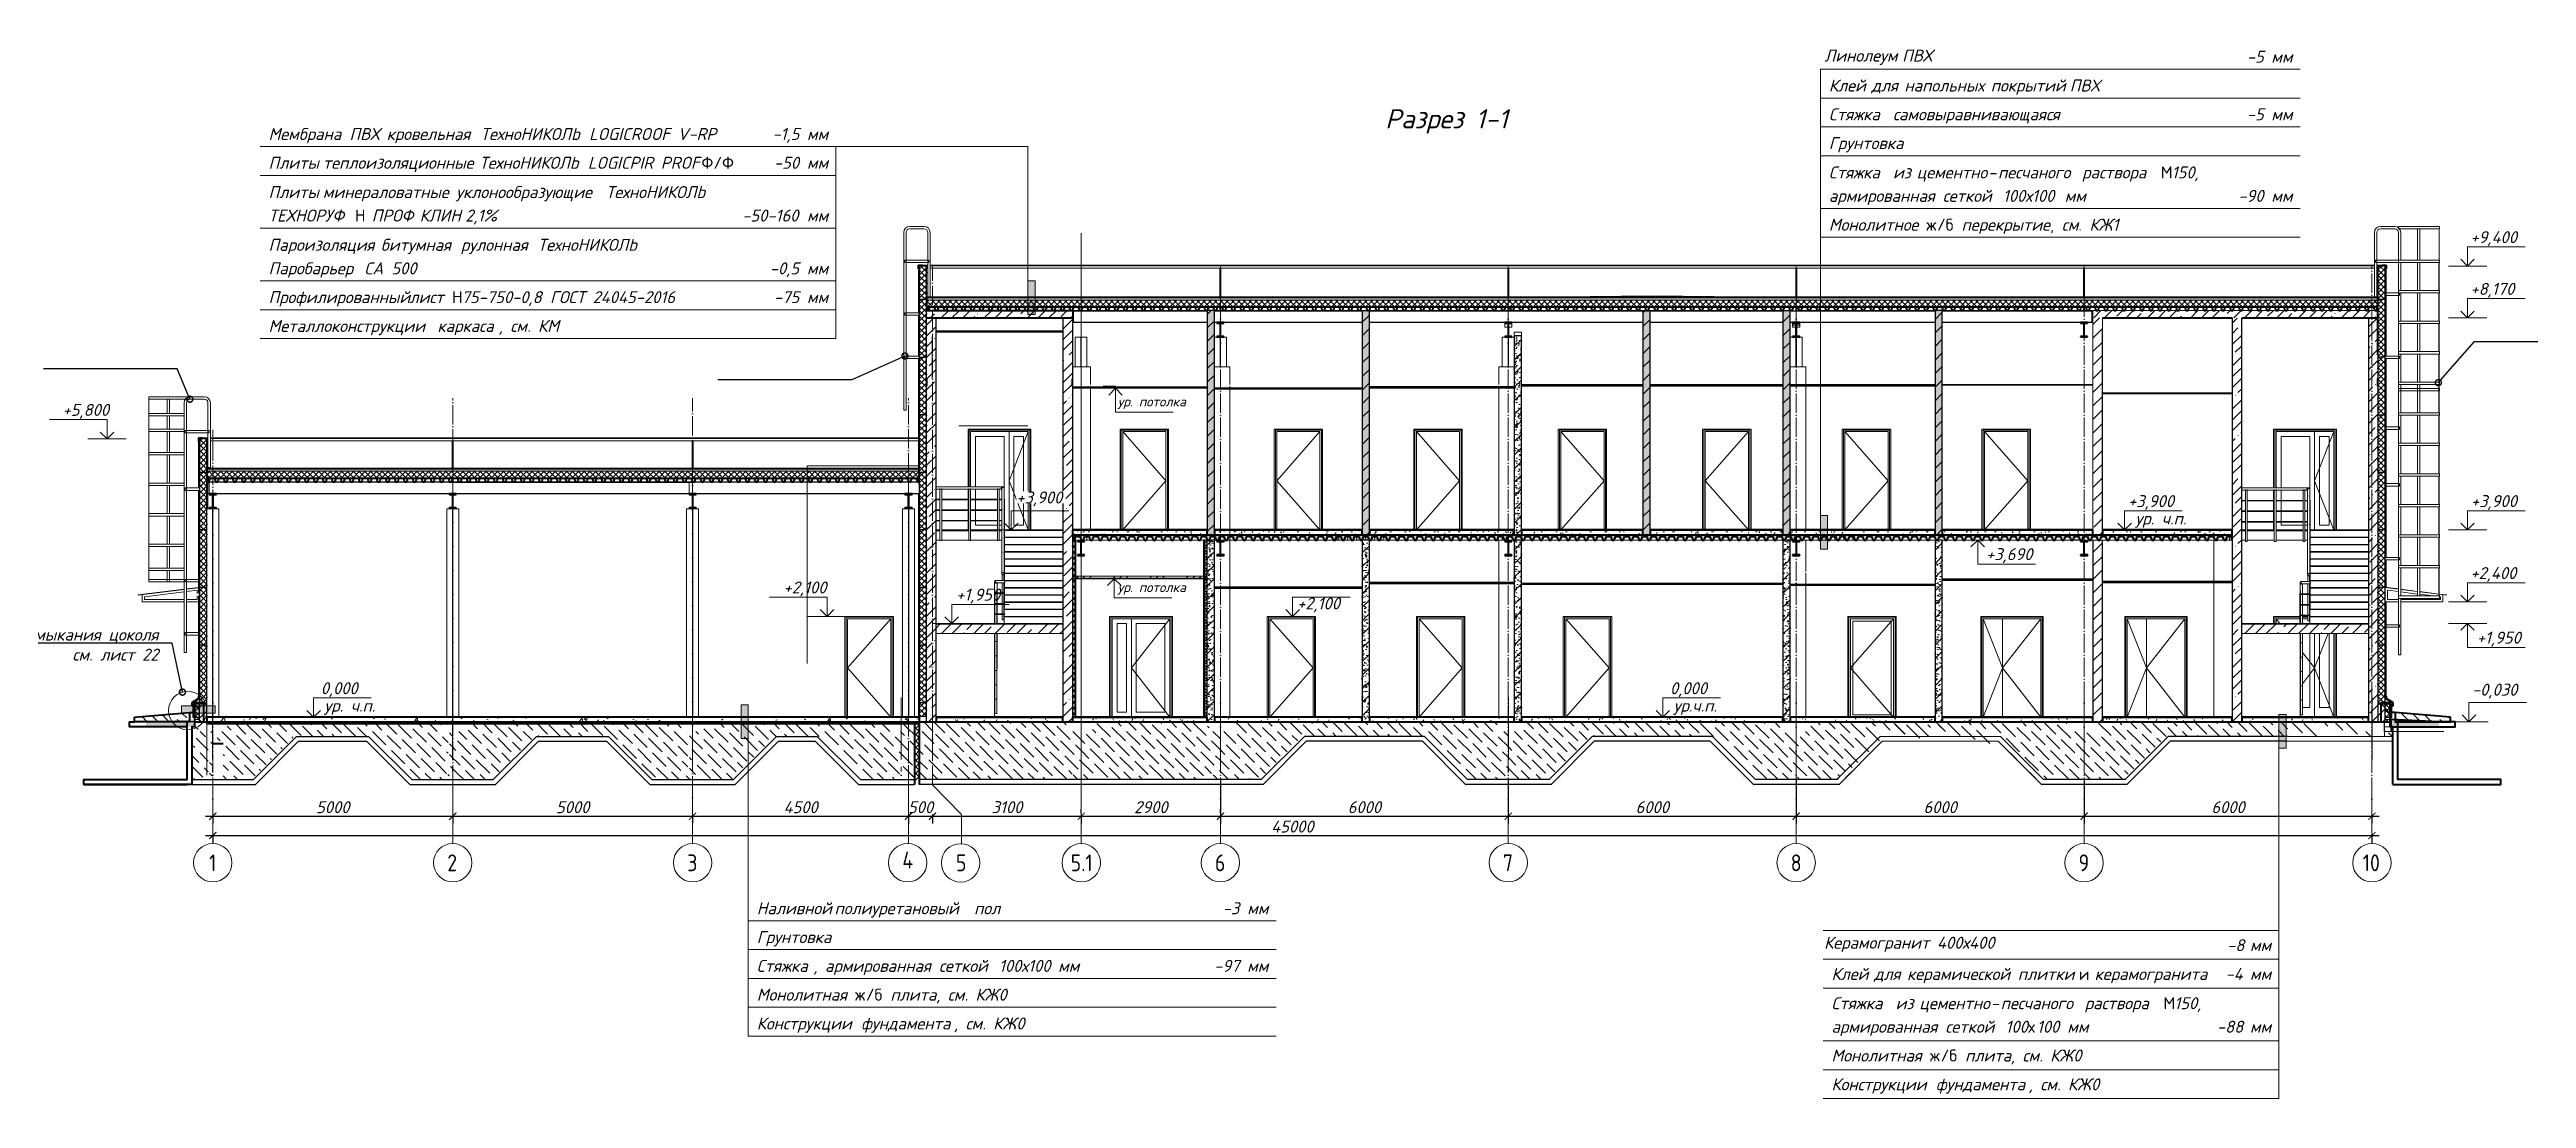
# Model space of a CAD drawing. Header units: millimetres. Extents: x -2951072 to 8268522, y -652067 to -630209.
# Drawn here: x 2632123 to 2683745, y -652067 to -630209 of the extents above; entities that cross this region are included whole.
import ezdxf
from ezdxf import colors
from ezdxf.entities.mleader import LeaderData, LeaderLine
from ezdxf.math import Vec2, Vec3

# ---------------------------------------------------------------- set-up
doc = ezdxf.new("R2010")
doc.units = ezdxf.units.MM
doc.header["$LTSCALE"] = 20
doc.linetypes.add('_ШПТ__20_т__2_5__Линия сетки', pattern=[25, 20, -2.5, 0, -2.5])
doc.linetypes.add('CENTER', pattern=[50.8, 31.75, -6.35, 6.35, -6.35])
doc.layers.get('0').update_dxf_attribs({"lineweight": 0})
doc.layers.get('Defpoints').update_dxf_attribs({"color": 4})
for name, color, linetype in [('ANNO-TEXT', 251, 'Continuous'), ('PDF _0', 7, 'Continuous'), ('PDF __PP__F_Plate', 7, 'Continuous'), ('PDF __PP_Axis', 7, 'Continuous'), ('PDF __PP_DIM Linear', 7, 'Continuous')]:
    doc.layers.add(name, color=color, linetype=linetype)
for name, color, linetype, lineweight, true_color in [('Балясины', 7, 'Continuous', 9, 0x408080), ('Двери', 7, 'Continuous', 9, 0x804000), ('Каркас несущий', 7, 'Continuous', 18, 0x800040), ('Каркас_Импост', 7, 'Continuous', 9, 0x804000), ('Крыши', 7, 'Continuous', 9, 0x004000), ('Лестницы', 7, 'Continuous', 9, 0x506c76), ('Линии', 7, 'Continuous', 9, 0x00a600), ('Монтажный зазор', 7, 'Continuous', 9, 0x804000), ('Несущие колонны', 7, 'Continuous', 18, 0x800040), ('Оборудование', 7, 'Continuous', 18, 0x9f9fd0), ('Ограждение', 7, 'Continuous', 9, 0x408080), ('Открывание', 7, 'Continuous', 9, 0x373737), ('Панель', 7, 'Continuous', 9, 0x804000), ('Поручни', 7, 'Continuous', 9, 0x408080), ('Потолки', 7, 'Continuous', 9, 0x808000), ('Скрытые грани', 7, 'Continuous', 18, 0x800040), ('Фундамент несущей конструкции', 7, 'Continuous', 18, 0x400080)]:
    doc.layers.add(name, color=color, linetype=linetype, lineweight=lineweight, true_color=true_color)
for name, color, linetype, lineweight in [('Внутренние кромки', 7, 'Continuous', 18), ('Высотные отметки', 7, 'Continuous', 9), ('Обобщенные модели', 7, 'Continuous', 18), ('Общие ребра', 7, 'Continuous', 18), ('ОСИ', 251, 'CENTER', 18), ('Перекрытия', 7, 'Continuous', 18), ('Стены', 7, 'Continuous', 18), ('Стены разрез', 7, 'Continuous', 30), ('Стены штриховка', 7, 'Continuous', 30), ('Типовые аннотации', 7, 'Continuous', 18), ('Тонкие линии', 7, 'Continuous', 20)]:
    doc.layers.add(name, color=color, linetype=linetype, lineweight=lineweight)
doc.styles.add('GOST Common', font='', dxfattribs={"width": 0.9, "height": 350})
doc.styles.add('ISOCPEUR', font='isocpeur.ttf', dxfattribs={"width": 0.8, "height": 2.5})
doc.styles.add('PDF ISOCPEUR Italic', font='isocpeui.ttf')
doc.styles.add('SPDS', font='isocpeui.ttf')
doc.styles.get('GOST Common').set_extended_font_data('GOST Common')
doc.dimstyles.new('м 100', dxfattribs={"dimscale": 100, "dimtxt": 2, "dimasz": 1.5, "dimexe": 1.5, "dimexo": 0.625, "dimtad": 1, "dimdec": 0, "dimrnd": 5, "dimtxsty": 'SPDS', "dimblk": 'ARCHTICK', "dimcen": 2.5, "dimdle": 1.5, "dimclrd": 256, "dimclre": 256, "dimclrt": 256, "dimadec": 0, "dimazin": 0, "dimtfac": 1, "dimtdec": 0, "dimtmove": 1, "dimatfit": 3, "dimldrblk": 'OPEN30', "dimfxl": 1, "dimarcsym": 0})
pattern_1 = [(50, (2661175.67, -643812.97), (218.6212, -19.1268), [22.86, -251.46]), (355, (2661175.67, -643812.97), (-42.292, 229.2684), [18.288, -201.168]), (100.451, (2661193.9, -643814.56), (176.331, 210.1396), [19.428, -213.708]), (46.184, (2661175.67, -643752), (325.295, -50.4516), [34.29, -377.19]), (96.636, (2661202.78, -643756.2), (284.883, 296.913), [29.142, -320.562]), (351.184, (2661175.67, -643752), (284.886, 296.911), [27.432, -301.752]), (21, (2661206.15, -643767.25), (181.9375, -122.7183), [22.86, -251.46]), (326, (2661206.15, -643767.25), (74.1622, 221.026), [18.288, -201.168]), (71.451, (2661221.31, -643777.48), (256.1003, 98.3053), [19.428, -213.708]), (37.5, (2661175.67, -643812.97), (3.7064, 101.4659), [3.353, -195.377, 3.353, -200.863, -201.93]), (37.5, (2661175.67, -643812.97), (3.7064, 101.4659), [-402.946, 3.353, -198.577]), (7.5, (2661175.67, -643812.97), (80.1836, 120.2165), [3.353, -113.081, 3.353, -190.805, -76.962]), (7.5, (2661175.67, -643812.97), (80.1836, 120.2165), [-310.591, 3.353, -73.609]), (327.5, (2661107.7, -643812.97), (162.70865, -6.87497), [3.353, -72.847, 3.353, -234.391, -315.468]), (327.5, (2661107.7, -643812.97), (162.70865, -6.87497), [-313.944, 3.353, -312.115]), (317.5, (2661077.22, -643812.97), (177.7547, 30.5118), [3.353, -95.707, 3.353, -154.534, -224.028]), (317.5, (2661077.22, -643812.97), (177.7547, 30.5118), [-256.946, 3.353, -220.675])]
pattern_2 = [(45, (2661175.67, -643812.97), (-141.4214, 141.4214), [])]
pattern_3 = [(45, (2661175.67, -643812.97), (-224.5064, 224.5064), []), (45, (2661400.18, -643812.97), (-224.5064, 224.5064), [396.875, -79.375, 3.353, -76.022])]
pattern_4 = [(0, (2661175.67, -643812.97), (406.4, 101.6), [33.528, -271.272, 33.528, -271.272, -1625.6]), (0, (2661175.67, -643812.97), (406.4, 101.6), [-609.6, 33.528, -576.072, 33.528, -271.272, -711.2]), (0, (2661175.67, -643812.97), (406.4, 101.6), [-1524, 33.528, -169.672, 33.528, -474.472]), (120, (2661328.07, -643762.17), (-291.1882, 301.1527), [33.528, -271.272, 33.528, -271.272, -1625.6]), (120, (2661328.07, -643762.17), (-291.1882, 301.1527), [-609.6, 33.528, -576.072, 33.528, -271.272, -711.2]), (120, (2661328.07, -643762.17), (-291.1882, 301.1527), [-1524, 33.528, -169.672, 33.528, -474.472]), (240, (2661378.87, -643558.97), (-115.2118, -402.7527), [33.528, -271.272, 33.528, -271.272, -1625.6]), (240, (2661378.87, -643558.97), (-115.2118, -402.7527), [-609.6, 33.528, -576.072, 33.528, -271.272, -711.2]), (240, (2661378.87, -643558.97), (-115.2118, -402.7527), [-1524, 33.528, -169.672, 33.528, -474.472])]
pattern_5 = [(216.87, (2661342.27, -643396.47), (1249.4985, 833.00223), [208.25, -1874.25]), (206.565, (2661592.17, -643521.42), (-416.4998, -416.5), [465.661, -465.661]), (198.435, (2661592.17, -643729.67), (-832.9995, -416.5009), [263.418, -1053.671])]
pattern_6 = [(45, (2661175.67, -643812.97), (-106.066, 106.066), [])]
pattern_7 = [(45, (2661175.67, -643812.97), (-60.10408, 60.10408), []), (135, (2661175.67, -643812.97), (-60.10408, -60.10408), [])]
pattern_8 = [(50, (2661175.7, -643812.97), (728.737, -63.756), [76.2, -838.2]), (355, (2661175.7, -643813), (-140.972, 764.228), [60.96, -670.56]), (100.451, (2661236.4, -643818.3), (587.77, 700.467), [64.76, -712.36]), (46.184, (2661175.7, -643609.8), (1084.316, -168.17), [114.3, -1257.3]), (96.636, (2661266, -643623.8), (949.61, 989.71), [97.14, -1068.54]), (351.184, (2661175.7, -643609.8), (949.62, 989.7), [91.44, -1005.84]), (21, (2661277.3, -643660.57), (606.458, -409.06), [76.2, -838.2]), (326, (2661277.3, -643660.6), (247.208, 736.753), [60.96, -670.56]), (71.451, (2661327.8, -643694.66), (853.668, 327.685), [64.76, -712.36]), (37.5, (2661175.67, -643812.97), (12.3547, 338.22), [33.528, -628.904, 33.528, -647.192, -673.1]), (37.5, (2661175.67, -643812.97), (12.3547, 338.22), [-1343.152, 33.528, -639.572]), (7.5, (2661175.67, -643812.97), (267.279, 400.722), [33.528, -354.584, 33.528, -613.664, -256.54]), (7.5, (2661175.67, -643812.97), (267.279, 400.722), [-1035.304, 33.528, -223.012]), (327.5, (2660949.1, -643812.97), (542.3633, -22.9153), [33.528, -220.472, 33.528, -758.952, -1051.56]), (327.5, (2660949.1, -643812.97), (542.3633, -22.9153), [-1046.48, 33.528, -1018.032]), (317.5, (2660847.5, -643812.97), (592.517, 101.707), [33.528, -296.672, 33.528, -492.76, -746.76]), (317.5, (2660847.5, -643812.97), (592.517, 101.707), [-856.488, 33.528, -713.232])]
pattern_9 = [(45, (2661175.67, -643812.97), (-235.732, 235.732), []), (45, (2661332.83, -643812.97), (-235.732, 235.732), [])]
pattern_10 = [(45, (2661175.67, -643812.97), (-70.71068, 70.71068), []), (135, (2661175.67, -643812.97), (-70.71068, -70.71068), [])]
pattern_11 = [(0, (2661175.673, -643812.97), (71.437, 41.244), [47.625, -95.25]), (120, (2661175.673, -643812.97), (-71.43735, 41.24512), [47.625, -95.25]), (60, (2661175.673, -643812.97), (0.00065, 82.48912), [0, -95.25, 47.625, 0])]
pattern_12 = [(45, (2661175.7, -643628.97), (-381.66, 381.66), []), (45, (2661310.6, -643628.97), (0, 763.322), []), (45, (2661040.74, -643628.97), (0, 763.32), [])]
pattern_13 = [(45, (25650.17, 307.2), (-106.066, 106.066), [])]

msp = doc.modelspace()

# ---------------------------------------------------------------- texts
at = {"layer": 'ANNO-TEXT', "color": 7, "lineweight": 0, "attachment_point": 1, "line_spacing_factor": 1.022761, "style": 'PDF ISOCPEUR Italic'}
for s, insert, char_height, width in [('Линолеум', (2669112.9, -630210.3), 250, 1028.823), ('ПВХ', (2670733.5, -630210.3), 250, 1028.823), ('-5 ', (2677918.4, -630233.8), 250, 1028.823), ('мм', (2678427.7, -630233.8), 250, 1028.823), ('Клей', (2669206.3, -630833.8), 250, 1028.823), ('для', (2670092.6, -630833.8), 250, 1028.823), ('напольных', (2670780.5, -630833.8), 250, 1028.823), ('покрытий', (2672579.7, -630833.8), 250, 1028.823), ('ПВХ', (2674226.7, -630833.8), 250, 1028.823), ('Мембрана', (2636687.2, -631843.8), 250, 1028.823), ('ПВХ', (2638373.9, -631843.8), 250, 1028.823), ('ТехноНИКОЛЬ', (2641105.8, -631843.8), 250, 1028.823), (' LOGICROOF V-RP', (2643209.2, -631843.8), 250, 4035.171), ('-1,5 ', (2647187.3, -631843.8), 250, 1028.823), ('Разрез 1-1', (2659959.2, -631451.7), 400, 5330.889), ('Стяжка', (2669206.3, -631433.8), 250, 1028.823), ('самовыравнивающаяся', (2670542.4, -631433.8), 250, 1028.823), ('-5 ', (2677918.4, -631433.8), 250, 1028.823), ('мм', (2678427.7, -631433.8), 250, 1028.823), ('кровельная', (2639147.9, -631843.8), 250, 1028.823), ('мм', (2647908.3, -631843.8), 250, 1028.823), ('Грунтовка', (2669206.3, -632033.8), 250, 1028.823), ('Плиты', (2636687.2, -632443.8), 250, 1028.823), ('теплоизоляционные', (2637818.3, -632443.8), 250, 1028.823), ('ТехноНИКОЛЬ', (2641079.3, -632443.8), 250, 1028.823), (' LOGICPIR PROF ', (2643182.7, -632443.8), 250, 5066.386), ('\\fISOCPEUR|b0|i0|c204|p34|;Ф', (2645709.5, -632443.8), 250, 1028.823), ('\\fISOCPEUR|b0|i0|c204|p34|;/', (2645960.9, -632443.8), 250, 1028.823), ('\\fISOCPEUR|b0|i0|c204|p34|;Ф', (2646139.5, -632443.8), 250, 1028.823), ('-50 ', (2647220.3, -632443.8), 250, 1028.823), ('мм', (2647908.2, -632443.8), 250, 1028.823), ('Стяжка', (2669206.3, -632643.8), 250, 1028.823), ('из', (2670542.4, -632643.8), 250, 1028.823), ('цементно', (2671038.5, -632643.8), 250, 1028.823), ('\\fISOCPEUR|b0|i0|c204|p34|;-', (2672553.3, -632643.8), 250, 1028.823), ('песчаного', (2672731.8, -632643.8), 250, 1028.823), ('раствора', (2674484.7, -632643.8), 250, 1028.823), ('\\fISOCPEUR|b0|i0|c204|p34|;М', (2676125.1, -632643.8), 250, 1028.823), ('150,', (2676350, -632643.8), 250, 1028.823), ('Плиты', (2636687.2, -633053.8), 250, 1028.823), ('минераловатные', (2637818.3, -633053.8), 250, 1028.823), ('уклонообразующие', (2640596.4, -633053.8), 250, 1028.823), ('ТехноНИКОЛЬ', (2643718.5, -633053.8), 250, 1028.823), ('армированная', (2669206.3, -633133.3), 250, 1028.823), ('сеткой', (2671580.9, -633133.3), 250, 1028.823), (' 100х100', (2672672.3, -633133.3), 250, 1556.118), ('мм', (2674120.9, -633133.3), 250, 1028.823), ('-90 ', (2677739.4, -633133.8), 250, 1028.823), ('мм', (2678427.3, -633133.8), 250, 1028.823), ('ТЕХНОРУФ', (2636687.2, -633543.3), 250, 1028.823), ('\\fISOCPEUR|b0|i0|c204|p34|;Н', (2638486.4, -633543.3), 250, 1028.823), ('ПРОФ', (2638837, -633543.3), 250, 1028.823), ('КЛИН', (2639835.8, -633543.3), 250, 1028.823), (' 2,1%', (2640629.5, -633543.3), 250, 1028.823), ('-50-160 ', (2646559.3, -633543.8), 250, 1028.823), ('мм', (2647908.7, -633543.8), 250, 1028.823), ('Монолитное', (2669206.3, -633733.8), 250, 1028.823), ('\\fISOCPEUR|b0|i0|c204|p34|;ж', (2671237, -633733.8), 250, 1028.823), ('\\fISOCPEUR|b0|i0|c204|p34|;/', (2671461.8, -633733.8), 250, 1028.823), ('\\fISOCPEUR|b0|i0|c204|p34|;б', (2671640.4, -633733.8), 250, 1028.823), ('перекрытие', (2671971.2, -633733.8), 250, 1028.823), ('см', (2674061.4, -633733.8), 250, 1028.823), ('КЖ1', (2674636.8, -633733.8), 250, 1028.823), ('Пароизоляция', (2636687.2, -634153.8), 250, 1028.823), ('битумная', (2639028.8, -634153.8), 250, 1028.823), ('рулонная', (2640695.7, -634153.8), 250, 1028.823), ('ТехноНИКОЛЬ', (2642296.4, -634153.8), 250, 1028.823), ('+9,400', (2682577.3, -633993.5), 250, 1028.823), ('Паробарьер', (2636687.2, -634643.3), 250, 1028.823), ('СА', (2638684.8, -634643.3), 250, 1028.823), (' 500', (2639088.3, -634643.3), 250, 1028.823), ('-0,5 ', (2647134.3, -634643.8), 250, 1028.823), ('мм', (2647908.2, -634643.8), 250, 1028.823), ('Профилированный', (2636687.2, -635243.8), 250, 1028.823), ('лист', (2639624.1, -635243.8), 250, 1028.823), ('\\fISOCPEUR|b0|i0|c204|p34|;Н', (2640510.5, -635243.8), 250, 1028.823), ('75-750-0,8 ', (2640708.9, -635243.8), 250, 1028.823), ('ГОСТ 24045-2016', (2642554.4, -635243.8), 250, 3595.024), ('-75 ', (2647220.3, -635243.8), 250, 1028.823), ('мм', (2647908.2, -635243.8), 250, 1028.823), ('+8,170', (2682577.3, -635071.6), 250, 1028.823), ('Металлоконструкции', (2636687.2, -635843.8), 250, 1028.823), ('каркаса', (2640206.2, -635843.8), 250, 1028.823), ('см', (2641727.5, -635843.8), 250, 1028.823), ('КМ', (2642303, -635843.8), 250, 1028.823), (', ', (2641489.4, -635843.8), 250, 1028.823), ('. ', (2642078.1, -635843.8), 250, 1028.823), ('ур. потолка', (2654385.5, -637446.1), 200, 1914.112), ('+5,800', (2632394.3, -637593.5), 250, 1028.823), ('+3,900', (2675441.8, -639493.5), 250, 1028.823), ('+3,900', (2682588.6, -639493.5), 250, 1028.823), ('ур. ч.п.', (2675594.4, -639855.2), 250, 1389.047), ('+3,690', (2672481.4, -640599.6), 250, 1028.823), ('+2,400', (2682577.3, -640993.5), 250, 1028.823), ('+2,100', (2647421.4, -641293.5), 250, 1028.823), ('+1,950', (2651017.1, -641443.5), 250, 1028.823), ('ур. потолка', (2654385.5, -641315.1), 200, 1914.112), ('+2,100', (2658123.5, -641626.8), 250, 1028.823), ('+1,950', (2682709.9, -642339.6), 250, 1028.823), ('0,000', (2637775.2, -643393.5), 250, 1028.823), ('0,000', (2665896, -643393.5), 250, 1028.823), ('-0,030', (2682610.7, -643423.5), 250, 1028.823), ('ур. ч.п.', (2637849.9, -643755.2), 250, 1389.047), ('ур.ч.п.', (2665970.6, -643755.2), 250, 1389.047), ('Наливной', (2646861.9, -647979.4), 250, 1028.823), ('полиуретановый  пол', (2648482.5, -647979.4), 250, 5350.666), ('-3 ', (2656574, -647979.4), 250, 1028.823), ('мм', (2657083.3, -647979.4), 250, 1028.823), ('Грунтовка', (2646861.9, -648579.4), 250, 1028.823), ('Керамогранит 400х400', (2669106.7, -648696.1), 250, 4575.534), (' -8 ', (2677347, -648748), 250, 1028.823), ('мм', (2677982, -648748), 250, 1028.823), ('Стяжка', (2646861.9, -649179.4), 250, 1028.823), ('армированная', (2648284, -649179.4), 250, 1028.823), ('сеткой', (2650658.7, -649179.4), 250, 1028.823), (' 100х100 мм', (2651750.1, -649179.4), 250, 2732.135), ('-97 ', (2656395, -649179.4), 250, 1028.823), ('мм', (2657082.9, -649179.4), 250, 1028.823), ('Клей', (2669260.9, -649348), 250, 1028.823), ('керамической', (2670835.2, -649348), 250, 1028.823), ('-4 ', (2677473, -649348), 250, 1028.823), ('Монолитная', (2646861.9, -649779.4), 250, 1028.823), (', ', (2648045.9, -649179.4), 250, 1028.823), ('\\fISOCPEUR|b0|i0|c204|p34|;ж', (2648912.4, -649779.4), 250, 1028.823), ('\\fISOCPEUR|b0|i0|c204|p34|;/', (2649137.3, -649779.4), 250, 1028.823), ('\\fISOCPEUR|b0|i0|c204|p34|;б', (2649315.9, -649779.4), 250, 1028.823), ('плита', (2649646.6, -649779.4), 250, 1028.823), ('см', (2650843.9, -649779.4), 250, 1028.823), ('КЖ0', (2651419.3, -649779.4), 250, 1028.823), ('для', (2670147.3, -649348), 250, 1028.823), ('плитки', (2673143.7, -649348), 250, 1028.823), ('\\fISOCPEUR|b0|i0|c204|p34|;и', (2674413.7, -649348), 250, 1028.823), ('керамогранита', (2674744.4, -649348), 250, 1028.823), ('мм', (2677982.3, -649348), 250, 1028.823), ('Конструкции', (2646861.9, -650379.4), 250, 1028.823), ('фундамента', (2649038.1, -650379.4), 250, 1028.823), (', ', (2650605.7, -649779.4), 250, 1028.823), ('. ', (2651194.4, -649779.4), 250, 1028.823), ('КЖ0', (2651789.8, -650379.4), 250, 1028.823), ('Стяжка', (2669260.9, -649957.4), 250, 1028.823), ('из', (2670597.1, -649957.4), 250, 1028.823), ('цементно', (2671093.1, -649957.4), 250, 1028.823), ('\\fISOCPEUR|b0|i0|c204|p34|;-', (2672607.9, -649957.4), 250, 1028.823), ('песчаного', (2672786.5, -649957.4), 250, 1028.823), ('раствора', (2674539.3, -649957.4), 250, 1028.823), ('\\fISOCPEUR|b0|i0|c204|p34|;М', (2676179.8, -649957.4), 250, 1028.823), ('150,', (2676404.7, -649957.4), 250, 1028.823), (', ', (2650976.2, -650379.4), 250, 1028.823), ('см', (2651214.3, -650379.4), 250, 1028.823), ('. ', (2651564.9, -650379.4), 250, 1028.823), ('армированная', (2669260.9, -650446.9), 250, 1028.823), ('сеткой', (2671635.5, -650446.9), 250, 1028.823), (' 100', (2672726.9, -650446.9), 250, 1028.823), ('\\fISOCPEUR|b0|i0|c204|p34|;х', (2673361.9, -650446.9), 250, 1028.823), ('100 ', (2673540.5, -650446.9), 250, 1028.823), ('мм', (2674175.5, -650446.9), 250, 1028.823), ('-88 ', (2677294, -650447.4), 250, 1028.823), ('мм', (2677981.9, -650447.4), 250, 1028.823), ('Монолитная', (2669260.9, -651047.4), 250, 1028.823), ('\\fISOCPEUR|b0|i0|c204|p34|;ж', (2671311.4, -651047.4), 250, 1028.823), ('\\fISOCPEUR|b0|i0|c204|p34|;/', (2671536.3, -651047.4), 250, 1028.823), ('\\fISOCPEUR|b0|i0|c204|p34|;б', (2671714.9, -651047.4), 250, 1028.823), ('плита', (2672045.6, -651047.4), 250, 1028.823), (', ', (2673004.8, -651047.4), 250, 1028.823), ('см', (2673242.9, -651047.4), 250, 1028.823), ('. ', (2673593.5, -651047.4), 250, 1028.823), ('КЖ0', (2673818.4, -651047.4), 250, 1028.823), ('Конструкции', (2669260.9, -651647.4), 250, 1028.823), ('фундамента', (2671437.1, -651647.4), 250, 1028.823), (', ', (2673375.2, -651647.4), 250, 1028.823), ('см', (2673613.3, -651647.4), 250, 1028.823), ('. ', (2673963.9, -651647.4), 250, 1028.823), ('КЖ0', (2674188.8, -651647.4), 250, 1028.823)]:
    msp.add_mtext(s, dxfattribs=dict(at, insert=insert, char_height=char_height, width=width))
at = {"layer": 'ОСИ', "char_height": 350, "attachment_point": 1, "style": 'GOST Common'}
for s, insert, width in [('\\fGOST Common|b0|i0|c204|p34|;\\W.9;1', (2635447.3, -646981.8), 187.595), ('\\fGOST Common|b0|i0|c204|p34|;\\W.9;2', (2640411.7, -646981.8), 274.177), ('\\fGOST Common|b0|i0|c204|p34|;\\W.9;3', (2645414.4, -646981.8), 266.962), ('\\fGOST Common|b0|i0|c204|p34|;\\W.9;4', (2649896.9, -646924.8), 310.253), ('\\fGOST Common|b0|i0|c204|p34|;\\W.9;5', (2651014.2, -646981.8), 310.253), ('5.1', (2653404.7, -646981.8), 274.177), ('\\fGOST Common|b0|i0|c204|p34|;\\W.9;6', (2656411.7, -646981.8), 274.177), ('\\fGOST Common|b0|i0|c204|p34|;\\W.9;7', (2662411.7, -646981.8), 274.177), ('\\fGOST Common|b0|i0|c204|p34|;\\W.9;8', (2668411.7, -646981.8), 274.177), ('\\fGOST Common|b0|i0|c204|p34|;\\W.9;9', (2674411.7, -646981.8), 274.177), ('10', (2680334.3, -646981.8), 461.772)]:
    msp.add_mtext(s, dxfattribs=dict(at, insert=insert, width=width))
at = {"layer": 'Типовые аннотации', "char_height": 250, "attachment_point": 1, "style": 'ISOCPEUR'}
for s, insert, width in [(', ', (2673823.3, -633733.8), 288.607), ('. ', (2674412, -633733.8), 272.574)]:
    msp.add_mtext(s, dxfattribs=dict(at, insert=insert, width=width))

# ---------------------------------------------------------------- blocks, each defined once
blk = doc.blocks.new('240_КолоннаНесущая_Двутавр_СТО АСЧМ 20-93 - 25К1-1237959-_О__Р__1-1_')
at = {"layer": 'Несущие колонны', "color": 7}
for p, q in [((-124.5, 4340), (124.5, 4340)), ((-124.5, 0), (-124.5, 4340)), ((124.5, 0), (124.5, 4340))]:
    blk.add_line(p, q, dxfattribs=at)
at = {"layer": 'Скрытые грани', "color": 7}
for p, q in [((-4, 0), (-4, 4340)), ((4, 4340), (4, 0))]:
    blk.add_line(p, q, dxfattribs=at)
blk = doc.blocks.new('240_КолоннаНесущая_Двутавр_СТО АСЧМ 20-93 - 25К1-1233497-_О__Р__1-1_')
at = {"layer": 'Несущие колонны', "color": 7}
for p, q in [((17970, 7920), (18219, 7920)), ((17970, 7300), (17970, 7920)), ((18219, 7300), (18219, 7920)), ((17970, 3798), (17970, 3800)), ((17970, 3690), (17970, 3718)), ((18219, 3795), (18219, 3799)), ((18219, 3690), (18219, 3761))]:
    blk.add_line(p, q, dxfattribs=at)
at = {"layer": 'Скрытые грани', "color": 7}
for p, q in [((18091, 7300), (18091, 7920)), ((18099, 7920), (18099, 7300)), ((18091, 3796), (18091, 3800)), ((18091, 3690), (18091, 3714)), ((18099, 3800), (18099, 3796))]:
    blk.add_line(p, q, dxfattribs=at)
blk = doc.blocks.new('240_КолоннаНесущая_Двутавр_СТО АСЧМ 20-93 - 25К1-1233498-_О__Р__1-1_')
at = {"layer": 'Несущие колонны', "color": 7}
for p, q in [((20875, 7920), (21124, 7920)), ((20875, 7300), (20875, 7920)), ((21124, 7300), (21124, 7920)), ((20875, 3784), (20875, 3791)), ((20875, 3690), (20875, 3765)), ((21124, 3784), (21124, 3790))]:
    blk.add_line(p, q, dxfattribs=at)
at = {"layer": 'Скрытые грани', "color": 7}
for p, q in [((20996, 7300), (20996, 7920)), ((21004, 7920), (21004, 7300)), ((20996, 3784), (20996, 3791)), ((20996, 3690), (20996, 3765)), ((21004, 3791), (21004, 3784)), ((21004, 3765), (21004, 3690))]:
    blk.add_line(p, q, dxfattribs=at)
blk = doc.blocks.new('240_КолоннаНесущая_Двутавр_СТО АСЧМ 20-93 - 25К1-V1-_О__Р__1-1_')
at = {"layer": 'Несущие колонны', "color": 7}
for p, q in [((26875, 7920), (27124, 7920)), ((26875, 7300), (26875, 7920)), ((27124, 7300), (27124, 7920)), ((26875, 3772), (26875, 3774)), ((26875, 3690), (26875, 3765)), ((27124, 3772), (27124, 3773))]:
    blk.add_line(p, q, dxfattribs=at)
at = {"layer": 'Скрытые грани', "color": 7}
for p, q in [((26996, 7300), (26996, 7920)), ((27004, 7920), (27004, 7300)), ((26996, 3772), (26996, 3774)), ((26996, 3690), (26996, 3765)), ((27004, 3774), (27004, 3772)), ((27004, 3765), (27004, 3690))]:
    blk.add_line(p, q, dxfattribs=at)
blk = doc.blocks.new('240_КолоннаНесущая_Двутавр_СТО АСЧМ 20-93 - 25К1-V2-_О__Р__1-1_')
at = {"layer": 'Несущие колонны', "color": 7}
for p, q in [((32875, 7920), (33124, 7920)), ((32875, 7300), (32875, 7920)), ((33124, 7300), (33124, 7920)), ((32875, 3772), (32875, 3773)), ((32875, 3690), (32875, 3765)), ((33124, 3772), (33124, 3774))]:
    blk.add_line(p, q, dxfattribs=at)
at = {"layer": 'Скрытые грани', "color": 7}
for p, q in [((32996, 7300), (32996, 7920)), ((33004, 7920), (33004, 7300)), ((32996, 3772), (32996, 3774)), ((32996, 3690), (32996, 3765)), ((33004, 3774), (33004, 3772)), ((33004, 3765), (33004, 3690))]:
    blk.add_line(p, q, dxfattribs=at)
blk = doc.blocks.new('240_КолоннаНесущая_Двутавр_СТО АСЧМ 20-93 - 25К1-V4-_О__Р__1-1_')
at = {"layer": 'Несущие колонны', "color": 7}
for p, q in [((41780, 3795), (41780, 3799)), ((41780, 3690), (41780, 3715)), ((42029, 3798), (42029, 3800)), ((42029, 3690), (42029, 3759))]:
    blk.add_line(p, q, dxfattribs=at)
at = {"layer": 'Скрытые грани', "color": 7}
for p, q in [((41901, 3796), (41901, 3800)), ((41901, 3690), (41901, 3716)), ((41909, 3800), (41909, 3796)), ((41909, 3700), (41909, 3690))]:
    blk.add_line(p, q, dxfattribs=at)
blk = doc.blocks.new('101_Дверь_Однопольная_Деревянная_ГОСТ 475-2016 - ДВ_1Рп_2080х960_О_ПрБ-1361028-_О__Р__1-1_')
at = {"layer": 'Каркас_Импост', "color": 7}
for p, q in [((35060, 2080), (34100, 2080)), ((34100, 2080), (34100, 0)), ((35060, 2080), (35060, 0)), ((34130, 2050), (35030, 2050)), ((34130, 0), (34130, 2050)), ((35030, 2050), (35030, 0))]:
    blk.add_line(p, q, dxfattribs=at)
at = {"layer": 'Монтажный зазор', "color": 7}
for p, q in [((35085, 2100), (34075, 2100)), ((34075, 2100), (34075, 0)), ((34100, 0), (34100, 2080)), ((34100, 2080), (35060, 2080)), ((35060, 2080), (35060, 0)), ((35085, 0), (35085, 2100))]:
    blk.add_line(p, q, dxfattribs=at)
at = {"layer": 'Открывание', "color": 7}
for p, q in [((34130, 1025), (35030, 2050)), ((35030, 0), (34130, 1025))]:
    blk.add_line(p, q, dxfattribs=at)
at = {"layer": 'Панель', "color": 7}
for p, q in [((35030, 2050), (34130, 2050)), ((34130, 2050), (34130, 0)), ((34180, 50), (34180, 2000)), ((34180, 2000), (34980, 2000)), ((34980, 2000), (34980, 50)), ((35030, 0), (35030, 2050)), ((34980, 50), (34180, 50))]:
    blk.add_line(p, q, dxfattribs=at)
blk = doc.blocks.new('101_Дверь_Однопольная_Деревянная_ГОСТ 475-2016 - ДВ_1Рл_2080х960_Г_ПрБ-1361026-_О__Р__1-1_')
at = {"layer": 'Каркас_Импост', "color": 7}
for p, q in [((29130, 2080), (28170, 2080)), ((28170, 2080), (28170, 0)), ((29130, 2080), (29130, 0)), ((28200, 2050), (29100, 2050)), ((28200, 0), (28200, 2050)), ((29100, 2050), (29100, 0))]:
    blk.add_line(p, q, dxfattribs=at)
at = {"layer": 'Монтажный зазор', "color": 7}
for p, q in [((29155, 2100), (28145, 2100)), ((28145, 2100), (28145, 0)), ((28170, 0), (28170, 2080)), ((28170, 2080), (29130, 2080)), ((29130, 2080), (29130, 0)), ((29155, 0), (29155, 2100))]:
    blk.add_line(p, q, dxfattribs=at)
at = {"layer": 'Открывание', "color": 7}
for p, q in [((29100, 1025), (28200, 2050)), ((28200, 0), (29100, 1025))]:
    blk.add_line(p, q, dxfattribs=at)
at = {"layer": 'Панель', "color": 7}
for p, q in [((28200, 2050), (28200, 0)), ((29100, 2050), (28200, 2050)), ((29100, 0), (29100, 2050))]:
    blk.add_line(p, q, dxfattribs=at)
blk = doc.blocks.new('101_Дверь_Однопольная_Деревянная_ГОСТ 475-2016 - ДВ_1Рп_2080х960_Г_ПрБ-1361027-_О__Р__1-1_')
at = {"layer": 'Каркас_Импост', "color": 7}
for p, q in [((23105, 5980), (22145, 5980)), ((22145, 5980), (22145, 3900)), ((22175, 5950), (23075, 5950)), ((22175, 3900), (22175, 5950)), ((23075, 5950), (23075, 3900)), ((23105, 5980), (23105, 3900))]:
    blk.add_line(p, q, dxfattribs=at)
at = {"layer": 'Монтажный зазор', "color": 7}
for p, q in [((23130, 6000), (22120, 6000)), ((22120, 6000), (22120, 3900)), ((22145, 3900), (22145, 5980)), ((22145, 5980), (23105, 5980)), ((23105, 5980), (23105, 3900)), ((23130, 3900), (23130, 6000))]:
    blk.add_line(p, q, dxfattribs=at)
at = {"layer": 'Открывание', "color": 7}
for p, q in [((22175, 4925), (23075, 5950)), ((23075, 3900), (22175, 4925))]:
    blk.add_line(p, q, dxfattribs=at)
at = {"layer": 'Панель', "color": 7}
for p, q in [((22175, 5950), (22175, 3900)), ((23075, 5950), (22175, 5950)), ((23075, 3900), (23075, 5950))]:
    blk.add_line(p, q, dxfattribs=at)
blk = doc.blocks.new('101_Дверь_Однопольная_Стальная_Противопожарная_ГОСТ Р 57327-2016 - ДПС_01_2080-960_Пр_EI 30_П-1150081-_О__Р__1-1_')
at = {"layer": 'Каркас_Импост', "color": 7}
for p, q in [((14160, 2080), (13200, 2080)), ((13200, 2080), (13200, 0)), ((14160, 2080), (14160, 0)), ((13230, 2050), (14130, 2050)), ((13230, 0), (13230, 2050)), ((14130, 2050), (14130, 0))]:
    blk.add_line(p, q, dxfattribs=at)
at = {"layer": 'Монтажный зазор', "color": 7}
for p, q in [((14185, 2100), (13175, 2100)), ((13175, 2100), (13175, 0)), ((13200, 0), (13200, 2080)), ((13200, 2080), (14160, 2080)), ((14160, 2080), (14160, 0)), ((14185, 0), (14185, 2100))]:
    blk.add_line(p, q, dxfattribs=at)
at = {"layer": 'Открывание', "color": 7}
for p, q in [((13230, 1025), (14130, 2050)), ((14130, 0), (13230, 1025))]:
    blk.add_line(p, q, dxfattribs=at)
at = {"layer": 'Панель', "color": 7}
for p, q in [((13230, 0), (13230, 2050)), ((14130, 2050), (13230, 2050)), ((14130, 2050), (14130, 0))]:
    blk.add_line(p, q, dxfattribs=at)
blk = doc.blocks.new('101_Дверь_Двупольная_Алюминиевая_ГОСТ23747-2015 - ДАВ_Дв_2080х1260_800__О_Пр_П-1342853-_О__Р__1-1_')
at = {"layer": 'Каркас_Импост', "color": 7}
for p, q in [((19975, 2080), (18715, 2080)), ((18715, 2080), (18715, 0)), ((19975, 2080), (19975, 0)), ((18745, 2050), (19945, 2050)), ((18745, 0), (18745, 2050)), ((19945, 2050), (19945, 0))]:
    blk.add_line(p, q, dxfattribs=at)
at = {"layer": 'Монтажный зазор', "color": 7}
for p, q in [((18715, 0), (18715, 2080)), ((18715, 2080), (19975, 2080)), ((19975, 2080), (19975, 0))]:
    blk.add_line(p, q, dxfattribs=at)
at = {"layer": 'Открывание', "color": 7}
for p, q in [((19145, 1025), (19945, 2050)), ((19945, 0), (19145, 1025))]:
    blk.add_line(p, q, dxfattribs=at)
at = {"layer": 'Панель', "color": 7}
for p, q in [((19145, 2050), (18745, 2050)), ((18745, 2050), (18745, 0)), ((18845, 100), (18845, 1950)), ((18845, 1950), (19045, 1950)), ((19045, 1950), (19045, 100)), ((19945, 2050), (19145, 2050)), ((19145, 2050), (19145, 0)), ((19145, 0), (19145, 2050)), ((19245, 100), (19245, 1950)), ((19245, 1950), (19845, 1950)), ((19845, 1950), (19845, 100)), ((19945, 0), (19945, 2050)), ((19045, 100), (18845, 100)), ((19845, 100), (19245, 100))]:
    blk.add_line(p, q, dxfattribs=at)
blk = doc.blocks.new('101_Дверь_Двупольная_Алюминиевая_ГОСТ23747-2015 - ДАН_Дв_2080х1260_800__О_Л_П-1342839-_О__Р__1-1_')
at = {"layer": 'Панель'}
h = blk.add_hatch(dxfattribs=at)
h.set_pattern_fill('FP_12', style=0, pattern_type=2)
h.set_pattern_definition([(236.31, (26716.97, 1551.8), (-1777.996, -3556.002), [641.07, -5769.6]), (236.31, (26752.53, 1445.1), (-1777.996, -3556.002), [384.64, -6026.03]), (236.31, (26539.17, 1445.1), (-1777.996, -3556.002), [384.64, -6026.03])])
h.paths.add_polyline_path([(16339, 4000), (16354, 4000), (16354, 4088), (15895, 4088), (15895, 4000), (16236, 4000)], flags=0)
h.paths.add_polyline_path([(16445, 4000), (16445, 4088), (16392, 4088), (16392, 4000), (16442, 4000)], flags=0)
h.paths.add_polyline_path([(16392, 4100), (16445, 4100), (16445, 4308), (16392, 4308), (16392, 4117)], flags=0)
h.paths.add_polyline_path([(16354, 4100), (16354, 4308), (15895, 4308), (15895, 4100), (16339, 4100)], flags=0)
h.paths.add_polyline_path([(16236, 4320), (16354, 4320), (16354, 4528), (15895, 4528), (15895, 4320), (16031, 4320)], flags=0)
h.paths.add_polyline_path([(16392, 4320), (16445, 4320), (16445, 4528), (16392, 4528), (16392, 4491)], flags=0)
h.paths.add_polyline_path([(16031, 4540), (16354, 4540), (16354, 4750), (15895, 4750), (15895, 4540)], flags=0)
h.paths.add_polyline_path([(16445, 4540), (16445, 4750), (16392, 4750), (16392, 4540), (16442, 4540)], flags=0)
h.paths.add_polyline_path([(16495, 4776), (16495, 5850), (15895, 5850), (15895, 4800), (16475, 4799), (16481, 4795), (16484, 4790), (16488, 4789), (16492, 4786), (16494, 4782)], flags=0)
at = {"layer": 'Каркас_Импост', "color": 7}
for p, q in [((17025, 5980), (15765, 5980)), ((15765, 5980), (15765, 4800)), ((15795, 5950), (16995, 5950)), ((15795, 4800), (15795, 5950)), ((16995, 5950), (16995, 3900)), ((17025, 5980), (17025, 3900)), ((15795, 4540), (15795, 4750)), ((15795, 4320), (15795, 4528)), ((15795, 4100), (15795, 4308)), ((15795, 3900), (15795, 4088))]:
    blk.add_line(p, q, dxfattribs=at)
at = {"layer": 'Монтажный зазор', "color": 7}
for p, q in [((17050, 6000), (15740, 6000)), ((15740, 6000), (15740, 4800)), ((15765, 4800), (15765, 5980)), ((15765, 5980), (17025, 5980)), ((17025, 5980), (17025, 3900)), ((17050, 3900), (17050, 6000)), ((15740, 4750), (15740, 4540)), ((15740, 4528), (15740, 4320)), ((15740, 4308), (15740, 4100)), ((15740, 4088), (15740, 3900))]:
    blk.add_line(p, q, dxfattribs=at)
at = {"layer": 'Открывание', "color": 7}
for p, q in [((16595, 4925), (16995, 5950)), ((16995, 3900), (16595, 4925))]:
    blk.add_line(p, q, dxfattribs=at)
at = {"layer": 'Панель', "color": 7}
for p, q in [((16595, 5950), (15795, 5950)), ((15795, 5950), (15795, 4800)), ((15895, 4800), (15895, 5850)), ((15895, 5850), (16495, 5850)), ((16495, 5850), (16495, 4776)), ((16995, 5950), (16595, 5950)), ((16595, 5950), (16595, 3900)), ((16595, 3900), (16595, 5950)), ((16695, 4000), (16695, 5850)), ((16695, 5850), (16895, 5850)), ((16895, 5850), (16895, 4000)), ((16995, 3900), (16995, 5950)), ((15795, 4750), (15795, 4540)), ((15895, 4540), (15895, 4750)), ((15795, 4528), (15795, 4320)), ((15795, 4308), (15795, 4100)), ((15895, 4320), (15895, 4528)), ((15895, 4100), (15895, 4308)), ((15795, 4088), (15795, 3900)), ((15895, 4000), (15895, 4088)), ((16354, 4000), (15895, 4000)), ((16445, 4000), (16392, 4000)), ((16895, 4000), (16695, 4000))]:
    blk.add_line(p, q, dxfattribs=at)
blk = doc.blocks.new('101_Дверь_Двупольная_Стальная_Противопожарная_ГОСТ Р 57327-2016 - ДПСО_02_2080-1260_800__Л_EIW 60_П-1440626-_О__Р__1-1_')
at = {"layer": 'Каркас_Импост', "color": 7}
for p, q in [((43499, 2080), (42975, 2080)), ((42975, 2080), (42975, 1950)), ((43661, 2080), (43555, 2080)), ((43705, 2080), (43699, 2080)), ((43005, 2050), (43499, 2050)), ((43005, 1950), (43005, 2050)), ((43555, 2050), (43661, 2050)), ((43699, 2050), (43705, 2050)), ((44205, 1740), (44205, 0)), ((44235, 1740), (44235, 0))]:
    blk.add_line(p, q, dxfattribs=at)
at = {"layer": 'Монтажный зазор', "color": 7}
for p, q in [((43499, 2100), (42950, 2100)), ((42950, 2100), (42950, 1950)), ((42975, 1950), (42975, 2080)), ((42975, 2080), (43499, 2080)), ((43661, 2100), (43555, 2100)), ((43555, 2080), (43661, 2080)), ((43705, 2100), (43699, 2100)), ((43699, 2080), (43705, 2080)), ((44235, 1740), (44235, 0)), ((44260, 0), (44260, 1740))]:
    blk.add_line(p, q, dxfattribs=at)
at = {"layer": 'Открывание', "color": 7}
for p, q in [((43083, 1950), (43005, 2050)), ((43805, 1025), (44084, 1740)), ((43805, 1025), (43555, 1346)), ((43549, 697), (43805, 1025)), ((44205, 0), (43805, 1025))]:
    blk.add_line(p, q, dxfattribs=at)
at = {"layer": 'Панель', "color": 7}
for p, q in [((43499, 2050), (43005, 2050)), ((43005, 2050), (43005, 1950)), ((43661, 2050), (43555, 2050)), ((43705, 2050), (43699, 2050)), ((43705, 1740), (43705, 200)), ((43805, 1740), (43805, 0)), ((43805, 0), (43805, 1740)), ((43905, 200), (43905, 1740)), ((44105, 1740), (44105, 200)), ((44205, 0), (44205, 1740)), ((43511, 200), (43505, 200)), ((43705, 200), (43549, 200)), ((44105, 200), (43905, 200))]:
    blk.add_line(p, q, dxfattribs=at)
blk = doc.blocks.new('101_Дверь_Двупольная_Стальная_Противопожарная_ГОСТ Р 57327-2016 - ДПС_02_2080-1260_800__Пр_EI 30_П-1505675-_О__Р__1-1_')
at = {"layer": 'Каркас_Импост', "color": 7}
for p, q in [((38130, 2080), (36870, 2080)), ((36870, 2080), (36870, 0)), ((38130, 2080), (38130, 0)), ((36900, 2050), (38100, 2050)), ((36900, 0), (36900, 2050)), ((38100, 2050), (38100, 0))]:
    blk.add_line(p, q, dxfattribs=at)
at = {"layer": 'Монтажный зазор', "color": 7}
for p, q in [((38150, 2100), (36850, 2100)), ((36850, 2100), (36850, 0)), ((36870, 0), (36870, 2080)), ((36870, 2080), (38130, 2080)), ((38130, 2080), (38130, 0)), ((38150, 0), (38150, 2100))]:
    blk.add_line(p, q, dxfattribs=at)
at = {"layer": 'Открывание', "color": 7}
for p, q in [((37300, 1025), (36900, 2050)), ((37300, 1025), (38100, 2050)), ((36900, 0), (37300, 1025)), ((38100, 0), (37300, 1025))]:
    blk.add_line(p, q, dxfattribs=at)
at = {"layer": 'Панель', "color": 7}
for p, q in [((36900, 0), (36900, 2050)), ((37300, 2050), (36900, 2050)), ((37300, 0), (37300, 2050)), ((38100, 2050), (37300, 2050)), ((37300, 2050), (37300, 0)), ((38100, 2050), (38100, 0))]:
    blk.add_line(p, q, dxfattribs=at)
blk = doc.blocks.new('101_Дверь_Двупольная_Алюминиевая_ГОСТ23747-2015 - ДАН_Дв_2080х1260_800__О_Л_П-V5-_О__Р__1-1_')
at = {"layer": 'Каркас_Импост', "color": 7}
for p, q in [((44235, 5980), (42975, 5980)), ((42975, 5980), (42975, 4777)), ((43005, 5950), (44205, 5950)), ((43005, 4777), (43005, 5950)), ((44205, 5950), (44205, 3900)), ((44235, 5980), (44235, 3900)), ((43005, 4517), (43005, 4728)), ((43005, 4297), (43005, 4506)), ((43005, 4077), (43005, 4286)), ((43005, 3900), (43005, 4066))]:
    blk.add_line(p, q, dxfattribs=at)
at = {"layer": 'Монтажный зазор', "color": 7}
for p, q in [((44260, 6000), (42950, 6000)), ((42950, 6000), (42950, 4777)), ((42975, 4777), (42975, 5980)), ((42975, 5980), (44235, 5980)), ((44235, 5980), (44235, 3900)), ((44260, 3900), (44260, 6000)), ((42950, 4728), (42950, 4517)), ((42950, 4506), (42950, 4297)), ((42950, 4286), (42950, 4077)), ((42950, 4066), (42950, 3900))]:
    blk.add_line(p, q, dxfattribs=at)
at = {"layer": 'Открывание', "color": 7}
for p, q in [((43805, 4925), (44205, 5950)), ((44205, 3900), (43805, 4925))]:
    blk.add_line(p, q, dxfattribs=at)
at = {"layer": 'Панель', "color": 7}
for p, q in [((43805, 5950), (43005, 5950)), ((43005, 5950), (43005, 4777)), ((43105, 4777), (43105, 5850)), ((43105, 5850), (43705, 5850)), ((43705, 5850), (43705, 4754)), ((44205, 5950), (43805, 5950)), ((43805, 5950), (43805, 3900)), ((43805, 3900), (43805, 5950)), ((43905, 4000), (43905, 5850)), ((43905, 5850), (44105, 5850)), ((44105, 5850), (44105, 4000)), ((44205, 3900), (44205, 5950)), ((43005, 4728), (43005, 4517)), ((43105, 4517), (43105, 4728)), ((43005, 4506), (43005, 4297)), ((43005, 4286), (43005, 4077)), ((43105, 4297), (43105, 4506)), ((43105, 4077), (43105, 4286)), ((43005, 4066), (43005, 3900)), ((43105, 4000), (43105, 4066)), ((43564, 4000), (43105, 4000)), ((43655, 4000), (43602, 4000)), ((44105, 4000), (43905, 4000))]:
    blk.add_line(p, q, dxfattribs=at)
blk = doc.blocks.new('125_Горизонтальный козырек - Горизонтальный козырек L_1200-1197451-_О__Р__1-1_')
at = {"layer": 'Ограждение', "color": 7}
for p, q in [((45550, 2670.625), (45275, 2705)), ((45275, 2700), (45550, 2665.625)), ((45325, 2450), (45325, 2643.75)), ((45325, 2643.75), (45550, 2615.625)), ((45950, 2620.625), (45600, 2664.375)), ((45600, 2659.375), (45950, 2615.625)), ((45600, 2609.375), (45950, 2565.625)), ((46395, 2565), (46000, 2614.375)), ((46000, 2609.375), (46395, 2560)), ((45275, 2400), (45550, 2400)), ((45550, 2450), (45325, 2450)), ((46425, 2450), (45600, 2450)), ((45600, 2400), (46475, 2400)), ((46000, 2559.375), (46275, 2525)), ((46555, 2545), (46400, 2564.375)), ((46400, 2559.375), (46555, 2540)), ((46403.531332, 2508.933584), (46425, 2506.25)), ((46425, 2506.25), (46425, 2450)), ((46475, 2400), (46475, 2550)), ((46555, 2540), (46555, 2545))]:
    blk.add_line(p, q, dxfattribs=at)
blk = doc.blocks.new('125_Горизонтальный козырек - Горизонтальный козырек L_1200-1197949-_О__Р__1-1_')
at = {"layer": 'Ограждение', "color": 7}
for p, q in [((-600, 2664.375), (-1555, 2545)), ((-1555, 2540), (-600, 2659.375)), ((-1425, 2506.25), (-600, 2609.375)), ((-295, 2702.5), (-550, 2670.625)), ((-550, 2665.625), (-295, 2697.5)), ((-550, 2615.625), (-325, 2643.75)), ((-325, 2643.75), (-325, 2575)), ((-1555, 2545), (-1555, 2540)), ((-1475, 2550), (-1475, 2400)), ((-1475, 2400), (-600, 2400)), ((-1425, 2450), (-1425, 2506.25)), ((-600, 2450), (-1425, 2450)), ((-325, 2450), (-550, 2450)), ((-550, 2400), (-295, 2400)), ((-325, 2525), (-325, 2450))]:
    blk.add_line(p, q, dxfattribs=at)
blk = doc.blocks.new('250_Балка_Двутавр_ГОСТ Р 57837-2017 - 25Б1-1235531-_О__Р__1-1_')
at = {"layer": 'Каркас несущий', "color": 7}
for p, q in [((-74, 4895), (-74, 4903)), ((5000, 4898), (-74, 4903)), ((-74, 4663), (-74, 4895)), ((5000, 4890), (-74, 4895)), ((-74, 4655), (-74, 4663)), ((-74, 4663), (5000, 4658)), ((5000, 4650), (-74, 4655)), ((5000, 4898), (5000, 4890)), ((5000, 4890), (5000, 4658)), ((5000, 4658), (5000, 4650))]:
    blk.add_line(p, q, dxfattribs=at)
blk = doc.blocks.new('250_Балка_Двутавр_ГОСТ Р 57837-2017 - 25Б1-1233008-_О__Р__1-1_')
at = {"layer": 'Каркас несущий', "color": 7}
for p, q in [((5001, 4890), (5001, 4898)), ((10000, 4898), (5001, 4898)), ((5001, 4658), (5001, 4890)), ((10000, 4890), (5001, 4890)), ((5001, 4650), (5001, 4658)), ((5001, 4658), (10000, 4658)), ((9926, 4650), (5075, 4650)), ((10000, 4898), (10000, 4890)), ((10000, 4890), (10000, 4658)), ((10000, 4658), (10000, 4650))]:
    blk.add_line(p, q, dxfattribs=at)
blk = doc.blocks.new('250_Балка_Двутавр_ГОСТ Р 57837-2017 - 25Б1-1233017-_О__Р__1-1_')
at = {"layer": 'Каркас несущий', "color": 7}
for p, q in [((14725, 4903), (9926, 4898)), ((9926, 4890), (9926, 4898)), ((14725, 4895), (9926, 4890)), ((9926, 4658), (9926, 4890)), ((9926, 4658), (14725, 4663)), ((9926, 4650), (9926, 4658)), ((14725, 4655), (10000, 4650))]:
    blk.add_line(p, q, dxfattribs=at)
blk = doc.blocks.new('250_Балка_Двутавр_ГОСТ Р 57837-2017 - 25Б1-1234974-_О__Р__1-1_')
at = {"layer": 'Каркас несущий', "color": 7}
for p, q in [((21000.5, 8460), (21000.5, 8468)), ((23955, 8468), (21000.5, 8468)), ((21000.5, 8228), (21000.5, 8460)), ((23955, 8460), (21000.5, 8460)), ((26999.5, 8468), (24105, 8468)), ((26999.5, 8460), (24105, 8460)), ((26999.5, 8468), (26999.5, 8460)), ((26999.5, 8460), (26999.5, 8228)), ((21000.5, 8220), (21000.5, 8228)), ((21000.5, 8228), (23955, 8228)), ((23955, 8220), (21074.5, 8220)), ((24105, 8228), (26999.5, 8228)), ((26925.5, 8220), (24105, 8220)), ((26999.5, 8228), (26999.5, 8220))]:
    blk.add_line(p, q, dxfattribs=at)
blk = doc.blocks.new('250_Балка_Двутавр_ГОСТ Р 57837-2017 - 25Б1-1234981-_О__Р__1-1_')
at = {"layer": 'Каркас несущий', "color": 7}
for p, q in [((27000.5, 8460), (27000.5, 8468)), ((29805, 8468), (27000.5, 8468)), ((27000.5, 8228), (27000.5, 8460)), ((29805, 8460), (27000.5, 8460)), ((32725, 8468), (29955, 8468)), ((32725, 8460), (29955, 8460)), ((32999.5, 8468), (32875, 8468)), ((32999.5, 8460), (32875, 8460)), ((32999.5, 8468), (32999.5, 8460)), ((32999.5, 8460), (32999.5, 8228)), ((27000.5, 8220), (27000.5, 8228)), ((27000.5, 8228), (29805, 8228)), ((29805, 8220), (27074.5, 8220)), ((29955, 8228), (32725, 8228)), ((32725, 8220), (29955, 8220)), ((32875, 8228), (32999.5, 8228)), ((32925.5, 8220), (32875, 8220)), ((32999.5, 8228), (32999.5, 8220))]:
    blk.add_line(p, q, dxfattribs=at)
blk = doc.blocks.new('Ограждение - 38 RAL 7004-1247687-_О__Р__1-1_')
at = {"layer": 'Балясины', "color": 7}
for p, q in [((15154, 4763), (15154, 3680)), ((15192, 3680), (15192, 4763)), ((15154, 3680), (15173, 3680)), ((15173, 3680), (15192, 3680))]:
    blk.add_line(p, q, dxfattribs=at)
blk = doc.blocks.new('Ограждение - 38 RAL 7004-1247689-_О__Р__1-1_')
at = {"layer": 'Балясины', "color": 7}
for p, q in [((16451, 4635), (16451, 4630)), ((16489, 4630), (16489, 4635))]:
    blk.add_line(p, q, dxfattribs=at)
blk = doc.blocks.new('Ограждение - 38 RAL 7004-V6-_О__Р__1-1_')
at = {"layer": 'Балясины', "color": 7}
for p, q in [((16451, 3135), (16451, 3130)), ((16489, 3130), (16489, 3135)), ((16451, 2984), (16451, 2850)), ((16451, 2800), (16451, 2590)), ((16489, 2874), (16489, 2967)), ((16489, 2654), (16489, 2737)), ((16451, 2578), (16451, 2370)), ((16451, 2358), (16451, 2150)), ((16451, 2138), (16451, 2030)), ((16489, 2434), (16489, 2517)), ((16489, 2150), (16489, 2297)), ((16489, 2030), (16489, 2138)), ((16451, 2030), (16489, 2030))]:
    blk.add_line(p, q, dxfattribs=at)
blk = doc.blocks.new('Ограждение - 38 RAL 7004-V7-_О__Р__1-1_')
at = {"layer": 'Балясины', "color": 7}
for p, q in [((16301, 2657), (16301, 2590)), ((16339, 2590), (16339, 2657)), ((16301, 2437), (16301, 2370)), ((16301, 2217), (16301, 2150)), ((16339, 2370), (16339, 2578)), ((16339, 2150), (16339, 2358)), ((16339, 1950), (16339, 2138)), ((16301, 1997), (16301, 1950)), ((16301, 1740), (16301, 1574)), ((16301, 1574), (16339, 1574)), ((16339, 1574), (16339, 1740))]:
    blk.add_line(p, q, dxfattribs=at)
blk = doc.blocks.new('Ограждение - 38 RAL 7004-V8-_О__Р__1-1_')
at = {"layer": 'Балясины', "color": 7}
for p, q in [((16301, 1573.75), (16301, 1273.75)), ((16339, 1273.75), (16339, 1573.75)), ((16301, 1273.75), (16339, 1273.75))]:
    blk.add_line(p, q, dxfattribs=at)
blk = doc.blocks.new('Ограждение - Ограждение-1239730-_О__Р__1-1_')
at = {"layer": 'Поручни', "color": 7}
for p, q in [((16470, 4800), (15075, 4800)), ((15075, 4750), (16444, 4750)), ((16445, 4754), (16445, 3001)), ((16495, 2979), (16495, 4776)), ((15154, 4540), (15075, 4540)), ((15075, 4528), (15154, 4528)), ((15154, 4320), (15075, 4320)), ((15075, 4308), (15154, 4308)), ((15754, 4540), (15192, 4540)), ((15192, 4528), (15754, 4528)), ((15754, 4320), (15192, 4320)), ((15192, 4308), (15754, 4308)), ((16354, 4540), (15792, 4540)), ((15792, 4528), (16354, 4528)), ((16354, 4320), (15792, 4320)), ((15792, 4308), (16354, 4308)), ((16445, 4540), (16392, 4540)), ((16392, 4528), (16445, 4528)), ((16445, 4320), (16392, 4320)), ((16392, 4308), (16445, 4308)), ((16501, 2829), (16501, 4537)), ((15154, 4100), (15075, 4100)), ((15075, 4088), (15154, 4088)), ((15754, 4100), (15192, 4100)), ((15192, 4088), (15754, 4088)), ((16354, 4100), (15792, 4100)), ((15792, 4088), (16354, 4088)), ((16445, 4100), (16392, 4100)), ((16392, 4088), (16445, 4088)), ((16289, 2587), (16289, 2367)), ((16295, 2826), (16295, 2590)), ((16495, 2590), (16295, 2590)), ((16301, 2413), (16301, 2582)), ((16470, 2850), (16320, 2850)), ((16342, 2800), (16492, 2800)), ((16345, 2590), (16345, 2804)), ((16489, 2897), (16489, 2843)), ((16489, 2800), (16489, 2737)), ((16489, 2677), (16489, 2590)), ((16501, 2732), (16501, 2803)), ((16501, 2587), (16501, 2732)), ((16289, 2367), (16289, 2147)), ((16289, 2147), (16289, 1950)), ((16495, 2370), (16295, 2370)), ((16495, 2150), (16295, 2150)), ((16300, 2578), (16500, 2578)), ((16300, 2358), (16500, 2358)), ((16300, 2138), (16500, 2138)), ((16301, 2193), (16301, 2362)), ((16301, 1973), (16301, 2142)), ((16345, 2370), (16345, 2578)), ((16345, 2150), (16345, 2358)), ((16345, 1950), (16345, 2138)), ((16489, 2578), (16489, 2517)), ((16489, 2457), (16489, 2370)), ((16489, 2358), (16489, 2297)), ((16501, 2512), (16501, 2578)), ((16501, 2367), (16501, 2512)), ((16501, 2292), (16501, 2358)), ((16345, 1022), (16345, 1740))]:
    blk.add_line(p, q, dxfattribs=at)
at = {"layer": 'Поручни', "color": 7, "flags": 128}
for points in [[(16436, 4775), (16434, 4769), (16434, 4763), (16435, 4757), (16438, 4753), (16442, 4751), (16445, 4750)], [(16483, 4790), (16483, 4793), (16480, 4797), (16475, 4799), (16470, 4800), (16464, 4799), (16457, 4797), (16451, 4793), (16445, 4788), (16440, 4781), (16436, 4775)], [(16445, 4754), (16446, 4760), (16448, 4767), (16452, 4773), (16458, 4779), (16464, 4784), (16470, 4788), (16476, 4790), (16483, 4790), (16488, 4789), (16492, 4786), (16494, 4782), (16495, 4776)], [(16495, 4540), (16497, 4541), (16498, 4541), (16499, 4540), (16500, 4540), (16501, 4539), (16501, 4537)], [(16295, 2590), (16293, 2591), (16292, 2591), (16291, 2590), (16290, 2590), (16289, 2589), (16289, 2587)], [(16289, 2587), (16289, 2586), (16290, 2584), (16291, 2583), (16292, 2581), (16293, 2580), (16295, 2579), (16297, 2579)], [(16292, 2584), (16292, 2586), (16292, 2587), (16292, 2588), (16293, 2589), (16294, 2590), (16295, 2590)], [(16300, 2578), (16299, 2578), (16297, 2579), (16296, 2580), (16294, 2581), (16293, 2582), (16292, 2584)], [(16307, 2840), (16302, 2839), (16298, 2836), (16296, 2832), (16295, 2826)], [(16295, 2826), (16296, 2820), (16298, 2814), (16302, 2807), (16308, 2801), (16314, 2796), (16320, 2793), (16326, 2791), (16333, 2790), (16338, 2791), (16342, 2794), (16344, 2799), (16345, 2800)], [(16309, 2825), (16307, 2831), (16306, 2838), (16307, 2843), (16310, 2847), (16315, 2849), (16320, 2850)], [(16342, 2800), (16336, 2801), (16330, 2803), (16323, 2807), (16317, 2812), (16312, 2819), (16309, 2825)], [(16495, 2979), (16494, 2985), (16492, 2992), (16488, 2998), (16483, 3004), (16476, 3009), (16470, 3012), (16464, 3015), (16458, 3015), (16452, 3014), (16448, 3011), (16446, 3007), (16445, 3001)], [(16445, 3001), (16446, 2995), (16448, 2989), (16452, 2982), (16458, 2976), (16464, 2971), (16470, 2968), (16476, 2966), (16483, 2965), (16488, 2966), (16492, 2969), (16494, 2974), (16495, 2979)], [(16470, 2850), (16476, 2849), (16483, 2847), (16489, 2843), (16495, 2838), (16500, 2831), (16504, 2825)], [(16501, 2732), (16501, 2733), (16500, 2735), (16499, 2737), (16498, 2738), (16497, 2739), (16495, 2740), (16493, 2741), (16492, 2741), (16491, 2740), (16490, 2740), (16489, 2739), (16489, 2737)], [(16489, 2737), (16489, 2736), (16490, 2734), (16491, 2733), (16492, 2731), (16493, 2730), (16495, 2729), (16497, 2729), (16498, 2729), (16499, 2729), (16500, 2730), (16501, 2731), (16501, 2732)], [(16504, 2825), (16506, 2819), (16506, 2812), (16505, 2807), (16502, 2803), (16498, 2801), (16492, 2800)], [(16495, 2590), (16496, 2590), (16498, 2589), (16500, 2588), (16501, 2587), (16502, 2586), (16503, 2584)], [(16503, 2584), (16504, 2582), (16504, 2581), (16503, 2580), (16503, 2579), (16502, 2578), (16500, 2578)], [(16295, 2370), (16293, 2371), (16292, 2371), (16291, 2370), (16290, 2370), (16289, 2369), (16289, 2367)], [(16289, 2367), (16289, 2366), (16290, 2364), (16291, 2363), (16292, 2361), (16293, 2360), (16295, 2359), (16297, 2359)], [(16295, 2150), (16293, 2151), (16292, 2151), (16291, 2150), (16290, 2150), (16289, 2149), (16289, 2147)], [(16289, 2147), (16289, 2146), (16290, 2144), (16291, 2143), (16292, 2141), (16293, 2140), (16295, 2139), (16297, 2139)], [(16292, 2364), (16292, 2366), (16292, 2367), (16292, 2368), (16293, 2369), (16294, 2370), (16295, 2370)], [(16300, 2358), (16299, 2358), (16297, 2359), (16296, 2360), (16294, 2361), (16293, 2362), (16292, 2364)], [(16292, 2144), (16292, 2146), (16292, 2147), (16292, 2148), (16293, 2149), (16294, 2150), (16295, 2150)], [(16300, 2138), (16299, 2138), (16297, 2139), (16296, 2140), (16294, 2141), (16293, 2142), (16292, 2144)], [(16501, 2512), (16501, 2513), (16500, 2515), (16499, 2517), (16498, 2518), (16497, 2519), (16495, 2520), (16493, 2521), (16492, 2521), (16491, 2520), (16490, 2520), (16489, 2519), (16489, 2517)], [(16489, 2517), (16489, 2516), (16490, 2514), (16491, 2513), (16492, 2511), (16493, 2510), (16495, 2509), (16497, 2509), (16498, 2509), (16499, 2509), (16500, 2510), (16501, 2511), (16501, 2512)], [(16501, 2292), (16501, 2293), (16500, 2295), (16499, 2297), (16498, 2298), (16497, 2299), (16495, 2300), (16493, 2301), (16492, 2301), (16491, 2300), (16490, 2300), (16489, 2299), (16489, 2297)], [(16489, 2297), (16489, 2296), (16490, 2294), (16491, 2293), (16492, 2291), (16493, 2290), (16495, 2289), (16497, 2289), (16498, 2289), (16499, 2289), (16500, 2290), (16501, 2291), (16501, 2292)], [(16495, 2370), (16496, 2370), (16498, 2369), (16500, 2368), (16501, 2367), (16502, 2366), (16503, 2364)], [(16495, 2150), (16496, 2150), (16498, 2149), (16500, 2148), (16501, 2147), (16502, 2146), (16503, 2144)], [(16503, 2364), (16504, 2362), (16504, 2361), (16503, 2360), (16503, 2359), (16502, 2358), (16500, 2358)], [(16503, 2144), (16504, 2142), (16504, 2141), (16503, 2140), (16503, 2139), (16502, 2138), (16500, 2138)], [(16345, 1022), (16344, 1015), (16342, 1008), (16339, 1004)], [(16301, 343), (16301, 342), (16300, 340), (16299, 339), (16298, 337), (16297, 337), (16295, 337)]]:
    blk.add_lwpolyline(points, dxfattribs=at)
for name, p in [('Ограждение - 38 RAL 7004-1247687-_О__Р__1-1_', (0, 0)), ('Ограждение - 38 RAL 7004-1247687-_О__Р__1-1_', (600, 0)), ('Ограждение - 38 RAL 7004-1247687-_О__Р__1-1_', (1200, 0)), ('Ограждение - 38 RAL 7004-1247689-_О__Р__1-1_', (0, 0)), ('Ограждение - 38 RAL 7004-1247689-_О__Р__1-1_', (0, -300)), ('Ограждение - 38 RAL 7004-1247689-_О__Р__1-1_', (0, -600)), ('Ограждение - 38 RAL 7004-1247689-_О__Р__1-1_', (0, -900)), ('Ограждение - 38 RAL 7004-1247689-_О__Р__1-1_', (0, -1200)), ('Ограждение - 38 RAL 7004-V6-_О__Р__1-1_', (0, 0)), ('Ограждение - 38 RAL 7004-V7-_О__Р__1-1_', (0, 0)), ('Ограждение - 38 RAL 7004-V8-_О__Р__1-1_', (0, 0)), ('Ограждение - 38 RAL 7004-V8-_О__Р__1-1_', (0, -300)), ('Ограждение - 38 RAL 7004-V8-_О__Р__1-1_', (0, -600)), ('Ограждение - 38 RAL 7004-V8-_О__Р__1-1_', (0, -900)), ('Ограждение - 38 RAL 7004-V8-_О__Р__1-1_', (0, -1200))]:
    blk.add_blockref(name, p)
blk = doc.blocks.new('Ограждение - 38 RAL 7004-V9-_О__Р__1-1_')
at = {"layer": 'Балясины', "color": 7}
for p, q in [((43661, 3113), (43661, 3108)), ((43699, 3108), (43699, 3113)), ((43661, 2962), (43661, 2827)), ((43661, 2777), (43661, 2567)), ((43699, 2851), (43699, 2945)), ((43699, 2631), (43699, 2715)), ((43661, 2556), (43661, 2347)), ((43661, 2336), (43661, 2127)), ((43661, 2116), (43661, 2008)), ((43699, 2411), (43699, 2495)), ((43699, 2127), (43699, 2275)), ((43699, 2008), (43699, 2116)), ((43661, 2008), (43699, 2008))]:
    blk.add_line(p, q, dxfattribs=at)
blk = doc.blocks.new('Ограждение - 38 RAL 7004-V10-_О__Р__1-1_')
at = {"layer": 'Балясины', "color": 7}
for p, q in [((43511, 2635), (43511, 2567)), ((43549, 2567), (43549, 2635)), ((43511, 2414), (43511, 2347)), ((43511, 2194), (43511, 2127)), ((43549, 2347), (43549, 2556)), ((43549, 2127), (43549, 2336)), ((43549, 1950), (43549, 2116)), ((43511, 1974), (43511, 1950)), ((43511, 1740), (43511, 1551)), ((43511, 1551), (43549, 1551)), ((43549, 1551), (43549, 1740))]:
    blk.add_line(p, q, dxfattribs=at)
blk = doc.blocks.new('Ограждение - Ограждение-1240041-_О__Р__1-1_')
at = {"layer": 'Поручни', "color": 7}
for p, q in [((43680, 4777), (42285, 4777)), ((42285, 4728), (43654, 4728)), ((43655, 4731), (43655, 2979)), ((43705, 2956), (43705, 4754)), ((42364, 4517), (42285, 4517)), ((42285, 4506), (42364, 4506)), ((42364, 4298), (42285, 4298)), ((42285, 4286), (42364, 4286)), ((42964, 4517), (42402, 4517)), ((42402, 4506), (42964, 4506)), ((42964, 4298), (42402, 4298)), ((42402, 4286), (42964, 4286)), ((43564, 4517), (43002, 4517)), ((43002, 4506), (43564, 4506)), ((43564, 4298), (43002, 4298)), ((43002, 4286), (43564, 4286)), ((43655, 4517), (43602, 4517)), ((43602, 4506), (43655, 4506)), ((43655, 4298), (43602, 4298)), ((43602, 4286), (43655, 4286)), ((43711, 2807), (43711, 4515)), ((42364, 4078), (42285, 4078)), ((42285, 4066), (42364, 4066)), ((42964, 4078), (42402, 4078)), ((42402, 4066), (42964, 4066)), ((43564, 4078), (43002, 4078)), ((43002, 4066), (43564, 4066)), ((43655, 4078), (43602, 4078)), ((43602, 4066), (43655, 4066)), ((43505, 2804), (43505, 2567)), ((43680, 2827), (43530, 2827)), ((43552, 2777), (43702, 2777)), ((43555, 2567), (43555, 2781)), ((43699, 2874), (43699, 2820)), ((43699, 2777), (43699, 2715)), ((43699, 2654), (43699, 2567)), ((43711, 2709), (43711, 2780)), ((43711, 2564), (43711, 2709)), ((43499, 2565), (43499, 2345)), ((43499, 2345), (43499, 2125)), ((43499, 2125), (43499, 1950)), ((43705, 2567), (43505, 2567)), ((43705, 2347), (43505, 2347)), ((43705, 2127), (43505, 2127)), ((43510, 2555), (43710, 2555)), ((43510, 2335), (43710, 2335)), ((43510, 2115), (43710, 2115)), ((43511, 2391), (43511, 2559)), ((43511, 2171), (43511, 2339)), ((43511, 1950), (43511, 2119)), ((43555, 2347), (43555, 2556)), ((43555, 2127), (43555, 2336)), ((43555, 1950), (43555, 2116)), ((43699, 2556), (43699, 2495)), ((43699, 2434), (43699, 2347)), ((43699, 2336), (43699, 2275)), ((43711, 2489), (43711, 2556)), ((43711, 2344), (43711, 2489)), ((43711, 2269), (43711, 2336)), ((43555, 1000), (43555, 1740))]:
    blk.add_line(p, q, dxfattribs=at)
at = {"layer": 'Поручни', "color": 7, "flags": 128}
for points in [[(43646, 4752), (43644, 4746), (43644, 4740), (43645, 4735), (43648, 4731), (43652, 4728), (43655, 4728)], [(43693, 4769), (43693, 4770), (43690, 4774), (43685, 4777), (43680, 4777), (43674, 4777), (43667, 4774), (43661, 4770), (43655, 4765), (43650, 4759), (43646, 4752)], [(43655, 4731), (43656, 4738), (43658, 4744), (43662, 4751), (43668, 4756), (43674, 4761), (43680, 4765), (43686, 4767), (43693, 4768), (43698, 4766), (43702, 4764), (43704, 4759), (43705, 4754)], [(43705, 4517), (43707, 4518), (43708, 4518), (43709, 4518), (43710, 4517), (43711, 4516), (43711, 4515)], [(43517, 2818), (43512, 2816), (43508, 2814), (43506, 2809), (43505, 2804)], [(43505, 2804), (43506, 2798), (43508, 2791), (43512, 2785), (43518, 2779), (43524, 2774), (43530, 2770), (43536, 2768), (43543, 2768), (43548, 2769), (43552, 2772), (43554, 2776), (43555, 2777)], [(43519, 2802), (43517, 2809), (43516, 2815), (43517, 2820), (43520, 2824), (43525, 2827), (43530, 2827)], [(43552, 2777), (43546, 2778), (43540, 2781), (43533, 2785), (43527, 2790), (43522, 2796), (43519, 2802)], [(43705, 2956), (43704, 2963), (43702, 2969), (43698, 2976), (43693, 2981), (43686, 2986), (43680, 2990), (43674, 2992), (43668, 2993), (43662, 2991), (43658, 2989), (43656, 2984), (43655, 2979)], [(43655, 2979), (43656, 2973), (43658, 2966), (43662, 2960), (43668, 2954), (43674, 2949), (43680, 2945), (43686, 2943), (43693, 2943), (43698, 2944), (43702, 2947), (43704, 2951), (43705, 2956)], [(43680, 2827), (43686, 2827), (43693, 2824), (43699, 2820), (43705, 2815), (43710, 2809), (43714, 2802)], [(43711, 2709), (43711, 2711), (43710, 2712), (43709, 2714), (43708, 2715), (43707, 2717), (43705, 2718), (43703, 2718), (43702, 2718), (43701, 2718), (43700, 2717), (43699, 2716), (43699, 2715)], [(43699, 2715), (43699, 2713), (43700, 2712), (43701, 2710), (43702, 2709), (43703, 2708), (43705, 2707), (43707, 2706), (43708, 2706), (43709, 2706), (43710, 2707), (43711, 2708), (43711, 2709)], [(43714, 2802), (43716, 2796), (43716, 2790), (43715, 2785), (43712, 2781), (43708, 2778), (43702, 2777)], [(43505, 2567), (43503, 2568), (43502, 2568), (43501, 2568), (43500, 2567), (43499, 2566), (43499, 2565)], [(43499, 2565), (43499, 2563), (43500, 2562), (43501, 2560), (43502, 2559), (43503, 2558), (43505, 2557), (43507, 2556)], [(43505, 2347), (43503, 2348), (43502, 2348), (43501, 2348), (43500, 2347), (43499, 2346), (43499, 2345)], [(43499, 2345), (43499, 2343), (43500, 2342), (43501, 2340), (43502, 2339), (43503, 2338), (43505, 2337), (43507, 2336)], [(43505, 2127), (43503, 2128), (43502, 2128), (43501, 2128), (43500, 2127), (43499, 2126), (43499, 2125)], [(43499, 2125), (43499, 2123), (43500, 2122), (43501, 2120), (43502, 2119), (43503, 2118), (43505, 2117), (43507, 2116)], [(43502, 2561), (43502, 2563), (43502, 2564), (43502, 2566), (43503, 2567), (43504, 2567), (43505, 2567)], [(43510, 2555), (43509, 2556), (43507, 2556), (43506, 2557), (43504, 2558), (43503, 2560), (43502, 2561)], [(43502, 2341), (43502, 2343), (43502, 2344), (43502, 2346), (43503, 2347), (43504, 2347), (43505, 2347)], [(43510, 2335), (43509, 2336), (43507, 2336), (43506, 2337), (43504, 2338), (43503, 2340), (43502, 2341)], [(43502, 2121), (43502, 2123), (43502, 2124), (43502, 2126), (43503, 2127), (43504, 2127), (43505, 2127)], [(43510, 2115), (43509, 2116), (43507, 2116), (43506, 2117), (43504, 2118), (43503, 2120), (43502, 2121)], [(43711, 2489), (43711, 2491), (43710, 2492), (43709, 2494), (43708, 2495), (43707, 2497), (43705, 2498), (43703, 2498), (43702, 2498), (43701, 2498), (43700, 2497), (43699, 2496), (43699, 2495)], [(43699, 2495), (43699, 2493), (43700, 2492), (43701, 2490), (43702, 2489), (43703, 2488), (43705, 2487), (43707, 2486), (43708, 2486), (43709, 2486), (43710, 2487), (43711, 2488), (43711, 2489)], [(43711, 2269), (43711, 2271), (43710, 2272), (43709, 2274), (43708, 2275), (43707, 2277), (43705, 2278), (43703, 2278), (43702, 2278), (43701, 2278), (43700, 2277), (43699, 2276), (43699, 2275)], [(43699, 2275), (43699, 2273), (43700, 2272), (43701, 2270), (43702, 2269), (43703, 2268), (43705, 2267), (43707, 2266), (43708, 2266), (43709, 2266), (43710, 2267), (43711, 2268), (43711, 2269)], [(43705, 2567), (43706, 2567), (43708, 2567), (43710, 2566), (43711, 2564), (43712, 2563), (43713, 2561)], [(43705, 2347), (43706, 2347), (43708, 2347), (43710, 2346), (43711, 2344), (43712, 2343), (43713, 2341)], [(43705, 2127), (43706, 2127), (43708, 2127), (43710, 2126), (43711, 2124), (43712, 2123), (43713, 2121)], [(43713, 2561), (43714, 2560), (43714, 2558), (43713, 2557), (43713, 2556), (43712, 2556), (43710, 2555)], [(43713, 2341), (43714, 2340), (43714, 2338), (43713, 2337), (43713, 2336), (43712, 2336), (43710, 2335)], [(43713, 2121), (43714, 2120), (43714, 2118), (43713, 2117), (43713, 2116), (43712, 2116), (43710, 2115)], [(43555, 1000), (43554, 992), (43552, 986), (43549, 982)], [(43511, 321), (43511, 319), (43510, 317), (43509, 316), (43508, 315), (43507, 314), (43505, 314)]]:
    blk.add_lwpolyline(points, dxfattribs=at)
for name, p in [('Ограждение - 38 RAL 7004-1247687-_О__Р__1-1_', (27210, -23)), ('Ограждение - 38 RAL 7004-1247687-_О__Р__1-1_', (27810, -23)), ('Ограждение - 38 RAL 7004-1247687-_О__Р__1-1_', (28410, -23)), ('Ограждение - 38 RAL 7004-1247689-_О__Р__1-1_', (27210, -23)), ('Ограждение - 38 RAL 7004-1247689-_О__Р__1-1_', (27210, -323)), ('Ограждение - 38 RAL 7004-1247689-_О__Р__1-1_', (27210, -623)), ('Ограждение - 38 RAL 7004-1247689-_О__Р__1-1_', (27210, -923)), ('Ограждение - 38 RAL 7004-1247689-_О__Р__1-1_', (27210, -1223)), ('Ограждение - 38 RAL 7004-V9-_О__Р__1-1_', (0, 0)), ('Ограждение - 38 RAL 7004-V10-_О__Р__1-1_', (0, 0)), ('Ограждение - 38 RAL 7004-V8-_О__Р__1-1_', (27210, -23)), ('Ограждение - 38 RAL 7004-V8-_О__Р__1-1_', (27210, -323)), ('Ограждение - 38 RAL 7004-V8-_О__Р__1-1_', (27210, -623)), ('Ограждение - 38 RAL 7004-V8-_О__Р__1-1_', (27210, -923)), ('Ограждение - 38 RAL 7004-V8-_О__Р__1-1_', (27210, -1223))]:
    blk.add_blockref(name, p)
blk = doc.blocks.new('190_ФЭ_Цоколь_Типовой - ФЭ-Ц1_140х80-1285203-_О__Р__1-1_')
at = {"layer": 'Обобщенные модели', "lineweight": 9}
h = blk.add_hatch(dxfattribs=at)
h.set_pattern_fill('FP_7', color=256, style=0, pattern_type=2)
h.set_pattern_definition(pattern_13)
h.paths.add_polyline_path([(-433, 225), (-432, 227), (-432, 304), (-294, 384), (-294, 434), (-277, 451), (-277, 482), (-278, 482), (-278, 452), (-295, 435), (-295, 385), (-433, 305)], flags=0)
h.paths.add_polyline_path([(-276, 482), (-275, 483), (-278, 491)], flags=0)
at = {"layer": 'Обобщенные модели', "lineweight": 40}
for p, q in [((-295, 385), (-433, 305)), ((-433, 305), (-433, 225)), ((-433, 225), (-416, 235)), ((-432, 304), (-294, 384)), ((-432, 227), (-432, 304)), ((-416, 236), (-432, 227)), ((-416, 235), (-416, 236)), ((-278, 452), (-295, 435)), ((-295, 435), (-295, 385)), ((-294, 434), (-277, 451)), ((-294, 384), (-294, 434)), ((-278, 492), (-281, 491)), ((-281, 491), (-278, 482)), ((-277, 482), (-279, 491)), ((-279, 491), (-278, 491)), ((-275, 483), (-278, 492)), ((-278, 491), (-276, 482)), ((-278, 482), (-278, 452)), ((-277, 451), (-277, 482)), ((-276, 482), (-275, 483))]:
    blk.add_line(p, q, dxfattribs=at)
blk = doc.blocks.new('190_ФЭ_Цоколь_Типовой - ФЭ-Ц1_140х80-1286434-_О__Р__1-1_')
at = {"layer": 'Обобщенные модели', "lineweight": 9}
h = blk.add_hatch(dxfattribs=at)
h.set_pattern_fill('FP_7', color=256, style=0, pattern_type=2)
h.set_pattern_definition(pattern_13)
h.paths.add_polyline_path([(45433, 225), (45433, 305), (45295, 385), (45295, 435), (45278, 452), (45278, 482), (45277, 482), (45277, 451), (45294, 434), (45294, 384), (45432, 304), (45432, 227), (45416, 235)], flags=0)
at = {"layer": 'Обобщенные модели', "lineweight": 40}
for p, q in [((45278, 492), (45275, 483)), ((45275, 483), (45276, 482)), ((45276, 482), (45278, 491)), ((45279, 491), (45277, 482)), ((45277, 482), (45277, 451)), ((45277, 451), (45294, 434)), ((45281, 491), (45278, 492)), ((45278, 482), (45281, 491)), ((45278, 491), (45279, 491)), ((45278, 452), (45278, 482)), ((45295, 435), (45278, 452)), ((45294, 434), (45294, 384)), ((45294, 384), (45432, 304)), ((45295, 385), (45295, 435)), ((45433, 305), (45295, 385)), ((45432, 227), (45416, 236)), ((45416, 236), (45416, 235)), ((45416, 235), (45433, 225)), ((45432, 304), (45432, 227)), ((45433, 225), (45433, 305))]:
    blk.add_line(p, q, dxfattribs=at)
blk = doc.blocks.new('190_ФЭ_Цоколь_Типовой - ФЭ-Ц1_140х80-1287145-_О__Р__1-1_')
at = {"layer": 'Обобщенные модели'}
for p, q in [((45275, 451), (45277, 451)), ((45275, 434), (45294, 434)), ((45275, 384), (45294, 384)), ((45432, 304), (45275, 304)), ((45415, 236), (45416, 236)), ((45433, 225), (45415, 225))]:
    blk.add_line(p, q, dxfattribs=at)
blk = doc.blocks.new('190_ФЭ_Цоколь_Типовой - ФЭ-Ц1_140х80-1287609-_О__Р__1-1_')
at = {"layer": 'Обобщенные модели'}
for p, q in [((-415, 225), (-433, 225)), ((-275, 304), (-432, 304)), ((-416, 236), (-415, 236)), ((-294, 434), (-275, 434)), ((-294, 384), (-275, 384)), ((-277, 451), (-275, 451))]:
    blk.add_line(p, q, dxfattribs=at)
blk = doc.blocks.new('190_ФЭ_Стена_Стык вертикальный - ФЭ-C1_110-1290850-_О__Р__1-1_')
at = {"layer": 'Обобщенные модели'}
for p, q in [((-278, 5100), (-295, 5100)), ((-295, 5100), (-295, 4775)), ((-295, 4725), (-295, 2575)), ((-275, 5100), (-278, 5100)), ((-278, 5100), (-278, 4775)), ((-278, 4725), (-278, 2575)), ((-295, 2525), (-295, 435)), ((-278, 2525), (-278, 492)), ((-278, 490), (-278, 486)), ((-277, 453), (-275, 455))]:
    blk.add_line(p, q, dxfattribs=at)
blk = doc.blocks.new('190_ФЭ_Стена_Стык вертикальный - ФЭ-C1_110-1292974-_О__Р__1-1_')
at = {"layer": 'Обобщенные модели'}
for p, q in [((45278, 8700), (45275, 8700)), ((45295, 8700), (45278, 8700)), ((45278, 8700), (45278, 7525)), ((45295, 8700), (45295, 7525)), ((45278, 7475), (45278, 3325)), ((45295, 7475), (45295, 3325)), ((45278, 3275), (45278, 2705)), ((45295, 3275), (45295, 2703)), ((45278, 2400), (45278, 492)), ((45295, 2400), (45295, 435)), ((45275, 455), (45277, 453)), ((45278, 490), (45278, 486)), ((45278, 452), (45295, 435))]:
    blk.add_line(p, q, dxfattribs=at)
blk = doc.blocks.new('190_ФЭ_Стена_Стык вертикальный - ФЭ-C1_110-1305329-_О__Р__1-1_')
at = {"layer": 'Обобщенные модели'}
for p, q in [((-278, 5740), (-295, 5740)), ((-295, 5740), (-295, 5100)), ((-278, 5707), (-278, 5100)), ((-275, 5740), (-277, 5740)), ((-295, 5100), (-278, 5100)), ((-278, 5100), (-275, 5100))]:
    blk.add_line(p, q, dxfattribs=at)
blk = doc.blocks.new('190_ФЭ_Стена_Стык вертикальный - ФЭ-C1_110-1306445-_О__Р__1-1_')
at = {"layer": 'Обобщенные модели'}
for p, q in [((14722, 9340), (14705, 9340)), ((14705, 9340), (14705, 8700)), ((14722, 9307), (14722, 8700)), ((14725, 9340), (14723, 9340)), ((14705, 8700), (14722, 8700)), ((14722, 8700), (14725, 8700))]:
    blk.add_line(p, q, dxfattribs=at)
blk = doc.blocks.new('190_ФЭ_Стена_Стык вертикальный - ФЭ-C1_110-1317728-_О__Р__1-1_')
at = {"layer": 'Обобщенные модели'}
for p, q in [((14722, 8700), (14705, 8700)), ((14705, 8700), (14705, 8425)), ((14705, 8375), (14705, 7525)), ((14725, 8700), (14722, 8700)), ((14722, 8700), (14722, 8425)), ((14722, 8375), (14722, 7525)), ((14705, 7475), (14705, 5175)), ((14722, 7475), (14722, 5175))]:
    blk.add_line(p, q, dxfattribs=at)
blk = doc.blocks.new('190_ФЭ_Парапет_Сэндвич - ФЭ-К1_150-1300769-_О__Р__1-1_')
at = {"layer": 'Обобщенные модели', "lineweight": 9}
h = blk.add_hatch(dxfattribs=at)
h.set_pattern_fill('FP_7', color=256, style=0, pattern_type=2)
h.set_pattern_definition(pattern_13)
h.paths.add_polyline_path([(-278, 5707), (-277, 5708), (-277, 5760), (-294, 5743), (-294, 5819), (-123, 5804), (-122, 5805), (-295, 5820), (-295, 5740), (-278, 5757)], flags=0)
h.paths.add_polyline_path([(-125, 5755), (-124, 5756), (-125, 5765)], flags=0)
at = {"layer": 'Обобщенные модели', "lineweight": 40}
for p, q in [((-295, 5820), (-295, 5740)), ((-122, 5805), (-295, 5820)), ((-295, 5740), (-278, 5757)), ((-294, 5743), (-294, 5819)), ((-294, 5819), (-123, 5804)), ((-277, 5760), (-294, 5743)), ((-278, 5757), (-278, 5707)), ((-278, 5707), (-275, 5707)), ((-277, 5708), (-277, 5760)), ((-276, 5708), (-277, 5708)), ((-275, 5717), (-276, 5717)), ((-276, 5717), (-276, 5708)), ((-275, 5707), (-275, 5717)), ((-124, 5765), (-125, 5765)), ((-125, 5765), (-125, 5755)), ((-125, 5755), (-122, 5755)), ((-124, 5756), (-124, 5765)), ((-123, 5756), (-124, 5756)), ((-123, 5804), (-123, 5756)), ((-122, 5755), (-122, 5805))]:
    blk.add_line(p, q, dxfattribs=at)
blk = doc.blocks.new('190_ФЭ_Парапет_Сэндвич - ФЭ-К1_150-V11-_О__Р__1-1_')
at = {"layer": 'Обобщенные модели', "lineweight": 9}
h = blk.add_hatch(dxfattribs=at)
h.set_pattern_fill('FP_7', color=256, style=0, pattern_type=2)
h.set_pattern_definition(pattern_13)
h.paths.add_polyline_path([(14722, 9307), (14723, 9308), (14723, 9360), (14706, 9343), (14706, 9419), (14877, 9404), (14878, 9405), (14705, 9420), (14705, 9340), (14722, 9357)], flags=0)
h.paths.add_polyline_path([(14875, 9355), (14876, 9356), (14875, 9365)], flags=0)
at = {"layer": 'Обобщенные модели', "lineweight": 40}
for p, q in [((14705, 9420), (14705, 9340)), ((14878, 9405), (14705, 9420)), ((14705, 9340), (14722, 9357)), ((14706, 9343), (14706, 9419)), ((14706, 9419), (14877, 9404)), ((14723, 9360), (14706, 9343)), ((14722, 9357), (14722, 9307)), ((14722, 9307), (14725, 9307)), ((14723, 9308), (14723, 9360)), ((14724, 9308), (14723, 9308)), ((14725, 9317), (14724, 9317)), ((14724, 9317), (14724, 9308)), ((14725, 9307), (14725, 9317)), ((14876, 9365), (14875, 9365)), ((14875, 9365), (14875, 9355)), ((14875, 9355), (14878, 9355)), ((14876, 9356), (14876, 9365)), ((14877, 9356), (14876, 9356)), ((14877, 9404), (14877, 9356)), ((14878, 9355), (14878, 9405))]:
    blk.add_line(p, q, dxfattribs=at)
blk = doc.blocks.new('190_ФЭ_Парапет_Сэндвич - ФЭ-К1_150-1312303-_О__Р__1-1_')
at = {"layer": 'Обобщенные модели'}
for p, q in [((-295, 5820), (-100, 5820)), ((-275, 5760), (-277, 5760)), ((-125, 5755), (-122, 5755)), ((-123, 5765), (-124, 5765)), ((-123, 5756), (-124, 5756)), ((-100, 5805), (-122, 5805)), ((-122, 5755), (-100, 5755)), ((-50, 5820), (14705, 5820)), ((14705, 5805), (-50, 5805)), ((-50, 5755), (14705, 5755)), ((5010, 5717), (4990, 5717)), ((5010, 5707), (4990, 5707)), ((10010, 5717), (9990, 5717)), ((10010, 5707), (9990, 5707))]:
    blk.add_line(p, q, dxfattribs=at)
blk = doc.blocks.new('190_ФЭ_Парапет_Сэндвич - ФЭ-К1_150-1300843-_О__Р__1-1_')
at = {"layer": 'Обобщенные модели'}
for p, q in [((14705, 9420), (14900, 9420)), ((14722, 9340), (14705, 9340)), ((14725, 9360), (14723, 9360)), ((14875, 9355), (14878, 9355)), ((14877, 9365), (14876, 9365)), ((14877, 9356), (14876, 9356)), ((14900, 9405), (14878, 9405)), ((14878, 9355), (14900, 9355)), ((14950, 9420), (45050, 9420)), ((45050, 9405), (14950, 9405)), ((14950, 9355), (45050, 9355)), ((21010, 9317), (20990, 9317)), ((21010, 9307), (20990, 9307)), ((27010, 9317), (26990, 9317)), ((27010, 9307), (26990, 9307)), ((33010, 9317), (32990, 9317)), ((33010, 9307), (32990, 9307)), ((39010, 9317), (38990, 9317)), ((39010, 9307), (38990, 9307)), ((45100, 9420), (45295, 9420)), ((45122, 9405), (45100, 9405)), ((45100, 9355), (45122, 9355)), ((45122, 9355), (45125, 9355)), ((45124, 9365), (45123, 9365)), ((45124, 9356), (45123, 9356)), ((45277, 9360), (45275, 9360)), ((45295, 9340), (45278, 9340))]:
    blk.add_line(p, q, dxfattribs=at)
blk = doc.blocks.new('190_ФЭ_Парапет_Сэндвич - ФЭ-К1_150-V12-_О__Р__1-1_')
at = {"layer": 'Обобщенные модели', "lineweight": 9}
h = blk.add_hatch(dxfattribs=at)
h.set_pattern_fill('FP_7', color=256, style=0, pattern_type=2)
h.set_pattern_definition(pattern_13)
h.paths.add_polyline_path([(45278, 9307), (45278, 9357), (45295, 9340), (45295, 9420), (45122, 9405), (45123, 9404), (45294, 9419), (45294, 9343), (45277, 9360), (45277, 9308)], flags=0)
h.paths.add_polyline_path([(45275, 9307), (45276, 9308), (45275, 9317)], flags=0)
at = {"layer": 'Обобщенные модели', "lineweight": 40}
for p, q in [((45295, 9420), (45122, 9405)), ((45122, 9405), (45122, 9355)), ((45122, 9355), (45125, 9355)), ((45123, 9404), (45294, 9419)), ((45123, 9356), (45123, 9404)), ((45124, 9356), (45123, 9356)), ((45125, 9365), (45124, 9365)), ((45124, 9365), (45124, 9356)), ((45125, 9355), (45125, 9365)), ((45276, 9317), (45275, 9317)), ((45275, 9317), (45275, 9307)), ((45275, 9307), (45278, 9307)), ((45276, 9308), (45276, 9317)), ((45277, 9308), (45276, 9308)), ((45294, 9343), (45277, 9360)), ((45277, 9360), (45277, 9308)), ((45278, 9307), (45278, 9357)), ((45278, 9357), (45295, 9340)), ((45294, 9419), (45294, 9343)), ((45295, 9340), (45295, 9420))]:
    blk.add_line(p, q, dxfattribs=at)
blk = doc.blocks.new('190_ФЭ_Стена_Стык вертикальный - ФЭ-C1_110-V13-_О__Р__1-1_')
at = {"layer": 'Обобщенные модели'}
for p, q in [((45277, 9340), (45275, 9340)), ((45295, 9340), (45278, 9340)), ((45278, 9307), (45278, 8700)), ((45295, 9340), (45295, 8700)), ((45275, 8700), (45278, 8700)), ((45278, 8700), (45295, 8700))]:
    blk.add_line(p, q, dxfattribs=at)
blk = doc.blocks.new('Ограждение хомут - Ограждение хомут-1331109-_О__Р__1-1_')
at = {"layer": 'Оборудование', "color": 7}
for p, q in [((45550, 7566), (45550, 7616)), ((45550, 7616), (45975, 7616)), ((45975, 7566), (45550, 7566)), ((45975, 7616), (46404, 7616)), ((46404, 7566), (45975, 7566)), ((46405, 7566), (46405, 7616))]:
    blk.add_line(p, q, dxfattribs=at)
blk = doc.blocks.new('Труба квадратная - Опорные ноги-1331111-_О__Р__1-1_')
at = {"layer": 'Оборудование', "color": 7}
for p, q in [((45575, 7525), (45275, 7525)), ((45275, 7475), (45575, 7475)), ((45575, 7525), (45575, 7475))]:
    blk.add_line(p, q, dxfattribs=at)
blk = doc.blocks.new('Труба квадратная - Площадка продольно-1331112-_О__Р__1-1_')
at = {"layer": 'Оборудование', "color": 7}
for p, q in [((45075, 9475), (45075, 9525)), ((45550, 9525), (45075, 9525)), ((45075, 9475), (45550, 9475))]:
    blk.add_line(p, q, dxfattribs=at)
blk = doc.blocks.new('Поручень - Поручень-1335872-_О__Р__1-1_')
at = {"layer": 'Оборудование', "color": 7}
for p, q in [((45050, 8750), (45050, 10100)), ((45100, 10100), (45100, 8750)), ((45475, 10225), (45175, 10225)), ((45175, 10175), (45475, 10175)), ((45550, 10100), (45550, 9525)), ((45600, 9525), (45600, 10100)), ((45550, 9475), (45550, 8889)), ((45600, 8889), (45600, 9475)), ((45550, 8839), (45550, 8252)), ((45600, 8252), (45600, 8839)), ((45100, 8750), (45050, 8750)), ((45550, 8202), (45550, 7616)), ((45600, 7616), (45600, 8202)), ((45550, 7566), (45550, 6980)), ((45600, 6980), (45600, 7566)), ((45550, 6930), (45550, 6343)), ((45600, 6343), (45600, 6930)), ((45550, 6293), (45550, 5707)), ((45600, 5707), (45600, 6293)), ((45550, 5657), (45550, 5070)), ((45600, 5070), (45600, 5657)), ((45550, 5020), (45550, 4434)), ((45600, 4434), (45600, 5020)), ((45550, 4384), (45550, 3798)), ((45600, 3798), (45600, 4384)), ((45550, 3748), (45550, 3161)), ((45600, 3161), (45600, 3748)), ((45550, 3111), (45550, 2525)), ((45600, 2525), (45600, 3111)), ((45550, 2475), (45550, 1300)), ((45600, 1300), (45600, 2475)), ((45550, 1300), (45600, 1300))]:
    blk.add_line(p, q, dxfattribs=at)
for centre, radius, start, end in [((45175, 10100), 125, 90, 180), ((45175, 10100), 75, 90, 180), ((45475, 10100), 125, 0, 90), ((45475, 10100), 75, 0, 90)]:
    blk.add_arc(centre, radius, start, end, dxfattribs=at)
blk = doc.blocks.new('Ограждение связь - Ограждение связь-1336301-_О__Р__1-1_')
at = {"layer": 'Оборудование', "color": 7}
for p, q in [((46395, 8889), (46395, 9475)), ((46400, 9475), (46400, 8889)), ((46395, 8252), (46395, 8839)), ((46400, 8839), (46400, 8252)), ((46395, 7616), (46395, 8202)), ((46400, 8202), (46400, 7616)), ((46395, 6980), (46395, 7566)), ((46400, 7566), (46400, 6980)), ((46395, 6343), (46395, 6930)), ((46400, 6930), (46400, 6343)), ((46395, 5707), (46395, 6293)), ((46400, 6293), (46400, 5707)), ((46395, 5070), (46395, 5657)), ((46400, 5657), (46400, 5070)), ((46395, 4434), (46395, 5020)), ((46400, 5020), (46400, 4434)), ((46395, 3798), (46395, 4384)), ((46400, 4384), (46400, 3798)), ((46395, 3161), (46395, 3748)), ((46400, 3748), (46400, 3161)), ((46395, 2525), (46395, 3111)), ((46400, 3111), (46400, 2525))]:
    blk.add_line(p, q, dxfattribs=at)
blk = doc.blocks.new('Ограждение связь - Ограждение связь-V14-_О__Р__1-1_')
at = {"layer": 'Оборудование', "color": 7}
for p, q in [((45950, 8889), (45950, 9475)), ((46000, 8889), (46000, 9475)), ((45950, 8252), (45950, 8839)), ((46000, 8252), (46000, 8839)), ((45950, 7616), (45950, 8202)), ((46000, 7616), (46000, 8202)), ((45950, 6980), (45950, 7566)), ((46000, 6980), (46000, 7566)), ((45950, 6343), (45950, 6930)), ((46000, 6343), (46000, 6930)), ((45950, 5707), (45950, 6293)), ((46000, 5707), (46000, 6293)), ((45950, 5070), (45950, 5657)), ((46000, 5070), (46000, 5657)), ((45950, 4434), (45950, 5020)), ((46000, 4434), (46000, 5020)), ((45950, 3798), (45950, 4384)), ((46000, 3798), (46000, 4384)), ((45950, 3161), (45950, 3748)), ((46000, 3161), (46000, 3748)), ((45950, 2525), (45950, 3111)), ((46000, 2525), (46000, 3111))]:
    blk.add_line(p, q, dxfattribs=at)
blk = doc.blocks.new('Труба квадратная - Опорные ноги-V15-_О__Р__1-1_')
at = {"layer": 'Оборудование', "color": 7}
for p, q in [((14425, 7475), (14425, 7525)), ((14725, 7525), (14425, 7525)), ((14725, 7475), (14425, 7475))]:
    blk.add_line(p, q, dxfattribs=at)
blk = doc.blocks.new('Труба квадратная - Площадка продольно-V16-_О__Р__1-1_')
at = {"layer": 'Оборудование', "color": 7}
for p, q in [((14425, 9475), (14425, 9525)), ((14925, 9525), (14425, 9525)), ((14925, 9475), (14425, 9475)), ((14925, 9525), (14925, 9475))]:
    blk.add_line(p, q, dxfattribs=at)
blk = doc.blocks.new('Поручень - Поручень-1337034-_О__Р__1-1_')
at = {"layer": 'Оборудование', "color": 7}
for p, q in [((14400, 10100), (14400, 6400)), ((14450, 6400), (14450, 10100)), ((14825, 10225), (14525, 10225)), ((14525, 10175), (14825, 10175)), ((14900, 10100), (14900, 8750)), ((14950, 10100), (14950, 8750)), ((14950, 8750), (14900, 8750)), ((14400, 6400), (14450, 6400))]:
    blk.add_line(p, q, dxfattribs=at)
for centre, radius, start, end in [((14525, 10100), 125, 90, 180), ((14525, 10100), 75, 90, 180), ((14825, 10100), 125, 0, 90), ((14825, 10100), 75, 0, 90)]:
    blk.add_arc(centre, radius, start, end, dxfattribs=at)
blk = doc.blocks.new('Поручень - Поручень-1334536-_О__Р__1-1_')
at = {"layer": 'Оборудование', "color": 7}
for p, q in [((-600, 6550), (-600, 1350)), ((-550, 1350), (-550, 6550)), ((-175, 6675), (-475, 6675)), ((-475, 6625), (-175, 6625)), ((-100, 6550), (-100, 5200)), ((-50, 6550), (-50, 5200)), ((-50, 5200), (-100, 5200)), ((-600, 1350), (-550, 1350))]:
    blk.add_line(p, q, dxfattribs=at)
for centre, radius, start, end in [((-475, 6550), 125, 90, 180), ((-475, 6550), 75, 90, 180), ((-175, 6550), 125, 360, 90), ((-175, 6550), 75, 0, 90)]:
    blk.add_arc(centre, radius, start, end, dxfattribs=at)
blk = doc.blocks.new('Ось сетки - Круг_Ø8 мм-6577-_О__Р__1-1_')
at = {"layer": 'ОСИ', "linetype": 'Continuous', "lineweight": 20}
for start, end in [(360, 180), (180, 360)]:
    blk.add_arc((0, -2560), 400, start, end, dxfattribs=at)
blk = doc.blocks.new('Высотные отметки - Стрелка вниз-5092-_О__Р__1-1_')
at = {"layer": 'Типовые аннотации'}
for p, q in [((36385, 3690), (37185, 3690)), ((36785, 3690), (36785, 3190)), ((36785, 3190), (37985, 3190))]:
    blk.add_line(p, q, dxfattribs=at)
at = {"layer": 'Типовые аннотации', "lineweight": 20}
for q in [(36643, 3549), (36926, 3549)]:
    blk.add_line((36785, 3690), q, dxfattribs=at)
blk = doc.blocks.new('_ARCHTICK')
at = {"color": 0, "linetype": 'ByBlock', "const_width": 0.15}
blk.add_lwpolyline([(-0.5, -0.5), (0.5, 0.5)], dxfattribs=at)
blk = doc.blocks.new('*D224')
at = {"lineweight": -2, "transparency": 16777216}
for p, q in [((2635376, -646185), (2640676, -646185)), ((2635526, -646147), (2635526, -646335)), ((2640526, -646147), (2640526, -646335))]:
    blk.add_line(p, q, dxfattribs=at)
at = {"layer": 'Defpoints', "color": 0, "transparency": 16777216}
for p in [(2635526, -646085), (2640526, -646085), (2640526, -646185)]:
    blk.add_point(p, dxfattribs=at)
at = {"lineweight": -2, "transparency": 16777216, "xscale": 150, "yscale": 150, "zscale": 150, "rotation": 180}
blk.add_blockref('_ARCHTICK', (2635526, -646185), dxfattribs=at)
at = {"lineweight": -2, "transparency": 16777216, "xscale": 150, "yscale": 150, "zscale": 150}
blk.add_blockref('_ARCHTICK', (2640526, -646185), dxfattribs=at)
at = {"transparency": 16777216, "insert": (2638026, -645997), "char_height": 250, "width": 756.84, "attachment_point": 5, "style": 'SPDS'}
blk.add_mtext('5000', dxfattribs=at)
blk = doc.blocks.new('_OPEN30')
at = {"color": 0, "linetype": 'ByBlock'}
for p, q in [((-1, 0.27), (0, 0)), ((0, 0), (-1, -0.27)), ((0, 0), (-1, 0))]:
    blk.add_line(p, q, dxfattribs=at)
blk = doc.blocks.new('*D225')
at = {"lineweight": -2, "transparency": 16777216}
for p, q in [((2640376, -646185), (2645676, -646185)), ((2640526, -646147), (2640526, -646335)), ((2645526, -646147), (2645526, -646335))]:
    blk.add_line(p, q, dxfattribs=at)
at = {"layer": 'Defpoints', "color": 0, "transparency": 16777216}
for p in [(2640526, -646085), (2645526, -646085), (2645526, -646185)]:
    blk.add_point(p, dxfattribs=at)
at = {"lineweight": -2, "transparency": 16777216, "xscale": 150, "yscale": 150, "zscale": 150, "rotation": 180}
blk.add_blockref('_ARCHTICK', (2640526, -646185), dxfattribs=at)
at = {"lineweight": -2, "transparency": 16777216, "xscale": 150, "yscale": 150, "zscale": 150}
blk.add_blockref('_ARCHTICK', (2645526, -646185), dxfattribs=at)
at = {"transparency": 16777216, "insert": (2643026, -645997), "char_height": 250, "width": 756.84, "attachment_point": 5, "style": 'SPDS'}
blk.add_mtext('5000', dxfattribs=at)
blk = doc.blocks.new('*D226')
at = {"lineweight": -2, "transparency": 16777216}
for p, q in [((2645376, -646185), (2650176, -646185)), ((2645526, -646147), (2645526, -646335)), ((2650026, -646147), (2650026, -646335))]:
    blk.add_line(p, q, dxfattribs=at)
at = {"layer": 'Defpoints', "color": 0, "transparency": 16777216}
for p in [(2645526, -646085), (2650026, -646085), (2650026, -646185)]:
    blk.add_point(p, dxfattribs=at)
at = {"lineweight": -2, "transparency": 16777216, "xscale": 150, "yscale": 150, "zscale": 150, "rotation": 180}
blk.add_blockref('_ARCHTICK', (2645526, -646185), dxfattribs=at)
at = {"lineweight": -2, "transparency": 16777216, "xscale": 150, "yscale": 150, "zscale": 150}
blk.add_blockref('_ARCHTICK', (2650026, -646185), dxfattribs=at)
at = {"transparency": 16777216, "insert": (2647776, -645997), "char_height": 250, "width": 782.41, "attachment_point": 5, "style": 'SPDS'}
blk.add_mtext('4500', dxfattribs=at)
blk = doc.blocks.new('*D227')
at = {"lineweight": -2, "transparency": 16777216}
for p, q in [((2649876, -646185), (2650676, -646185)), ((2650026, -646147), (2650026, -646335)), ((2650526, -646147), (2650526, -646335))]:
    blk.add_line(p, q, dxfattribs=at)
at = {"layer": 'Defpoints', "color": 0, "transparency": 16777216}
for p in [(2650026, -646085), (2650526, -646085), (2650526, -646185)]:
    blk.add_point(p, dxfattribs=at)
at = {"lineweight": -2, "transparency": 16777216, "xscale": 150, "yscale": 150, "zscale": 150, "rotation": 180}
blk.add_blockref('_ARCHTICK', (2650026, -646185), dxfattribs=at)
at = {"lineweight": -2, "transparency": 16777216, "xscale": 150, "yscale": 150, "zscale": 150}
blk.add_blockref('_ARCHTICK', (2650526, -646185), dxfattribs=at)
at = {"transparency": 16777216, "insert": (2650276, -645997), "char_height": 250, "width": 567.63, "attachment_point": 5, "style": 'SPDS'}
blk.add_mtext('500', dxfattribs=at)
blk = doc.blocks.new('*D228')
at = {"lineweight": -2, "transparency": 16777216}
for p, q in [((2650376, -646185), (2653776, -646185)), ((2650526, -646147), (2650526, -646335)), ((2653626, -646122), (2653626, -646035))]:
    blk.add_line(p, q, dxfattribs=at)
at = {"layer": 'Defpoints', "color": 0, "transparency": 16777216}
for p in [(2650526, -646085), (2653626, -646185), (2653626, -646185)]:
    blk.add_point(p, dxfattribs=at)
at = {"lineweight": -2, "transparency": 16777216, "xscale": 150, "yscale": 150, "zscale": 150, "rotation": 180}
blk.add_blockref('_ARCHTICK', (2650526, -646185), dxfattribs=at)
at = {"lineweight": -2, "transparency": 16777216, "xscale": 150, "yscale": 150, "zscale": 150}
blk.add_blockref('_ARCHTICK', (2653626, -646185), dxfattribs=at)
at = {"transparency": 16777216, "insert": (2652076, -645997), "char_height": 250, "width": 756.84, "attachment_point": 5, "style": 'SPDS'}
blk.add_mtext('3100', dxfattribs=at)
blk = doc.blocks.new('*D229')
at = {"lineweight": -2, "transparency": 16777216}
for p, q in [((2656526, -645406), (2656526, -646335)), ((2662526, -645406), (2662526, -646335)), ((2656376, -646185), (2662676, -646185))]:
    blk.add_line(p, q, dxfattribs=at)
at = {"layer": 'Defpoints', "color": 0, "transparency": 16777216}
for p in [(2656526, -645343), (2662526, -645343), (2662526, -646185)]:
    blk.add_point(p, dxfattribs=at)
at = {"lineweight": -2, "transparency": 16777216, "xscale": 150, "yscale": 150, "zscale": 150, "rotation": 180}
blk.add_blockref('_ARCHTICK', (2656526, -646185), dxfattribs=at)
at = {"lineweight": -2, "transparency": 16777216, "xscale": 150, "yscale": 150, "zscale": 150}
blk.add_blockref('_ARCHTICK', (2662526, -646185), dxfattribs=at)
at = {"transparency": 16777216, "insert": (2659526, -645997), "char_height": 250, "width": 756.84, "attachment_point": 5, "style": 'SPDS'}
blk.add_mtext('6000', dxfattribs=at)
blk = doc.blocks.new('*D230')
at = {"lineweight": -2, "transparency": 16777216}
for p, q in [((2662526, -645406), (2662526, -646335)), ((2668526, -645406), (2668526, -646335)), ((2662376, -646185), (2668676, -646185))]:
    blk.add_line(p, q, dxfattribs=at)
at = {"layer": 'Defpoints', "color": 0, "transparency": 16777216}
for p in [(2662526, -645343), (2668526, -645343), (2668526, -646185)]:
    blk.add_point(p, dxfattribs=at)
at = {"lineweight": -2, "transparency": 16777216, "xscale": 150, "yscale": 150, "zscale": 150, "rotation": 180}
blk.add_blockref('_ARCHTICK', (2662526, -646185), dxfattribs=at)
at = {"lineweight": -2, "transparency": 16777216, "xscale": 150, "yscale": 150, "zscale": 150}
blk.add_blockref('_ARCHTICK', (2668526, -646185), dxfattribs=at)
at = {"transparency": 16777216, "insert": (2665526, -645997), "char_height": 250, "width": 756.84, "attachment_point": 5, "style": 'SPDS'}
blk.add_mtext('6000', dxfattribs=at)
blk = doc.blocks.new('*D231')
at = {"lineweight": -2, "transparency": 16777216}
for p, q in [((2668526, -645406), (2668526, -646335)), ((2674526, -645406), (2674526, -646335)), ((2668376, -646185), (2674676, -646185))]:
    blk.add_line(p, q, dxfattribs=at)
at = {"layer": 'Defpoints', "color": 0, "transparency": 16777216}
for p in [(2668526, -645343), (2674526, -645343), (2674526, -646185)]:
    blk.add_point(p, dxfattribs=at)
at = {"lineweight": -2, "transparency": 16777216, "xscale": 150, "yscale": 150, "zscale": 150, "rotation": 180}
blk.add_blockref('_ARCHTICK', (2668526, -646185), dxfattribs=at)
at = {"lineweight": -2, "transparency": 16777216, "xscale": 150, "yscale": 150, "zscale": 150}
blk.add_blockref('_ARCHTICK', (2674526, -646185), dxfattribs=at)
at = {"transparency": 16777216, "insert": (2671526, -645997), "char_height": 250, "width": 756.84, "attachment_point": 5, "style": 'SPDS'}
blk.add_mtext('6000', dxfattribs=at)
blk = doc.blocks.new('*D232')
at = {"lineweight": -2, "transparency": 16777216}
for p, q in [((2674526, -645406), (2674526, -646335)), ((2674376, -646185), (2680676, -646185)), ((2680526, -646147), (2680526, -646335))]:
    blk.add_line(p, q, dxfattribs=at)
at = {"layer": 'Defpoints', "color": 0, "transparency": 16777216}
for p in [(2674526, -645343), (2680526, -646085), (2680526, -646185)]:
    blk.add_point(p, dxfattribs=at)
at = {"lineweight": -2, "transparency": 16777216, "xscale": 150, "yscale": 150, "zscale": 150, "rotation": 180}
blk.add_blockref('_ARCHTICK', (2674526, -646185), dxfattribs=at)
at = {"lineweight": -2, "transparency": 16777216, "xscale": 150, "yscale": 150, "zscale": 150}
blk.add_blockref('_ARCHTICK', (2680526, -646185), dxfattribs=at)
at = {"transparency": 16777216, "insert": (2677526, -645997), "char_height": 250, "width": 756.84, "attachment_point": 5, "style": 'SPDS'}
blk.add_mtext('6000', dxfattribs=at)
blk = doc.blocks.new('010_ФлажокПирогаКонструкции_ТиповАннот_ - Тип 2-160-1477938-_О__Р__1-1_')
at = {"layer": 'Типовые аннотации'}
blk.add_hatch(color=256, dxfattribs=at).paths.add_polyline_path([(17136, 9090), (17136, 8390), (16986, 8390), (16986, 9090)], flags=0)
at = {"layer": 'Типовые аннотации', "lineweight": 20}
for p, q in [((986, 11890), (12986, 11890)), ((12986, 11890), (16986, 11890)), ((12986, 11890), (12986, 7890)), ((16986, 8390), (16986, 11890)), ((986, 11290), (12986, 11290)), ((12986, 10190), (12986, 10890)), ((986, 10190), (12986, 10190)), ((986, 9090), (12986, 9090)), ((17136, 9090), (16986, 9090)), ((16986, 9090), (16986, 8390)), ((17136, 8390), (17136, 9090)), ((986, 8490), (12986, 8490)), ((16986, 8390), (17136, 8390)), ((986, 7890), (12986, 7890))]:
    blk.add_line(p, q, dxfattribs=at)
blk = doc.blocks.new('Высотные отметки - Стрелка вверх_ур_ч_п_-5097-_О__Р__1-1_')
at = {"layer": 'Типовые аннотации'}
for p, q in [((29821, 0), (30621, 0)), ((30221, 400), (31421, 400)), ((30221, 0), (30221, 400))]:
    blk.add_line(p, q, dxfattribs=at)
at = {"layer": 'Типовые аннотации', "lineweight": 20}
for q in [(30080, 141), (30363, 141)]:
    blk.add_line((30221, 0), q, dxfattribs=at)
blk = doc.blocks.new('010_ФлажокПирогаКонструкции_ТиповАннот_ - Тип пола 3_1_-1512725-_О__Р__1-1_')
at = {"layer": 'Типовые аннотации'}
blk.add_hatch(color=256, dxfattribs=at).paths.add_polyline_path([(43210, -550), (43060, -550), (43060, 150), (43210, 150)], flags=0)
at = {"layer": 'Типовые аннотации', "lineweight": 20}
for p, q in [((43060, 150), (43060, -4350)), ((43210, 150), (43060, 150)), ((43060, 150), (43060, -550)), ((43210, -550), (43210, 150)), ((43060, -550), (43210, -550)), ((33560, -4350), (43060, -4350)), ((43060, -4950), (43060, -4250)), ((43060, -4350), (43060, -7850)), ((33560, -4950), (43060, -4950)), ((43060, -5550), (43060, -4850)), ((33560, -5550), (43060, -5550)), ((43060, -6650), (43060, -5950)), ((33560, -6650), (43060, -6650)), ((43060, -7250), (43060, -6550)), ((43060, -7850), (43060, -7150)), ((33560, -7250), (43060, -7250)), ((33560, -7850), (43060, -7850))]:
    blk.add_line(p, q, dxfattribs=at)
blk = doc.blocks.new('Высотные отметки - Стрелка вверх-5091-_О__Р__1-1_')
at = {"layer": 'Типовые аннотации'}
for p, q in [((18789, 3100), (19989, 3100)), ((18789, 2700), (18789, 3100)), ((18389, 2700), (19189, 2700))]:
    blk.add_line(p, q, dxfattribs=at)
at = {"layer": 'Типовые аннотации', "lineweight": 20}
for q in [(18647, 2841), (18930, 2841)]:
    blk.add_line((18789, 2700), q, dxfattribs=at)
blk = doc.blocks.new('010_ФлажокПирогаКонструкции_ТиповАннот_ - Тип пола 8_2-1512675-_О__Р__1-1_')
at = {"layer": 'Типовые аннотации'}
blk.add_hatch(color=256, dxfattribs=at).paths.add_polyline_path([(33655, 4200), (33655, 3500), (33505, 3500), (33505, 4200)], flags=0)
at = {"layer": 'Типовые аннотации', "lineweight": 20}
for p, q in [((33505, 13500), (33505, 10000)), ((33505, 13500), (33505, 10000)), ((33505, 13500), (43505, 13500)), ((33505, 13000), (33505, 12300)), ((33505, 12900), (43505, 12900)), ((33505, 12300), (43505, 12300)), ((33505, 11700), (43505, 11700)), ((33505, 10600), (43505, 10600)), ((33505, 3500), (33505, 10000)), ((33505, 10000), (43505, 10000)), ((33655, 4200), (33505, 4200)), ((33505, 4200), (33505, 3500)), ((33655, 3500), (33655, 4200)), ((33505, 3500), (33655, 3500))]:
    blk.add_line(p, q, dxfattribs=at)
blk = doc.blocks.new('*D233')
at = {"lineweight": -2, "transparency": 16777216}
for p, q in [((2635376, -646588), (2680676, -646588)), ((2635526, -646551), (2635526, -646738)), ((2680526, -646551), (2680526, -646738))]:
    blk.add_line(p, q, dxfattribs=at)
at = {"layer": 'Defpoints', "color": 0, "transparency": 16777216}
for p in [(2635526, -646489), (2680526, -646489), (2680526, -646588)]:
    blk.add_point(p, dxfattribs=at)
at = {"lineweight": -2, "transparency": 16777216, "xscale": 150, "yscale": 150, "zscale": 150, "rotation": 180}
blk.add_blockref('_ARCHTICK', (2635526, -646588), dxfattribs=at)
at = {"lineweight": -2, "transparency": 16777216, "xscale": 150, "yscale": 150, "zscale": 150}
blk.add_blockref('_ARCHTICK', (2680526, -646588), dxfattribs=at)
at = {"transparency": 16777216, "insert": (2658026, -646401), "char_height": 250, "width": 971.62, "attachment_point": 5, "style": 'SPDS'}
blk.add_mtext('45000', dxfattribs=at)
blk = doc.blocks.new('010_ФлажокПирогаКонструкции_ТиповАннот_ - Тип пола 18_1_1-1512776-_О__Р__1-1_')
at = {"layer": 'Типовые аннотации'}
blk.add_hatch(color=256, dxfattribs=at).paths.add_polyline_path([(11011, -650), (11011, 50), (11161, 50), (11161, -650)], flags=0)
at = {"layer": 'Типовые аннотации', "lineweight": 20}
for p, q in [((11161, 50), (11011, 50)), ((11011, 50), (11011, -650)), ((11161, 50), (11161, -4450)), ((11161, -650), (11161, 50)), ((11011, -650), (11161, -650)), ((11161, -4450), (11161, -6850)), ((11161, -4450), (22161, -4450)), ((11161, -4950), (11161, -5650)), ((11161, -5050), (22161, -5050)), ((11161, -5650), (22161, -5650)), ((11161, -6250), (22161, -6250)), ((11161, -6850), (22161, -6850))]:
    blk.add_line(p, q, dxfattribs=at)
blk = doc.blocks.new('*D240')
at = {"lineweight": -2, "transparency": 16777216}
for p, q in [((2653476, -646185), (2656676, -646185)), ((2653626, -646147), (2653626, -646335)), ((2656526, -646122), (2656526, -646035))]:
    blk.add_line(p, q, dxfattribs=at)
at = {"layer": 'Defpoints', "color": 0, "transparency": 16777216}
for p in [(2653626, -646085), (2656526, -646185), (2656526, -646185)]:
    blk.add_point(p, dxfattribs=at)
at = {"lineweight": -2, "transparency": 16777216, "xscale": 150, "yscale": 150, "zscale": 150, "rotation": 180}
blk.add_blockref('_ARCHTICK', (2653626, -646185), dxfattribs=at)
at = {"lineweight": -2, "transparency": 16777216, "xscale": 150, "yscale": 150, "zscale": 150}
blk.add_blockref('_ARCHTICK', (2656526, -646185), dxfattribs=at)
at = {"transparency": 16777216, "insert": (2655076, -645997), "char_height": 250, "width": 756.84, "attachment_point": 5, "style": 'SPDS'}
blk.add_mtext('2900', dxfattribs=at)
blk = doc.blocks.new('фундам')
for p, q in [((167113, 58250), (169619, 58250)), ((167157, 58148), (169575, 58148)), ((175576, 58150), (177801, 58150)), ((175616, 58250), (177801, 58250))]:
    blk.add_line(p, q)
at = {"layer": 'PDF _0', "lineweight": 30}
for p, q in [((155114, 58250), (154214, 57350)), ((157614, 58250), (155114, 58250)), ((158514, 57350), (157614, 58250)), ((161113, 58250), (160214, 57350)), ((163616, 58250), (161113, 58250)), ((164515, 57350), (163616, 58250)), ((166213, 57350), (167113, 58250)), ((166258, 57249), (167157, 58148)), ((170474, 57249), (169575, 58148)), ((170519, 57350), (169619, 58250)), ((154214, 57350), (147087, 57350)), ((160214, 57350), (158514, 57350)), ((166215, 57350), (164515, 57350)), ((166275, 57410), (166215, 57350))]:
    blk.add_line(p, q, dxfattribs=at)
for points in [[(132179, 58951), (131980, 58951), (131980, 58551), (132179, 58551)], [(131881, 58551), (131881, 58750), (130729, 58650), (130729, 58551)], [(177848, 58750), (177848, 58551), (178997, 58551), (178997, 58650)]]:
    blk.add_lwpolyline(points, close=True, dxfattribs=at)
for points in [[(131925, 57350), (133210, 57350), (134110, 58250), (135611, 58250), (136511, 57350), (138210, 57350), (139110, 58250), (140611, 58250), (141511, 57350), (143213, 57350), (144112, 58250), (144961, 58250), (145863, 57350), (146987, 57350)], [(131925, 57249), (133253, 57249), (134152, 58150), (135568, 58150), (136470, 57249), (138253, 57249), (139152, 58150), (140571, 58150), (141470, 57249), (143253, 57249), (144153, 58150), (144921, 58150), (145821, 57249), (146987, 57249)], [(166507, 57501), (166258, 57249), (164473, 57249), (163573, 58150), (161156, 58150), (160256, 57249), (158474, 57249), (157572, 58150), (155154, 58150), (154255, 57249), (147087, 57249)], [(175576, 58150), (173159, 58150), (172257, 57249), (170474, 57249), (170225, 57501)], [(175616, 58250), (173116, 58250), (172217, 57350), (170517, 57350)]]:
    blk.add_lwpolyline(points, dxfattribs=at)
at = {"layer": 'PDF __PP__F_Plate', "lineweight": 40}
for p, q in [((132179, 58951), (131980, 58951)), ((131980, 58951), (131980, 58551)), ((132179, 58551), (132179, 58951)), ((177746, 58951), (177547, 58951)), ((177547, 58951), (177547, 58551)), ((177746, 58551), (177746, 58951)), ((131980, 58551), (168256, 58551)), ((168256, 58551), (177746, 58551))]:
    blk.add_line(p, q, dxfattribs=at)
at = {"layer": 'PDF __PP__F_Plate', "lineweight": 15}
for points in [[(132044, 58858), (131980, 58919)], [(132179, 58944), (132175, 58951)], [(177746, 58735), (177547, 58934)], [(130977, 58576), (130888, 58663)], [(131227, 58551), (131095, 58682)], [(131451, 58551), (131313, 58688)], [(131510, 58716), (131508, 58718)], [(131565, 58661), (131565, 58661)], [(131675, 58551), (131623, 58604)], [(131819, 58633), (131716, 58735)], [(131874, 58576), (131874, 58576)], [(132126, 58551), (131980, 58695)], [(132061, 58390), (131980, 58470)], [(132099, 58800), (132099, 58800)], [(132211, 58239), (132101, 58349)], [(132179, 58720), (132156, 58745)], [(132359, 58316), (132325, 58349)], [(132829, 58070), (132550, 58349)], [(132745, 58379), (132660, 58464)], [(133054, 58297), (132800, 58551)], [(133026, 58548), (133026, 58548)], [(133363, 58212), (133081, 58491)], [(133278, 58521), (133248, 58551)], [(133333, 58464), (133333, 58464)], [(133672, 58127), (133390, 58409)], [(133587, 58436), (133473, 58551)], [(133642, 58379), (133642, 58379)], [(133896, 58352), (133697, 58551)], [(134205, 58267), (133924, 58548)], [(134176, 58521), (134176, 58521)], [(134447, 58250), (134233, 58464)], [(134430, 58491), (134370, 58551)], [(134485, 58436), (134485, 58436)], [(134671, 58250), (134542, 58379)], [(134737, 58409), (134595, 58551)], [(134794, 58352), (134794, 58352)], [(135046, 58324), (134819, 58551)], [(135344, 58250), (135075, 58521)], [(135270, 58548), (135270, 58551)], [(135327, 58491), (135327, 58491)], [(135568, 58250), (135382, 58436)], [(135579, 58464), (135494, 58551)], [(135636, 58409), (135636, 58409)], [(135973, 58070), (135691, 58352)], [(135888, 58379), (135719, 58551)], [(136197, 58297), (135943, 58551)], [(136170, 58548), (136170, 58548)], [(136506, 58212), (136225, 58491)], [(136422, 58521), (136392, 58551)], [(136477, 58464), (136477, 58464)], [(136815, 58127), (136534, 58409)], [(136731, 58436), (136616, 58551)], [(136786, 58379), (136786, 58379)], [(137040, 58352), (136841, 58551)], [(137127, 58489), (137118, 58496), (137067, 58548)], [(137266, 58349), (137266, 58349)], [(137656, 58184), (137491, 58349)], [(137628, 58436), (137628, 58436)], [(137965, 58100), (137685, 58379)], [(137880, 58409), (137738, 58551)], [(137937, 58352), (137937, 58352)], [(138189, 58324), (137963, 58551)], [(138498, 58239), (138217, 58521)], [(138414, 58548), (138414, 58551)], [(138471, 58491), (138471, 58491)], [(138807, 58155), (138526, 58436)], [(138723, 58464), (138638, 58551)], [(138780, 58409), (138780, 58409)], [(139004, 58184), (138835, 58352)], [(139032, 58379), (138862, 58551)], [(139341, 58297), (139087, 58551)], [(139313, 58548), (139313, 58548)], [(139612, 58250), (139368, 58491)], [(139565, 58521), (139536, 58551)], [(139620, 58464), (139620, 58464)], [(139836, 58250), (139677, 58409)], [(139874, 58436), (139760, 58551)], [(139929, 58379), (139929, 58379)], [(140183, 58352), (139984, 58551)], [(140490, 58267), (140211, 58548)], [(140463, 58521), (140463, 58521)], [(140799, 58184), (140520, 58464)], [(140715, 58491), (140658, 58551)], [(140772, 58436), (140772, 58436)], [(141108, 58100), (140829, 58379)], [(141024, 58409), (140882, 58551)], [(141081, 58352), (141081, 58352)], [(141333, 58324), (141106, 58551)], [(141642, 58239), (141360, 58521)], [(141557, 58548), (141555, 58551)], [(141614, 58491), (141614, 58491)], [(141951, 58155), (141669, 58436)], [(141866, 58464), (141782, 58551)], [(141923, 58409), (141923, 58409)], [(142260, 58070), (141979, 58352)], [(142127, 58428), (142006, 58551)], [(142484, 58297), (142429, 58349)], [(142794, 58212), (142597, 58407)], [(142709, 58521), (142679, 58551)], [(142764, 58464), (142764, 58464)], [(143101, 58127), (142821, 58409)], [(143018, 58436), (142904, 58551)], [(143073, 58379), (143073, 58379)], [(143327, 58352), (143128, 58551)], [(143634, 58267), (143355, 58548)], [(143606, 58521), (143606, 58521)], [(143943, 58184), (143664, 58464)], [(143858, 58491), (143801, 58551)], [(143916, 58436), (143916, 58436)], [(144102, 58250), (143971, 58379)], [(144167, 58409), (144026, 58551)], [(144225, 58352), (144225, 58352)], [(144477, 58324), (144250, 58551)], [(144775, 58250), (144504, 58521)], [(144701, 58548), (144699, 58551)], [(144758, 58491), (144758, 58491)], [(144999, 58250), (144813, 58436)], [(145010, 58464), (144925, 58551)], [(145067, 58409), (145067, 58409)], [(145404, 58070), (145122, 58352)], [(145319, 58379), (145150, 58551)], [(145628, 58297), (145374, 58551)], [(145598, 58548), (145598, 58548)], [(145937, 58212), (145656, 58491)], [(145853, 58521), (145823, 58551)], [(145908, 58464), (145908, 58464)], [(146244, 58127), (145965, 58409)], [(146162, 58436), (146047, 58551)], [(146217, 58379), (146217, 58379)], [(146471, 58352), (146272, 58551)], [(146778, 58267), (146695, 58349)], [(146911, 58352), (146712, 58551)], [(146987, 58284), (146922, 58349)], [(147396, 58100), (147146, 58349)], [(147380, 58352), (147181, 58551)], [(147593, 58352), (147394, 58551)], [(147620, 58324), (147595, 58349)], [(147929, 58239), (147648, 58521)], [(147845, 58548), (147842, 58551)], [(147902, 58491), (147902, 58491)], [(148238, 58155), (147957, 58436)], [(148154, 58464), (148067, 58551)], [(148211, 58409), (148211, 58409)], [(148547, 58070), (148266, 58352)], [(148463, 58379), (148293, 58551)], [(148772, 58297), (148518, 58551)], [(148742, 58548), (148742, 58548)], [(149081, 58212), (148799, 58491)], [(148996, 58521), (148967, 58551)], [(149051, 58464), (149051, 58464)], [(149388, 58127), (149108, 58409)], [(149305, 58436), (149191, 58551)], [(149360, 58379), (149360, 58379)], [(149612, 58352), (149415, 58551)], [(149921, 58267), (149642, 58548)], [(149894, 58521), (149894, 58521)], [(150230, 58184), (149951, 58464)], [(150146, 58491), (150088, 58551)], [(150203, 58436), (150203, 58436)], [(150539, 58100), (150463, 58176), (150290, 58349)], [(150764, 58324), (150698, 58390)], [(151073, 58239), (150791, 58521)], [(150988, 58548), (150986, 58551)], [(151045, 58491), (151045, 58491)], [(151382, 58155), (151100, 58436)], [(151297, 58464), (151210, 58551)], [(151354, 58409), (151354, 58409)], [(151691, 58070), (151409, 58352)], [(151606, 58379), (151437, 58551)], [(151915, 58297), (151661, 58551)], [(151886, 58548), (151886, 58548)], [(152224, 58212), (151943, 58491)], [(152140, 58521), (152110, 58551)], [(152195, 58464), (152195, 58464)], [(152531, 58127), (152252, 58409)], [(152449, 58436), (152335, 58551)], [(152504, 58379), (152504, 58379)], [(152756, 58352), (152559, 58551)], [(153065, 58267), (152785, 58548)], [(153037, 58521), (153037, 58521)], [(153128, 58430), (153095, 58464)], [(153374, 58184), (153363, 58195), (153207, 58349)], [(153683, 58100), (153433, 58349)], [(153598, 58409), (153598, 58409)], [(153656, 58352), (153656, 58352)], [(153907, 58324), (153681, 58551)], [(154216, 58239), (153935, 58521)], [(154132, 58548), (154130, 58551)], [(154189, 58491), (154189, 58491)], [(154526, 58155), (154244, 58436)], [(154441, 58464), (154354, 58551)], [(154496, 58409), (154496, 58409)], [(154835, 58070), (154553, 58352)], [(154750, 58379), (154578, 58551)], [(155059, 58297), (154805, 58551)], [(155029, 58548), (155029, 58548)], [(155328, 58250), (155087, 58491)], [(155283, 58521), (155254, 58551)], [(155338, 58464), (155338, 58464)], [(155552, 58250), (155396, 58409)], [(155592, 58436), (155478, 58551)], [(155648, 58379), (155648, 58379)], [(155899, 58352), (155703, 58551)], [(156209, 58267), (155929, 58548)], [(156181, 58521), (156181, 58521)], [(156452, 58250), (156238, 58464)], [(156433, 58491), (156376, 58551)], [(156490, 58436), (156490, 58436)], [(156676, 58250), (156545, 58379)], [(156742, 58409), (156600, 58551)], [(156799, 58352), (156799, 58352)], [(157051, 58324), (156825, 58551)], [(157350, 58250), (157079, 58521)], [(157275, 58548), (157273, 58551)], [(157333, 58491), (157333, 58491)], [(157574, 58250), (157388, 58436)], [(157585, 58464), (157498, 58551)], [(157640, 58409), (157640, 58409)], [(157978, 58070), (157697, 58352)], [(157894, 58379), (157722, 58551)], [(158203, 58297), (157949, 58551)], [(158173, 58548), (158173, 58548)], [(158510, 58212), (158230, 58491)], [(158427, 58521), (158397, 58551)], [(158482, 58464), (158482, 58464)], [(158819, 58127), (158539, 58409)], [(158736, 58436), (158622, 58551)], [(158791, 58379), (158791, 58379)], [(159043, 58352), (158846, 58551)], [(159130, 58491), (159073, 58548)], [(159352, 58267), (159270, 58349)], [(159661, 58184), (159494, 58349)], [(159970, 58100), (159689, 58379)], [(159886, 58409), (159744, 58551)], [(159943, 58352), (159943, 58352)], [(160195, 58324), (159968, 58551)], [(160504, 58239), (160222, 58521)], [(160419, 58548), (160417, 58551)], [(160476, 58491), (160476, 58491)], [(160813, 58155), (160531, 58436)], [(160728, 58464), (160641, 58551)], [(160783, 58409), (160783, 58409)], [(161008, 58184), (160840, 58352)], [(161037, 58379), (160866, 58551)], [(161346, 58297), (161090, 58551)], [(161317, 58548), (161317, 58548)], [(161615, 58250), (161374, 58491)], [(161571, 58521), (161541, 58551)], [(161626, 58464), (161626, 58464)], [(161840, 58250), (161683, 58409)], [(161878, 58436), (161765, 58551)], [(161935, 58379), (161935, 58379)], [(162187, 58352), (161990, 58551)], [(162496, 58267), (162216, 58548)], [(162468, 58521), (162468, 58521)], [(162739, 58250), (162523, 58464)], [(162720, 58491), (162663, 58551)], [(162777, 58436), (162777, 58436)], [(162964, 58250), (162832, 58379)], [(163029, 58409), (162887, 58551)], [(163086, 58352), (163086, 58352)], [(163338, 58324), (163150, 58510), (163112, 58551)], [(163637, 58250), (163366, 58521)], [(163563, 58548), (163561, 58551)], [(163620, 58491), (163620, 58491)], [(163956, 58155), (163675, 58436)], [(163872, 58464), (163785, 58551)], [(163927, 58409), (163927, 58409)], [(164263, 58070), (163984, 58352)], [(164181, 58379), (164009, 58551)], [(164490, 58297), (164234, 58551)], [(164460, 58548), (164460, 58548)], [(164797, 58212), (164517, 58491)], [(164714, 58521), (164685, 58551)], [(164769, 58464), (164769, 58464)], [(165106, 58127), (164827, 58409)], [(165021, 58436), (164909, 58551)], [(165078, 58379), (165078, 58379)], [(165639, 58267), (165557, 58349)], [(165612, 58521), (165612, 58521)], [(165948, 58184), (165667, 58464)], [(165864, 58491), (165807, 58551)], [(165921, 58436), (165921, 58436)], [(166258, 58100), (165976, 58379)], [(166173, 58409), (166031, 58551)], [(166230, 58352), (166230, 58352)], [(166482, 58324), (166255, 58551)], [(166791, 58239), (166509, 58521)], [(166706, 58548), (166704, 58551)], [(166761, 58491), (166761, 58491)], [(167100, 58155), (166819, 58436)], [(167015, 58464), (166929, 58551)], [(167070, 58409), (167070, 58409)], [(167324, 58379), (167153, 58551)], [(167634, 58297), (167377, 58551)], [(167631, 58294), (167435, 58493)], [(167604, 58548), (167604, 58548)], [(167941, 58210), (167661, 58491)], [(168119, 58256), (167838, 58536)], [(168165, 58434), (168108, 58493)], [(168474, 58352), (168277, 58551)], [(168474, 58352), (168332, 58493)], [(168783, 58267), (168504, 58548)], [(168756, 58521), (168756, 58521)], [(169092, 58184), (168811, 58464)], [(169007, 58491), (168950, 58551)], [(169065, 58436), (169065, 58436)], [(169401, 58100), (169120, 58379)], [(169317, 58409), (169175, 58551)], [(169374, 58352), (169374, 58352)], [(169626, 58324), (169399, 58551)], [(169935, 58239), (169653, 58521)], [(169850, 58548), (169848, 58551)], [(169905, 58491), (169905, 58491)], [(170244, 58155), (169962, 58436)], [(170159, 58464), (170072, 58551)], [(170214, 58409), (170214, 58409)], [(170551, 58070), (170271, 58352)], [(170468, 58379), (170297, 58551)], [(170775, 58297), (170521, 58551)], [(170748, 58548), (170748, 58548)], [(171084, 58212), (170805, 58491)], [(171002, 58521), (170972, 58551)], [(171057, 58464), (171057, 58464)], [(171393, 58127), (171366, 58155), (171171, 58349)], [(171927, 58267), (171666, 58527)], [(171899, 58521), (171899, 58521)], [(172236, 58184), (171954, 58464)], [(172151, 58491), (172094, 58551)], [(172208, 58436), (172208, 58436)], [(172545, 58100), (172263, 58379)], [(172460, 58409), (172318, 58551)], [(172517, 58352), (172517, 58352)], [(172769, 58324), (172543, 58551)], [(173072, 58246), (172797, 58521)], [(172994, 58548), (172992, 58551)], [(173049, 58491), (173049, 58491)], [(173292, 58250), (173106, 58436)], [(173303, 58464), (173216, 58551)], [(173358, 58409), (173358, 58409)], [(173517, 58250), (173415, 58352)], [(173612, 58379), (173440, 58551)], [(173919, 58297), (173665, 58551)], [(173891, 58548), (173891, 58548)], [(174190, 58250), (173948, 58491)], [(174145, 58521), (174113, 58551)], [(174200, 58464), (174200, 58464)], [(174414, 58250), (174257, 58409)], [(174452, 58436), (174340, 58551)], [(174509, 58379), (174509, 58379)], [(174761, 58352), (174564, 58551)], [(175070, 58267), (174789, 58548)], [(175043, 58521), (175043, 58521)], [(175312, 58250), (175098, 58464)], [(175295, 58491), (175238, 58551)], [(175352, 58436), (175352, 58436)], [(175536, 58250), (175407, 58379)], [(175604, 58409), (175462, 58551)], [(175659, 58352), (175659, 58352)], [(175913, 58324), (175686, 58551)], [(176222, 58239), (175940, 58521)], [(176137, 58548), (176135, 58551)], [(176192, 58491), (176192, 58491)], [(176446, 58464), (176360, 58551)], [(176501, 58409), (176501, 58409)], [(176755, 58379), (176584, 58551)], [(177062, 58297), (176808, 58551)], [(177035, 58548), (177035, 58548)], [(177371, 58212), (177367, 58216), (177234, 58349)], [(177568, 58688), (177568, 58688)], [(177746, 58510), (177708, 58551), (177625, 58633)], [(177653, 58379), (177653, 58379)], [(177877, 58604), (177877, 58604)], [(178129, 58576), (177966, 58739)], [(178381, 58551), (178212, 58718)], [(178606, 58551), (178466, 58688)], [(178720, 58661), (178720, 58661)], [(178830, 58551), (178775, 58604)], [(178972, 58633), (178951, 58654)], [(131987, 58015), (131925, 58076)], [(132071, 57706), (131925, 57852)], [(131959, 58267), (131959, 58267)], [(132266, 57962), (132014, 58212)], [(132044, 57958), (132044, 57958)], [(132266, 57736), (132099, 57903)], [(132296, 57930), (132296, 57930)], [(132359, 58091), (132323, 58127)], [(132351, 57875), (132351, 57875)], [(132520, 58155), (132454, 58220)], [(132605, 57846), (132577, 57873)], [(132914, 57763), (132632, 58043)], [(132802, 58324), (132802, 58324)], [(133138, 57987), (132857, 58267)], [(132884, 58015), (132884, 58015)], [(133221, 57678), (132941, 57958)], [(133109, 58239), (133109, 58239)], [(133447, 57903), (133166, 58184)], [(133193, 57930), (133193, 57930)], [(133473, 57653), (133250, 57875)], [(133418, 58155), (133418, 58155)], [(133697, 57877), (133475, 58100)], [(133502, 57846), (133502, 57846)], [(133922, 58102), (133699, 58324)], [(133727, 58070), (133727, 58070)], [(133809, 57990), (133784, 58015)], [(133951, 58297), (133951, 58297)], [(134034, 58214), (134008, 58239)], [(134017, 57979), (134017, 57979)], [(134895, 58250), (134849, 58297)], [(135103, 58267), (135103, 58267)], [(135945, 58324), (135945, 58324)], [(136282, 57987), (136000, 58267)], [(136364, 57678), (136085, 57958)], [(136252, 58239), (136252, 58239)], [(136589, 57903), (136309, 58184)], [(136337, 57930), (136337, 57930)], [(136674, 57594), (136394, 57875)], [(136561, 58155), (136561, 58155)], [(136898, 57818), (136618, 58100)], [(136646, 57846), (136646, 57846)], [(137122, 58043), (137014, 58153), (136843, 58324)], [(136870, 58070), (136870, 58070)], [(137207, 57733), (136961, 57981), (136928, 58015)], [(137095, 58297), (137095, 58297)], [(137266, 58125), (137152, 58239)], [(137179, 57987), (137179, 57987)], [(137266, 57901), (137235, 57930)], [(137347, 58267), (137296, 58320)], [(137431, 57958), (137362, 58030), (137296, 58095)], [(137455, 57710), (137362, 57805), (137296, 57871)], [(137404, 58212), (137404, 58212)], [(137740, 57875), (137461, 58155)], [(137489, 57903), (137489, 57903)], [(137825, 57566), (137544, 57846)], [(137713, 58127), (137713, 58127)], [(138050, 57791), (137768, 58070)], [(137798, 57818), (137798, 57818)], [(138274, 58015), (137992, 58297)], [(138022, 58043), (138022, 58043)], [(138359, 57706), (138077, 57987)], [(138246, 58267), (138246, 58267)], [(138583, 57930), (138301, 58212)], [(138331, 57958), (138331, 57958)], [(138553, 57736), (138386, 57903)], [(138555, 58184), (138555, 58184)], [(138778, 57960), (138611, 58127)], [(138638, 57875), (138638, 57875)], [(138862, 58100), (138862, 58100)], [(138958, 57943), (138958, 57943)], [(139038, 57977), (139038, 57977)], [(139089, 58324), (139089, 58324)], [(139161, 58250), (139144, 58267)], [(140061, 58250), (139987, 58324)], [(140238, 58297), (140238, 58297)], [(141193, 57791), (140912, 58070)], [(141418, 58015), (141136, 58297)], [(141502, 57706), (141221, 57987)], [(141390, 58267), (141390, 58267)], [(141727, 57930), (141445, 58212)], [(141811, 57621), (141530, 57903)], [(141699, 58184), (141699, 58184)], [(142036, 57846), (141754, 58127)], [(141782, 57875), (141782, 57875)], [(142118, 57539), (141839, 57818)], [(142006, 58100), (142006, 58100)], [(142266, 57839), (142063, 58043)], [(142230, 58324), (142230, 58324)], [(142569, 57987), (142362, 58193), (142296, 58258)], [(142315, 58015), (142315, 58015)], [(142652, 57678), (142372, 57958)], [(142540, 58239), (142540, 58239)], [(142876, 57903), (142597, 58184)], [(142624, 57930), (142624, 57930)], [(142961, 57594), (142681, 57875)], [(142849, 58155), (142849, 58155)], [(143185, 57818), (142906, 58100)], [(142933, 57846), (142933, 57846)], [(143410, 58043), (143130, 58324)], [(143158, 58070), (143158, 58070)], [(143494, 57733), (143215, 58015)], [(143382, 58297), (143382, 58297)], [(143719, 57958), (143439, 58239)], [(143467, 57987), (143467, 57987)], [(143636, 57816), (143522, 57930)], [(143691, 58212), (143691, 58212)], [(143860, 58040), (143746, 58155)], [(144326, 58250), (144280, 58297)], [(144534, 58267), (144534, 58267)], [(145374, 58324), (145374, 58324)], [(145713, 57987), (145431, 58267)], [(145795, 57678), (145516, 57958)], [(145683, 58239), (145683, 58239)], [(146020, 57903), (145740, 58184)], [(145768, 57930), (145768, 57930)], [(146104, 57594), (145825, 57875)], [(145992, 58155), (145992, 58155)], [(146329, 57818), (146049, 58100)], [(146077, 57846), (146077, 57846)], [(146553, 58043), (146274, 58324)], [(146301, 58070), (146301, 58070)], [(146638, 57733), (146356, 58015)], [(146526, 58297), (146526, 58297)], [(146862, 57958), (146583, 58239)], [(146610, 57987), (146610, 57987)], [(146947, 57651), (146665, 57930)], [(146835, 58212), (146835, 58212)], [(146987, 58059), (146890, 58155)], [(146919, 57903), (146919, 57903)], [(146987, 57833), (146974, 57846)], [(147171, 57875), (147087, 57958)], [(147144, 58127), (147144, 58127)], [(147480, 57791), (147199, 58070)], [(147226, 57818), (147226, 57818)], [(147705, 58015), (147423, 58297)], [(147453, 58043), (147453, 58043)], [(147789, 57706), (147508, 57987)], [(147677, 58267), (147677, 58267)], [(148014, 57930), (147732, 58212)], [(147760, 57958), (147760, 57958)], [(148099, 57621), (147817, 57903)], [(147984, 58184), (147984, 58184)], [(148323, 57846), (148041, 58127)], [(148069, 57875), (148069, 57875)], [(148406, 57539), (148126, 57818)], [(148293, 58100), (148293, 58100)], [(148630, 57763), (148350, 58043)], [(148518, 58324), (148518, 58324)], [(148854, 57987), (148575, 58267)], [(148602, 58015), (148602, 58015)], [(148939, 57678), (148660, 57958)], [(148827, 58239), (148827, 58239)], [(149163, 57903), (148884, 58184)], [(148911, 57930), (148911, 57930)], [(149248, 57594), (148969, 57875)], [(149136, 58155), (149136, 58155)], [(149472, 57818), (149193, 58100)], [(149221, 57846), (149221, 57846)], [(149697, 58043), (149417, 58324)], [(149445, 58070), (149445, 58070)], [(149782, 57733), (149500, 58015)], [(149669, 58297), (149669, 58297)], [(150006, 57958), (149726, 58239)], [(149754, 57987), (149754, 57987)], [(150091, 57651), (149809, 57930)], [(149978, 58212), (149978, 58212)], [(150315, 57875), (150033, 58155)], [(150063, 57903), (150063, 57903)], [(150400, 57566), (150118, 57846)], [(150287, 58127), (150287, 58127)], [(150624, 57791), (150463, 57952), (150343, 58070)], [(150370, 57818), (150370, 57818)], [(150848, 58015), (150567, 58297)], [(150597, 58043), (150597, 58043)], [(150933, 57706), (150652, 57987)], [(150821, 58267), (150821, 58267)], [(151158, 57930), (150876, 58212)], [(150903, 57958), (150903, 57958)], [(151240, 57621), (150961, 57903)], [(151128, 58184), (151128, 58184)], [(151467, 57846), (151185, 58127)], [(151213, 57875), (151213, 57875)], [(151549, 57539), (151270, 57818)], [(151437, 58100), (151437, 58100)], [(151774, 57763), (151494, 58043)], [(151661, 58324), (151661, 58324)], [(151998, 57987), (151719, 58267)], [(151746, 58015), (151746, 58015)], [(152083, 57678), (151803, 57958)], [(151970, 58239), (151970, 58239)], [(152307, 57903), (152028, 58184)], [(152055, 57930), (152055, 57930)], [(152392, 57594), (152110, 57875)], [(152280, 58155), (152280, 58155)], [(152616, 57818), (152337, 58100)], [(152364, 57846), (152364, 57846)], [(152840, 58043), (152561, 58324)], [(152589, 58070), (152589, 58070)], [(152925, 57733), (152644, 58015)], [(152813, 58297), (152813, 58297)], [(153150, 57958), (152868, 58239)], [(152898, 57987), (152898, 57987)], [(153234, 57651), (152953, 57930)], [(153122, 58212), (153122, 58212)], [(153459, 57875), (153363, 57971), (153177, 58155)], [(153207, 57903), (153207, 57903)], [(153543, 57566), (153363, 57746), (153262, 57846)], [(153431, 58127), (153431, 58127)], [(153768, 57791), (153486, 58070)], [(153514, 57818), (153514, 57818)], [(153992, 58015), (153711, 58297)], [(153738, 58043), (153738, 58043)], [(154077, 57706), (153795, 57987)], [(153965, 58267), (153965, 58267)], [(154301, 57930), (154020, 58212)], [(154047, 57958), (154047, 57958)], [(154384, 57621), (154104, 57903)], [(154272, 58184), (154272, 58184)], [(154610, 57846), (154329, 58127)], [(154356, 57875), (154356, 57875)], [(154528, 57704), (154413, 57818)], [(154581, 58100), (154581, 58100)], [(154752, 57928), (154638, 58043)], [(154805, 58324), (154805, 58324)], [(154976, 58153), (154862, 58267)], [(155777, 58250), (155705, 58324)], [(155957, 58297), (155957, 58297)], [(156901, 58250), (156854, 58297)], [(157108, 58267), (157108, 58267)], [(157949, 58324), (157949, 58324)], [(158285, 57987), (158006, 58267)], [(158033, 58015), (158033, 58015)], [(158370, 57678), (158090, 57958)], [(158258, 58239), (158258, 58239)], [(158594, 57903), (158315, 58184)], [(158342, 57930), (158342, 57930)], [(158679, 57594), (158397, 57875)], [(158567, 58155), (158567, 58155)], [(158903, 57818), (158622, 58100)], [(158651, 57846), (158651, 57846)], [(159128, 58043), (158848, 58324)], [(158876, 58070), (158876, 58070)], [(159212, 57733), (158931, 58015)], [(159100, 58297), (159100, 58297)], [(159437, 57958), (159365, 58032), (159155, 58239)], [(159185, 57987), (159185, 57987)], [(159522, 57651), (159365, 57808), (159240, 57930)], [(159409, 58212), (159409, 58212)], [(159746, 57875), (159464, 58155)], [(159494, 57903), (159494, 57903)], [(159831, 57566), (159549, 57846)], [(159718, 58127), (159718, 58127)], [(160055, 57791), (159773, 58070)], [(159801, 57818), (159801, 57818)], [(160279, 58015), (159998, 58297)], [(160025, 58043), (160025, 58043)], [(160364, 57706), (160082, 57987)], [(160250, 58267), (160250, 58267)], [(160588, 57930), (160307, 58212)], [(160334, 57958), (160334, 57958)], [(160559, 57736), (160392, 57903)], [(160559, 58184), (160559, 58184)], [(160783, 57960), (160616, 58127)], [(160643, 57875), (160643, 57875)], [(160868, 58100), (160868, 58100)], [(160950, 57935), (160950, 57935)], [(161052, 58038), (161052, 58038)], [(161092, 58324), (161092, 58324)], [(161166, 58250), (161149, 58267)], [(162064, 58250), (161992, 58324)], [(162244, 58297), (162244, 58297)], [(163188, 58250), (163141, 58297)], [(163393, 58267), (163393, 58267)], [(164348, 57763), (164069, 58043)], [(164236, 58324), (164236, 58324)], [(164572, 57987), (164293, 58267)], [(164321, 58015), (164321, 58015)], [(164657, 57678), (164378, 57958)], [(164545, 58239), (164545, 58239)], [(164882, 57903), (164602, 58184)], [(164630, 57930), (164630, 57930)], [(164966, 57594), (164685, 57875)], [(164854, 58155), (164854, 58155)], [(165191, 57818), (164909, 58100)], [(164939, 57846), (164939, 57846)], [(165415, 58043), (165364, 58093), (165133, 58324)], [(165163, 58070), (165163, 58070)], [(165500, 57733), (165364, 57869), (165218, 58015)], [(165388, 58297), (165388, 58297)], [(165724, 57958), (165443, 58239)], [(165472, 57987), (165472, 57987)], [(165809, 57651), (165527, 57930)], [(165697, 58212), (165697, 58212)], [(166033, 57875), (165752, 58155)], [(165779, 57903), (165779, 57903)], [(166118, 57566), (165836, 57846)], [(166006, 58127), (166006, 58127)], [(166342, 57791), (166061, 58070)], [(166088, 57818), (166088, 57818)], [(166567, 58015), (166285, 58297)], [(166313, 58043), (166313, 58043)], [(166649, 57706), (166370, 57987)], [(166537, 58267), (166537, 58267)], [(166876, 57930), (166594, 58212)], [(166622, 57958), (166622, 57958)], [(166846, 58184), (166846, 58184)], [(166931, 57875), (166931, 57875)], [(167155, 58100), (167155, 58100)], [(167380, 58324), (167380, 58324)], [(168531, 58297), (168531, 58297)], [(168840, 58212), (168840, 58212)], [(169681, 58267), (169681, 58267)], [(170017, 57930), (169738, 58212)], [(170102, 57621), (169822, 57903)], [(169990, 58184), (169990, 58184)], [(170326, 57846), (170047, 58127)], [(170074, 57875), (170074, 57875)], [(170411, 57539), (170132, 57818)], [(170299, 58100), (170299, 58100)], [(170635, 57763), (170356, 58043)], [(170523, 58324), (170523, 58324)], [(170860, 57987), (170580, 58267)], [(170608, 58015), (170608, 58015)], [(170944, 57678), (170663, 57958)], [(170832, 58239), (170832, 58239)], [(171169, 57903), (170889, 58184)], [(170917, 57930), (170917, 57930)], [(171254, 57594), (170972, 57875)], [(171141, 58155), (171141, 58155)], [(171478, 57818), (171366, 57930), (171196, 58100)], [(171226, 57846), (171226, 57846)], [(171702, 58043), (171421, 58324)], [(171450, 58070), (171450, 58070)], [(171787, 57733), (171505, 58015)], [(171675, 58297), (171675, 58297)], [(172011, 57958), (171730, 58239)], [(171759, 57987), (171759, 57987)], [(172096, 57651), (171814, 57930)], [(171984, 58212), (171984, 58212)], [(172320, 57875), (172039, 58155)], [(172066, 57903), (172066, 57903)], [(172397, 57573), (172124, 57846)], [(172291, 58127), (172291, 58127)], [(172621, 57797), (172348, 58070)], [(172375, 57818), (172375, 57818)], [(172848, 58021), (172572, 58297)], [(172733, 57909), (172657, 57987)], [(172824, 58267), (172824, 58267)], [(172960, 58134), (172881, 58212)], [(173667, 58324), (173667, 58324)], [(173741, 58250), (173724, 58267)], [(174638, 58250), (174564, 58324)], [(174818, 58297), (174818, 58297)], [(175968, 58267), (175968, 58267)], [(176810, 58324), (176810, 58324)], [(177120, 58239), (177120, 58239)], [(177801, 58231), (177708, 58324)], [(132156, 57397), (131925, 57628)], [(131978, 57350), (131959, 57369)], [(132126, 57651), (132126, 57651)], [(132266, 57511), (132184, 57594)], [(132359, 57642), (132296, 57706)], [(132359, 57418), (132296, 57482)], [(132689, 57539), (132577, 57649)], [(132651, 57350), (132577, 57424)], [(132660, 57791), (132660, 57791)], [(132996, 57454), (132717, 57733)], [(132745, 57482), (132745, 57482)], [(132876, 57350), (132802, 57427)], [(132969, 57706), (132969, 57706)], [(133248, 57429), (133026, 57651)], [(133054, 57397), (133054, 57397)], [(133278, 57621), (133278, 57621)], [(133361, 57541), (133333, 57566)], [(133407, 57441), (133407, 57441)], [(133441, 57399), (133441, 57399)], [(133462, 57475), (133462, 57475)], [(133585, 57765), (133560, 57791)], [(133744, 57738), (133744, 57738)], [(136292, 57352), (136292, 57352)], [(136379, 57312), (136379, 57312)], [(136396, 57338), (136396, 57338)], [(136422, 57621), (136422, 57621)], [(136695, 57350), (136477, 57566)], [(136983, 57509), (136856, 57636), (136703, 57791)], [(136731, 57539), (136731, 57539)], [(136919, 57350), (136805, 57465), (136786, 57482)], [(136955, 57763), (136955, 57763)], [(137237, 57479), (137010, 57706)], [(137040, 57454), (137040, 57454)], [(137143, 57350), (137095, 57397)], [(137292, 57427), (137262, 57456)], [(137264, 57678), (137264, 57678)], [(137455, 57486), (137362, 57581), (137319, 57621)], [(137347, 57369), (137347, 57369)], [(137516, 57651), (137457, 57710)], [(137592, 57350), (137457, 57486)], [(137573, 57594), (137573, 57594)], [(137817, 57350), (137628, 57539)], [(138134, 57482), (137853, 57763)], [(137880, 57509), (137880, 57509)], [(138041, 57350), (137937, 57454)], [(138105, 57733), (138105, 57733)], [(138329, 57511), (138162, 57678)], [(138189, 57427), (138189, 57427)], [(138356, 57308), (138356, 57308)], [(138412, 57416), (138412, 57416)], [(138414, 57651), (138414, 57651)], [(138462, 57395), (138462, 57395)], [(138682, 57695), (138682, 57695)], [(138746, 57664), (138746, 57664)], [(138748, 57687), (138748, 57687)], [(141587, 57397), (141305, 57678)], [(141858, 57350), (141614, 57594)], [(141866, 57566), (141866, 57566)], [(142082, 57350), (141923, 57509)], [(142091, 57791), (142091, 57791)], [(142266, 57615), (142148, 57733)], [(142175, 57482), (142175, 57482)], [(142307, 57350), (142230, 57427)], [(142343, 57763), (142296, 57810)], [(142427, 57454), (142362, 57520), (142296, 57585)], [(142400, 57706), (142400, 57706)], [(142736, 57369), (142457, 57651)], [(142484, 57397), (142484, 57397)], [(142709, 57621), (142709, 57621)], [(142982, 57350), (142764, 57566)], [(143270, 57509), (142988, 57791)], [(143018, 57539), (143018, 57539)], [(143187, 57367), (143073, 57482)], [(143242, 57763), (143242, 57763)], [(143412, 57592), (143297, 57706)], [(143795, 57740), (143795, 57740)], [(143848, 57774), (143848, 57774)], [(146123, 57350), (145908, 57566)], [(146413, 57509), (146132, 57791)], [(146162, 57539), (146162, 57539)], [(146350, 57350), (146217, 57482)], [(146386, 57763), (146386, 57763)], [(146678, 57471), (146441, 57706)], [(146471, 57454), (146471, 57454)], [(146574, 57350), (146526, 57397)], [(146695, 57678), (146695, 57678)], [(146723, 57427), (146697, 57450)], [(146987, 57384), (146750, 57621)], [(147256, 57566), (147087, 57733)], [(147248, 57350), (147087, 57509)], [(147565, 57482), (147284, 57763)], [(147311, 57509), (147311, 57509)], [(147472, 57350), (147368, 57454)], [(147535, 57733), (147535, 57733)], [(147872, 57397), (147593, 57678)], [(147620, 57427), (147620, 57427)], [(147845, 57651), (147845, 57651)], [(148145, 57350), (147902, 57594)], [(148154, 57566), (148154, 57566)], [(148370, 57350), (148211, 57509)], [(148378, 57791), (148378, 57791)], [(148715, 57454), (148435, 57733)], [(148463, 57482), (148463, 57482)], [(148594, 57350), (148518, 57427)], [(148687, 57706), (148687, 57706)], [(149024, 57369), (148742, 57651)], [(148772, 57397), (148772, 57397)], [(148996, 57621), (148996, 57621)], [(149267, 57350), (149051, 57566)], [(149557, 57509), (149276, 57791)], [(149305, 57539), (149305, 57539)], [(149494, 57350), (149360, 57482)], [(149530, 57763), (149530, 57763)], [(149866, 57427), (149585, 57706)], [(149612, 57454), (149612, 57454)], [(149718, 57350), (149669, 57397)], [(149839, 57678), (149839, 57678)], [(150167, 57350), (149894, 57621)], [(150146, 57594), (150146, 57594)], [(150277, 57462), (150203, 57539)], [(150391, 57350), (150292, 57450)], [(150709, 57482), (150463, 57727), (150427, 57763)], [(150455, 57509), (150455, 57509)], [(150616, 57350), (150512, 57454)], [(150679, 57733), (150679, 57733)], [(151016, 57397), (150736, 57678)], [(150764, 57427), (150764, 57427)], [(150988, 57651), (150988, 57651)], [(151289, 57350), (151045, 57594)], [(151297, 57566), (151297, 57566)], [(151513, 57350), (151354, 57509)], [(151522, 57791), (151522, 57791)], [(151858, 57454), (151579, 57733)], [(151606, 57482), (151606, 57482)], [(151738, 57350), (151661, 57427)], [(151831, 57706), (151831, 57706)], [(152167, 57369), (151886, 57651)], [(151915, 57397), (151915, 57397)], [(152140, 57621), (152140, 57621)], [(152411, 57350), (152195, 57566)], [(152701, 57509), (152419, 57791)], [(152449, 57539), (152449, 57539)], [(152635, 57350), (152504, 57482)], [(152673, 57763), (152673, 57763)], [(153010, 57427), (152728, 57706)], [(152756, 57454), (152756, 57454)], [(152862, 57350), (152813, 57397)], [(152982, 57678), (152982, 57678)], [(153179, 57479), (153037, 57621)], [(153065, 57369), (153065, 57369)], [(153310, 57350), (153209, 57450)], [(153289, 57594), (153289, 57594)], [(153535, 57350), (153363, 57520), (153346, 57539)], [(153852, 57482), (153571, 57763)], [(153598, 57509), (153598, 57509)], [(153759, 57350), (153656, 57454)], [(153823, 57733), (153823, 57733)], [(154159, 57397), (153880, 57678)], [(153907, 57427), (153907, 57427)], [(153984, 57350), (153965, 57369)], [(154132, 57651), (154132, 57651)], [(154301, 57479), (154189, 57594)], [(154373, 57403), (154373, 57403)], [(158035, 57714), (158035, 57714)], [(158203, 57427), (158203, 57427)], [(158260, 57492), (158260, 57492)], [(158306, 57414), (158306, 57414)], [(158328, 57395), (158328, 57395)], [(158364, 57338), (158364, 57338)], [(158387, 57359), (158387, 57359)], [(158427, 57621), (158427, 57621)], [(158698, 57350), (158482, 57566)], [(158988, 57509), (158706, 57791)], [(158736, 57539), (158736, 57539)], [(158922, 57350), (158791, 57482)], [(158961, 57763), (158961, 57763)], [(159297, 57427), (159016, 57706)], [(159043, 57454), (159043, 57454)], [(159147, 57350), (159100, 57397)], [(159267, 57678), (159267, 57678)], [(159598, 57350), (159365, 57583), (159325, 57621)], [(159352, 57369), (159352, 57369)], [(159577, 57594), (159577, 57594)], [(159822, 57350), (159634, 57539)], [(160138, 57482), (159858, 57763)], [(159886, 57509), (159886, 57509)], [(160047, 57350), (159943, 57454)], [(160110, 57733), (160110, 57733)], [(160334, 57511), (160167, 57678)], [(160195, 57427), (160195, 57427)], [(160411, 57367), (160411, 57367)], [(160419, 57651), (160419, 57651)], [(160432, 57329), (160432, 57329)], [(160434, 57388), (160434, 57388)], [(160476, 57456), (160476, 57456)], [(160612, 57587), (160612, 57587)], [(164149, 57564), (164149, 57564)], [(164170, 57579), (164170, 57579)], [(164261, 57401), (164261, 57401)], [(164261, 57384), (164261, 57384)], [(164314, 57418), (164314, 57418)], [(164397, 57329), (164397, 57329)], [(164405, 57706), (164405, 57706)], [(164742, 57369), (164460, 57651)], [(164714, 57621), (164714, 57621)], [(164985, 57350), (164769, 57566)], [(165275, 57509), (164994, 57791)], [(165021, 57539), (165021, 57539)], [(165210, 57350), (165078, 57482)], [(165248, 57763), (165248, 57763)], [(165584, 57427), (165364, 57645), (165303, 57706)], [(165330, 57454), (165330, 57454)], [(165434, 57350), (165388, 57397)], [(165555, 57678), (165555, 57678)], [(165885, 57350), (165612, 57621)], [(165639, 57369), (165639, 57369)], [(165864, 57594), (165864, 57594)], [(166109, 57350), (165921, 57539)], [(166387, 57522), (166145, 57763)], [(166173, 57509), (166173, 57509)], [(166275, 57410), (166230, 57454)], [(166397, 57733), (166397, 57733)], [(166418, 57331), (166418, 57331)], [(166444, 57361), (166444, 57361)], [(166533, 57600), (166454, 57678)], [(166706, 57651), (166706, 57651)], [(170383, 57791), (170383, 57791)], [(170720, 57454), (170438, 57733)], [(170599, 57350), (170523, 57427)], [(170693, 57706), (170693, 57706)], [(171029, 57369), (170748, 57651)], [(170775, 57397), (170775, 57397)], [(171002, 57621), (171002, 57621)], [(171273, 57350), (171057, 57566)], [(171563, 57509), (171366, 57706), (171281, 57791)], [(171309, 57539), (171309, 57539)], [(171497, 57350), (171366, 57482)], [(171533, 57763), (171533, 57763)], [(171872, 57427), (171590, 57706)], [(171618, 57454), (171618, 57454)], [(171721, 57350), (171675, 57397)], [(171842, 57678), (171842, 57678)], [(172170, 57350), (171899, 57621)], [(171927, 57369), (171927, 57369)], [(172151, 57594), (172151, 57594)], [(172284, 57460), (172208, 57539)], [(172509, 57685), (172433, 57763)], [(172439, 57316), (172439, 57316)], [(172445, 57395), (172445, 57395)], [(172462, 57338), (172462, 57338)], [(172568, 57369), (172568, 57369)], [(172583, 57507), (172583, 57507)], [(172589, 57454), (172589, 57454)], [(136542, 57242), (136542, 57242)], [(141915, 57238), (141915, 57238)], [(142423, 57242), (142423, 57242)], [(142916, 57232), (142916, 57232)], [(154115, 57230), (154115, 57230)], [(154267, 57274), (154267, 57274)], [(154291, 57295), (154291, 57295)], [(154312, 57280), (154312, 57280)]]:
    blk.add_lwpolyline(points, dxfattribs=at)
at = {"layer": 'PDF __PP__F_Plate', "lineweight": 40}
for points in [[(131980, 58551), (131980, 58449), (131925, 58449), (131925, 57249), (129675, 57249), (131826, 57249)], [(131925, 57249), (129675, 57249), (129675, 57350), (131826, 57350), (131826, 58449), (130630, 58449), (130630, 58551), (130729, 58551)], [(131826, 58449), (131826, 58551)], [(131881, 58750), (131980, 58750)], [(146987, 58551), (146987, 58349), (146987, 57249)], [(147087, 58551), (147087, 58349), (147087, 57249)], [(177848, 58750), (177746, 58750)], [(177801, 57249), (177801, 58449), (177746, 58449), (177746, 58551)], [(177801, 57249), (180051, 57249), (180051, 57350), (177903, 57350), (177903, 58449), (179097, 58449), (179097, 58551), (178997, 58551), (177848, 58551)], [(177903, 58449), (177903, 58551)], [(132378, 58100), (132577, 58100)]]:
    blk.add_lwpolyline(points, dxfattribs=at)
for points in [[(130729, 58650), (131881, 58750), (131881, 58551), (130729, 58551)], [(178997, 58650), (177848, 58750), (177848, 58551), (178997, 58551)]]:
    blk.add_lwpolyline(points, close=True, dxfattribs=at)
at = {"layer": 'PDF __PP__F_Plate', "color": 7, "lineweight": 15, "true_color": 0xffffff}
for points in [[(146987, 58527), (147010, 58551)], [(146987, 58394), (147087, 58493)], [(147087, 58349), (146987, 58451)], [(146987, 58258), (147087, 58358)], [(147087, 58485), (147023, 58551)], [(147087, 58216), (146987, 58316)], [(146987, 58123), (147087, 58225)], [(147087, 58081), (146987, 58180)], [(146987, 57990), (147087, 58089)], [(147087, 57947), (146987, 58047)], [(146987, 57854), (147015, 57882), (147087, 57954)], [(147087, 57812), (147008, 57890), (146987, 57911)], [(146987, 57719), (147070, 57801), (147087, 57820)], [(147087, 57676), (146987, 57778)], [(146987, 57585), (147087, 57685)], [(147087, 57543), (146987, 57642)], [(146987, 57450), (147087, 57549)], [(147087, 57407), (146987, 57507)], [(146987, 57314), (147087, 57416)]]:
    blk.add_lwpolyline(points, dxfattribs=at)
at = {"layer": 'PDF __PP_Axis', "lineweight": 9}
for points in [[(132359, 57767), (132359, 59059)], [(137362, 57767), (137362, 59059)], [(142362, 57767), (142362, 59059)], [(146712, 57767), (146712, 59059)], [(147362, 57767), (147362, 59059)], [(150463, 57767), (150463, 59059)], [(153363, 57767), (153363, 59059)], [(159365, 57767), (159365, 59059)], [(165364, 57767), (165364, 59059)], [(171366, 57767), (171366, 59059)], [(177367, 57767), (177367, 59059)], [(132359, 57518), (132359, 57617)], [(137362, 57518), (137362, 57617)], [(142362, 57518), (142362, 57617)], [(146712, 57518), (146712, 57617)], [(147362, 57518), (147362, 57617)], [(150463, 57518), (150463, 57617)], [(153363, 57518), (153363, 57617)], [(159365, 57518), (159365, 57617)], [(165364, 56718), (165364, 57617)], [(171366, 57518), (171366, 57617)]]:
    blk.add_lwpolyline(points, dxfattribs=at)
at = {"layer": 'PDF __PP_DIM Linear', "lineweight": 9}
for points in [[(156513, 58150), (157140, 58150)], [(131299, 57350), (130465, 57350)]]:
    blk.add_lwpolyline(points, dxfattribs=at)
blk = doc.blocks.new('_DOTSMALL')
at = {"color": 0, "linetype": 'ByBlock', "const_width": 0.5}
blk.add_lwpolyline([(-0.0625, 0, 1), (0.0625, 0, 1)], format="xyb", close=True, dxfattribs=at)

# ---------------------------------------------------------------- dimensions: what is measured, and where the dimension line sits
for base, p1, p2, picture, middle in [((2662525.5, -646184.7), (2656525.5, -645343.2), (2662525.5, -645343.2), '*D229', (2659525.5, -645997.2)), ((2668525.5, -646184.7), (2662525.5, -645343.2), (2668525.5, -645343.2), '*D230', (2665525.5, -645997.2)), ((2674525.5, -646184.7), (2668525.5, -645343.2), (2674525.5, -645343.2), '*D231', (2671525.5, -645997.2)), ((2680525.5, -646184.7), (2674525.5, -645343.2), (2680525.5, -646084.7), '*D232', (2677525.5, -645997.2)), ((2640525.5, -646184.7), (2635525.5, -646084.7), (2640525.5, -646084.7), '*D224', (2638025.5, -645997.2)), ((2680525.5, -646588.5), (2635525.5, -646488.5), (2680525.5, -646488.5), '*D233', (2658025.5, -646401)), ((2645525.5, -646184.7), (2640525.5, -646084.7), (2645525.5, -646084.7), '*D225', (2643025.5, -645997.2)), ((2650025.5, -646184.7), (2645525.5, -646084.7), (2650025.5, -646084.7), '*D226', (2647775.5, -645997.2)), ((2653625.5, -646184.7), (2650525.5, -646084.7), (2653625.5, -646184.7), '*D228', (2652075.5, -645997.2)), ((2656525.5, -646184.7), (2653625.5, -646084.7), (2656525.5, -646184.7), '*D240', (2655075.5, -645997.2))]:
    dim = msp.add_linear_dim(base=base, p1=p1, p2=p2, dimstyle='м 100', override={"dimtxt": 2.5})
    dim.commit()
    dim.dimension.update_dxf_attribs({"geometry": picture, "text_midpoint": middle})
dim = msp.add_linear_dim(base=(2650525.5, -646184.7), p1=(2650025.5, -646084.7), p2=(2650525.5, -646084.7), dimstyle='м 100', override={"dimtxt": 2.5})
dim.commit()
dim.dimension.update_dxf_attribs({"geometry": '*D227', "text_midpoint": (2650275.5, -646184.7), "dimtype": 160})

# ---------------------------------------------------------------- hatches: boundary and pattern name
h = msp.add_hatch()
h.set_pattern_fill('FP_3', color=256, style=0, pattern_type=2)
h.set_pattern_definition([(45, (2661682.52, -639912.97), (-141.4214, 141.4214), [])])
h.paths.add_polyline_path([(2674757.3, -640320.2), (2674907.3, -640320.2), (2674907.6, -635797.6), (2674708.1, -635797.6), (2674707.8, -640029.7)])
h = msp.add_hatch()
h.set_pattern_fill('FP_1', color=256, style=0, pattern_type=2)
h.set_pattern_definition(pattern_3)
h.paths.add_polyline_path([(2677610.5, -644220.2), (2677810.5, -644220.2), (2677810.5, -635803.3), (2677610.5, -635803.3), (2677610.5, -643929.7)])
h = msp.add_hatch()
h.set_pattern_fill('FP_3', color=256, style=0, pattern_type=2)
h.set_pattern_definition([(45, (2661682.52, -643812.97), (-141.4214, 141.4214), [])])
h.paths.add_polyline_path([(2674707.8, -644220.2), (2674907.3, -644220.2), (2674907.3, -640430.2), (2674707.8, -640430.2), (2674707.8, -643929.7)])
at = {"layer": 'Крыши'}
h = msp.add_hatch(dxfattribs=at)
h.set_pattern_fill('FP_10', style=0, pattern_type=2)
h.set_pattern_definition(pattern_10)
h.paths.add_polyline_path([(2655875.3, -635379), (2680650.5, -635379), (2680650.5, -635377), (2650400.5, -635377), (2650400.5, -635379), (2655669.6, -635379)], flags=0)
h = msp.add_hatch(dxfattribs=at)
h.set_pattern_fill('FP_11', style=0, pattern_type=2)
h.set_pattern_definition(pattern_11)
h.paths.add_polyline_path([(2655875.3, -635429.1), (2680650.5, -635429.1), (2680650.5, -635379), (2650400.5, -635379), (2650400.5, -635429.1), (2655669.6, -635429.1)], flags=0)
h = msp.add_hatch(dxfattribs=at)
h.set_pattern_fill('FP_8', style=0, pattern_type=2)
h.set_pattern_definition(pattern_7)
h.paths.add_polyline_path([(2650400.5, -635572.3), (2680650.5, -635572.3), (2680650.5, -635429.1), (2650400.5, -635429.1), (2650400.5, -635561.8)], flags=0)
h = msp.add_hatch(dxfattribs=at)
h.set_pattern_fill('FP_10', style=0, pattern_type=2)
h.set_pattern_definition(pattern_10)
h.paths.add_polyline_path([(2650116.6, -638946.9), (2650250.5, -638946.9), (2650250.5, -638944.9), (2635400.5, -638944.9), (2635400.5, -638946.9), (2649705.3, -638946.9)], flags=0)
h = msp.add_hatch(dxfattribs=at)
h.set_pattern_fill('FP_11', style=0, pattern_type=2)
h.set_pattern_definition(pattern_11)
h.paths.add_polyline_path([(2650116.6, -638997), (2650250.5, -638997), (2650250.5, -638946.9), (2635400.5, -638946.9), (2635400.5, -638997), (2649705.3, -638997)], flags=0)
h = msp.add_hatch(dxfattribs=at)
h.set_pattern_fill('FP_8', style=0, pattern_type=2)
h.set_pattern_definition(pattern_7)
h.paths.add_polyline_path([(2642712.6, -639140.2), (2650250.5, -639140.2), (2650250.5, -638997), (2635400.5, -638997), (2635400.5, -639140.2), (2642301.3, -639140.2)], flags=0)
at = {"layer": 'Лестницы'}
h = msp.add_hatch(dxfattribs=at)
h.set_pattern_fill('FP_4', style=0, pattern_type=2)
h.set_pattern_definition(pattern_9)
h.paths.add_polyline_path([(2652584.6, -642180.2), (2653240.5, -642180.2), (2653240.5, -642170.2), (2650600.5, -642170.2), (2650600.5, -642180.2), (2652173.3, -642180.2)], flags=0)
h = msp.add_hatch(dxfattribs=at)
h.set_pattern_fill('FP_5', style=0, pattern_type=2)
h.set_pattern_definition(pattern_4)
h.paths.add_polyline_path([(2652584.6, -642185.2), (2653240.5, -642185.2), (2653240.5, -642180.2), (2650600.5, -642180.2), (2650600.5, -642185.2), (2652173.3, -642185.2)], flags=0)
h = msp.add_hatch(dxfattribs=at)
h.set_pattern_fill('FP_4', style=0, pattern_type=2)
h.set_pattern_definition(pattern_9)
h.paths.add_polyline_path([(2679732.6, -642180.2), (2680450.5, -642180.2), (2680450.5, -642170.2), (2677810.5, -642170.2), (2677810.5, -642180.2), (2679321.3, -642180.2)], flags=0)
h = msp.add_hatch(dxfattribs=at)
h.set_pattern_fill('FP_5', style=0, pattern_type=2)
h.set_pattern_definition(pattern_4)
h.paths.add_polyline_path([(2679732.6, -642185.2), (2680450.5, -642185.2), (2680450.5, -642180.2), (2677810.5, -642180.2), (2677810.5, -642185.2), (2679321.3, -642185.2)], flags=0)
h = msp.add_hatch(dxfattribs=at)
h.set_pattern_fill('FP_1', style=0, pattern_type=2)
h.set_pattern_definition(pattern_3)
h.paths.add_polyline_path([(2652584.6, -642380.2), (2653240.5, -642380.2), (2653240.5, -642185.2), (2650600.5, -642185.2), (2650600.5, -642380.2), (2652173.3, -642380.2)], flags=0)
h = msp.add_hatch(dxfattribs=at)
h.set_pattern_fill('FP_1', style=0, pattern_type=2)
h.set_pattern_definition(pattern_3)
h.paths.add_polyline_path([(2679732.6, -642380.2), (2680450.5, -642380.2), (2680450.5, -642185.2), (2677810.5, -642185.2), (2677810.5, -642380.2), (2679321.3, -642380.2)], flags=0)
at = {"layer": 'Перекрытия', "lineweight": 9}
h = msp.add_hatch(dxfattribs=at)
h.set_pattern_fill('FP_1', color=256, style=0, pattern_type=2)
h.set_pattern_definition([(45, (2661175.67, -642394.97), (-224.5064, 224.5064), []), (45, (2661400.18, -642394.97), (-224.5064, 224.5064), [396.875, -79.375, 3.353, -76.022])])
h.paths.add_polyline_path([(2650400.5, -635802.2), (2653440.5, -635802.2), (2653440.5, -635652.2), (2650400.5, -635652.2)], flags=0)
h = msp.add_hatch(dxfattribs=at)
h.set_pattern_fill('FP_1', color=256, style=0, pattern_type=2)
h.set_pattern_definition([(45, (2661175.67, -642391.07), (-224.5064, 224.5064), []), (45, (2661400.18, -642391.07), (-224.5064, 224.5064), [396.875, -79.375, 3.353, -76.022])])
h.paths.add_polyline_path([(2674707.8, -635798.3), (2680650.5, -635798.3), (2680650.5, -635648.3), (2674707.8, -635648.3)])
h = msp.add_hatch(dxfattribs=at)
h.set_pattern_fill('FP_6', color=256, style=0, pattern_type=2)
h.set_pattern_definition(pattern_5)
h.paths.add_polyline_path([(2656183.8, -640225.2), (2656250.5, -640225.2), (2656250.5, -640220.2), (2653440.5, -640220.2), (2653440.5, -640225.2), (2656081, -640225.2)], flags=0)
h = msp.add_hatch(dxfattribs=at)
h.set_pattern_fill('FP_5', color=256, style=0, pattern_type=2)
h.set_pattern_definition(pattern_4)
h.paths.add_polyline_path([(2656183.8, -640230.2), (2656250.5, -640230.2), (2656250.5, -640225.2), (2653440.5, -640225.2), (2653440.5, -640230.2), (2656081, -640230.2)], flags=0)
h = msp.add_hatch(dxfattribs=at)
h.set_pattern_fill('FP_5', color=256, style=0, pattern_type=2)
h.set_pattern_definition(pattern_4)
h.paths.add_polyline_path([(2654692.7, -640320.2), (2656250.5, -640320.2), (2656250.5, -640230.2), (2653440.5, -640230.2), (2653440.5, -640320.2), (2654641.3, -640320.2)], flags=0)
h = msp.add_hatch(dxfattribs=at)
h.set_pattern_fill('FP_5', color=256, style=0, pattern_type=2)
h.set_pattern_definition(pattern_4)
h.paths.add_polyline_path([(2662648, -640430.2), (2662672, -640430.2), (2662675.9, -640410.2), (2662683.9, -640402.2), (2662695.8, -640355.2), (2662732.8, -640355.2), (2662741.8, -640362.2), (2662750.8, -640355.2), (2662787.8, -640355.2), (2662799.6, -640402.2), (2662807.6, -640410.2), (2662811.5, -640430.2), (2662859.5, -640430.2), (2662863.4, -640410.2), (2662871.4, -640402.2), (2662883.3, -640355.2), (2662920.3, -640355.2), (2662929.3, -640362.2), (2662938.3, -640355.2), (2662975.3, -640355.2), (2662987.1, -640402.2), (2662995.1, -640410.2), (2662999, -640430.2), (2663047, -640430.2), (2663050.9, -640410.2), (2663058.9, -640402.2), (2663070.8, -640355.2), (2663107.8, -640355.2), (2663116.8, -640362.2), (2663125.8, -640355.2), (2663162.8, -640355.2), (2663174.6, -640402.2), (2663182.6, -640410.2), (2663186.5, -640430.2), (2663234.5, -640430.2), (2663238.4, -640410.2), (2663246.4, -640402.2), (2663258.3, -640355.2), (2663295.3, -640355.2), (2663304.3, -640362.2), (2663313.3, -640355.2), (2663350.3, -640355.2), (2663362.1, -640402.2), (2663370.1, -640410.2), (2663374, -640430.2), (2663422, -640430.2), (2663425.9, -640410.2), (2663433.9, -640402.2), (2663445.8, -640355.2), (2663482.8, -640355.2), (2663491.8, -640362.2), (2663500.8, -640355.2), (2663537.8, -640355.2), (2663549.6, -640402.2), (2663557.6, -640410.2), (2663561.5, -640430.2), (2663609.5, -640430.2), (2663613.4, -640410.2), (2663621.4, -640402.2), (2663633.3, -640355.2), (2663670.3, -640355.2), (2663679.3, -640362.2), (2663688.3, -640355.2), (2663725.3, -640355.2), (2663737.1, -640402.2), (2663745.1, -640410.2), (2663749, -640430.2), (2663797, -640430.2), (2663800.9, -640410.2), (2663808.9, -640402.2), (2663820.8, -640355.2), (2663857.8, -640355.2), (2663866.8, -640362.2), (2663875.8, -640355.2), (2663912.8, -640355.2), (2663924.6, -640402.2), (2663932.6, -640410.2), (2663936.5, -640430.2), (2663984.5, -640430.2), (2663988.4, -640410.2), (2663996.4, -640402.2), (2664008.3, -640355.2), (2664045.3, -640355.2), (2664054.3, -640362.2), (2664063.3, -640355.2), (2664100.3, -640355.2), (2664112.1, -640402.2), (2664120.1, -640410.2), (2664124, -640430.2), (2664172, -640430.2), (2664175.9, -640410.2), (2664183.9, -640402.2), (2664195.8, -640355.2), (2664232.8, -640355.2), (2664241.8, -640362.2), (2664250.8, -640355.2), (2664287.8, -640355.2), (2664299.6, -640402.2), (2664307.6, -640410.4), (2664311.5, -640430.2), (2664359.5, -640430.2), (2664363.4, -640410.2), (2664371.4, -640402.2), (2664383.3, -640355.2), (2664420.3, -640355.2), (2664429.3, -640362.2), (2664438.3, -640355.2), (2664475.3, -640355.2), (2664487.1, -640402.2), (2664495.1, -640410.2), (2664499, -640430.2), (2664547, -640430.2), (2664550.9, -640410.2), (2664558.9, -640402.2), (2664570.8, -640355.2), (2664607.8, -640355.2), (2664616.8, -640362.2), (2664625.8, -640355.2), (2664662.8, -640355.2), (2664674.6, -640402.2), (2664682.6, -640410.2), (2664686.5, -640430.2), (2664734.5, -640430.2), (2664738.4, -640410.2), (2664746.4, -640402.2), (2664758.3, -640355.2), (2664795.3, -640355.2), (2664804.3, -640362.2), (2664813.3, -640355.2), (2664850.3, -640355.2), (2664862.1, -640402.2), (2664870.1, -640410.2), (2664874, -640430.2), (2664922, -640430.2), (2664925.9, -640410.2), (2664933.9, -640402.2), (2664945.8, -640355.2), (2664982.8, -640355.2), (2664991.8, -640362.2), (2665000.8, -640355.2), (2665037.8, -640355.2), (2665049.6, -640402.2), (2665057.6, -640410.2), (2665061.5, -640430.2), (2665109.5, -640430.2), (2665113.4, -640410.2), (2665121.4, -640402.2), (2665133.3, -640355.2), (2665170.3, -640355.2), (2665179.3, -640362.2), (2665188.3, -640355.2), (2665225.3, -640355.2), (2665237.1, -640402.2), (2665245.1, -640410.2), (2665249, -640430.2), (2665297, -640430.2), (2665300.9, -640410.2), (2665308.9, -640402.2), (2665320.8, -640355.2), (2665357.8, -640355.2), (2665366.8, -640362.2), (2665375.8, -640355.2), (2665412.8, -640355.2), (2665424.6, -640402.2), (2665432.6, -640410.2), (2665436.5, -640430.2), (2665484.5, -640430.2), (2665488.4, -640410.2), (2665496.4, -640402.2), (2665508.3, -640355.2), (2665545.3, -640355.2), (2665554.3, -640362.2), (2665563.3, -640355.2), (2665600.3, -640355.2), (2665612.1, -640402.2), (2665620.1, -640410.2), (2665624, -640430.2), (2665672, -640430.2), (2665675.9, -640410.2), (2665683.9, -640402.2), (2665695.8, -640355.2), (2665732.8, -640355.2), (2665741.8, -640362.2), (2665750.8, -640355.2), (2665787.8, -640355.2), (2665799.6, -640402.2), (2665807.6, -640410.2), (2665811.5, -640430.2), (2665859.5, -640430.2), (2665863.4, -640410.2), (2665871.4, -640402.2), (2665883.3, -640355.2), (2665920.3, -640355.2), (2665929.3, -640362.2), (2665938.3, -640355.2), (2665975.3, -640355.2), (2665987.1, -640402.2), (2665995.1, -640410.2), (2665999, -640430.2), (2666047, -640430.2), (2666050.9, -640410.2), (2666058.9, -640402.2), (2666070.8, -640355.2), (2666107.8, -640355.2), (2666116.8, -640362.2), (2666125.8, -640355.2), (2666162.8, -640355.2), (2666174.6, -640402.2), (2666182.6, -640410.2), (2666186.5, -640430.2), (2666234.5, -640430.2), (2666238.4, -640410.2), (2666246.4, -640402.2), (2666258.3, -640355.2), (2666295.3, -640355.2), (2666304.3, -640362.2), (2666313.3, -640355.2), (2666350.3, -640355.2), (2666362.1, -640402.2), (2666370.1, -640410.2), (2666374, -640430.2), (2666422, -640430.2), (2666425.9, -640410.2), (2666433.9, -640402.2), (2666445.8, -640355.2), (2666482.8, -640355.2), (2666491.8, -640362.2), (2666500.8, -640355.2), (2666537.8, -640355.2), (2666549.6, -640402.2), (2666557.6, -640410.2), (2666561.5, -640430.2), (2666609.5, -640430.2), (2666613.4, -640410.2), (2666621.4, -640402.2), (2666633.3, -640355.2), (2666670.3, -640355.2), (2666679.3, -640362.2), (2666688.3, -640355.2), (2666725.3, -640355.2), (2666737.1, -640402.2), (2666745.1, -640410.2), (2666749, -640430.2), (2666797, -640430.2), (2666800.9, -640410.2), (2666808.9, -640402.2), (2666820.8, -640355.2), (2666857.8, -640355.2), (2666866.8, -640362.2), (2666875.8, -640355.2), (2666912.8, -640355.2), (2666924.6, -640402.2), (2666932.6, -640410.2), (2666936.5, -640430.2), (2666984.5, -640430.2), (2666988.4, -640410.2), (2666996.4, -640402.2), (2667008.3, -640355.2), (2667045.3, -640355.2), (2667054.3, -640362.2), (2667063.3, -640355.2), (2667100.3, -640355.2), (2667112.1, -640402.2), (2667120.1, -640410.2), (2667124, -640430.2), (2667172, -640430.2), (2667175.9, -640410.2), (2667183.9, -640402.2), (2667195.8, -640355.2), (2667232.8, -640355.2), (2667241.8, -640362.2), (2667250.8, -640355.2), (2667287.8, -640355.2), (2667299.6, -640402.2), (2667307.6, -640410.2), (2667311.5, -640430.2), (2667359.5, -640430.2), (2667363.4, -640410.2), (2667371.4, -640402.2), (2667383.3, -640355.2), (2667420.3, -640355.2), (2667429.3, -640362.2), (2667438.3, -640355.2), (2667475.3, -640355.2), (2667487.1, -640402.2), (2667495.1, -640410.2), (2667499, -640430.2), (2667547, -640430.2), (2667550.9, -640410.2), (2667558.9, -640402.2), (2667570.8, -640355.2), (2667607.8, -640355.2), (2667616.8, -640362.2), (2667625.8, -640355.2), (2667662.8, -640355.2), (2667674.6, -640402.2), (2667682.6, -640410.2), (2667686.5, -640430.2), (2667734.5, -640430.2), (2667738.4, -640410.2), (2667746.4, -640402.2), (2667758.3, -640355.2), (2667795.3, -640355.2), (2667804.3, -640362.2), (2667813.3, -640355.2), (2667850.3, -640355.2), (2667862.1, -640402.2), (2667870.1, -640410.2), (2667874, -640430.2), (2667922, -640430.2), (2667925.9, -640410.2), (2667933.9, -640402.2), (2667945.8, -640355.2), (2667982.8, -640355.2), (2667991.8, -640362.2), (2668000.8, -640355.2), (2668037.8, -640355.2), (2668049.6, -640402.2), (2668057.6, -640410.2), (2668061.5, -640430.2), (2668109.5, -640430.2), (2668113.4, -640410.2), (2668121.4, -640402.2), (2668133.3, -640355.2), (2668170.3, -640355.2), (2668179.3, -640362.2), (2668188.3, -640355.2), (2668225.3, -640355.2), (2668237.1, -640402.2), (2668245.1, -640410.2), (2668249, -640430.2), (2668297, -640430.2), (2668300.9, -640410.2), (2668308.9, -640402.2), (2668320.8, -640355.2), (2668357.8, -640355.2), (2668366.8, -640362.2), (2668375.8, -640355.2), (2668412.8, -640355.2), (2668424.6, -640402.2), (2668432.6, -640410.2), (2668436.5, -640430.2), (2668484.5, -640430.2), (2668488.4, -640410.2), (2668496.4, -640402.2), (2668508.3, -640355.2), (2668545.3, -640355.2), (2668554.3, -640362.2), (2668563.3, -640355.2), (2668600.3, -640355.2), (2668612.1, -640402.2), (2668620.1, -640410.2), (2668624, -640430.2), (2668672, -640430.2), (2668675.9, -640410.2), (2668683.9, -640402.2), (2668695.8, -640355.2), (2668732.8, -640355.2), (2668741.8, -640362.2), (2668750.8, -640355.2), (2668787.8, -640355.2), (2668799.6, -640402.2), (2668807.6, -640410.2), (2668811.5, -640430.2), (2668859.5, -640430.2), (2668863.4, -640410.2), (2668871.4, -640402.2), (2668883.3, -640355.2), (2668920.3, -640355.2), (2668929.3, -640362.2), (2668938.3, -640355.2), (2668975.3, -640355.2), (2668987.1, -640402.2), (2668995.1, -640410.2), (2668999, -640430.2), (2669047, -640430.2), (2669050.9, -640410.2), (2669058.9, -640402.2), (2669070.8, -640355.2), (2669107.8, -640355.2), (2669116.8, -640362.2), (2669125.8, -640355.2), (2669162.8, -640355.2), (2669174.6, -640402.2), (2669182.6, -640410.2), (2669186.5, -640430.2), (2669234.5, -640430.2), (2669238.4, -640410.2), (2669246.4, -640402.2), (2669258.3, -640355.2), (2669295.3, -640355.2), (2669304.3, -640362.2), (2669313.3, -640355.2), (2669350.3, -640355.2), (2669362.1, -640402.2), (2669370.1, -640410.2), (2669374, -640430.2), (2669422, -640430.2), (2669425.9, -640410.2), (2669433.9, -640402.2), (2669445.8, -640355.2), (2669482.8, -640355.2), (2669491.8, -640362.2), (2669500.8, -640355.2), (2669537.8, -640355.2), (2669549.6, -640402.2), (2669557.6, -640410.2), (2669561.5, -640430.2), (2669609.5, -640430.2), (2669613.4, -640410.2), (2669621.4, -640402.2), (2669633.3, -640355.2), (2669670.3, -640355.2), (2669679.3, -640362.2), (2669688.3, -640355.2), (2669725.3, -640355.2), (2669737.1, -640402.2), (2669745.1, -640410.2), (2669749, -640430.2), (2669797, -640430.2), (2669800.9, -640410.2), (2669808.9, -640402.2), (2669820.8, -640355.2), (2669857.8, -640355.2), (2669866.8, -640362.2), (2669875.8, -640355.2), (2669912.8, -640355.2), (2669924.6, -640402.2), (2669932.6, -640410.2), (2669936.5, -640430.2), (2669984.5, -640430.2), (2669988.4, -640410.2), (2669996.4, -640402.2), (2670008.3, -640355.2), (2670045.3, -640355.2), (2670054.3, -640362.2), (2670063.3, -640355.2), (2670100.3, -640355.2), (2670112.1, -640402.2), (2670120.1, -640410.2), (2670124, -640430.2), (2670172, -640430.2), (2670175.9, -640410.2), (2670183.9, -640402.2), (2670195.8, -640355.2), (2670232.8, -640355.2), (2670241.8, -640362.2), (2670250.8, -640355.2), (2670287.8, -640355.2), (2670299.6, -640402.2), (2670307.6, -640410.2), (2670311.5, -640430.2), (2670359.5, -640430.2), (2670363.4, -640410.2), (2670371.4, -640402.2), (2670383.3, -640355.2), (2670420.3, -640355.2), (2670429.3, -640362.2), (2670438.3, -640355.2), (2670475.3, -640355.2), (2670487.1, -640402.2), (2670495.1, -640410.2), (2670499, -640430.2), (2670547, -640430.2), (2670550.9, -640410.2), (2670558.9, -640402.2), (2670570.8, -640355.2), (2670607.8, -640355.2), (2670616.8, -640362.2), (2670625.8, -640355.2), (2670662.8, -640355.2), (2670674.6, -640402.2), (2670682.6, -640410.2), (2670686.5, -640430.2), (2670734.5, -640430.2), (2670738.4, -640410.2), (2670746.4, -640402.2), (2670758.3, -640355.2), (2670795.3, -640355.2), (2670804.3, -640362.2), (2670813.3, -640355.2), (2670850.3, -640355.2), (2670862.1, -640402.2), (2670870.1, -640410.2), (2670874, -640430.2), (2670922, -640430.2), (2670925.9, -640410.2), (2670933.9, -640402.2), (2670945.8, -640355.2), (2670982.8, -640355.2), (2670991.8, -640362.1), (2671000.8, -640355.2), (2671037.8, -640355.2), (2671049.6, -640402.2), (2671057.6, -640410.2), (2671061.5, -640430.2), (2671109.5, -640430.2), (2671113.4, -640410.2), (2671121.4, -640402.2), (2671133.3, -640355.2), (2671170.3, -640355.2), (2671179.3, -640362.2), (2671188.3, -640355.2), (2671225.3, -640355.2), (2671237.1, -640402.2), (2671245.1, -640410.2), (2671249, -640430.2), (2671297, -640430.2), (2671300.9, -640410.2), (2671308.9, -640402.2), (2671320.8, -640355.2), (2671357.8, -640355.2), (2671366.8, -640362.2), (2671375.8, -640355.2), (2671412.8, -640355.2), (2671424.6, -640402.2), (2671432.6, -640410.2), (2671436.5, -640430.2), (2671484.5, -640430.2), (2671488.4, -640410.2), (2671496.4, -640402.2), (2671508.3, -640355.2), (2671545.3, -640355.2), (2671554.3, -640362.2), (2671563.3, -640355.2), (2671600.3, -640355.2), (2671612.1, -640402.2), (2671620.1, -640410.2), (2671624, -640430.2), (2671672, -640430.2), (2671675.9, -640410.2), (2671683.9, -640402.2), (2671695.8, -640355.2), (2671732.8, -640355.2), (2671741.8, -640362.2), (2671750.8, -640355.2), (2671787.8, -640355.2), (2671799.6, -640402.2), (2671807.6, -640410.2), (2671811.5, -640430.2), (2671859.5, -640430.2), (2671863.4, -640410.2), (2671871.4, -640402.2), (2671883.3, -640355.2), (2671920.3, -640355.2), (2671929.3, -640362.2), (2671938.3, -640355.2), (2671975.3, -640355.2), (2671987.1, -640402.2), (2671995.1, -640410.2), (2671999, -640430.2), (2672047, -640430.2), (2672050.9, -640410.2), (2672058.9, -640402.2), (2672070.8, -640355.2), (2672107.8, -640355.2), (2672116.8, -640362.2), (2672125.8, -640355.2), (2672162.8, -640355.2), (2672174.6, -640402.2), (2672182.6, -640410.2), (2672186.5, -640430.2), (2672234.5, -640430.2), (2672238.4, -640410.2), (2672246.4, -640402.2), (2672258.3, -640355.2), (2672295.3, -640355.2), (2672304.3, -640362.2), (2672313.3, -640355.2), (2672350.3, -640355.2), (2672362.1, -640402.2), (2672370.1, -640410.2), (2672374, -640430.2), (2672422, -640430.2), (2672425.9, -640410.2), (2672433.9, -640402.2), (2672445.8, -640355.2), (2672482.8, -640355.2), (2672491.8, -640362.2), (2672500.8, -640355.2), (2672537.8, -640355.2), (2672549.6, -640402.2), (2672557.6, -640410.2), (2672561.5, -640430.2), (2672609.5, -640430.2), (2672613.4, -640410.2), (2672621.4, -640402.2), (2672633.3, -640355.2), (2672670.3, -640355.2), (2672679.3, -640362.2), (2672688.3, -640355.2), (2672725.3, -640355.2), (2672737.1, -640402.2), (2672745.1, -640410.2), (2672749, -640430.2), (2672797, -640430.2), (2672800.9, -640410.2), (2672808.9, -640402.2), (2672820.8, -640355.2), (2672857.8, -640355.2), (2672866.8, -640362.2), (2672875.8, -640355.2), (2672912.8, -640355.2), (2672924.6, -640402.2), (2672932.6, -640410.2), (2672936.5, -640430.2), (2672984.5, -640430.2), (2672988.4, -640410.2), (2672996.4, -640402.2), (2673008.3, -640355.2), (2673045.3, -640355.2), (2673054.3, -640362.2), (2673063.3, -640355.2), (2673100.3, -640355.2), (2673112.1, -640402.2), (2673120.1, -640410.2), (2673124, -640430.2), (2673172, -640430.2), (2673175.9, -640410.2), (2673183.9, -640402.2), (2673195.8, -640355.2), (2673232.8, -640355.2), (2673241.8, -640362.2), (2673250.8, -640355.2), (2673287.8, -640355.2), (2673299.6, -640402.2), (2673307.6, -640410.2), (2673311.5, -640430.2), (2673359.5, -640430.2), (2673363.4, -640410.2), (2673371.4, -640402.2), (2673383.3, -640355.2), (2673420.3, -640355.2), (2673429.3, -640362.2), (2673438.3, -640355.2), (2673475.3, -640355.2), (2673487.1, -640402.2), (2673495.1, -640410.2), (2673499, -640430.2), (2673547, -640430.2), (2673550.9, -640410.2), (2673558.9, -640402.2), (2673570.8, -640355.2), (2673607.8, -640355.2), (2673616.8, -640362.2), (2673625.8, -640355.2), (2673662.8, -640355.2), (2673674.6, -640402.2), (2673682.6, -640410.2), (2673686.5, -640430.2), (2673734.5, -640430.2), (2673738.4, -640410.2), (2673746.4, -640402.2), (2673758.3, -640355.2), (2673795.3, -640355.2), (2673804.3, -640362.2), (2673813.3, -640355.2), (2673850.3, -640355.2), (2673862.1, -640402.2), (2673870.1, -640410.2), (2673874, -640430.2), (2673922, -640430.2), (2673925.9, -640410.2), (2673933.9, -640402.2), (2673945.8, -640355.2), (2673982.8, -640355.2), (2673991.8, -640362.2), (2674000.8, -640355.2), (2674037.8, -640355.2), (2674049.6, -640402.2), (2674057.6, -640410.2), (2674061.5, -640430.2), (2674109.5, -640430.2), (2674113.4, -640410.2), (2674121.4, -640402.2), (2674133.3, -640355.2), (2674170.3, -640355.2), (2674179.6, -640361.9), (2674188.3, -640355.2), (2674225.3, -640355.2), (2674237.1, -640402.2), (2674245.1, -640410.2), (2674249, -640430.2), (2674297, -640430.2), (2674300.9, -640410.2), (2674308.9, -640402.2), (2674320.8, -640355.2), (2674357.8, -640355.2), (2674366.8, -640362.2), (2674375.8, -640355.2), (2674412.8, -640355.2), (2674424.6, -640402.2), (2674432.6, -640410.2), (2674436.5, -640430.2), (2674484.5, -640430.2), (2674488.4, -640410.2), (2674496.4, -640402.2), (2674508.3, -640355.2), (2674545.3, -640355.2), (2674554.3, -640362.2), (2674563.3, -640355.2), (2674600.3, -640355.2), (2674612.1, -640402.2), (2674620.1, -640410.2), (2674624, -640430.2), (2674672, -640430.2), (2674675.9, -640410.2), (2674683.9, -640402.2), (2674695.8, -640355.2), (2674732.8, -640355.2), (2674741.8, -640362.2), (2674750.8, -640355.2), (2674787.8, -640355.2), (2674799.6, -640402.2), (2674807.6, -640410.2), (2674811.5, -640430.2), (2674859.5, -640430.2), (2674863.4, -640410.2), (2674871.4, -640402.2), (2674883.3, -640355.2), (2674920.3, -640355.2), (2674929.3, -640362.2), (2674938.3, -640355.2), (2674975.3, -640355.2), (2674987.1, -640402.2), (2674995.1, -640410.2), (2674999, -640430.2), (2675047, -640430.2), (2675050.9, -640410.2), (2675058.9, -640402.2), (2675070.8, -640355.2), (2675107.8, -640355.2), (2675116.8, -640362.2), (2675125.8, -640355.2), (2675162.8, -640355.2), (2675174.6, -640402.2), (2675182.6, -640410.2), (2675186.5, -640430.2), (2675234.5, -640430.2), (2675238.4, -640410.2), (2675246.4, -640402.2), (2675259.4, -640355.2), (2675295.3, -640355.2), (2675304.3, -640362.2), (2675313.3, -640355.2), (2675350.3, -640355.2), (2675362.1, -640402.2), (2675370.1, -640410.2), (2675374, -640430.2), (2675422, -640430.2), (2675425.9, -640410.2), (2675433.9, -640402.2), (2675445.8, -640355.2), (2675482.8, -640355.2), (2675491.8, -640362.2), (2675500.8, -640355.2), (2675537.8, -640355.2), (2675549.6, -640402.2), (2675557.6, -640410.2), (2675561.5, -640430.2), (2675609.5, -640430.2), (2675613.4, -640410.2), (2675621.4, -640402.2), (2675633.3, -640355.2), (2675670.7, -640355.5), (2675679.3, -640362.2), (2675688.3, -640355.2), (2675725.3, -640355.2), (2675737.1, -640402.2), (2675745.1, -640410.2), (2675749, -640430.2), (2675797, -640430.2), (2675800.9, -640410.2), (2675808.9, -640402.2), (2675820.8, -640355.2), (2675857.8, -640355.2), (2675866.8, -640362.2), (2675876.4, -640355.2), (2675912.8, -640355.2), (2675924.6, -640402.2), (2675932.6, -640410.2), (2675936.5, -640430.2), (2675984.5, -640430.2), (2675988.4, -640410.2), (2675996.4, -640402.2), (2676008.3, -640355.2), (2676045.3, -640355.2), (2676054.3, -640362.2), (2676063.3, -640355.2), (2676100.3, -640355.2), (2676112.1, -640402.2), (2676120.1, -640410.2), (2676124, -640430.2), (2676172, -640430.2), (2676175.9, -640410.2), (2676183.9, -640402.2), (2676195.8, -640355.2), (2676232.8, -640355.2), (2676241.8, -640362.2), (2676250.8, -640355.2), (2676287.8, -640355.2), (2676299.6, -640402.2), (2676307.6, -640410.2), (2676311.5, -640430.2), (2676359.5, -640430.2), (2676363.4, -640410.2), (2676371.4, -640402.2), (2676383.3, -640355.2), (2676420.3, -640355.2), (2676429.3, -640362.2), (2676438.3, -640355.2), (2676475.3, -640355.2), (2676487.1, -640402.2), (2676495.1, -640410.2), (2676499, -640430.2), (2676547, -640430.2), (2676550.9, -640410.2), (2676558.9, -640402.2), (2676570.8, -640355.2), (2676607.8, -640355.2), (2676616.8, -640362.2), (2676625.8, -640355.2), (2676662.8, -640355.2), (2676674.6, -640402.2), (2676682.6, -640410.2), (2676686.5, -640430.2), (2676734.5, -640430.2), (2676738.4, -640410.2), (2676746.4, -640402.2), (2676758.3, -640355.2), (2676795.3, -640355.2), (2676804.3, -640362.2), (2676813.3, -640355.2), (2676850.3, -640355.2), (2676862.1, -640402.2), (2676870.1, -640410.2), (2676874, -640430.2), (2676922, -640430.2), (2676925.9, -640410.2), (2676933.9, -640402.2), (2676945.8, -640355.2), (2676982.8, -640355.2), (2676991.8, -640362.2), (2677000.8, -640355.2), (2677037.8, -640355.2), (2677049.6, -640402.2), (2677057.6, -640410.2), (2677061.5, -640430.2), (2677109.5, -640430.2), (2677113.4, -640410.2), (2677121.4, -640402.2), (2677133.3, -640355.2), (2677170.3, -640355.2), (2677179.3, -640362.2), (2677188.3, -640355.2), (2677225.3, -640355.2), (2677237.1, -640402.2), (2677245.1, -640410.2), (2677249, -640430.2), (2677297, -640430.2), (2677300.9, -640410.2), (2677308.9, -640402.2), (2677320.8, -640355.2), (2677357.8, -640355.2), (2677367.5, -640361.6), (2677375.8, -640355.2), (2677412.8, -640355.2), (2677424.6, -640402.2), (2677432.6, -640410.2), (2677436.5, -640430.2), (2677484.5, -640430.2), (2677488.4, -640410.2), (2677496.4, -640402.2), (2677508.3, -640355.2), (2677545.3, -640355.2), (2677554.3, -640362.2), (2677563.3, -640355.2), (2677590.5, -640355.2), (2677590.5, -640320.2), (2653460.5, -640320.2), (2653460.5, -640430.2), (2653484.5, -640430.2), (2653488.4, -640410.2), (2653496.4, -640402.2), (2653508.3, -640355.2), (2653545.3, -640355.2), (2653554.3, -640362.2), (2653563.3, -640355.2), (2653600.3, -640355.2), (2653613, -640403.1), (2653620.1, -640410.2), (2653624, -640430.2), (2653672, -640430.2), (2653675.9, -640410.2), (2653683.9, -640402.2), (2653695.8, -640355.2), (2653732.8, -640355.2), (2653741.8, -640362.2), (2653750.8, -640355.2), (2653787.8, -640355.2), (2653799.6, -640402.2), (2653807.6, -640410.2), (2653811.5, -640430.2), (2653859.5, -640430.2), (2653863.4, -640410.2), (2653871.4, -640402.2), (2653883.3, -640355.2), (2653921.5, -640356.1), (2653929.3, -640362.2), (2653938.3, -640355.2), (2653975.3, -640355.2), (2653987.1, -640402.2), (2653995.1, -640410.2), (2653999, -640430.2), (2654047, -640430.2), (2654050.9, -640410.2), (2654058.9, -640402.2), (2654070.8, -640355.2), (2654107.8, -640355.2), (2654116.8, -640362.2), (2654127.1, -640355.2), (2654162.8, -640355.2), (2654174.6, -640402.2), (2654182.6, -640410.2), (2654186.5, -640430.2), (2654234.5, -640430.2), (2654238.4, -640410.2), (2654246.4, -640402.2), (2654258.3, -640355.2), (2654295.3, -640355.2), (2654304.3, -640362.2), (2654313.3, -640355.2), (2654350.3, -640355.2), (2654362.1, -640402.2), (2654370.1, -640410.2), (2654374, -640430.2), (2654422, -640430.2), (2654425.9, -640410.2), (2654433.9, -640402.2), (2654445.8, -640355.2), (2654482.8, -640355.2), (2654491.8, -640362.2), (2654500.8, -640355.2), (2654537.8, -640355.2), (2654549.6, -640402.2), (2654557.6, -640410.2), (2654561.5, -640430.2), (2654609.5, -640430.2), (2654613.4, -640410.2), (2654621.4, -640402.2), (2654633.3, -640355.2), (2654670.3, -640355.2), (2654679.3, -640362.2), (2654688.3, -640355.2), (2654725.3, -640355.2), (2654737.1, -640402.2), (2654745.1, -640410.2), (2654749, -640430.2), (2654797, -640430.2), (2654800.9, -640410.2), (2654808.9, -640402.2), (2654820.8, -640355.2), (2654857.8, -640355.2), (2654866.8, -640362.2), (2654875.8, -640355.2), (2654912.8, -640355.2), (2654924.6, -640402.2), (2654932.6, -640410.2), (2654936.5, -640430.2), (2654984.5, -640430.2), (2654988.4, -640410.2), (2654996.4, -640402.2), (2655008.3, -640355.2), (2655045.3, -640355.2), (2655054.3, -640362.2), (2655063.3, -640355.2), (2655100.3, -640355.2), (2655112.1, -640402.2), (2655120.1, -640410.2), (2655124, -640430.2), (2655172, -640430.2), (2655175.9, -640410.2), (2655183.9, -640402.2), (2655195.8, -640355.2), (2655232.8, -640355.2), (2655241.8, -640362.2), (2655250.8, -640355.2), (2655287.8, -640355.2), (2655299.6, -640402.2), (2655307.6, -640410.2), (2655311.5, -640430.2), (2655359.5, -640430.2), (2655363.4, -640410.2), (2655371.4, -640402.2), (2655383.3, -640355.2), (2655420.3, -640355.2), (2655429.3, -640362.2), (2655438.3, -640355.2), (2655475.3, -640355.2), (2655487.1, -640402.2), (2655495.1, -640410.2), (2655499, -640430.2), (2655547, -640430.2), (2655550.9, -640410.2), (2655558.9, -640402.2), (2655570.8, -640355.2), (2655607.8, -640355.2), (2655616.8, -640362.2), (2655625.8, -640355.2), (2655662.8, -640355.2), (2655674.6, -640402.2), (2655682.6, -640410.2), (2655686.5, -640430.2), (2655734.5, -640430.2), (2655738.4, -640410.2), (2655746.4, -640402.2), (2655758.3, -640355.2), (2655795.3, -640355.2), (2655804.3, -640362.2), (2655813.3, -640355.2), (2655850.3, -640355.2), (2655862.1, -640402.2), (2655870.1, -640410.2), (2655874, -640430.2), (2655922, -640430.2), (2655925.9, -640410.2), (2655933.9, -640402.2), (2655945.8, -640355.2), (2655982.8, -640355.2), (2655991.8, -640362.2), (2656000.8, -640355.2), (2656037.8, -640355.2), (2656049.6, -640402.2), (2656057.6, -640410.2), (2656061.5, -640430.2), (2656109.5, -640430.2), (2656113.4, -640410.2), (2656121.4, -640402.2), (2656133.3, -640355.2), (2656170.3, -640355.2), (2656179.3, -640362.2), (2656188.3, -640355.2), (2656225.3, -640355.2), (2656237.1, -640402.2), (2656245.1, -640410.2), (2656249, -640430.2), (2656297, -640430.2), (2656300.9, -640410.2), (2656308.9, -640402.2), (2656320.8, -640355.2), (2656357.8, -640355.2), (2656366.8, -640362.2), (2656375.8, -640355.2), (2656412.8, -640355.2), (2656424.6, -640402.2), (2656432.6, -640410.2), (2656436.5, -640430.2), (2656484.5, -640430.2), (2656488.4, -640410.2), (2656496.4, -640402.2), (2656508.3, -640355.2), (2656545.3, -640355.2), (2656554.3, -640362.2), (2656563.3, -640355.2), (2656600.3, -640355.2), (2656612.1, -640402.2), (2656620.1, -640410.2), (2656624, -640430.2), (2656672, -640430.2), (2656675.9, -640410.2), (2656683.9, -640402.2), (2656695.8, -640355.2), (2656732.8, -640355.2), (2656741.8, -640362.2), (2656750.8, -640355.2), (2656787.8, -640355.2), (2656799.6, -640402.2), (2656807.6, -640410.2), (2656811.5, -640430.2), (2656859.5, -640430.2), (2656863.4, -640410.2), (2656871.4, -640402.2), (2656883.3, -640355.2), (2656920.3, -640355.2), (2656929.3, -640362.2), (2656938.3, -640355.2), (2656975.3, -640355.2), (2656987.1, -640402.2), (2656995.1, -640410.2), (2656999, -640430.2), (2657047, -640430.2), (2657050.9, -640410.2), (2657058.9, -640402.2), (2657070.8, -640355.2), (2657107.8, -640355.2), (2657116.8, -640362.2), (2657125.8, -640355.2), (2657162.8, -640355.2), (2657174.6, -640402.2), (2657182.6, -640410.2), (2657186.5, -640430.2), (2657234.5, -640430.2), (2657238.4, -640410.2), (2657246.4, -640402.2), (2657258.3, -640355.2), (2657295.3, -640355.2), (2657304.3, -640362.2), (2657315, -640355.2), (2657350.3, -640355.2), (2657362.1, -640402.2), (2657370.1, -640410.2), (2657374, -640430.2), (2657422, -640430.2), (2657425.9, -640410.2), (2657433.9, -640402.2), (2657445.8, -640355.2), (2657482.8, -640355.2), (2657491.8, -640362.2), (2657500.8, -640355.2), (2657537.8, -640355.2), (2657549.6, -640402.2), (2657557.6, -640410.2), (2657561.5, -640430.2), (2657609.5, -640430.2), (2657613.4, -640410.2), (2657621.4, -640402.2), (2657633.3, -640355.2), (2657670.3, -640355.2), (2657679.3, -640362.2), (2657688.3, -640355.2), (2657725.3, -640355.2), (2657737.1, -640402.2), (2657745.1, -640410.2), (2657749, -640430.2), (2657797, -640430.2), (2657800.9, -640410.2), (2657808.9, -640402.2), (2657820.8, -640355.2), (2657857.8, -640355.2), (2657866.8, -640362.2), (2657875.8, -640355.2), (2657912.8, -640355.2), (2657924.6, -640402.2), (2657932.6, -640410.2), (2657936.5, -640430.2), (2657984.5, -640430.2), (2657988.4, -640410.2), (2657996.4, -640402.2), (2658008.3, -640355.2), (2658045.3, -640355.2), (2658054.3, -640362.2), (2658063.3, -640355.2), (2658100.3, -640355.2), (2658112.1, -640402.2), (2658120.1, -640410.2), (2658124, -640430.2), (2658172, -640430.2), (2658175.9, -640410.2), (2658183.9, -640402.2), (2658195.8, -640355.2), (2658232.8, -640355.2), (2658241.8, -640362.2), (2658250.8, -640355.2), (2658287.8, -640355.2), (2658299.6, -640402.2), (2658307.6, -640410.2), (2658311.5, -640430.2), (2658359.5, -640430.2), (2658363.4, -640410.2), (2658371.4, -640402.2), (2658383.3, -640355.2), (2658420.3, -640355.2), (2658429.3, -640362.2), (2658438.3, -640355.2), (2658475.3, -640355.2), (2658487.1, -640402.2), (2658495.1, -640410.2), (2658499, -640430.2), (2658547, -640430.2), (2658550.9, -640410.2), (2658558.9, -640402.2), (2658570.8, -640355.2), (2658607.8, -640355.2), (2658616.8, -640362.2), (2658625.8, -640355.2), (2658662.8, -640355.2), (2658674.6, -640402.2), (2658682.6, -640410.2), (2658686.5, -640430.2), (2658734.5, -640430.2), (2658738.4, -640410.2), (2658746.4, -640402.2), (2658758.3, -640355.2), (2658795.3, -640355.2), (2658804.3, -640362.2), (2658813.3, -640355.2), (2658850.3, -640355.2), (2658862.1, -640402.2), (2658870.1, -640410.2), (2658874, -640430.2), (2658922, -640430.2), (2658925.9, -640410.2), (2658933.9, -640402.2), (2658945.8, -640355.2), (2658982.8, -640355.2), (2658991.8, -640362.2), (2659000.8, -640355.2), (2659037.8, -640355.2), (2659049.6, -640402.2), (2659057.6, -640410.2), (2659061.5, -640430.2), (2659109.5, -640430.2), (2659113.4, -640410.2), (2659121.4, -640402.2), (2659133.3, -640355.2), (2659170.3, -640355.2), (2659179.3, -640362.2), (2659188.3, -640355.2), (2659225.3, -640355.2), (2659237.1, -640402.2), (2659245.1, -640410.2), (2659249, -640430.2), (2659297, -640430.2), (2659300.9, -640410.2), (2659308.9, -640402.2), (2659320.8, -640355.2), (2659357.8, -640355.2), (2659366.8, -640362.2), (2659375.8, -640355.2), (2659412.8, -640355.2), (2659424.6, -640402.2), (2659432.6, -640410.2), (2659436.5, -640430.2), (2659484.5, -640430.2), (2659488.4, -640410.2), (2659496.4, -640402.2), (2659508.3, -640355.2), (2659545.3, -640355.2), (2659554.3, -640362.2), (2659563.3, -640355.2), (2659600.3, -640355.2), (2659612.1, -640402.2), (2659620.1, -640410.2), (2659624, -640430.2), (2659672, -640430.2), (2659675.9, -640410.2), (2659683.9, -640402.2), (2659695.8, -640355.2), (2659732.8, -640355.2), (2659741.8, -640362.2), (2659750.8, -640355.2), (2659787.8, -640355.2), (2659799.6, -640402.2), (2659807.6, -640410.2), (2659811.5, -640430.2), (2659859.5, -640430.2), (2659863.4, -640410.2), (2659871.4, -640402.2), (2659883.3, -640355.2), (2659920.3, -640355.2), (2659929.3, -640362.2), (2659938.3, -640355.2), (2659975.3, -640355.2), (2659988.6, -640403.7), (2659995.1, -640410.2), (2659999, -640430.2), (2660047, -640430.2), (2660050.9, -640410.2), (2660058.9, -640402.2), (2660070.8, -640355.2), (2660107.8, -640355.2), (2660116.8, -640362.2), (2660125.8, -640355.2), (2660162.8, -640355.2), (2660174.6, -640402.2), (2660182.6, -640410.2), (2660186.5, -640430.2), (2660234.5, -640430.2), (2660238.4, -640410.2), (2660246.4, -640402.2), (2660258.3, -640355.2), (2660295.3, -640355.2), (2660304.3, -640362.2), (2660313.3, -640355.2), (2660350.3, -640355.2), (2660362.1, -640402.2), (2660370.1, -640410.2), (2660374, -640430.2), (2660422, -640430.2), (2660425.9, -640410.2), (2660433.9, -640402.2), (2660445.8, -640355.2), (2660482.8, -640355.2), (2660491.8, -640362.2), (2660500.8, -640355.2), (2660537.8, -640355.2), (2660549.6, -640402.2), (2660557.6, -640410.2), (2660561.5, -640430.2), (2660609.5, -640430.2), (2660613.4, -640410.2), (2660621.4, -640402.2), (2660633.3, -640355.2), (2660670.3, -640355.2), (2660679.3, -640362.2), (2660688.3, -640355.2), (2660725.3, -640355.2), (2660737.1, -640402.2), (2660745.1, -640410.2), (2660749, -640430.2), (2660797, -640430.2), (2660800.9, -640410.2), (2660808.9, -640402.2), (2660820.8, -640355.2), (2660857.8, -640355.2), (2660866.8, -640362.2), (2660875.8, -640355.2), (2660912.8, -640355.2), (2660924.6, -640402.2), (2660932.6, -640410.2), (2660936.5, -640430.2), (2660984.5, -640430.2), (2660988.4, -640410.2), (2660996.4, -640402.2), (2661008.3, -640355.2), (2661045.3, -640355.2), (2661054.3, -640362.2), (2661063.3, -640355.2), (2661100.3, -640355.2), (2661112.1, -640402.2), (2661120.1, -640410.2), (2661124, -640430.2), (2661172, -640430.2), (2661175.9, -640410.2), (2661183.9, -640402.2), (2661195.8, -640355.2), (2661232.8, -640355.2), (2661241.8, -640362.2), (2661250.8, -640355.2), (2661287.8, -640355.2), (2661299.6, -640402.2), (2661307.6, -640410.2), (2661311.5, -640430.2), (2661359.5, -640430.2), (2661363.4, -640410.2), (2661371.4, -640402.2), (2661383.3, -640355.2), (2661420.3, -640355.2), (2661429.3, -640362.2), (2661438.3, -640355.2), (2661475.3, -640355.2), (2661487.1, -640402.2), (2661495.1, -640410.2), (2661499, -640430.2), (2661547, -640430.2), (2661550.9, -640410.2), (2661558.9, -640402.2), (2661570.8, -640355.2), (2661607.8, -640355.2), (2661616.8, -640362.2), (2661625.8, -640355.2), (2661662.8, -640355.2), (2661674.6, -640402.2), (2661682.6, -640410.2), (2661686.5, -640430.2), (2661734.5, -640430.2), (2661738.4, -640410.2), (2661746.4, -640402.2), (2661758.3, -640355.2), (2661795.3, -640355.2), (2661804.3, -640362.2), (2661813.3, -640355.2), (2661850.3, -640355.2), (2661862.1, -640402.2), (2661870.1, -640410.2), (2661874, -640430.2), (2661922, -640430.2), (2661925.9, -640410.2), (2661933.9, -640402.2), (2661945.8, -640355.2), (2661982.8, -640355.2), (2661991.8, -640362.2), (2662000.8, -640355.2), (2662037.8, -640355.2), (2662049.6, -640402.2), (2662057.6, -640410.2), (2662061.5, -640430.2), (2662109.5, -640430.2), (2662113.4, -640410.2), (2662121.4, -640402.2), (2662133.3, -640355.2), (2662170.3, -640355.2), (2662179.3, -640362.2), (2662188.3, -640355.2), (2662225.3, -640355.2), (2662237.1, -640402.2), (2662245.1, -640410.2), (2662249, -640430.2), (2662297, -640430.2), (2662300.9, -640410.2), (2662308.9, -640402.2), (2662320.8, -640355.2), (2662357.8, -640355.2), (2662366.8, -640362.2), (2662375.8, -640355.2), (2662412.8, -640355.2), (2662424.6, -640402.2), (2662432.6, -640410.2), (2662436.5, -640430.2), (2662484.5, -640430.2), (2662488.4, -640410.2), (2662496.4, -640402.2), (2662508.3, -640355.2), (2662545.3, -640355.2), (2662554.3, -640362.2), (2662563.3, -640355.2), (2662600.3, -640355.2), (2662612.1, -640402.2), (2662620.1, -640410.2), (2662624, -640430.2)], flags=0)
h.paths.add_polyline_path([(2677573.1, -640320.3), (2677573.1, -640320.3), (2677590.5, -640320.2)], flags=0)
h.paths.add_polyline_path([(2677573.1, -640320.3), (2677573.1, -640320.2), (2677590.5, -640320.2)], flags=0)
h = msp.add_hatch(dxfattribs=at)
h.set_pattern_fill('FP_6', color=256, style=0, pattern_type=2)
h.set_pattern_definition(pattern_5)
h.paths.add_polyline_path([(2659474.5, -640225.2), (2659480.5, -640225.2), (2659480.5, -640220.2), (2656400.5, -640220.2), (2656400.5, -640225.2), (2659371.6, -640225.2)], flags=0)
h = msp.add_hatch(dxfattribs=at)
h.set_pattern_fill('FP_5', color=256, style=0, pattern_type=2)
h.set_pattern_definition(pattern_4)
h.paths.add_polyline_path([(2659474.5, -640230.2), (2659480.5, -640230.2), (2659480.5, -640225.2), (2656400.5, -640225.2), (2656400.5, -640230.2), (2659371.6, -640230.2)], flags=0)
h = msp.add_hatch(dxfattribs=at)
h.set_pattern_fill('FP_5', color=256, style=0, pattern_type=2)
h.set_pattern_definition(pattern_4)
h.paths.add_polyline_path([(2657829.1, -640320.2), (2659480.5, -640320.2), (2659480.5, -640230.2), (2656400.5, -640230.2), (2656400.5, -640320.2), (2657726.3, -640320.2)], flags=0)
h = msp.add_hatch(dxfattribs=at)
h.set_pattern_fill('FP_6', color=256, style=0, pattern_type=2)
h.set_pattern_definition(pattern_5)
h.paths.add_polyline_path([(2662559.5, -640225.2), (2662650.5, -640225.2), (2662650.5, -640220.2), (2659630.5, -640220.2), (2659630.5, -640225.2), (2662456.6, -640225.2)], flags=0)
h = msp.add_hatch(dxfattribs=at)
h.set_pattern_fill('FP_5', color=256, style=0, pattern_type=2)
h.set_pattern_definition(pattern_4)
h.paths.add_polyline_path([(2662559.5, -640230.2), (2662650.5, -640230.2), (2662650.5, -640225.2), (2659630.5, -640225.2), (2659630.5, -640230.2), (2662456.6, -640230.2)], flags=0)
h = msp.add_hatch(dxfattribs=at)
h.set_pattern_fill('FP_5', color=256, style=0, pattern_type=2)
h.set_pattern_definition(pattern_4)
h.paths.add_polyline_path([(2661119.8, -640320.2), (2662650.5, -640320.2), (2662650.5, -640230.2), (2659630.5, -640230.2), (2659630.5, -640320.2), (2661017, -640320.2)], flags=0)
h = msp.add_hatch(dxfattribs=at)
h.set_pattern_fill('FP_6', color=256, style=0, pattern_type=2)
h.set_pattern_definition(pattern_5)
h.paths.add_polyline_path([(2665130.3, -640225.2), (2665330.5, -640225.2), (2665330.5, -640220.2), (2662800.5, -640220.2), (2662800.5, -640225.2), (2664924.6, -640225.2)], flags=0)
h = msp.add_hatch(dxfattribs=at)
h.set_pattern_fill('FP_5', color=256, style=0, pattern_type=2)
h.set_pattern_definition(pattern_4)
h.paths.add_polyline_path([(2665130.3, -640230.2), (2665330.5, -640230.2), (2665330.5, -640225.2), (2662800.5, -640225.2), (2662800.5, -640230.2), (2664924.6, -640230.2)], flags=0)
h = msp.add_hatch(dxfattribs=at)
h.set_pattern_fill('FP_5', color=256, style=0, pattern_type=2)
h.set_pattern_definition(pattern_4)
h.paths.add_polyline_path([(2665130.3, -640320.2), (2665330.5, -640320.2), (2665330.5, -640230.2), (2662800.5, -640230.2), (2662800.5, -640320.2), (2664924.6, -640320.2)], flags=0)
h = msp.add_hatch(dxfattribs=at)
h.set_pattern_fill('FP_6', color=256, style=0, pattern_type=2)
h.set_pattern_definition(pattern_5)
h.paths.add_polyline_path([(2668215.3, -640225.2), (2668250.5, -640225.2), (2668250.5, -640220.2), (2665480.5, -640220.2), (2665480.5, -640225.2), (2668112.5, -640225.2)], flags=0)
h = msp.add_hatch(dxfattribs=at)
h.set_pattern_fill('FP_5', color=256, style=0, pattern_type=2)
h.set_pattern_definition(pattern_4)
h.paths.add_polyline_path([(2668215.3, -640230.2), (2668250.5, -640230.2), (2668250.5, -640225.2), (2665480.5, -640225.2), (2665480.5, -640230.2), (2668112.5, -640230.2)], flags=0)
h = msp.add_hatch(dxfattribs=at)
h.set_pattern_fill('FP_5', color=256, style=0, pattern_type=2)
h.set_pattern_definition(pattern_4)
h.paths.add_polyline_path([(2665480.5, -640320.2), (2668250.5, -640320.2), (2668250.5, -640230.2), (2665480.5, -640230.2)], flags=0)
h = msp.add_hatch(dxfattribs=at)
h.set_pattern_fill('FP_6', color=256, style=0, pattern_type=2)
h.set_pattern_definition(pattern_5)
h.paths.add_polyline_path([(2671403.1, -640225.2), (2671420.5, -640225.2), (2671420.5, -640220.2), (2668400.5, -640220.2), (2668400.5, -640225.2), (2671300.3, -640225.2)], flags=0)
h = msp.add_hatch(dxfattribs=at)
h.set_pattern_fill('FP_5', color=256, style=0, pattern_type=2)
h.set_pattern_definition(pattern_4)
h.paths.add_polyline_path([(2671403.1, -640230.2), (2671420.5, -640230.2), (2671420.5, -640225.2), (2668400.5, -640225.2), (2668400.5, -640230.2), (2671300.3, -640230.2)], flags=0)
h = msp.add_hatch(dxfattribs=at)
h.set_pattern_fill('FP_5', color=256, style=0, pattern_type=2)
h.set_pattern_definition(pattern_4)
h.paths.add_polyline_path([(2668400.5, -640320.2), (2671420.5, -640320.2), (2671420.5, -640230.2), (2668400.5, -640230.2), (2668400.5, -640283.4)], flags=0)
h = msp.add_hatch(dxfattribs=at)
h.set_pattern_fill('FP_6', color=256, style=0, pattern_type=2)
h.set_pattern_definition(pattern_5)
h.paths.add_polyline_path([(2674591, -640225.2), (2674650.5, -640225.2), (2674650.5, -640220.2), (2671570.5, -640220.2), (2671570.5, -640225.2), (2674488.1, -640225.2)], flags=0)
h = msp.add_hatch(dxfattribs=at)
h.set_pattern_fill('FP_5', color=256, style=0, pattern_type=2)
h.set_pattern_definition(pattern_4)
h.paths.add_polyline_path([(2674591, -640230.2), (2674650.5, -640230.2), (2674650.5, -640225.2), (2671570.5, -640225.2), (2671570.5, -640230.2), (2674488.1, -640230.2)], flags=0)
h = msp.add_hatch(dxfattribs=at)
h.set_pattern_fill('FP_5', color=256, style=0, pattern_type=2)
h.set_pattern_definition(pattern_4)
h.paths.add_polyline_path([(2671570.5, -640320.2), (2674707.8, -640320.2), (2674707.8, -640230.2), (2671570.5, -640230.2), (2671570.5, -640283.4)])
h = msp.add_hatch(dxfattribs=at)
h.set_pattern_fill('FP_5', color=256, style=0, pattern_type=2)
h.set_pattern_definition(pattern_4)
h.paths.add_polyline_path([(2676801.9, -640320.2), (2677610.5, -640320.2), (2677610.5, -640230.2), (2674907.8, -640230.2), (2674907.8, -640320.2), (2676776.2, -640320.2)])
h = msp.add_hatch(dxfattribs=at)
h.set_pattern_fill('FP_6', color=256, style=0, pattern_type=2)
h.set_pattern_definition(pattern_5)
h.paths.add_polyline_path([(2677573.1, -640225.2), (2677610.5, -640225.2), (2677610.5, -640220.2), (2675030.5, -640220.2), (2675030.5, -640225.2), (2677470.3, -640225.2)], flags=0)
h = msp.add_hatch(dxfattribs=at)
h.set_pattern_fill('FP_5', color=256, style=0, pattern_type=2)
h.set_pattern_definition(pattern_4)
h.paths.add_polyline_path([(2677573.1, -640230.2), (2677610.5, -640230.2), (2677610.5, -640225.2), (2675030.5, -640225.2), (2675030.5, -640230.2), (2677470.3, -640230.2)], flags=0)
h = msp.add_hatch(dxfattribs=at)
h.set_pattern_fill('FP_9', color=256, style=0, pattern_type=2)
h.set_pattern_definition(pattern_8)
h.paths.add_polyline_path([(2681920.5, -644320.2), (2681920.5, -644220.2), (2680920.5, -644170.2), (2680920.5, -644320.2), (2681378, -644320.2)], flags=0)
h.paths.add_polyline_path([(2634130.5, -644320.2), (2635130.5, -644320.2), (2635130.5, -644170.2), (2634130.5, -644220.2)], flags=0)
h = msp.add_hatch(dxfattribs=at)
h.set_pattern_fill('FP_9', color=256, style=0, pattern_type=2)
h.set_pattern_definition(pattern_8)
h.paths.add_polyline_path([(2650116.6, -644250.2), (2650251, -644250.2), (2650251, -644130.2), (2635400.5, -644130.2), (2635400.5, -644250.2), (2648471.3, -644250.2)], flags=0)
h = msp.add_hatch(dxfattribs=at)
h.set_pattern_fill('FP_4', color=256, style=0, pattern_type=2)
h.set_pattern_definition(pattern_9)
h.paths.add_polyline_path([(2652584.6, -644130.2), (2653240.5, -644130.2), (2653240.5, -644120.2), (2650600.5, -644120.2), (2650600.5, -644130.2), (2652173.3, -644130.2)], flags=0)
h = msp.add_hatch(dxfattribs=at)
h.set_pattern_fill('FP_7', color=256, style=0, pattern_type=2)
h.set_pattern_definition(pattern_6)
h.paths.add_polyline_path([(2652584.6, -644137.2), (2653240.5, -644137.2), (2653240.5, -644135.2), (2650600.5, -644135.2), (2650600.5, -644137.2), (2652173.3, -644137.2)], flags=0)
h = msp.add_hatch(dxfattribs=at)
h.set_pattern_fill('FP_5', color=256, style=0, pattern_type=2)
h.set_pattern_definition(pattern_4)
h.paths.add_polyline_path([(2652584.6, -644220.2), (2653240.5, -644220.2), (2653240.5, -644137.2), (2650600.5, -644137.2), (2650600.5, -644220.2), (2652173.3, -644220.2)], flags=0)
h = msp.add_hatch(dxfattribs=at)
h.set_pattern_fill('FP_4', color=256, style=0, pattern_type=2)
h.set_pattern_definition(pattern_9)
h.paths.add_polyline_path([(2653440.5, -644130.2), (2656250.5, -644130.2), (2656250.5, -644120.2), (2653440.5, -644120.2)], flags=0)
h = msp.add_hatch(dxfattribs=at)
h.set_pattern_fill('FP_7', color=256, style=0, pattern_type=2)
h.set_pattern_definition(pattern_6)
h.paths.add_polyline_path([(2653440.5, -644137.2), (2656250.5, -644137.2), (2656250.5, -644135.2), (2653440.5, -644135.2)], flags=0)
h = msp.add_hatch(dxfattribs=at)
h.set_pattern_fill('FP_5', color=256, style=0, pattern_type=2)
h.set_pattern_definition(pattern_4)
h.paths.add_polyline_path([(2653440.5, -644220.2), (2656250.5, -644220.2), (2656250.5, -644137.2), (2653440.5, -644137.2)], flags=0)
h = msp.add_hatch(dxfattribs=at)
h.set_pattern_fill('FP_6', color=256, style=0, pattern_type=2)
h.set_pattern_definition(pattern_5)
h.paths.add_polyline_path([(2656400.5, -644125.2), (2659480.5, -644125.2), (2659480.5, -644120.2), (2656400.5, -644120.2)], flags=0)
h = msp.add_hatch(dxfattribs=at)
h.set_pattern_fill('FP_5', color=256, style=0, pattern_type=2)
h.set_pattern_definition(pattern_4)
h.paths.add_polyline_path([(2656400.5, -644130.2), (2659480.5, -644130.2), (2659480.5, -644125.2), (2656400.5, -644125.2)], flags=0)
h = msp.add_hatch(dxfattribs=at)
h.set_pattern_fill('FP_5', color=256, style=0, pattern_type=2)
h.set_pattern_definition(pattern_4)
h.paths.add_polyline_path([(2656400.5, -644220.2), (2659480.5, -644220.2), (2659480.5, -644130.2), (2656400.5, -644130.2)], flags=0)
h = msp.add_hatch(dxfattribs=at)
h.set_pattern_fill('FP_6', color=256, style=0, pattern_type=2)
h.set_pattern_definition(pattern_5)
h.paths.add_polyline_path([(2659630.5, -644125.2), (2662650.5, -644125.2), (2662650.5, -644120.2), (2659630.5, -644120.2)], flags=0)
h = msp.add_hatch(dxfattribs=at)
h.set_pattern_fill('FP_5', color=256, style=0, pattern_type=2)
h.set_pattern_definition(pattern_4)
h.paths.add_polyline_path([(2659630.5, -644130.2), (2662650.5, -644130.2), (2662650.5, -644125.2), (2659630.5, -644125.2)], flags=0)
h = msp.add_hatch(dxfattribs=at)
h.set_pattern_fill('FP_5', color=256, style=0, pattern_type=2)
h.set_pattern_definition(pattern_4)
h.paths.add_polyline_path([(2659630.5, -644220.2), (2662650.5, -644220.2), (2662650.5, -644130.2), (2659630.5, -644130.2)], flags=0)
h = msp.add_hatch(dxfattribs=at)
h.set_pattern_fill('FP_6', color=256, style=0, pattern_type=2)
h.set_pattern_definition(pattern_5)
h.paths.add_polyline_path([(2668215.3, -644125.2), (2668250.5, -644125.2), (2668250.5, -644120.2), (2662800.5, -644120.2), (2662800.5, -644125.2), (2664924.6, -644125.2)], flags=0)
h = msp.add_hatch(dxfattribs=at)
h.set_pattern_fill('FP_5', color=256, style=0, pattern_type=2)
h.set_pattern_definition(pattern_4)
h.paths.add_polyline_path([(2668215.3, -644130.2), (2668250.5, -644130.2), (2668250.5, -644125.2), (2662800.5, -644125.2), (2662800.5, -644130.2), (2664924.6, -644130.2)], flags=0)
h = msp.add_hatch(dxfattribs=at)
h.set_pattern_fill('FP_5', color=256, style=0, pattern_type=2)
h.set_pattern_definition(pattern_4)
h.paths.add_polyline_path([(2668215.3, -644220.2), (2668250.5, -644220.2), (2668250.5, -644130.2), (2662800.5, -644130.2), (2662800.5, -644220.2), (2664924.6, -644220.2)], flags=0)
h = msp.add_hatch(dxfattribs=at)
h.set_pattern_fill('FP_6', color=256, style=0, pattern_type=2)
h.set_pattern_definition(pattern_5)
h.paths.add_polyline_path([(2668400.5, -644125.2), (2671420.5, -644125.2), (2671420.5, -644120.2), (2668400.5, -644120.2)], flags=0)
h = msp.add_hatch(dxfattribs=at)
h.set_pattern_fill('FP_5', color=256, style=0, pattern_type=2)
h.set_pattern_definition(pattern_4)
h.paths.add_polyline_path([(2668400.5, -644130.2), (2671420.5, -644130.2), (2671420.5, -644125.2), (2668400.5, -644125.2)], flags=0)
h = msp.add_hatch(dxfattribs=at)
h.set_pattern_fill('FP_5', color=256, style=0, pattern_type=2)
h.set_pattern_definition(pattern_4)
h.paths.add_polyline_path([(2668400.5, -644220.2), (2671420.5, -644220.2), (2671420.5, -644130.2), (2668400.5, -644130.2)], flags=0)
h = msp.add_hatch(dxfattribs=at)
h.set_pattern_fill('FP_4', color=256, style=0, pattern_type=2)
h.set_pattern_definition(pattern_9)
h.paths.add_polyline_path([(2671570.5, -644128.2), (2674250.5, -644128.2), (2674250.5, -644120.2), (2671570.5, -644120.2)], flags=0)
h = msp.add_hatch(dxfattribs=at)
h.set_pattern_fill('FP_7', color=256, style=0, pattern_type=2)
h.set_pattern_definition(pattern_6)
h.paths.add_polyline_path([(2671570.5, -644135.2), (2674250.5, -644135.2), (2674250.5, -644133.2), (2671570.5, -644133.2)], flags=0)
h = msp.add_hatch(dxfattribs=at)
h.set_pattern_fill('FP_5', color=256, style=0, pattern_type=2)
h.set_pattern_definition(pattern_4)
h.paths.add_polyline_path([(2671570.5, -644220.2), (2674707.8, -644220.2), (2674707.8, -644135.2), (2671570.5, -644135.2)])
h = msp.add_hatch(dxfattribs=at)
h.set_pattern_fill('FP_4', color=256, style=0, pattern_type=2)
h.set_pattern_definition(pattern_9)
h.paths.add_polyline_path([(2677264.6, -644130.2), (2677610.5, -644130.2), (2677610.5, -644120.2), (2674907.8, -644120.2), (2674907.8, -644130.2), (2676442, -644130.2)])
h = msp.add_hatch(dxfattribs=at)
h.set_pattern_fill('FP_5', color=256, style=0, pattern_type=2)
h.set_pattern_definition(pattern_4)
h.paths.add_polyline_path([(2677264.6, -644220.2), (2677610.5, -644220.2), (2677610.5, -644135.2), (2674907.8, -644135.2), (2674907.8, -644220.2), (2676442, -644220.2)])
h = msp.add_hatch(dxfattribs=at)
h.set_pattern_fill('FP_4', color=256, style=0, pattern_type=2)
h.set_pattern_definition(pattern_9)
h.paths.add_polyline_path([(2679732.6, -644130.2), (2680450.5, -644130.2), (2680450.5, -644120.2), (2677810.5, -644120.2), (2677810.5, -644130.2), (2679321.3, -644130.2)], flags=0)
h = msp.add_hatch(dxfattribs=at)
h.set_pattern_fill('FP_7', color=256, style=0, pattern_type=2)
h.set_pattern_definition(pattern_6)
h.paths.add_polyline_path([(2679732.6, -644137.2), (2680450.5, -644137.2), (2680450.5, -644135.2), (2677810.5, -644135.2), (2677810.5, -644137.2), (2679321.3, -644137.2)], flags=0)
h = msp.add_hatch(dxfattribs=at)
h.set_pattern_fill('FP_5', color=256, style=0, pattern_type=2)
h.set_pattern_definition(pattern_4)
h.paths.add_polyline_path([(2679732.6, -644220.2), (2680450.5, -644220.2), (2680450.5, -644137.2), (2677810.5, -644137.2), (2677810.5, -644220.2), (2679321.3, -644220.2)], flags=0)
at = {"layer": 'Потолки'}
h = msp.add_hatch(dxfattribs=at)
h.set_pattern_fill('FP_5', style=0, pattern_type=2)
h.set_pattern_definition([(0, (2661175.67, -642391.07), (406.4, 101.6), [33.528, -271.272, 33.528, -271.272, -1625.6]), (0, (2661175.67, -642391.07), (406.4, 101.6), [-609.6, 33.528, -576.072, 33.528, -271.272, -711.2]), (0, (2661175.67, -642391.07), (406.4, 101.6), [-1524, 33.528, -169.672, 33.528, -474.472]), (120, (2661328.07, -642340.27), (-291.1882, 301.1527), [33.528, -271.272, 33.528, -271.272, -1625.6]), (120, (2661328.07, -642340.27), (-291.1882, 301.1527), [-609.6, 33.528, -576.072, 33.528, -271.272, -711.2]), (120, (2661328.07, -642340.27), (-291.1882, 301.1527), [-1524, 33.528, -169.672, 33.528, -474.472]), (240, (2661378.87, -642137.07), (-115.2118, -402.7527), [33.528, -271.272, 33.528, -271.272, -1625.6]), (240, (2661378.87, -642137.07), (-115.2118, -402.7527), [-609.6, 33.528, -576.072, 33.528, -271.272, -711.2]), (240, (2661378.87, -642137.07), (-115.2118, -402.7527), [-1524, 33.528, -169.672, 33.528, -474.472])])
h.paths.add_polyline_path([(2677810.5, -635801.3), (2680450.5, -635801.3), (2680450.5, -635798.3), (2677810.5, -635798.3)], flags=0)
h = msp.add_hatch(dxfattribs=at)
h.set_pattern_fill('FP_7', style=0, pattern_type=2)
h.set_pattern_definition([(45, (2658165.67, -642693.97), (-106.066, 106.066), [])])
h.paths.add_polyline_path([(2650600.5, -636093.2), (2653240.5, -636085.2), (2653240.5, -636069.2), (2650600.5, -636077.2)])
h = msp.add_hatch(dxfattribs=at)
h.set_pattern_fill('FP_7', style=0, pattern_type=2)
h.set_pattern_definition([(45, (2661175.67, -643859.97), (-106.066, 106.066), [])])
h.paths.add_polyline_path([(2653440.5, -637251.2), (2656250.5, -637251.2), (2656250.5, -637235.2), (2653440.5, -637235.2)], flags=0)
h = msp.add_hatch(dxfattribs=at)
h.set_pattern_fill('FP_7', style=0, pattern_type=2)
h.set_pattern_definition([(45, (2661175.67, -643880.97), (-106.066, 106.066), [])])
h.paths.add_polyline_path([(2656400.5, -637272.2), (2659480.5, -637272.2), (2659480.5, -637256.2), (2656400.5, -637256.2)], flags=0)
h = msp.add_hatch(dxfattribs=at)
h.set_pattern_fill('FP_7', style=0, pattern_type=2)
h.set_pattern_definition([(45, (2661175.67, -643855.97), (-106.066, 106.066), [])])
h.paths.add_polyline_path([(2659630.5, -637247.2), (2662650.5, -637247.2), (2662650.5, -637231.2), (2659630.5, -637231.2)], flags=0)
h = msp.add_hatch(dxfattribs=at)
h.set_pattern_fill('FP_7', style=0, pattern_type=2)
h.set_pattern_definition(pattern_6)
h.paths.add_polyline_path([(2662800.5, -637204.2), (2665330.5, -637204.2), (2665330.5, -637188.2), (2662800.5, -637188.2)], flags=0)
h = msp.add_hatch(dxfattribs=at)
h.set_pattern_fill('FP_7', style=0, pattern_type=2)
h.set_pattern_definition(pattern_6)
h.paths.add_polyline_path([(2665480.5, -637204.2), (2668250.5, -637204.2), (2668250.5, -637188.2), (2665480.5, -637188.2)], flags=0)
h = msp.add_hatch(dxfattribs=at)
h.set_pattern_fill('FP_7', style=0, pattern_type=2)
h.set_pattern_definition(pattern_6)
h.paths.add_polyline_path([(2668400.5, -637204.2), (2671420.5, -637204.2), (2671420.5, -637188.2), (2668400.5, -637188.2)], flags=0)
h = msp.add_hatch(dxfattribs=at)
h.set_pattern_fill('FP_7', style=0, pattern_type=2)
h.set_pattern_definition(pattern_6)
h.paths.add_polyline_path([(2671570.5, -637204.2), (2674707.8, -637204.2), (2674707.8, -637188.2), (2671570.5, -637188.2)])
h = msp.add_hatch(dxfattribs=at)
h.set_pattern_fill('FP_7', style=0, pattern_type=2)
h.set_pattern_definition([(45, (2664513.02, -643988.97), (-106.066, 106.066), [])])
h.paths.add_polyline_path([(2674907.8, -637380.2), (2677610.5, -637380.2), (2677610.5, -637364.2), (2674907.8, -637364.2)])
h = msp.add_hatch(dxfattribs=at)
h.set_pattern_fill('FP_5', style=0, pattern_type=2)
h.set_pattern_definition(pattern_4)
h.paths.add_polyline_path([(2674179.6, -640433.2), (2674250.5, -640433.2), (2674250.5, -640430.2), (2671570.5, -640430.2), (2671570.5, -640433.2), (2673974, -640433.2)], flags=0)
h = msp.add_hatch(dxfattribs=at)
h.set_pattern_fill('FP_13', style=0, pattern_type=2)
h.set_pattern_definition(pattern_12)
h.paths.add_polyline_path([(2653440.5, -641221.2), (2656250.5, -641221.2), (2656250.5, -641181.2), (2653440.5, -641181.2)], flags=0)
h = msp.add_hatch(dxfattribs=at)
h.set_pattern_fill('FP_13', style=0, pattern_type=2)
h.set_pattern_definition(pattern_12)
h.paths.add_polyline_path([(2653440.5, -641236.2), (2656250.5, -641236.2), (2656250.5, -641221.2), (2653440.5, -641221.2)], flags=0)
h = msp.add_hatch(dxfattribs=at)
h.set_pattern_fill('FP_7', style=0, pattern_type=2)
h.set_pattern_definition([(45, (2661175.67, -644132.97), (-106.066, 106.066), [])])
h.paths.add_polyline_path([(2656400.5, -641424.2), (2659480.5, -641424.2), (2659480.5, -641408.2), (2656400.5, -641408.2)], flags=0)
h = msp.add_hatch(dxfattribs=at)
h.set_pattern_fill('FP_14', style=0, pattern_type=2)
h.set_pattern_definition([(0, (2661221.4, -643691), (0, 508), [3.353, -504.647]), (0, (2661282.35, -643772.3), (0, 508), [3.353, -504.647]), (0, (2661256.95, -643894.2), (0, 508), [3.353, -504.647]), (0, (2661434.75, -644011.05), (0, 508), [3.353, -504.647]), (0, (2661419.5, -643828.17), (0, 508), [3.353, -504.647]), (0, (2661556.67, -643706.25), (0, 508), [3.353, -504.647]), (0, (2661378.87, -643670.7), (0, 508), [3.353, -504.647]), (0, (2661592.23, -643878.97), (0, 508), [3.353, -504.647]), (0, (2661566.83, -644041.53), (0, 508), [3.353, -504.647]), (0, (2661190.9, -644117.73), (0, 508), [3.353, -504.647]), (0, (2661282.35, -644016.13), (0, 508), [3.353, -504.647]), (0, (2661353.47, -644112.65), (0, 508), [3.353, -504.647]), (0, (2661663.35, -643787.53), (0, 508), [3.353, -504.647]), (0, (2661500.8, -643914.53), (0, 508), [3.353, -504.647]), (0, (2661460.15, -643746.9), (0, 508), [3.353, -504.647]), (0, (2661546.5, -643792.6), (0, 508), [3.353, -504.647]), (0, (2661363.63, -643929.77), (0, 508), [3.353, -504.647]), (0, (2661505.87, -643655.45), (0, 508), [3.353, -504.647]), (0, (2661663.35, -643955.17), (0, 508), [3.353, -504.647]), (0, (2661648.1, -644107.57), (0, 508), [3.353, -504.647]), (75.964, (2661267.11, -643843.41), (-507.9934, -1524.002), [20.945, -2073.592]), (329.036, (2661353.47, -643736.73), (-1523.9959, 1016.0063), [29.62, -2932.502]), (338.199, (2661500.79, -643853.57), (1524.0036, -507.9893), [27.357, -2708.307]), (149.036, (2661505.87, -644097.41), (1523.9959, -1016.0063), [29.62, -2932.502]), (53.13, (2661348.39, -644031.37), (1016.0027, 1523.9982), [25.4, -2514.6]), (315, (2661617.63, -643665.6), (508, 0), [28.737, -689.684]), (101.31, (2661582.07, -643980.57), (-508.0024, 2031.9995), [25.903, -2564.4]), (323.13, (2661206.15, -643960.25), (1523.9982, -1016.0027), [25.4, -2514.6]), (315, (2661267.1, -643640.2), (508, 0), [21.55, -696.87])])
h.paths.add_polyline_path([(2656400.5, -641440.2), (2659480.5, -641440.2), (2659480.5, -641424.2), (2656400.5, -641424.2)], flags=0)
h = msp.add_hatch(dxfattribs=at)
h.set_pattern_fill('FP_7', style=0, pattern_type=2)
h.set_pattern_definition([(45, (2661175.67, -644032.97), (-106.066, 106.066), [])])
h.paths.add_polyline_path([(2659630.5, -641324.2), (2662650.5, -641324.2), (2662650.5, -641308.2), (2659630.5, -641308.2)], flags=0)
h = msp.add_hatch(dxfattribs=at)
h.set_pattern_fill('FP_14', style=0, pattern_type=2)
h.set_pattern_definition([(0, (2661221.4, -643591), (0, 508), [3.35, -504.65]), (0, (2661282.35, -643672.3), (0, 508), [3.35, -504.65]), (0, (2661256.95, -643794.2), (0, 508), [3.35, -504.65]), (0, (2661434.75, -643911.05), (0, 508), [3.35, -504.65]), (0, (2661419.5, -643728.17), (0, 508), [3.35, -504.65]), (0, (2661556.67, -643606.25), (0, 508), [3.35, -504.65]), (0, (2661378.87, -643570.7), (0, 508), [3.35, -504.65]), (0, (2661592.23, -643778.97), (0, 508), [3.35, -504.65]), (0, (2661566.83, -643941.53), (0, 508), [3.35, -504.65]), (0, (2661190.9, -644017.73), (0, 508), [3.35, -504.65]), (0, (2661282.35, -643916.13), (0, 508), [3.35, -504.65]), (0, (2661353.47, -644012.65), (0, 508), [3.35, -504.65]), (0, (2661663.35, -643687.53), (0, 508), [3.35, -504.65]), (0, (2661500.8, -643814.53), (0, 508), [3.35, -504.65]), (0, (2661460.15, -643646.9), (0, 508), [3.35, -504.65]), (0, (2661546.5, -643692.6), (0, 508), [3.35, -504.65]), (0, (2661363.63, -643829.77), (0, 508), [3.35, -504.65]), (0, (2661505.87, -643555.45), (0, 508), [3.35, -504.65]), (0, (2661663.35, -643855.17), (0, 508), [3.35, -504.65]), (0, (2661648.1, -644007.57), (0, 508), [3.35, -504.65]), (75.964, (2661267.11, -643743.41), (-507.9934, -1524.002), [20.945, -2073.59]), (329.036, (2661353.47, -643636.73), (-1523.996, 1016.0063), [29.62, -2932.5]), (338.199, (2661500.79, -643753.57), (1524.0036, -507.9893), [27.357, -2708.307]), (149.036, (2661505.87, -643997.41), (1523.996, -1016.0063), [29.62, -2932.5]), (53.13, (2661348.39, -643931.37), (1016.0027, 1523.9982), [25.4, -2514.6]), (315, (2661617.63, -643565.6), (508, 0), [28.74, -689.684]), (101.31, (2661582.07, -643880.57), (-508.0024, 2031.9995), [25.903, -2564.4]), (323.13, (2661206.15, -643860.25), (1523.9982, -1016.0027), [25.4, -2514.6]), (315, (2661267.1, -643540.2), (508, 0), [21.55, -696.87])])
h.paths.add_polyline_path([(2659630.5, -641340.2), (2662650.5, -641340.2), (2662650.5, -641324.2), (2659630.5, -641324.2)], flags=0)
h = msp.add_hatch(dxfattribs=at)
h.set_pattern_fill('FP_7', style=0, pattern_type=2)
h.set_pattern_definition([(45, (2661175.67, -644050.97), (-106.066, 106.066), [])])
h.paths.add_polyline_path([(2668215.3, -641342.2), (2668250.5, -641342.2), (2668250.5, -641326.2), (2662800.5, -641326.2), (2662800.5, -641342.2), (2666570, -641342.2)], flags=0)
h = msp.add_hatch(dxfattribs=at)
h.set_pattern_fill('FP_14', style=0, pattern_type=2)
h.set_pattern_definition([(0, (2661221.4, -643609), (0, 508), [3.353, -504.647]), (0, (2661282.35, -643690.3), (0, 508), [3.353, -504.647]), (0, (2661256.95, -643812.2), (0, 508), [3.353, -504.647]), (0, (2661434.75, -643929.05), (0, 508), [3.353, -504.647]), (0, (2661419.5, -643746.17), (0, 508), [3.353, -504.647]), (0, (2661556.67, -643624.25), (0, 508), [3.353, -504.647]), (0, (2661378.87, -643588.7), (0, 508), [3.353, -504.647]), (0, (2661592.23, -643796.97), (0, 508), [3.353, -504.647]), (0, (2661566.83, -643959.53), (0, 508), [3.353, -504.647]), (0, (2661190.9, -644035.73), (0, 508), [3.353, -504.647]), (0, (2661282.35, -643934.13), (0, 508), [3.353, -504.647]), (0, (2661353.47, -644030.65), (0, 508), [3.353, -504.647]), (0, (2661663.35, -643705.53), (0, 508), [3.353, -504.647]), (0, (2661500.8, -643832.53), (0, 508), [3.353, -504.647]), (0, (2661460.15, -643664.9), (0, 508), [3.353, -504.647]), (0, (2661546.5, -643710.6), (0, 508), [3.353, -504.647]), (0, (2661363.63, -643847.77), (0, 508), [3.353, -504.647]), (0, (2661505.87, -643573.45), (0, 508), [3.353, -504.647]), (0, (2661663.35, -643873.17), (0, 508), [3.353, -504.647]), (0, (2661648.1, -644025.57), (0, 508), [3.353, -504.647]), (75.964, (2661267.11, -643761.41), (-507.9934, -1524.002), [20.945, -2073.592]), (329.036, (2661353.47, -643654.73), (-1523.9959, 1016.0063), [29.62, -2932.502]), (338.199, (2661500.79, -643771.57), (1524.0036, -507.9893), [27.357, -2708.307]), (149.036, (2661505.87, -644015.41), (1523.9959, -1016.0063), [29.62, -2932.502]), (53.13, (2661348.39, -643949.37), (1016.0027, 1523.9982), [25.4, -2514.6]), (315, (2661617.63, -643583.6), (508, 0), [28.737, -689.684]), (101.31, (2661582.07, -643898.57), (-508.0024, 2031.9995), [25.903, -2564.4]), (323.13, (2661206.15, -643878.25), (1523.9982, -1016.0027), [25.4, -2514.6]), (315, (2661267.1, -643558.2), (508, 0), [21.552, -696.868])])
h.paths.add_polyline_path([(2668215.3, -641358.2), (2668250.5, -641358.2), (2668250.5, -641342.2), (2662800.5, -641342.2), (2662800.5, -641358.2), (2666570, -641358.2)], flags=0)
h = msp.add_hatch(dxfattribs=at)
h.set_pattern_fill('FP_7', style=0, pattern_type=2)
h.set_pattern_definition([(45, (2661175.67, -644072.97), (-106.066, 106.066), [])])
h.paths.add_polyline_path([(2668400.5, -641364.2), (2671420.5, -641364.2), (2671420.5, -641348.2), (2668400.5, -641348.2)], flags=0)
h = msp.add_hatch(dxfattribs=at)
h.set_pattern_fill('FP_14', style=0, pattern_type=2)
h.set_pattern_definition([(0, (2661221.4, -643631), (0, 508), [3.353, -504.647]), (0, (2661282.35, -643712.3), (0, 508), [3.353, -504.647]), (0, (2661256.95, -643834.2), (0, 508), [3.353, -504.647]), (0, (2661434.75, -643951.05), (0, 508), [3.353, -504.647]), (0, (2661419.5, -643768.17), (0, 508), [3.353, -504.647]), (0, (2661556.67, -643646.25), (0, 508), [3.353, -504.647]), (0, (2661378.87, -643610.7), (0, 508), [3.353, -504.647]), (0, (2661592.23, -643818.97), (0, 508), [3.353, -504.647]), (0, (2661566.83, -643981.53), (0, 508), [3.353, -504.647]), (0, (2661190.9, -644057.73), (0, 508), [3.353, -504.647]), (0, (2661282.35, -643956.13), (0, 508), [3.353, -504.647]), (0, (2661353.47, -644052.65), (0, 508), [3.353, -504.647]), (0, (2661663.35, -643727.53), (0, 508), [3.353, -504.647]), (0, (2661500.8, -643854.53), (0, 508), [3.353, -504.647]), (0, (2661460.15, -643686.9), (0, 508), [3.353, -504.647]), (0, (2661546.5, -643732.6), (0, 508), [3.353, -504.647]), (0, (2661363.63, -643869.77), (0, 508), [3.353, -504.647]), (0, (2661505.87, -643595.45), (0, 508), [3.353, -504.647]), (0, (2661663.35, -643895.17), (0, 508), [3.353, -504.647]), (0, (2661648.1, -644047.57), (0, 508), [3.353, -504.647]), (75.964, (2661267.11, -643783.41), (-507.9934, -1524.0019), [20.945, -2073.592]), (329.036, (2661353.47, -643676.73), (-1523.9959, 1016.0063), [29.621, -2932.502]), (338.199, (2661500.79, -643793.57), (1524.0036, -507.98935), [27.357, -2708.307]), (149.036, (2661505.87, -644037.41), (1523.9959, -1016.0063), [29.621, -2932.502]), (53.13, (2661348.39, -643971.37), (1016.0027, 1523.9982), [25.4, -2514.6]), (315, (2661617.63, -643605.6), (508, 0), [28.737, -689.684]), (101.31, (2661582.07, -643920.57), (-508.0024, 2031.9995), [25.903, -2564.4]), (323.13, (2661206.15, -643900.25), (1523.9982, -1016.0027), [25.4, -2514.6]), (315, (2661267.1, -643580.2), (508, 0), [21.552, -696.868])])
h.paths.add_polyline_path([(2668400.5, -641380.2), (2671420.5, -641380.2), (2671420.5, -641364.2), (2668400.5, -641364.2)], flags=0)
h = msp.add_hatch(dxfattribs=at)
h.set_pattern_fill('FP_7', style=0, pattern_type=2)
h.set_pattern_definition([(45, (2669945.67, -643965.97), (-106.066, 106.066), [])])
h.paths.add_polyline_path([(2674707.8, -641257.2), (2674525.5, -641257.2), (2674525.5, -641241.2), (2671570.5, -641241.2), (2671570.5, -641257.2), (2675340, -641257.2)])
h = msp.add_hatch(dxfattribs=at)
h.set_pattern_fill('FP_14', style=0, pattern_type=2)
h.set_pattern_definition([(0, (2669991.4, -643524), (0, 508), [3.353, -504.647]), (0, (2670052.35, -643605.3), (0, 508), [3.353, -504.647]), (0, (2670026.95, -643727.2), (0, 508), [3.353, -504.647]), (0, (2670204.75, -643844.05), (0, 508), [3.353, -504.647]), (0, (2670189.5, -643661.17), (0, 508), [3.353, -504.647]), (0, (2670326.67, -643539.25), (0, 508), [3.353, -504.647]), (0, (2670148.87, -643503.7), (0, 508), [3.353, -504.647]), (0, (2670362.23, -643711.97), (0, 508), [3.353, -504.647]), (0, (2670336.83, -643874.53), (0, 508), [3.353, -504.647]), (0, (2669960.9, -643950.73), (0, 508), [3.353, -504.647]), (0, (2670052.35, -643849.13), (0, 508), [3.353, -504.647]), (0, (2670123.47, -643945.65), (0, 508), [3.353, -504.647]), (0, (2670433.35, -643620.53), (0, 508), [3.353, -504.647]), (0, (2670270.8, -643747.53), (0, 508), [3.353, -504.647]), (0, (2670230.15, -643579.9), (0, 508), [3.353, -504.647]), (0, (2670316.5, -643625.6), (0, 508), [3.353, -504.647]), (0, (2670133.63, -643762.77), (0, 508), [3.353, -504.647]), (0, (2670275.87, -643488.45), (0, 508), [3.353, -504.647]), (0, (2670433.35, -643788.17), (0, 508), [3.353, -504.647]), (0, (2670418.1, -643940.57), (0, 508), [3.353, -504.647]), (75.964, (2670037.11, -643676.41), (-507.9934, -1524.002), [20.945, -2073.592]), (329.036, (2670123.47, -643569.73), (-1523.9959, 1016.0063), [29.62, -2932.502]), (338.199, (2670270.79, -643686.57), (1524.0036, -507.9893), [27.357, -2708.307]), (149.036, (2670275.87, -643930.41), (1523.9959, -1016.0063), [29.62, -2932.502]), (53.13, (2670118.39, -643864.37), (1016.0027, 1523.9982), [25.4, -2514.6]), (315, (2670387.63, -643498.6), (508, 0), [28.737, -689.684]), (101.31, (2670352.07, -643813.57), (-508.0024, 2031.9995), [25.903, -2564.4]), (323.13, (2669976.15, -643793.25), (1523.9982, -1016.0027), [25.4, -2514.6]), (315, (2670037.1, -643473.2), (508, 0), [21.552, -696.868])])
h.paths.add_polyline_path([(2676985.3, -641273.2), (2674707.8, -641273.2), (2674707.8, -641257.2), (2671570.5, -641257.2), (2671570.5, -641273.2), (2675340, -641273.2)])
h = msp.add_hatch(dxfattribs=at)
h.set_pattern_fill('FP_7', style=0, pattern_type=2)
h.set_pattern_definition([(45, (2673282.52, -644012.97), (-106.066, 106.066), [])])
h.paths.add_polyline_path([(2678044.7, -641304.2), (2677610.5, -641304.2), (2677610.5, -641288.2), (2674907.3, -641288.2), (2674907.3, -641304.2), (2678676.8, -641304.2)])
h = msp.add_hatch(dxfattribs=at)
h.set_pattern_fill('FP_14', style=0, pattern_type=2)
h.set_pattern_definition([(0, (2673328.24, -643571), (0, 508), [3.353, -504.647]), (0, (2673389.2, -643652.3), (0, 508), [3.353, -504.647]), (0, (2673363.8, -643774.2), (0, 508), [3.353, -504.647]), (0, (2673541.6, -643891.05), (0, 508), [3.353, -504.647]), (0, (2673526.36, -643708.17), (0, 508), [3.353, -504.647]), (0, (2673663.5, -643586.25), (0, 508), [3.353, -504.647]), (0, (2673485.7, -643550.7), (0, 508), [3.353, -504.647]), (0, (2673699.1, -643758.97), (0, 508), [3.353, -504.647]), (0, (2673673.7, -643921.53), (0, 508), [3.353, -504.647]), (0, (2673297.76, -643997.73), (0, 508), [3.353, -504.647]), (0, (2673389.2, -643896.13), (0, 508), [3.353, -504.647]), (0, (2673460.3, -643992.65), (0, 508), [3.353, -504.647]), (0, (2673770.2, -643667.53), (0, 508), [3.353, -504.647]), (0, (2673607.64, -643794.53), (0, 508), [3.353, -504.647]), (0, (2673567, -643626.9), (0, 508), [3.353, -504.647]), (0, (2673653.36, -643672.6), (0, 508), [3.353, -504.647]), (0, (2673470.5, -643809.77), (0, 508), [3.353, -504.647]), (0, (2673612.7, -643535.45), (0, 508), [3.353, -504.647]), (0, (2673770.2, -643835.17), (0, 508), [3.353, -504.647]), (0, (2673754.96, -643987.57), (0, 508), [3.353, -504.647]), (75.964, (2673373.96, -643723.41), (-507.9934, -1524.002), [20.945, -2073.592]), (329.036, (2673460.32, -643616.73), (-1523.9959, 1016.0063), [29.62, -2932.502]), (338.199, (2673607.64, -643733.57), (1524.0036, -507.9893), [27.357, -2708.307]), (149.036, (2673612.72, -643977.41), (1523.9959, -1016.0063), [29.62, -2932.502]), (53.13, (2673455.24, -643911.37), (1016.0027, 1523.9982), [25.4, -2514.6]), (315, (2673724.48, -643545.6), (508, 0), [28.737, -689.684]), (101.31, (2673688.92, -643860.57), (-508.0024, 2031.9995), [25.903, -2564.4]), (323.13, (2673313, -643840.25), (1523.9982, -1016.0027), [25.4, -2514.6]), (315, (2673373.96, -643520.2), (508, 0), [21.552, -696.868])])
h.paths.add_polyline_path([(2680322.1, -641320.2), (2677610.5, -641320.2), (2677610.5, -641304.2), (2674907.3, -641304.2), (2674907.3, -641320.2), (2678676.8, -641320.2)])
at = {"layer": 'Стены штриховка', "lineweight": 9}
h = msp.add_hatch(dxfattribs=at)
h.set_pattern_fill('FP_7', color=256, style=0, pattern_type=2)
h.set_pattern_definition(pattern_6)
h.paths.add_polyline_path([(2650252.5, -635420.2), (2650252.5, -634720.2), (2650250.5, -634720.2), (2650250.5, -635420.2)], flags=0)
h = msp.add_hatch(dxfattribs=at)
h.set_pattern_fill('FP_8', color=256, style=0, pattern_type=2)
h.set_pattern_definition(pattern_7)
h.paths.add_polyline_path([(2650322.3, -635420.2), (2650398.5, -635420.2), (2650398.5, -634720.2), (2650252.5, -634720.2), (2650252.5, -635420.2)], flags=0)
h = msp.add_hatch(dxfattribs=at)
h.set_pattern_fill('FP_7', color=256, style=0, pattern_type=2)
h.set_pattern_definition(pattern_6)
h.paths.add_polyline_path([(2650400.5, -635420.2), (2650400.5, -634720.2), (2650398.5, -634720.2), (2650398.5, -635420.2)], flags=0)
h = msp.add_hatch(dxfattribs=at)
h.set_pattern_fill('FP_7', color=256, style=0, pattern_type=2)
h.set_pattern_definition(pattern_6)
h.paths.add_polyline_path([(2680652.5, -635420.2), (2680652.5, -634720.2), (2680650.5, -634720.2), (2680650.5, -635420.2)], flags=0)
h = msp.add_hatch(dxfattribs=at)
h.set_pattern_fill('FP_8', color=256, style=0, pattern_type=2)
h.set_pattern_definition(pattern_7)
h.paths.add_polyline_path([(2680798.5, -635420.2), (2680798.5, -634720.2), (2680652.5, -634720.2), (2680652.5, -635420.2), (2680761, -635420.2)], flags=0)
h = msp.add_hatch(dxfattribs=at)
h.set_pattern_fill('FP_7', color=256, style=0, pattern_type=2)
h.set_pattern_definition(pattern_6)
h.paths.add_polyline_path([(2680800.5, -635420.2), (2680800.5, -634720.2), (2680798.5, -634720.2), (2680798.5, -635420.2)], flags=0)
h = msp.add_hatch(dxfattribs=at)
h.set_pattern_fill('FP_7', color=256, style=0, pattern_type=2)
h.set_pattern_definition(pattern_6)
h.paths.add_polyline_path([(2650252.5, -636620.2), (2650252.5, -635420.2), (2650250.5, -635420.2), (2650250.5, -636620.2)], flags=0)
h = msp.add_hatch(dxfattribs=at)
h.set_pattern_fill('FP_8', color=256, style=0, pattern_type=2)
h.set_pattern_definition(pattern_7)
h.paths.add_polyline_path([(2650252.5, -636620.2), (2650398.5, -636620.2), (2650398.5, -635420.2), (2650252.5, -635420.2), (2650252.5, -636450)], flags=0)
h = msp.add_hatch(dxfattribs=at)
h.set_pattern_fill('FP_7', color=256, style=0, pattern_type=2)
h.set_pattern_definition(pattern_6)
h.paths.add_polyline_path([(2650398.5, -636620.2), (2650400.5, -636620.2), (2650400.5, -635420.2), (2650398.5, -635420.2), (2650398.5, -636450)], flags=0)
h = msp.add_hatch(dxfattribs=at)
h.set_pattern_fill('FP_7', color=256, style=0, pattern_type=2)
h.set_pattern_definition(pattern_6)
h.paths.add_polyline_path([(2680650.5, -636620.2), (2680652.5, -636620.2), (2680652.5, -635420.2), (2680650.5, -635420.2), (2680650.5, -636450)], flags=0)
h = msp.add_hatch(dxfattribs=at)
h.set_pattern_fill('FP_8', color=256, style=0, pattern_type=2)
h.set_pattern_definition(pattern_7)
h.paths.add_polyline_path([(2680652.5, -636620.2), (2680798.5, -636620.2), (2680798.5, -635420.2), (2680652.5, -635420.2), (2680652.5, -636450)], flags=0)
h = msp.add_hatch(dxfattribs=at)
h.set_pattern_fill('FP_7', color=256, style=0, pattern_type=2)
h.set_pattern_definition(pattern_6)
h.paths.add_polyline_path([(2680800.5, -636620.2), (2680800.5, -635420.2), (2680798.5, -635420.2), (2680798.5, -636620.2)], flags=0)
h = msp.add_hatch(dxfattribs=at)
h.set_pattern_fill('FP_1', color=256, style=0, pattern_type=2)
h.set_pattern_definition(pattern_3)
h.paths.add_polyline_path([(2650400.5, -644220.2), (2650600.5, -644220.2), (2650600.5, -635802.2), (2650400.5, -635802.2), (2650400.5, -643929.7)])
h = msp.add_hatch(dxfattribs=at)
h.set_pattern_fill('FP_1', color=256, style=0, pattern_type=2)
h.set_pattern_definition(pattern_3)
h.paths.add_polyline_path([(2653407.3, -644220.2), (2653440.5, -644220.2), (2653440.5, -635802.2), (2653240.5, -635802.2), (2653240.5, -644220.2)])
h = msp.add_hatch(dxfattribs=at)
h.set_pattern_fill('FP_2', color=256, style=0, pattern_type=2)
h.set_pattern_definition(pattern_1)
h.paths.add_polyline_path([(2656250.5, -640320.2), (2656400.5, -640320.2), (2656400.5, -635648.3), (2656250.5, -635648.3), (2656250.5, -640283.4)], flags=0)
h = msp.add_hatch(dxfattribs=at)
h.set_pattern_fill('FP_3', color=256, style=0, pattern_type=2)
h.set_pattern_definition(pattern_2)
h.paths.add_polyline_path([(2656250.5, -640320.2), (2656400.5, -640320.2), (2656400.5, -635648.3), (2656250.5, -635648.3), (2656250.5, -640283.4)], flags=0)
h = msp.add_hatch(dxfattribs=at)
h.set_pattern_fill('FP_2', color=256, style=0, pattern_type=2)
h.set_pattern_definition(pattern_1)
h.paths.add_polyline_path([(2659577.3, -640320.2), (2659630.5, -640320.2), (2659630.5, -635650.2), (2659480.5, -635650.2), (2659480.5, -640320.2)], flags=0)
h = msp.add_hatch(dxfattribs=at)
h.set_pattern_fill('FP_3', color=256, style=0, pattern_type=2)
h.set_pattern_definition(pattern_2)
h.paths.add_polyline_path([(2659577.3, -640320.2), (2659630.5, -640320.2), (2659630.5, -635650.2), (2659480.5, -635650.2), (2659480.5, -640320.2)], flags=0)
h = msp.add_hatch(dxfattribs=at)
h.set_pattern_fill('FP_2', color=256, style=0, pattern_type=2)
h.set_pattern_definition(pattern_1)
h.paths.add_polyline_path([(2665480.5, -640320.2), (2665480.5, -635650.2), (2665330.5, -635650.2), (2665330.5, -640320.2), (2665336, -640320.2)], flags=0)
h = msp.add_hatch(dxfattribs=at)
h.set_pattern_fill('FP_3', color=256, style=0, pattern_type=2)
h.set_pattern_definition(pattern_2)
h.paths.add_polyline_path([(2665480.5, -640320.2), (2665480.5, -635650.2), (2665330.5, -635650.2), (2665330.5, -640320.2), (2665336, -640320.2)], flags=0)
h = msp.add_hatch(dxfattribs=at)
h.set_pattern_fill('FP_2', color=256, style=0, pattern_type=2)
h.set_pattern_definition(pattern_1)
h.paths.add_polyline_path([(2668318.1, -640320.2), (2668400.5, -640320.2), (2668400.5, -635650.2), (2668250.5, -635650.2), (2668250.5, -640320.2)], flags=0)
h = msp.add_hatch(dxfattribs=at)
h.set_pattern_fill('FP_3', color=256, style=0, pattern_type=2)
h.set_pattern_definition(pattern_2)
h.paths.add_polyline_path([(2668318.1, -640320.2), (2668400.5, -640320.2), (2668400.5, -635650.2), (2668250.5, -635650.2), (2668250.5, -640320.2)], flags=0)
h = msp.add_hatch(dxfattribs=at)
h.set_pattern_fill('FP_2', color=256, style=0, pattern_type=2)
h.set_pattern_definition(pattern_1)
h.paths.add_polyline_path([(2671570.5, -640320.2), (2671570.5, -635648.3), (2671420.5, -635648.3), (2671420.5, -640320.2), (2671506, -640320.2)], flags=0)
h = msp.add_hatch(dxfattribs=at)
h.set_pattern_fill('FP_3', color=256, style=0, pattern_type=2)
h.set_pattern_definition(pattern_2)
h.paths.add_polyline_path([(2671570.5, -640320.2), (2671570.5, -635648.3), (2671420.5, -635648.3), (2671420.5, -640320.2), (2671506, -640320.2)], flags=0)
h = msp.add_hatch(dxfattribs=at)
h.set_pattern_fill('FP_1', color=256, style=0, pattern_type=2)
h.set_pattern_definition(pattern_3)
h.paths.add_polyline_path([(2680450.5, -644220.2), (2680650.5, -644220.2), (2680650.5, -635798.3), (2680450.5, -635798.3), (2680450.5, -643929.7)])
h = msp.add_hatch(dxfattribs=at)
h.set_pattern_fill('FP_2', color=256, style=0, pattern_type=2)
h.set_pattern_definition(pattern_1)
h.paths.add_polyline_path([(2662765.1, -640320.2), (2662800.5, -640320.2), (2662800.5, -636176.3), (2662650.5, -636176.3), (2662650.5, -640320.2), (2662662.3, -640320.2)], flags=0)
h = msp.add_hatch(dxfattribs=at)
h.set_pattern_fill('FP_3', color=256, style=0, pattern_type=2)
h.set_pattern_definition(pattern_2)
h.paths.add_polyline_path([(2662765.1, -640320.2), (2662800.5, -640320.2), (2662800.5, -636176.3), (2662650.5, -636176.3), (2662650.5, -640320.2), (2662662.3, -640320.2)], flags=0)
h = msp.add_hatch(dxfattribs=at)
h.set_pattern_fill('FP_7', color=256, style=0, pattern_type=2)
h.set_pattern_definition(pattern_6)
h.paths.add_polyline_path([(2650252.5, -637820.2), (2650252.5, -636620.2), (2650250.5, -636620.2), (2650250.5, -637820.2)], flags=0)
h = msp.add_hatch(dxfattribs=at)
h.set_pattern_fill('FP_8', color=256, style=0, pattern_type=2)
h.set_pattern_definition(pattern_7)
h.paths.add_polyline_path([(2650398.5, -637820.2), (2650398.5, -636620.2), (2650252.5, -636620.2), (2650252.5, -637820.2)], flags=0)
h = msp.add_hatch(dxfattribs=at)
h.set_pattern_fill('FP_7', color=256, style=0, pattern_type=2)
h.set_pattern_definition(pattern_6)
h.paths.add_polyline_path([(2650400.5, -637820.2), (2650400.5, -636620.2), (2650398.5, -636620.2), (2650398.5, -637820.2)], flags=0)
h = msp.add_hatch(dxfattribs=at)
h.set_pattern_fill('FP_7', color=256, style=0, pattern_type=2)
h.set_pattern_definition(pattern_6)
h.paths.add_polyline_path([(2680652.5, -637820.2), (2680652.5, -636620.2), (2680650.5, -636620.2), (2680650.5, -637820.2)], flags=0)
h = msp.add_hatch(dxfattribs=at)
h.set_pattern_fill('FP_8', color=256, style=0, pattern_type=2)
h.set_pattern_definition(pattern_7)
h.paths.add_polyline_path([(2680798.5, -637820.2), (2680798.5, -636620.2), (2680652.5, -636620.2), (2680652.5, -637820.2)], flags=0)
h = msp.add_hatch(dxfattribs=at)
h.set_pattern_fill('FP_7', color=256, style=0, pattern_type=2)
h.set_pattern_definition(pattern_6)
h.paths.add_polyline_path([(2680800.5, -637820.2), (2680800.5, -636620.2), (2680798.5, -636620.2), (2680798.5, -637820.2)], flags=0)
h = msp.add_hatch(dxfattribs=at)
h.set_pattern_fill('FP_7', color=256, style=0, pattern_type=2)
h.set_pattern_definition(pattern_6)
h.paths.add_polyline_path([(2650252.5, -639020.2), (2650252.5, -637820.2), (2650250.5, -637820.2), (2650250.5, -639020.2)], flags=0)
h = msp.add_hatch(dxfattribs=at)
h.set_pattern_fill('FP_8', color=256, style=0, pattern_type=2)
h.set_pattern_definition(pattern_7)
h.paths.add_polyline_path([(2650398.5, -639020.2), (2650398.5, -637820.2), (2650252.5, -637820.2), (2650252.5, -639020.2)], flags=0)
h = msp.add_hatch(dxfattribs=at)
h.set_pattern_fill('FP_7', color=256, style=0, pattern_type=2)
h.set_pattern_definition(pattern_6)
h.paths.add_polyline_path([(2650400.5, -639020.2), (2650400.5, -637820.2), (2650398.5, -637820.2), (2650398.5, -639020.2)], flags=0)
h = msp.add_hatch(dxfattribs=at)
h.set_pattern_fill('FP_7', color=256, style=0, pattern_type=2)
h.set_pattern_definition(pattern_6)
h.paths.add_polyline_path([(2680652.5, -639020.2), (2680652.5, -637820.2), (2680650.5, -637820.2), (2680650.5, -639020.2)], flags=0)
h = msp.add_hatch(dxfattribs=at)
h.set_pattern_fill('FP_8', color=256, style=0, pattern_type=2)
h.set_pattern_definition(pattern_7)
h.paths.add_polyline_path([(2680798.5, -639020.2), (2680798.5, -637820.2), (2680652.5, -637820.2), (2680652.5, -639020.2)], flags=0)
h = msp.add_hatch(dxfattribs=at)
h.set_pattern_fill('FP_7', color=256, style=0, pattern_type=2)
h.set_pattern_definition(pattern_6)
h.paths.add_polyline_path([(2680800.5, -639020.2), (2680800.5, -637820.2), (2680798.5, -637820.2), (2680798.5, -639020.2)], flags=0)
h = msp.add_hatch(dxfattribs=at)
h.set_pattern_fill('FP_7', color=256, style=0, pattern_type=2)
h.set_pattern_definition(pattern_6)
h.paths.add_polyline_path([(2635252.5, -639020.2), (2635252.5, -638320.2), (2635250.5, -638320.2), (2635250.5, -639020.2)], flags=0)
h = msp.add_hatch(dxfattribs=at)
h.set_pattern_fill('FP_8', color=256, style=0, pattern_type=2)
h.set_pattern_definition(pattern_7)
h.paths.add_polyline_path([(2635398.5, -639020.2), (2635398.5, -638320.2), (2635252.5, -638320.2), (2635252.5, -639020.2), (2635308.6, -639020.2)], flags=0)
h = msp.add_hatch(dxfattribs=at)
h.set_pattern_fill('FP_7', color=256, style=0, pattern_type=2)
h.set_pattern_definition(pattern_6)
h.paths.add_polyline_path([(2635400.5, -639020.2), (2635400.5, -638320.2), (2635398.5, -638320.2), (2635398.5, -639020.2)], flags=0)
h = msp.add_hatch(dxfattribs=at)
h.set_pattern_fill('FP_7', color=256, style=0, pattern_type=2)
h.set_pattern_definition(pattern_6)
h.paths.add_polyline_path([(2635252.5, -640220.2), (2635252.5, -639020.2), (2635250.5, -639020.2), (2635250.5, -640220.2)], flags=0)
h = msp.add_hatch(dxfattribs=at)
h.set_pattern_fill('FP_8', color=256, style=0, pattern_type=2)
h.set_pattern_definition(pattern_7)
h.paths.add_polyline_path([(2635398.5, -640220.2), (2635398.5, -639020.2), (2635252.5, -639020.2), (2635252.5, -640220.2), (2635308.6, -640220.2)], flags=0)
h = msp.add_hatch(dxfattribs=at)
h.set_pattern_fill('FP_7', color=256, style=0, pattern_type=2)
h.set_pattern_definition(pattern_6)
h.paths.add_polyline_path([(2635398.5, -640220.2), (2635400.5, -640220.2), (2635400.5, -639020.2), (2635398.5, -639020.2), (2635398.5, -639441.9)], flags=0)
h = msp.add_hatch(dxfattribs=at)
h.set_pattern_fill('FP_7', color=256, style=0, pattern_type=2)
h.set_pattern_definition(pattern_6)
h.paths.add_polyline_path([(2650250.5, -640220.2), (2650252.5, -640220.2), (2650252.5, -639020.2), (2650250.5, -639020.2), (2650250.5, -640189.9)], flags=0)
h = msp.add_hatch(dxfattribs=at)
h.set_pattern_fill('FP_8', color=256, style=0, pattern_type=2)
h.set_pattern_definition(pattern_7)
h.paths.add_polyline_path([(2650398.5, -640220.2), (2650398.5, -639020.2), (2650252.5, -639020.2), (2650252.5, -640220.2), (2650322.3, -640220.2)], flags=0)
h = msp.add_hatch(dxfattribs=at)
h.set_pattern_fill('FP_7', color=256, style=0, pattern_type=2)
h.set_pattern_definition(pattern_6)
h.paths.add_polyline_path([(2650398.5, -640220.2), (2650400.5, -640220.2), (2650400.5, -639020.2), (2650398.5, -639020.2), (2650398.5, -640189.9)], flags=0)
h = msp.add_hatch(dxfattribs=at)
h.set_pattern_fill('FP_7', color=256, style=0, pattern_type=2)
h.set_pattern_definition(pattern_6)
h.paths.add_polyline_path([(2680652.5, -640220.2), (2680652.5, -639020.2), (2680650.5, -639020.2), (2680650.5, -640220.2)], flags=0)
h = msp.add_hatch(dxfattribs=at)
h.set_pattern_fill('FP_8', color=256, style=0, pattern_type=2)
h.set_pattern_definition(pattern_7)
h.paths.add_polyline_path([(2680798.5, -640220.2), (2680798.5, -639020.2), (2680652.5, -639020.2), (2680652.5, -640220.2), (2680761, -640220.2)], flags=0)
h = msp.add_hatch(dxfattribs=at)
h.set_pattern_fill('FP_7', color=256, style=0, pattern_type=2)
h.set_pattern_definition(pattern_6)
h.paths.add_polyline_path([(2680800.5, -640220.2), (2680800.5, -639020.2), (2680798.5, -639020.2), (2680798.5, -640220.2)], flags=0)
h = msp.add_hatch(dxfattribs=at)
h.set_pattern_fill('FP_7', color=256, style=0, pattern_type=2)
h.set_pattern_definition(pattern_6)
h.paths.add_polyline_path([(2635252.5, -641420.2), (2635252.5, -640220.2), (2635250.5, -640220.2), (2635250.5, -641420.2)], flags=0)
h = msp.add_hatch(dxfattribs=at)
h.set_pattern_fill('FP_8', color=256, style=0, pattern_type=2)
h.set_pattern_definition(pattern_7)
h.paths.add_polyline_path([(2635252.5, -641420.2), (2635398.5, -641420.2), (2635398.5, -640220.2), (2635252.5, -640220.2)], flags=0)
h = msp.add_hatch(dxfattribs=at)
h.set_pattern_fill('FP_7', color=256, style=0, pattern_type=2)
h.set_pattern_definition(pattern_6)
h.paths.add_polyline_path([(2635400.5, -641420.2), (2635400.5, -640220.2), (2635398.5, -640220.2), (2635398.5, -641420.2)], flags=0)
h = msp.add_hatch(dxfattribs=at)
h.set_pattern_fill('FP_7', color=256, style=0, pattern_type=2)
h.set_pattern_definition(pattern_6)
h.paths.add_polyline_path([(2650252.5, -641420.2), (2650252.5, -640220.2), (2650250.5, -640220.2), (2650250.5, -641420.2)], flags=0)
h = msp.add_hatch(dxfattribs=at)
h.set_pattern_fill('FP_8', color=256, style=0, pattern_type=2)
h.set_pattern_definition(pattern_7)
h.paths.add_polyline_path([(2650398.5, -641420.2), (2650398.5, -640220.2), (2650252.5, -640220.2), (2650252.5, -641420.2)], flags=0)
h = msp.add_hatch(dxfattribs=at)
h.set_pattern_fill('FP_7', color=256, style=0, pattern_type=2)
h.set_pattern_definition(pattern_6)
h.paths.add_polyline_path([(2650398.5, -641420.2), (2650400.5, -641420.2), (2650400.5, -640220.2), (2650398.5, -640220.2), (2650398.5, -640937.8)], flags=0)
h = msp.add_hatch(dxfattribs=at)
h.set_pattern_fill('FP_8', color=256, style=0, pattern_type=2)
h.set_pattern_definition(pattern_7)
h.paths.add_polyline_path([(2653440.5, -644120.2), (2653490.5, -644120.2), (2653490.5, -640430.2), (2653440.5, -640430.2), (2653440.5, -642433.8)], flags=0)
h = msp.add_hatch(dxfattribs=at)
h.set_pattern_fill('FP_7', color=256, style=0, pattern_type=2)
h.set_pattern_definition(pattern_6)
h.paths.add_polyline_path([(2653490.5, -644120.2), (2653503, -644120.2), (2653503, -640430.2), (2653490.5, -640430.2), (2653490.5, -642433.8)], flags=0)
h = msp.add_hatch(dxfattribs=at)
h.set_pattern_fill('FP_7', color=256, style=0, pattern_type=2)
h.set_pattern_definition(pattern_6)
h.paths.add_polyline_path([(2653503, -644120.2), (2653515.5, -644120.2), (2653515.5, -640430.2), (2653503, -640430.2), (2653503, -642433.8)], flags=0)
h = msp.add_hatch(dxfattribs=at)
h.set_pattern_fill('FP_7', color=256, style=0, pattern_type=2)
h.set_pattern_definition(pattern_6)
h.paths.add_polyline_path([(2656175.5, -644120.2), (2656188, -644120.2), (2656188, -640430.2), (2656175.5, -640430.2), (2656175.5, -643929.7)], flags=0)
h = msp.add_hatch(dxfattribs=at)
h.set_pattern_fill('FP_7', color=256, style=0, pattern_type=2)
h.set_pattern_definition(pattern_6)
h.paths.add_polyline_path([(2656188, -644120.2), (2656200.5, -644120.2), (2656200.5, -640430.2), (2656188, -640430.2), (2656188, -643929.7)], flags=0)
h = msp.add_hatch(dxfattribs=at)
h.set_pattern_fill('FP_8', color=256, style=0, pattern_type=2)
h.set_pattern_definition(pattern_7)
h.paths.add_polyline_path([(2656200.5, -644120.2), (2656250.5, -644120.2), (2656250.5, -640430.2), (2656200.5, -640430.2), (2656200.5, -643929.7)], flags=0)
h = msp.add_hatch(dxfattribs=at)
h.set_pattern_fill('FP_2', color=256, style=0, pattern_type=2)
h.set_pattern_definition(pattern_1)
h.paths.add_polyline_path([(2656250.5, -644220.2), (2656400.5, -644220.2), (2656400.5, -640430.2), (2656250.5, -640430.2), (2656250.5, -643929.7)], flags=0)
h = msp.add_hatch(dxfattribs=at)
h.set_pattern_fill('FP_3', color=256, style=0, pattern_type=2)
h.set_pattern_definition(pattern_2)
h.paths.add_polyline_path([(2656250.5, -644220.2), (2656400.5, -644220.2), (2656400.5, -640430.2), (2656250.5, -640430.2), (2656250.5, -643929.7)], flags=0)
h = msp.add_hatch(dxfattribs=at)
h.set_pattern_fill('FP_2', color=256, style=0, pattern_type=2)
h.set_pattern_definition(pattern_1)
h.paths.add_polyline_path([(2659630.5, -644220.2), (2659630.5, -640430.2), (2659480.5, -640430.2), (2659480.5, -644220.2)], flags=0)
h = msp.add_hatch(dxfattribs=at)
h.set_pattern_fill('FP_3', color=256, style=0, pattern_type=2)
h.set_pattern_definition(pattern_2)
h.paths.add_polyline_path([(2659630.5, -644220.2), (2659630.5, -640430.2), (2659480.5, -640430.2), (2659480.5, -644220.2)], flags=0)
h = msp.add_hatch(dxfattribs=at)
h.set_pattern_fill('FP_2', color=256, style=0, pattern_type=2)
h.set_pattern_definition(pattern_1)
h.paths.add_polyline_path([(2662650.5, -644220.2), (2662800.5, -644220.2), (2662800.5, -640430.2), (2662650.5, -640430.2), (2662650.5, -642433.8)], flags=0)
h = msp.add_hatch(dxfattribs=at)
h.set_pattern_fill('FP_3', color=256, style=0, pattern_type=2)
h.set_pattern_definition(pattern_2)
h.paths.add_polyline_path([(2662650.5, -644220.2), (2662800.5, -644220.2), (2662800.5, -640430.2), (2662650.5, -640430.2), (2662650.5, -642433.8)], flags=0)
h = msp.add_hatch(dxfattribs=at)
h.set_pattern_fill('FP_2', color=256, style=0, pattern_type=2)
h.set_pattern_definition(pattern_1)
h.paths.add_polyline_path([(2668250.5, -644220.2), (2668400.5, -644220.2), (2668400.5, -640430.2), (2668250.5, -640430.2), (2668250.5, -642433.8)], flags=0)
h = msp.add_hatch(dxfattribs=at)
h.set_pattern_fill('FP_3', color=256, style=0, pattern_type=2)
h.set_pattern_definition(pattern_2)
h.paths.add_polyline_path([(2668250.5, -644220.2), (2668400.5, -644220.2), (2668400.5, -640430.2), (2668250.5, -640430.2), (2668250.5, -642433.8)], flags=0)
h = msp.add_hatch(dxfattribs=at)
h.set_pattern_fill('FP_2', color=256, style=0, pattern_type=2)
h.set_pattern_definition(pattern_1)
h.paths.add_polyline_path([(2671570.5, -644220.2), (2671570.5, -640430.2), (2671420.5, -640430.2), (2671420.5, -644220.2), (2671506, -644220.2)], flags=0)
h = msp.add_hatch(dxfattribs=at)
h.set_pattern_fill('FP_3', color=256, style=0, pattern_type=2)
h.set_pattern_definition(pattern_2)
h.paths.add_polyline_path([(2671570.5, -644220.2), (2671570.5, -640430.2), (2671420.5, -640430.2), (2671420.5, -644220.2), (2671506, -644220.2)], flags=0)
h = msp.add_hatch(dxfattribs=at)
h.set_pattern_fill('FP_7', color=256, style=0, pattern_type=2)
h.set_pattern_definition(pattern_6)
h.paths.add_polyline_path([(2680650.5, -641420.2), (2680652.5, -641420.2), (2680652.5, -640220.2), (2680650.5, -640220.2), (2680650.5, -640937.8)], flags=0)
h = msp.add_hatch(dxfattribs=at)
h.set_pattern_fill('FP_8', color=256, style=0, pattern_type=2)
h.set_pattern_definition(pattern_7)
h.paths.add_polyline_path([(2680652.5, -641420.2), (2680798.5, -641420.2), (2680798.5, -640220.2), (2680652.5, -640220.2), (2680652.5, -640937.8)], flags=0)
h = msp.add_hatch(dxfattribs=at)
h.set_pattern_fill('FP_7', color=256, style=0, pattern_type=2)
h.set_pattern_definition(pattern_6)
h.paths.add_polyline_path([(2680800.5, -641420.2), (2680800.5, -640220.2), (2680798.5, -640220.2), (2680798.5, -641420.2)], flags=0)
h = msp.add_hatch(dxfattribs=at)
h.set_pattern_fill('FP_7', color=256, style=0, pattern_type=2)
h.set_pattern_definition(pattern_6)
h.paths.add_polyline_path([(2635252.5, -642620.2), (2635252.5, -641420.2), (2635250.5, -641420.2), (2635250.5, -642620.2)], flags=0)
h = msp.add_hatch(dxfattribs=at)
h.set_pattern_fill('FP_8', color=256, style=0, pattern_type=2)
h.set_pattern_definition(pattern_7)
h.paths.add_polyline_path([(2635398.5, -642620.2), (2635398.5, -641420.2), (2635252.5, -641420.2), (2635252.5, -642620.2), (2635308.6, -642620.2)], flags=0)
h = msp.add_hatch(dxfattribs=at)
h.set_pattern_fill('FP_7', color=256, style=0, pattern_type=2)
h.set_pattern_definition(pattern_6)
h.paths.add_polyline_path([(2635400.5, -642620.2), (2635400.5, -641420.2), (2635398.5, -641420.2), (2635398.5, -642620.2)], flags=0)
h = msp.add_hatch(dxfattribs=at)
h.set_pattern_fill('FP_7', color=256, style=0, pattern_type=2)
h.set_pattern_definition(pattern_6)
h.paths.add_polyline_path([(2650252.5, -642620.2), (2650252.5, -641420.2), (2650250.5, -641420.2), (2650250.5, -642620.2)], flags=0)
h = msp.add_hatch(dxfattribs=at)
h.set_pattern_fill('FP_8', color=256, style=0, pattern_type=2)
h.set_pattern_definition(pattern_7)
h.paths.add_polyline_path([(2650398.5, -642620.2), (2650398.5, -641420.2), (2650252.5, -641420.2), (2650252.5, -642620.2)], flags=0)
h = msp.add_hatch(dxfattribs=at)
h.set_pattern_fill('FP_7', color=256, style=0, pattern_type=2)
h.set_pattern_definition(pattern_6)
h.paths.add_polyline_path([(2650400.5, -642620.2), (2650400.5, -641420.2), (2650398.5, -641420.2), (2650398.5, -642620.2)], flags=0)
h = msp.add_hatch(dxfattribs=at)
h.set_pattern_fill('FP_7', color=256, style=0, pattern_type=2)
h.set_pattern_definition(pattern_6)
h.paths.add_polyline_path([(2680652.5, -642620.2), (2680652.5, -641420.2), (2680650.5, -641420.2), (2680650.5, -642620.2)], flags=0)
h = msp.add_hatch(dxfattribs=at)
h.set_pattern_fill('FP_8', color=256, style=0, pattern_type=2)
h.set_pattern_definition(pattern_7)
h.paths.add_polyline_path([(2680798.5, -642620.2), (2680798.5, -641420.2), (2680652.5, -641420.2), (2680652.5, -642620.2)], flags=0)
h = msp.add_hatch(dxfattribs=at)
h.set_pattern_fill('FP_7', color=256, style=0, pattern_type=2)
h.set_pattern_definition(pattern_6)
h.paths.add_polyline_path([(2680800.5, -642620.2), (2680800.5, -641420.2), (2680798.5, -641420.2), (2680798.5, -642620.2)], flags=0)
h = msp.add_hatch(dxfattribs=at)
h.set_pattern_fill('FP_7', color=256, style=0, pattern_type=2)
h.set_pattern_definition(pattern_6)
h.paths.add_polyline_path([(2635250.5, -643820.2), (2635252.5, -643820.2), (2635252.5, -642620.2), (2635250.5, -642620.2), (2635250.5, -643742.7)], flags=0)
h = msp.add_hatch(dxfattribs=at)
h.set_pattern_fill('FP_8', color=256, style=0, pattern_type=2)
h.set_pattern_definition(pattern_7)
h.paths.add_polyline_path([(2635308.6, -643820.2), (2635398.5, -643820.2), (2635398.5, -642620.2), (2635252.5, -642620.2), (2635252.5, -643820.2)], flags=0)
h = msp.add_hatch(dxfattribs=at)
h.set_pattern_fill('FP_7', color=256, style=0, pattern_type=2)
h.set_pattern_definition(pattern_6)
h.paths.add_polyline_path([(2635400.5, -643820.2), (2635400.5, -642620.2), (2635398.5, -642620.2), (2635398.5, -643820.2)], flags=0)
h = msp.add_hatch(dxfattribs=at)
h.set_pattern_fill('FP_7', color=256, style=0, pattern_type=2)
h.set_pattern_definition(pattern_6)
h.paths.add_polyline_path([(2650252.5, -643820.2), (2650252.5, -642620.2), (2650250.5, -642620.2), (2650250.5, -643820.2)], flags=0)
h = msp.add_hatch(dxfattribs=at)
h.set_pattern_fill('FP_8', color=256, style=0, pattern_type=2)
h.set_pattern_definition(pattern_7)
h.paths.add_polyline_path([(2650398.5, -643820.2), (2650398.5, -642620.2), (2650252.5, -642620.2), (2650252.5, -643820.2)], flags=0)
h = msp.add_hatch(dxfattribs=at)
h.set_pattern_fill('FP_7', color=256, style=0, pattern_type=2)
h.set_pattern_definition(pattern_6)
h.paths.add_polyline_path([(2650400.5, -643820.2), (2650400.5, -642620.2), (2650398.5, -642620.2), (2650398.5, -643820.2)], flags=0)
h = msp.add_hatch(dxfattribs=at)
h.set_pattern_fill('FP_7', color=256, style=0, pattern_type=2)
h.set_pattern_definition(pattern_6)
h.paths.add_polyline_path([(2680652.5, -643820.2), (2680652.5, -642620.2), (2680650.5, -642620.2), (2680650.5, -643820.2)], flags=0)
h = msp.add_hatch(dxfattribs=at)
h.set_pattern_fill('FP_8', color=256, style=0, pattern_type=2)
h.set_pattern_definition(pattern_7)
h.paths.add_polyline_path([(2680798.5, -643820.2), (2680798.5, -642620.2), (2680652.5, -642620.2), (2680652.5, -643820.2), (2680761, -643820.2)], flags=0)
h = msp.add_hatch(dxfattribs=at)
h.set_pattern_fill('FP_7', color=256, style=0, pattern_type=2)
h.set_pattern_definition(pattern_6)
h.paths.add_polyline_path([(2680798.5, -643820.2), (2680800.5, -643820.2), (2680800.5, -642620.2), (2680798.5, -642620.2), (2680798.5, -643742.7)], flags=0)
h = msp.add_hatch(dxfattribs=at)
h.set_pattern_fill('FP_8', color=256, style=0, pattern_type=2)
h.set_pattern_definition(pattern_7)
h.paths.add_polyline_path([(2635250.5, -644120.2), (2635250.5, -643850.2), (2635150.5, -643850.2), (2635150.5, -644120.2)], flags=0)
h = msp.add_hatch(dxfattribs=at)
h.set_pattern_fill('FP_1', color=256, style=0, pattern_type=2)
h.set_pattern_definition(pattern_3)
h.paths.add_polyline_path([(2635250.5, -644220.2), (2635400.5, -644220.2), (2635400.5, -643850.2), (2635250.5, -643850.2), (2635250.5, -643929.7)], flags=0)
h = msp.add_hatch(dxfattribs=at)
h.set_pattern_fill('FP_7', color=256, style=0, pattern_type=2)
h.set_pattern_definition(pattern_6)
h.paths.add_polyline_path([(2650252.5, -644100.2), (2650252.5, -643820.2), (2650250.5, -643820.2), (2650250.5, -644100.2)], flags=0)
h = msp.add_hatch(dxfattribs=at)
h.set_pattern_fill('FP_8', color=256, style=0, pattern_type=2)
h.set_pattern_definition(pattern_7)
h.paths.add_polyline_path([(2650398.5, -644100.2), (2650398.5, -643820.2), (2650252.5, -643820.2), (2650252.5, -644100.2)], flags=0)
h = msp.add_hatch(dxfattribs=at)
h.set_pattern_fill('FP_7', color=256, style=0, pattern_type=2)
h.set_pattern_definition(pattern_6)
h.paths.add_polyline_path([(2650400.5, -644100.2), (2650400.5, -643820.2), (2650398.5, -643820.2), (2650398.5, -644100.2)], flags=0)
h = msp.add_hatch(dxfattribs=at)
h.set_pattern_fill('FP_1', color=256, style=0, pattern_type=2)
h.set_pattern_definition(pattern_3)
h.paths.add_polyline_path([(2680650.5, -644220.2), (2680800.5, -644220.2), (2680800.5, -643850.2), (2680650.5, -643850.2), (2680650.5, -643929.7)], flags=0)
h = msp.add_hatch(dxfattribs=at)
h.set_pattern_fill('FP_8', color=256, style=0, pattern_type=2)
h.set_pattern_definition(pattern_7)
h.paths.add_polyline_path([(2680900.5, -644120.2), (2680900.5, -643850.2), (2680800.5, -643850.2), (2680800.5, -644120.2)], flags=0)
at = {"layer": 'Типовые аннотации'}
msp.add_hatch(color=256, dxfattribs=at).paths.add_polyline_path([(2634876.5, -643888.2), (2635576.5, -643888.2), (2635576.5, -644038.2), (2634876.5, -644038.2)], flags=0)

# ---------------------------------------------------------------- linework, layer by layer
for p, q in [((2653625.5, -646754.2), (2653625.5, -634034)), ((2674907.8, -635648.3), (2680525.5, -635648.3)), ((2674707.8, -636055.8), (2674707.8, -640320.2)), ((2635398.5, -644132.1), (2635398.5, -645332.1)), ((2635525.5, -646751.2), (2635525.5, -645522.1)), ((2640525.5, -646751.2), (2640525.5, -645522.1)), ((2645525.5, -646751.2), (2645525.5, -645522.1)), ((2650025.5, -646751.2), (2650025.5, -645522.1)), ((2650525.5, -645531.4), (2651127.9, -646150.1)), ((2674525.5, -645522.1), (2674525.5, -646754.2)), ((2680525.5, -646751.2), (2680525.5, -645522.1)), ((2651127.9, -646150.1), (2651127.9, -646754.4)), ((2656525.5, -646184.7), (2656525.5, -646751.2)), ((2662525.5, -646184.7), (2662525.5, -646754.2)), ((2668525.5, -646184.7), (2668525.5, -646754.2)), ((2680525.5, -646184.7), (2680525.5, -646754.2))]:
    msp.add_line(p, q)
for points in [[(2681475.5, -634595.2), (2681475.5, -633945.2)], [(2681525.5, -634595.2), (2681525.5, -633945.2)], [(2681929, -634595.2), (2681929, -633945.2)], [(2634189.8, -637445.4), (2634189.8, -641303.4), (2634925.5, -641303.4)], [(2647914.4, -643001.2), (2647914.4, -638882.2), (2650230.5, -638882.2)], [(2674907.3, -644120.2), (2674907.3, -641320.2), (2677610.5, -641320.2)]]:
    msp.add_lwpolyline(points)
at = {"layer": 'Внутренние кромки', "color": 7}
for p, q in [((2665525.5, -635340.3), (2662289.4, -635377)), ((2665525.5, -635377), (2665525.5, -635340.3)), ((2668761.6, -635377), (2665525.5, -635340.3))]:
    msp.add_line(p, q, dxfattribs=at)
at = {"layer": 'Высотные отметки'}
for p, q in [((2682245.5, -634720.2), (2682377.3, -634720.2)), ((2682377.3, -634720.2), (2682517.2, -634720.2)), ((2676706.1, -635798.3), (2674907.8, -635798.3)), ((2682245.5, -635798.3), (2682377.3, -635798.3)), ((2682377.3, -635798.3), (2682517.2, -635798.3)), ((2654084.5, -637220.2), (2654339.3, -637220.2)), ((2655519.7, -637267.2), (2654084.5, -637267.2)), ((2652509.7, -638051.2), (2651074.5, -638051.2)), ((2652095, -640220.2), (2652166.6, -640220.2)), ((2653079.5, -640220.2), (2652095, -640220.2)), ((2672080.5, -640430.2), (2672310.1, -640430.2)), ((2672849.3, -640430.2), (2672080.5, -640430.2)), ((2675048.1, -640220.2), (2675078.3, -640220.2)), ((2675078.3, -640220.2), (2675370.5, -640220.2)), ((2682245.5, -640220.2), (2682377.3, -640220.2)), ((2682377.3, -640220.2), (2682517.2, -640220.2)), ((2653832, -641236.2), (2654314.2, -641236.2)), ((2654319.1, -641236.2), (2653832, -641236.2)), ((2648829.9, -642020.2), (2648328.7, -642020.2)), ((2648977.7, -642020.2), (2648829.9, -642020.2)), ((2650715.1, -642170.2), (2650924.4, -642170.2)), ((2651737.1, -642170.2), (2650715.1, -642170.2)), ((2657793.3, -642020.2), (2657829.6, -642020.2)), ((2657829.6, -642020.2), (2658030.8, -642020.2)), ((2682245.5, -641720.2), (2682377.3, -641720.2)), ((2682245.5, -642170.2), (2682377.3, -642170.2)), ((2682377.3, -641720.2), (2682517.2, -641720.2)), ((2682377.3, -642170.2), (2682517.2, -642170.2)), ((2637325.9, -644120.2), (2637370.4, -644120.2)), ((2637370.4, -644120.2), (2637625.9, -644120.2)), ((2665378.6, -644120.2), (2665746.7, -644120.2)), ((2666912.5, -644120.2), (2665378.6, -644120.2))]:
    msp.add_line(p, q, dxfattribs=at)
at = {"layer": 'Каркас несущий', "color": 7}
for p, q in [((2650470, -635660.2), (2650470, -635652.2)), ((2650470, -635900.2), (2650470, -635892.2)), ((2653462.3, -635900.2), (2653462.3, -635652.2)), ((2656250.5, -635652.2), (2653462.3, -635652.2)), ((2656250.5, -635660.2), (2653462.3, -635660.2)), ((2653462.3, -635892.2), (2656250.5, -635892.2)), ((2656250.5, -635900.2), (2653462.3, -635900.2)), ((2656525, -635652.2), (2656400.5, -635652.2)), ((2656525, -635660.2), (2656400.5, -635660.2)), ((2656400.5, -635892.2), (2656525, -635892.2)), ((2656451, -635900.2), (2656400.5, -635900.2)), ((2656525, -635652.2), (2656525, -635660.2)), ((2656525, -635660.2), (2656525, -635892.2)), ((2656525, -635892.2), (2656525, -635900.2)), ((2668526, -635660.2), (2668526, -635652.2)), ((2671420.5, -635652.2), (2668526, -635652.2)), ((2668526, -635892.2), (2668526, -635660.2)), ((2671420.5, -635660.2), (2668526, -635660.2)), ((2668526, -635900.2), (2668526, -635892.2)), ((2668526, -635892.2), (2671420.5, -635892.2)), ((2671420.5, -635900.2), (2668600, -635900.2)), ((2674687.8, -635652.2), (2671570.5, -635652.2)), ((2674687.8, -635660.2), (2671570.5, -635660.2)), ((2671570.5, -635892.2), (2674687.8, -635892.2)), ((2674687.8, -635900.2), (2671570.5, -635900.2)), ((2674687.8, -635652.2), (2674687.8, -635660.2)), ((2674687.8, -635660.2), (2674687.8, -635892.2)), ((2674687.8, -635892.2), (2674687.8, -635900.2))]:
    msp.add_line(p, q, dxfattribs=at)
at = {"layer": 'Каркас несущий', "color": 7, "lineweight": 40}
for p, q in [((2656600, -635900.2), (2656451, -635900.2)), ((2656451, -635900.2), (2656451, -635908.2)), ((2656451, -635908.2), (2656522.8, -635908.2)), ((2656522.8, -635908.2), (2656522.8, -636190.2)), ((2656528.3, -636190.2), (2656528.3, -635908.2)), ((2656528.3, -635908.2), (2656600, -635908.2)), ((2656600, -635908.2), (2656600, -635900.2)), ((2662600, -635900.2), (2662451, -635900.2)), ((2662451, -635900.2), (2662451, -635908.2)), ((2662451, -635908.2), (2662522.8, -635908.2)), ((2662522.8, -635908.2), (2662522.8, -636190.2)), ((2662528.3, -636190.2), (2662528.3, -635908.2)), ((2662528.3, -635908.2), (2662600, -635908.2)), ((2662600, -635908.2), (2662600, -635900.2)), ((2668600, -635900.2), (2668451, -635900.2)), ((2668451, -635900.2), (2668451, -635908.2)), ((2668451, -635908.2), (2668522.8, -635908.2)), ((2668522.8, -635908.2), (2668522.8, -636190.2)), ((2668528.3, -636190.2), (2668528.3, -635908.2)), ((2668528.3, -635908.2), (2668600, -635908.2)), ((2668600, -635908.2), (2668600, -635900.2)), ((2674600, -635900.2), (2674451, -635900.2)), ((2674451, -635900.2), (2674451, -635908.2)), ((2674451, -635908.2), (2674522.8, -635908.2)), ((2674522.8, -635908.2), (2674522.8, -636190.2)), ((2674528.3, -636190.2), (2674528.3, -635908.2)), ((2674528.3, -635908.2), (2674600, -635908.2)), ((2674600, -635908.2), (2674600, -635900.2)), ((2656522.8, -636190.2), (2656451, -636190.2)), ((2656451, -636190.2), (2656451, -636198.2)), ((2656451, -636198.2), (2656600, -636198.2)), ((2656600, -636190.2), (2656528.3, -636190.2)), ((2656600, -636198.2), (2656600, -636190.2)), ((2662522.8, -636190.2), (2662451, -636190.2)), ((2662451, -636190.2), (2662451, -636198.2)), ((2662451, -636198.2), (2662600, -636198.2)), ((2662600, -636190.2), (2662528.3, -636190.2)), ((2662600, -636198.2), (2662600, -636190.2)), ((2668522.8, -636190.2), (2668451, -636190.2)), ((2668451, -636190.2), (2668451, -636198.2)), ((2668451, -636198.2), (2668600, -636198.2)), ((2668600, -636190.2), (2668528.3, -636190.2)), ((2668600, -636198.2), (2668600, -636190.2)), ((2674522.8, -636190.2), (2674451, -636190.2)), ((2674451, -636190.2), (2674451, -636198.2)), ((2674451, -636198.2), (2674600, -636198.2)), ((2674600, -636190.2), (2674528.3, -636190.2)), ((2674600, -636198.2), (2674600, -636190.2)), ((2635600, -639470.2), (2635451, -639470.2)), ((2635451, -639470.2), (2635451, -639478.2)), ((2635451, -639478.2), (2635522.8, -639478.2)), ((2635522.8, -639478.2), (2635522.8, -639760.2)), ((2635528.3, -639760.2), (2635528.3, -639478.2)), ((2635528.3, -639478.2), (2635600, -639478.2)), ((2635600, -639478.2), (2635600, -639470.2)), ((2640600, -639470.2), (2640451, -639470.2)), ((2640451, -639470.2), (2640451, -639478.2)), ((2640451, -639478.2), (2640522.8, -639478.2)), ((2640522.8, -639478.2), (2640522.8, -639760.2)), ((2640528.3, -639760.2), (2640528.3, -639478.2)), ((2640528.3, -639478.2), (2640600, -639478.2)), ((2640600, -639478.2), (2640600, -639470.2)), ((2645600, -639470.2), (2645451, -639470.2)), ((2645451, -639470.2), (2645451, -639478.2)), ((2645451, -639478.2), (2645522.8, -639478.2)), ((2645522.8, -639478.2), (2645522.8, -639760.2)), ((2645528.3, -639760.2), (2645528.3, -639478.2)), ((2645528.3, -639478.2), (2645600, -639478.2)), ((2645600, -639478.2), (2645600, -639470.2)), ((2650100, -639470.2), (2649951, -639470.2)), ((2649951, -639470.2), (2649951, -639478.2)), ((2649951, -639478.2), (2650022.8, -639478.2)), ((2650022.8, -639478.2), (2650022.8, -639760.2)), ((2650028.3, -639760.2), (2650028.3, -639478.2)), ((2650028.3, -639478.2), (2650100, -639478.2)), ((2650100, -639478.2), (2650100, -639470.2)), ((2635522.8, -639760.2), (2635451, -639760.2)), ((2635451, -639760.2), (2635451, -639768.2)), ((2635451, -639768.2), (2635600, -639768.2)), ((2635600, -639760.2), (2635528.3, -639760.2)), ((2635600, -639768.2), (2635600, -639760.2)), ((2640522.8, -639760.2), (2640451, -639760.2)), ((2640451, -639760.2), (2640451, -639768.2)), ((2640451, -639768.2), (2640600, -639768.2)), ((2640600, -639760.2), (2640528.3, -639760.2)), ((2640600, -639768.2), (2640600, -639760.2)), ((2645522.8, -639760.2), (2645451, -639760.2)), ((2645451, -639760.2), (2645451, -639768.2)), ((2645451, -639768.2), (2645600, -639768.2)), ((2645600, -639760.2), (2645528.3, -639760.2)), ((2645600, -639768.2), (2645600, -639760.2)), ((2650022.8, -639760.2), (2649951, -639760.2)), ((2649951, -639760.2), (2649951, -639768.2)), ((2649951, -639768.2), (2650100, -639768.2)), ((2650100, -639760.2), (2650028.3, -639760.2)), ((2650100, -639768.2), (2650100, -639760.2)), ((2653695.5, -640450.2), (2653545.5, -640450.2)), ((2653545.5, -640450.2), (2653545.5, -640459.2)), ((2653545.5, -640459.2), (2653617.3, -640459.2)), ((2653617.3, -640459.2), (2653617.3, -640741.2)), ((2653623.8, -640741.2), (2653623.8, -640459.2)), ((2653623.8, -640459.2), (2653695.5, -640459.2)), ((2653695.5, -640459.2), (2653695.5, -640450.2)), ((2656600.5, -640450.2), (2656450.5, -640450.2)), ((2656450.5, -640450.2), (2656450.5, -640459.2)), ((2656450.5, -640459.2), (2656522.3, -640459.2)), ((2656522.3, -640459.2), (2656522.3, -640741.2)), ((2656528.8, -640741.2), (2656528.8, -640459.2)), ((2656528.8, -640459.2), (2656600.5, -640459.2)), ((2656600.5, -640459.2), (2656600.5, -640450.2)), ((2662600.5, -640450.2), (2662450.5, -640450.2)), ((2662450.5, -640450.2), (2662450.5, -640459.2)), ((2662450.5, -640459.2), (2662522.3, -640459.2)), ((2662522.3, -640459.2), (2662522.3, -640741.2)), ((2662528.8, -640741.2), (2662528.8, -640459.2)), ((2662528.8, -640459.2), (2662600.5, -640459.2)), ((2662600.5, -640459.2), (2662600.5, -640450.2)), ((2668600.5, -640450.2), (2668450.5, -640450.2)), ((2668450.5, -640450.2), (2668450.5, -640459.2)), ((2668450.5, -640459.2), (2668522.3, -640459.2)), ((2668522.3, -640459.2), (2668522.3, -640741.2)), ((2668528.8, -640741.2), (2668528.8, -640459.2)), ((2668528.8, -640459.2), (2668600.5, -640459.2)), ((2668600.5, -640459.2), (2668600.5, -640450.2)), ((2674600.5, -640450.2), (2674450.5, -640450.2)), ((2674450.5, -640450.2), (2674450.5, -640459.2)), ((2674450.5, -640459.2), (2674522.3, -640459.2)), ((2674522.3, -640459.2), (2674522.3, -640741.2)), ((2674528.8, -640741.2), (2674528.8, -640459.2)), ((2674528.8, -640459.2), (2674600.5, -640459.2)), ((2674600.5, -640459.2), (2674600.5, -640450.2)), ((2653617.3, -640741.2), (2653545.5, -640741.2)), ((2653545.5, -640741.2), (2653545.5, -640750.2)), ((2653545.5, -640750.2), (2653695.5, -640750.2)), ((2653695.5, -640741.2), (2653623.8, -640741.2)), ((2653695.5, -640750.2), (2653695.5, -640741.2)), ((2656522.3, -640741.2), (2656450.5, -640741.2)), ((2656450.5, -640741.2), (2656450.5, -640750.2)), ((2656450.5, -640750.2), (2656600.5, -640750.2)), ((2656600.5, -640741.2), (2656528.8, -640741.2)), ((2656600.5, -640750.2), (2656600.5, -640741.2)), ((2662522.3, -640741.2), (2662450.5, -640741.2)), ((2662450.5, -640741.2), (2662450.5, -640750.2)), ((2662450.5, -640750.2), (2662600.5, -640750.2)), ((2662600.5, -640741.2), (2662528.8, -640741.2)), ((2662600.5, -640750.2), (2662600.5, -640741.2)), ((2668522.3, -640741.2), (2668450.5, -640741.2)), ((2668450.5, -640741.2), (2668450.5, -640750.2)), ((2668450.5, -640750.2), (2668600.5, -640750.2)), ((2668600.5, -640741.2), (2668528.8, -640741.2)), ((2668600.5, -640750.2), (2668600.5, -640741.2)), ((2674522.3, -640741.2), (2674450.5, -640741.2)), ((2674450.5, -640741.2), (2674450.5, -640750.2)), ((2674450.5, -640750.2), (2674600.5, -640750.2)), ((2674600.5, -640741.2), (2674528.8, -640741.2)), ((2674600.5, -640750.2), (2674600.5, -640741.2))]:
    msp.add_line(p, q, dxfattribs=at)
at = {"layer": 'Крыши', "color": 7}
for p, q in [((2650400.5, -635373.8), (2662578.7, -635373.8)), ((2668472.3, -635373.8), (2680650.5, -635373.8)), ((2635400.5, -638941.7), (2650230.5, -638941.7))]:
    msp.add_line(p, q, dxfattribs=at)
at = {"layer": 'Крыши', "color": 7, "lineweight": 40}
for p, q in [((2680650.5, -635377), (2650400.5, -635377)), ((2650400.5, -635377), (2650400.5, -635572.3)), ((2680650.5, -635572.3), (2680650.5, -635377)), ((2650400.5, -635572.3), (2680650.5, -635572.3)), ((2650250.5, -638944.9), (2635400.5, -638944.9)), ((2635400.5, -638944.9), (2635400.5, -639140.2)), ((2650250.5, -639140.2), (2650250.5, -638944.9)), ((2635400.5, -639140.2), (2650250.5, -639140.2))]:
    msp.add_line(p, q, dxfattribs=at)
at = {"layer": 'Лестницы', "color": 7}
for p, q in [((2650600.5, -640220.2), (2650679, -640220.2)), ((2650600.5, -640230.2), (2650679, -640230.2)), ((2650679, -640230.2), (2650600.5, -640230.2)), ((2650679, -640235.2), (2650600.5, -640235.2)), ((2650600.5, -640430.2), (2650679, -640430.2)), ((2650717, -640220.2), (2651279, -640220.2)), ((2650717, -640230.2), (2651279, -640230.2)), ((2651279, -640230.2), (2650717, -640230.2)), ((2651279, -640235.2), (2650717, -640235.2)), ((2650717, -640430.2), (2651279, -640430.2)), ((2651317, -640220.2), (2651879, -640220.2)), ((2651317, -640230.2), (2651879, -640230.2)), ((2651879, -640230.2), (2651317, -640230.2)), ((2651879, -640235.2), (2651317, -640235.2)), ((2651317, -640430.2), (2651879, -640430.2)), ((2651917, -640220.2), (2651970.5, -640220.2)), ((2651917, -640230.2), (2651970.5, -640230.2)), ((2651970.5, -640230.2), (2651917, -640230.2)), ((2651970.5, -640235.2), (2651917, -640235.2)), ((2651917, -640430.2), (2651970.5, -640430.2)), ((2652026.2, -640220.2), (2653240.5, -640220.2)), ((2653240.5, -640230.2), (2652026.2, -640230.2)), ((2653240.5, -640230.2), (2652026.2, -640230.2)), ((2652026.3, -640370.2), (2653240.5, -640370.2)), ((2653240.5, -640380.2), (2652026.3, -640380.2)), ((2653240.5, -640380.2), (2652026.3, -640380.2)), ((2652026.3, -640520.2), (2653240.5, -640520.2)), ((2653240.5, -640530.2), (2652026.3, -640530.2)), ((2653240.5, -640530.2), (2652026.3, -640530.2)), ((2677810.5, -640220.2), (2677889, -640220.2)), ((2677810.5, -640230.2), (2677889, -640230.2)), ((2677889, -640230.2), (2677810.5, -640230.2)), ((2677889, -640235.2), (2677810.5, -640235.2)), ((2677810.5, -640430.2), (2677889, -640430.2)), ((2677927, -640220.2), (2678489, -640220.2)), ((2677927, -640230.2), (2678489, -640230.2)), ((2678489, -640230.2), (2677927, -640230.2)), ((2678489, -640235.2), (2677927, -640235.2)), ((2677927, -640430.2), (2678489, -640430.2)), ((2678527, -640220.2), (2679089, -640220.2)), ((2678527, -640230.2), (2679089, -640230.2)), ((2679089, -640230.2), (2678527, -640230.2)), ((2679089, -640235.2), (2678527, -640235.2)), ((2678527, -640430.2), (2679089, -640430.2)), ((2679127, -640220.2), (2679180.5, -640220.2)), ((2679127, -640230.2), (2679180.5, -640230.2)), ((2679180.5, -640230.2), (2679127, -640230.2)), ((2679180.5, -640235.2), (2679127, -640235.2)), ((2679127, -640430.2), (2679180.5, -640430.2)), ((2679236.2, -640220.2), (2680450.5, -640220.2)), ((2680450.5, -640230.2), (2679236.2, -640230.2)), ((2680450.5, -640230.2), (2679236.2, -640230.2)), ((2679236.3, -640370.2), (2680450.5, -640370.2)), ((2680450.5, -640380.2), (2679236.3, -640380.2)), ((2680450.5, -640380.2), (2679236.3, -640380.2)), ((2679236.3, -640520.2), (2680450.5, -640520.2)), ((2680450.5, -640530.2), (2679236.3, -640530.2)), ((2680450.5, -640530.2), (2679236.3, -640530.2)), ((2652026.3, -640670.2), (2653240.5, -640670.2)), ((2653240.5, -640680.2), (2652026.3, -640680.2)), ((2653240.5, -640680.2), (2652026.3, -640680.2)), ((2652026.3, -640820.2), (2653240.5, -640820.2)), ((2653240.5, -640830.2), (2652026.3, -640830.2)), ((2653240.5, -640830.2), (2652026.3, -640830.2)), ((2652026.3, -640970.2), (2653240.5, -640970.2)), ((2653240.5, -640980.2), (2652026.3, -640980.2)), ((2653240.5, -640980.2), (2652026.3, -640980.2)), ((2652026.3, -641120.2), (2653240.5, -641120.2)), ((2653240.5, -641130.2), (2652026.3, -641130.2)), ((2653240.5, -641130.2), (2652026.3, -641130.2)), ((2679236.3, -640670.2), (2680450.5, -640670.2)), ((2680450.5, -640680.2), (2679236.3, -640680.2)), ((2680450.5, -640680.2), (2679236.3, -640680.2)), ((2679236.3, -640820.2), (2680450.5, -640820.2)), ((2680450.5, -640830.2), (2679236.3, -640830.2)), ((2680450.5, -640830.2), (2679236.3, -640830.2)), ((2679236.3, -640970.2), (2680450.5, -640970.2)), ((2680450.5, -640980.2), (2679236.3, -640980.2)), ((2680450.5, -640980.2), (2679236.3, -640980.2)), ((2679236.3, -641120.2), (2680450.5, -641120.2)), ((2680450.5, -641130.2), (2679236.3, -641130.2)), ((2680450.5, -641130.2), (2679236.3, -641130.2)), ((2652026.3, -641270.2), (2653240.5, -641270.2)), ((2653240.5, -641280.2), (2652026.3, -641280.2)), ((2653240.5, -641280.2), (2652026.3, -641280.2)), ((2652026.3, -641420.2), (2653240.5, -641420.2)), ((2653240.5, -641430.2), (2652026.3, -641430.2)), ((2653240.5, -641430.2), (2652026.3, -641430.2)), ((2652026.3, -641570.2), (2653240.5, -641570.2)), ((2653240.5, -641580.2), (2652026.3, -641580.2)), ((2653240.5, -641580.2), (2652026.3, -641580.2)), ((2679236.3, -641270.2), (2680450.5, -641270.2)), ((2680450.5, -641280.2), (2679236.3, -641280.2)), ((2680450.5, -641280.2), (2679236.3, -641280.2)), ((2679236.3, -641420.2), (2680450.5, -641420.2)), ((2680450.5, -641430.2), (2679236.3, -641430.2)), ((2680450.5, -641430.2), (2679236.3, -641430.2)), ((2679236.3, -641570.2), (2680450.5, -641570.2)), ((2680450.5, -641580.2), (2679236.3, -641580.2)), ((2680450.5, -641580.2), (2679236.3, -641580.2)), ((2652020.5, -641870.2), (2652020.5, -641830.9)), ((2652020.5, -641870.2), (2653240.5, -641870.2)), ((2652020.5, -641870.2), (2652020.5, -641880.2)), ((2652020.5, -641970.4), (2652020.5, -641880.2)), ((2653240.5, -641880.2), (2652020.5, -641880.2)), ((2653240.5, -641880.2), (2652020.5, -641880.2)), ((2652020.5, -642020.2), (2652020.5, -641982)), ((2652020.5, -642020.2), (2653240.5, -642020.2)), ((2652020.5, -642020.2), (2652020.5, -642030.2)), ((2652020.5, -642170.2), (2652020.5, -642030.2)), ((2653240.5, -642030.2), (2652020.5, -642030.2)), ((2653240.5, -642030.2), (2652020.5, -642030.2)), ((2652026.3, -641720.2), (2653240.5, -641720.2)), ((2653240.5, -641730.2), (2652026.3, -641730.2)), ((2653240.5, -641730.2), (2652026.3, -641730.2)), ((2679230.5, -641870.2), (2679230.5, -641853.4)), ((2679230.5, -641870.2), (2680450.5, -641870.2)), ((2679230.5, -641870.2), (2679230.5, -641880.2)), ((2679230.5, -641992.9), (2679230.5, -641880.2)), ((2680450.5, -641880.2), (2679230.5, -641880.2)), ((2680450.5, -641880.2), (2679230.5, -641880.2)), ((2679230.5, -642020.2), (2679230.5, -642004.5)), ((2679230.5, -642020.2), (2680450.5, -642020.2)), ((2679230.5, -642020.2), (2679230.5, -642030.2)), ((2679230.5, -642170.2), (2679230.5, -642030.2)), ((2680450.5, -642030.2), (2679230.5, -642030.2)), ((2680450.5, -642030.2), (2679230.5, -642030.2)), ((2679236.3, -641720.2), (2680450.5, -641720.2)), ((2680450.5, -641730.2), (2679236.3, -641730.2)), ((2680450.5, -641730.2), (2679236.3, -641730.2)), ((2651820.5, -642502.9), (2651820.5, -642380.2)), ((2651820.5, -642502.9), (2651820.5, -642652.9)), ((2651820.5, -642652.9), (2651820.5, -642802.9)), ((2679030.5, -642502.9), (2679030.5, -642380.2)), ((2679030.5, -642502.9), (2679030.5, -642652.9)), ((2679030.5, -642652.9), (2679030.5, -642802.9)), ((2651820.5, -642802.9), (2651820.5, -642952.9)), ((2651820.5, -642952.9), (2651820.5, -643102.9)), ((2651820.5, -643102.9), (2651820.5, -643252.9)), ((2679030.5, -642802.9), (2679030.5, -642952.9)), ((2679030.5, -642952.9), (2679030.5, -643102.9)), ((2679030.5, -643102.9), (2679030.5, -643252.9)), ((2651820.5, -643252.9), (2651820.5, -643402.9)), ((2651820.5, -643402.9), (2651820.5, -643552.9)), ((2651820.5, -643552.9), (2651820.5, -643702.9)), ((2651820.5, -643702.9), (2651820.5, -643852.9)), ((2679030.5, -643252.9), (2679030.5, -643402.9)), ((2679030.5, -643402.9), (2679030.5, -643552.9)), ((2679030.5, -643552.9), (2679030.5, -643702.9)), ((2679030.5, -643702.9), (2679030.5, -643852.9)), ((2651820.5, -643852.9), (2651820.5, -644002.9)), ((2651820.5, -644002.9), (2651820.5, -644120.2)), ((2679030.5, -643852.9), (2679030.5, -644002.9)), ((2679030.5, -644002.9), (2679030.5, -644120.2))]:
    msp.add_line(p, q, dxfattribs=at)
at = {"layer": 'Лестницы', "color": 7, "lineweight": 18}
for p, q in [((2653240.5, -642170.2), (2650600.5, -642170.2)), ((2650600.5, -642170.2), (2650600.5, -642180.2)), ((2653240.5, -642180.2), (2650600.5, -642180.2)), ((2650600.5, -642180.2), (2650600.5, -642185.2)), ((2650600.5, -642180.2), (2653240.5, -642180.2)), ((2653240.5, -642180.2), (2653240.5, -642170.2)), ((2653240.5, -642185.2), (2653240.5, -642180.2)), ((2680450.5, -642170.2), (2677810.5, -642170.2)), ((2677810.5, -642170.2), (2677810.5, -642180.2)), ((2680450.5, -642180.2), (2677810.5, -642180.2)), ((2677810.5, -642180.2), (2677810.5, -642185.2)), ((2677810.5, -642180.2), (2680450.5, -642180.2)), ((2680450.5, -642180.2), (2680450.5, -642170.2)), ((2680450.5, -642185.2), (2680450.5, -642180.2)), ((2650600.5, -642185.2), (2653240.5, -642185.2)), ((2653240.5, -642185.2), (2650600.5, -642185.2)), ((2650600.5, -642185.2), (2650600.5, -642380.2)), ((2650600.5, -642380.2), (2653240.5, -642380.2)), ((2653240.5, -642380.2), (2653240.5, -642185.2)), ((2677810.5, -642185.2), (2680450.5, -642185.2)), ((2680450.5, -642185.2), (2677810.5, -642185.2)), ((2677810.5, -642185.2), (2677810.5, -642380.2)), ((2677810.5, -642380.2), (2680450.5, -642380.2)), ((2680450.5, -642380.2), (2680450.5, -642185.2))]:
    msp.add_line(p, q, dxfattribs=at)
at = {"layer": 'Линии', "color": 7, "true_color": 0xffffff}
for p, q in [((2682245.5, -634720.2), (2682445.5, -634720.2)), ((2682245.5, -635798.3), (2682445.5, -635798.3)), ((2682245.5, -640220.2), (2682445.5, -640220.2)), ((2682245.5, -641720.2), (2682445.5, -641720.2)), ((2682245.5, -642170.2), (2682445.5, -642170.2))]:
    msp.add_line(p, q, dxfattribs=at)
at = {"layer": 'Оборудование', "color": 7}
for p, q in [((2634575.5, -637789.7), (2634575.5, -637495.4)), ((2634625.5, -637789.7), (2634625.5, -637495.4)), ((2634575.5, -638121.6), (2634575.5, -637839.7)), ((2634625.5, -638121.6), (2634625.5, -637839.7)), ((2634575.5, -638606.4), (2634575.5, -638171.6)), ((2634625.5, -638606.4), (2634625.5, -638171.6)), ((2634575.5, -639242.8), (2634575.5, -638656.4)), ((2634625.5, -639242.8), (2634625.5, -638656.4)), ((2634575.5, -639879.2), (2634575.5, -639292.8)), ((2634625.5, -639879.2), (2634625.5, -639292.8)), ((2634575.5, -640515.5), (2634575.5, -639929.2)), ((2634625.5, -640515.5), (2634625.5, -639929.2)), ((2634575.5, -641017.7), (2634575.5, -640565.5)), ((2634625.5, -641017.7), (2634625.5, -640565.5)), ((2634575.5, -641303.4), (2634575.5, -641067.7)), ((2634625.5, -641303.4), (2634625.5, -641067.7))]:
    msp.add_line(p, q, dxfattribs=at)
for points in [[(2634925.5, -637839.7), (2634614.8, -637839.7), (2634189.8, -637839.7), (2634189.8, -637789.7), (2634614.8, -637789.7), (2634925.5, -637789.7)], [(2634925.5, -638171.6), (2634614.8, -638171.6), (2634189.8, -638171.6), (2634189.8, -638121.6), (2634614.8, -638121.6), (2634925.5, -638121.6)], [(2634925.5, -638656.4), (2634614.8, -638656.4), (2634189.8, -638656.4), (2634189.8, -638606.4), (2634614.8, -638606.4), (2634925.5, -638606.4)], [(2634925.5, -639292.8), (2634614.8, -639292.8), (2634189.8, -639292.8), (2634189.8, -639242.8), (2634614.8, -639242.8), (2634925.5, -639242.8)], [(2634925.5, -639929.2), (2634614.8, -639929.2), (2634189.8, -639929.2), (2634189.8, -639879.2), (2634614.8, -639879.2), (2634925.5, -639879.2)], [(2634925.5, -640565.5), (2634614.8, -640565.5), (2634189.8, -640565.5), (2634189.8, -640515.5), (2634614.8, -640515.5), (2634925.5, -640515.5)], [(2634925.5, -641067.7), (2634614.8, -641067.7), (2634189.8, -641067.7), (2634189.8, -641017.7), (2634614.8, -641017.7), (2634925.5, -641017.7)], [(2634925.5, -641303.4), (2634614.8, -641303.4), (2634189.8, -641303.4), (2634189.8, -641253.4), (2634614.8, -641253.4), (2634925.5, -641253.4)]]:
    msp.add_lwpolyline(points, dxfattribs=at)
at = {"layer": 'Общие ребра'}
for p, q in [((2680650.5, -635379), (2650400.5, -635379)), ((2680650.5, -635429.1), (2650400.5, -635429.1)), ((2653240.5, -635805.2), (2650600.5, -635805.2)), ((2677610.5, -635801.3), (2674907.8, -635801.3)), ((2677547.8, -635801.3), (2674907.8, -635801.3)), ((2680450.5, -635801.3), (2677810.5, -635801.3)), ((2653240.5, -636085.2), (2650600.5, -636085.2)), ((2656250.5, -637251.2), (2653440.5, -637251.2)), ((2659480.5, -637272.2), (2656400.5, -637272.2)), ((2662650.5, -637247.2), (2659630.5, -637247.2)), ((2665330.5, -637204.2), (2662800.5, -637204.2)), ((2668250.5, -637204.2), (2665480.5, -637204.2)), ((2671420.5, -637204.2), (2668400.5, -637204.2)), ((2674707.8, -637204.2), (2671570.5, -637204.2)), ((2677610.5, -637380.2), (2674907.8, -637380.2)), ((2650250.5, -638946.9), (2635400.5, -638946.9)), ((2650250.5, -638997), (2635400.5, -638997)), ((2656250.5, -640225.2), (2653440.5, -640225.2)), ((2656250.5, -640230.2), (2653440.5, -640230.2)), ((2659480.5, -640225.2), (2656400.5, -640225.2)), ((2659480.5, -640230.2), (2656400.5, -640230.2)), ((2662650.5, -640225.2), (2659630.5, -640225.2)), ((2662650.5, -640230.2), (2659630.5, -640230.2)), ((2665330.5, -640225.2), (2662800.5, -640225.2)), ((2665330.5, -640230.2), (2662800.5, -640230.2)), ((2668250.5, -640225.2), (2665480.5, -640225.2)), ((2668250.5, -640230.2), (2665480.5, -640230.2)), ((2671420.5, -640225.2), (2668400.5, -640225.2)), ((2671420.5, -640230.2), (2668400.5, -640230.2)), ((2674707.8, -640225.2), (2671570.5, -640225.2)), ((2674707.8, -640230.2), (2671570.5, -640230.2)), ((2674250.5, -640433.2), (2671570.5, -640433.2)), ((2677610.5, -640225.2), (2674907.8, -640225.2)), ((2677610.5, -640230.2), (2674907.8, -640230.2)), ((2656250.5, -641221.2), (2653440.5, -641221.2)), ((2659480.5, -641424.2), (2656400.5, -641424.2)), ((2662650.5, -641324.2), (2659630.5, -641324.2)), ((2668250.5, -641342.2), (2662800.5, -641342.2)), ((2671420.5, -641364.2), (2668400.5, -641364.2)), ((2674707.8, -641257.2), (2671570.5, -641257.2)), ((2677610.5, -641304.2), (2674907.3, -641304.2)), ((2650251, -644124.2), (2635400.5, -644124.2)), ((2650251, -644130.2), (2635400.5, -644130.2)), ((2653240.5, -644130.2), (2650600.5, -644130.2)), ((2653240.5, -644135.2), (2650600.5, -644135.2)), ((2653240.5, -644137.2), (2650600.5, -644137.2)), ((2656250.5, -644130.2), (2653440.5, -644130.2)), ((2656250.5, -644135.2), (2653440.5, -644135.2)), ((2656250.5, -644137.2), (2653440.5, -644137.2)), ((2659480.5, -644125.2), (2656400.5, -644125.2)), ((2659480.5, -644130.2), (2656400.5, -644130.2)), ((2662650.5, -644125.2), (2659630.5, -644125.2)), ((2662650.5, -644130.2), (2659630.5, -644130.2)), ((2668250.5, -644125.2), (2662800.5, -644125.2)), ((2668250.5, -644130.2), (2662800.5, -644130.2)), ((2671420.5, -644125.2), (2668400.5, -644125.2)), ((2671420.5, -644130.2), (2668400.5, -644130.2)), ((2674707.8, -644128.2), (2671570.5, -644128.2)), ((2674707.8, -644133.2), (2671570.5, -644133.2)), ((2674707.8, -644135.2), (2671570.5, -644135.2)), ((2677610.5, -644130.2), (2674907.8, -644130.2)), ((2677610.5, -644135.2), (2674907.8, -644135.2)), ((2680450.5, -644130.2), (2677810.5, -644130.2)), ((2680450.5, -644135.2), (2677810.5, -644135.2)), ((2680450.5, -644137.2), (2677810.5, -644137.2))]:
    msp.add_line(p, q, dxfattribs=at)
at = {"layer": 'ОСИ', "linetype": '_ШПТ__20_т__2_5__Линия сетки'}
for p, q in [((2650525.5, -645531.4), (2650525.5, -634693)), ((2656525.5, -646280.4), (2656525.5, -634693)), ((2662525.5, -646280.4), (2662525.5, -634693)), ((2668525.5, -646280.4), (2668525.5, -634693)), ((2674525.5, -646280.4), (2674525.5, -634693)), ((2680525.5, -646280.4), (2680525.5, -634693)), ((2640525.5, -645522.1), (2640525.5, -637476.3)), ((2645525.5, -646752.2), (2645525.5, -637476.3)), ((2650025.5, -645522.1), (2650025.5, -637476.3)), ((2635525.5, -646280.4), (2635525.5, -638135.3))]:
    msp.add_line(p, q, dxfattribs=at)
at = {"layer": 'Перекрытия', "lineweight": 40}
for p, q in [((2653440.5, -635652.2), (2650400.5, -635652.2)), ((2650400.5, -635802.2), (2653440.5, -635802.2)), ((2650420.5, -635572.3), (2650420.5, -635648.3)), ((2650420.5, -635648.3), (2650444.5, -635648.3)), ((2650444.5, -635648.3), (2650448.4, -635628.3)), ((2650448.4, -635628.3), (2650456.4, -635620.3)), ((2650456.4, -635620.3), (2650468.3, -635573.3)), ((2650468.3, -635573.3), (2650505.3, -635573.3)), ((2650505.3, -635573.3), (2650514.3, -635580.3)), ((2650514.3, -635580.3), (2650523.3, -635573.3)), ((2650523.3, -635573.3), (2650560.3, -635573.3)), ((2650560.3, -635573.3), (2650572.1, -635620.3)), ((2650572.1, -635620.3), (2650580.1, -635628.3)), ((2650580.1, -635628.3), (2650584, -635648.3)), ((2650584, -635648.3), (2650632, -635648.3)), ((2650632, -635648.3), (2650635.9, -635628.3)), ((2650635.9, -635628.3), (2650643.9, -635620.3)), ((2650643.9, -635620.3), (2650655.8, -635573.3)), ((2650655.8, -635573.3), (2650692.8, -635573.3)), ((2650692.8, -635573.3), (2650701.8, -635580.3)), ((2650701.8, -635580.3), (2650710.8, -635573.3)), ((2650710.8, -635573.3), (2650747.8, -635573.3)), ((2650747.8, -635573.3), (2650759.6, -635620.3)), ((2650759.6, -635620.3), (2650767.6, -635628.3)), ((2650767.6, -635628.3), (2650771.5, -635648.3)), ((2650771.5, -635648.3), (2650819.5, -635648.3)), ((2650819.5, -635648.3), (2650823.4, -635628.3)), ((2650823.4, -635628.3), (2650831.4, -635620.3)), ((2650831.4, -635620.3), (2650843.3, -635573.3)), ((2650843.3, -635573.3), (2650880.3, -635573.3)), ((2650880.3, -635573.3), (2650889.3, -635580.3)), ((2650889.3, -635580.3), (2650898.3, -635573.3)), ((2650898.3, -635573.3), (2650935.3, -635573.3)), ((2650935.3, -635573.3), (2650947.1, -635620.3)), ((2650947.1, -635620.3), (2650955.1, -635628.3)), ((2650955.1, -635628.3), (2650959, -635648.3)), ((2650959, -635648.3), (2651007, -635648.3)), ((2651007, -635648.3), (2651010.9, -635628.3)), ((2651010.9, -635628.3), (2651018.9, -635620.3)), ((2651018.9, -635620.3), (2651030.8, -635573.3)), ((2651030.8, -635573.3), (2651067.8, -635573.3)), ((2651067.8, -635573.3), (2651076.8, -635580.3)), ((2651076.8, -635580.3), (2651085.8, -635573.3)), ((2651085.8, -635573.3), (2651122.8, -635573.3)), ((2651122.8, -635573.3), (2651134.6, -635620.3)), ((2651134.6, -635620.3), (2651142.6, -635628.3)), ((2651142.6, -635628.3), (2651146.5, -635648.3)), ((2651146.5, -635648.3), (2651194.5, -635648.3)), ((2651194.5, -635648.3), (2651198.4, -635628.3)), ((2651198.4, -635628.3), (2651206.4, -635620.3)), ((2651206.4, -635620.3), (2651218.3, -635573.3)), ((2651218.3, -635573.3), (2651255.3, -635573.3)), ((2651255.3, -635573.3), (2651264.3, -635580.3)), ((2651264.3, -635580.3), (2651273.3, -635573.3)), ((2651273.3, -635573.3), (2651310.3, -635573.3)), ((2651310.3, -635573.3), (2651322.1, -635620.3)), ((2651322.1, -635620.3), (2651330.1, -635628.3)), ((2651330.1, -635628.3), (2651334, -635648.3)), ((2651334, -635648.3), (2651382, -635648.3)), ((2651382, -635648.3), (2651385.9, -635628.3)), ((2651385.9, -635628.3), (2651393.9, -635620.3)), ((2651393.9, -635620.3), (2651405.8, -635573.3)), ((2651405.8, -635573.3), (2651442.8, -635573.3)), ((2651442.8, -635573.3), (2651451.8, -635580.3)), ((2651451.8, -635580.3), (2651460.8, -635573.3)), ((2651460.8, -635573.3), (2651497.8, -635573.3)), ((2651497.8, -635573.3), (2651509.6, -635620.3)), ((2651509.6, -635620.3), (2651517.6, -635628.3)), ((2651517.6, -635628.3), (2651521.5, -635648.3)), ((2651521.5, -635648.3), (2651569.5, -635648.3)), ((2651569.5, -635648.3), (2651573.4, -635628.3)), ((2651573.4, -635628.3), (2651581.4, -635620.3)), ((2651581.4, -635620.3), (2651593.3, -635573.3)), ((2651593.3, -635573.3), (2651630.3, -635573.3)), ((2651630.3, -635573.3), (2651639.3, -635580.3)), ((2651639.3, -635580.3), (2651648.3, -635573.3)), ((2651648.3, -635573.3), (2651685.3, -635573.3)), ((2651685.3, -635573.3), (2651697.1, -635620.3)), ((2651697.1, -635620.3), (2651705.1, -635628.3)), ((2651705.1, -635628.3), (2651709, -635648.3)), ((2651709, -635648.3), (2651757, -635648.3)), ((2651757, -635648.3), (2651760.9, -635628.3)), ((2651760.9, -635628.3), (2651768.9, -635620.3)), ((2651768.9, -635620.3), (2651780.8, -635573.3)), ((2651780.8, -635573.3), (2651817.8, -635573.3)), ((2651817.8, -635573.3), (2651826.8, -635580.3)), ((2651826.8, -635580.3), (2651835.8, -635573.3)), ((2651835.8, -635573.3), (2651872.8, -635573.3)), ((2651872.8, -635573.3), (2651884.6, -635620.3)), ((2651884.6, -635620.3), (2651892.6, -635628.3)), ((2651892.6, -635628.3), (2651896.5, -635648.3)), ((2651896.5, -635648.3), (2651944.5, -635648.3)), ((2651944.5, -635648.3), (2651948.4, -635628.3)), ((2651948.4, -635628.3), (2651956.4, -635620.3)), ((2651956.4, -635620.3), (2651968.3, -635573.3)), ((2651968.3, -635573.3), (2652005.3, -635573.3)), ((2652005.3, -635573.3), (2652014.3, -635580.3)), ((2652014.3, -635580.3), (2652023.3, -635573.3)), ((2652023.3, -635573.3), (2652060.3, -635573.3)), ((2652060.3, -635573.3), (2652072.1, -635620.3)), ((2652072.1, -635620.3), (2652080.1, -635628.3)), ((2652080.1, -635628.3), (2652084, -635648.3)), ((2652084, -635648.3), (2652132, -635648.3)), ((2652132, -635648.3), (2652135.9, -635628.3)), ((2652135.9, -635628.3), (2652143.9, -635620.3)), ((2652143.9, -635620.3), (2652155.8, -635573.3)), ((2652155.8, -635573.3), (2652192.8, -635573.3)), ((2652192.8, -635573.3), (2652201.8, -635580.3)), ((2652201.8, -635580.3), (2652210.8, -635573.3)), ((2652210.8, -635573.3), (2652247.8, -635573.3)), ((2652247.8, -635573.3), (2652259.6, -635620.3)), ((2652259.6, -635620.3), (2652267.6, -635628.3)), ((2652267.6, -635628.3), (2652271.5, -635648.3)), ((2652271.5, -635648.3), (2652319.5, -635648.3)), ((2652319.5, -635648.3), (2652323.4, -635628.3)), ((2652323.4, -635628.3), (2652331.4, -635620.3)), ((2652331.4, -635620.3), (2652343.3, -635573.3)), ((2652343.3, -635573.3), (2652380.3, -635573.3)), ((2652380.3, -635573.3), (2652389.3, -635580.3)), ((2652389.3, -635580.3), (2652398.3, -635573.3)), ((2652398.3, -635573.3), (2652435.3, -635573.3)), ((2652435.3, -635573.3), (2652447.1, -635620.3)), ((2652447.1, -635620.3), (2652455.1, -635628.3)), ((2652455.1, -635628.3), (2652459, -635648.3)), ((2652459, -635648.3), (2652507, -635648.3)), ((2652507, -635648.3), (2652510.9, -635628.3)), ((2652510.9, -635628.3), (2652518.9, -635620.3)), ((2652518.9, -635620.3), (2652530.8, -635573.3)), ((2652530.8, -635573.3), (2652567.8, -635573.3)), ((2652567.8, -635573.3), (2652576.8, -635580.3)), ((2652576.8, -635580.3), (2652585.8, -635573.3)), ((2652585.8, -635573.3), (2652622.8, -635573.3)), ((2652622.8, -635573.3), (2652634.6, -635620.3)), ((2652634.6, -635620.3), (2652642.6, -635628.3)), ((2652642.6, -635628.3), (2652646.5, -635648.3)), ((2652646.5, -635648.3), (2652694.5, -635648.3)), ((2652694.5, -635648.3), (2652698.4, -635628.3)), ((2652698.4, -635628.3), (2652706.4, -635620.3)), ((2652706.4, -635620.3), (2652718.3, -635573.3)), ((2652718.3, -635573.3), (2652755.3, -635573.3)), ((2652755.3, -635573.3), (2652764.3, -635580.3)), ((2652764.3, -635580.3), (2652773.3, -635573.3)), ((2652773.3, -635573.3), (2652810.3, -635573.3)), ((2652810.3, -635573.3), (2652822.1, -635620.3)), ((2652822.1, -635620.3), (2652830.1, -635628.3)), ((2652830.1, -635628.3), (2652834, -635648.3)), ((2652834, -635648.3), (2652882, -635648.3)), ((2652882, -635648.3), (2652885.9, -635628.3)), ((2652885.9, -635628.3), (2652893.9, -635620.3)), ((2652893.9, -635620.3), (2652905.8, -635573.3)), ((2652905.8, -635573.3), (2652942.8, -635573.3)), ((2652942.8, -635573.3), (2652951.8, -635580.3)), ((2652951.8, -635580.3), (2652960.8, -635573.3)), ((2652960.8, -635573.3), (2652997.8, -635573.3)), ((2652997.8, -635573.3), (2653009.6, -635620.3)), ((2653009.6, -635620.3), (2653017.6, -635628.3)), ((2653017.6, -635628.3), (2653021.5, -635648.3)), ((2653021.5, -635648.3), (2653069.5, -635648.3)), ((2653069.5, -635648.3), (2653073.4, -635628.3)), ((2653073.4, -635628.3), (2653081.4, -635620.3)), ((2653081.4, -635620.3), (2653093.3, -635573.3)), ((2653093.3, -635573.3), (2653130.3, -635573.3)), ((2653130.3, -635573.3), (2653139.3, -635580.3)), ((2653139.3, -635580.3), (2653148.3, -635573.3)), ((2653148.3, -635573.3), (2653185.3, -635573.3)), ((2653185.3, -635573.3), (2653197.1, -635620.3)), ((2653197.1, -635620.3), (2653205.1, -635628.3)), ((2653205.1, -635628.3), (2653209, -635648.3)), ((2653209, -635648.3), (2653257, -635648.3)), ((2653257, -635648.3), (2653260.9, -635628.3)), ((2653260.9, -635628.3), (2653268.9, -635620.3)), ((2653268.9, -635620.3), (2653280.8, -635573.3)), ((2653280.8, -635573.3), (2653317.8, -635573.3)), ((2653317.8, -635573.3), (2653326.8, -635580.3)), ((2653326.8, -635580.3), (2653335.8, -635573.3)), ((2653335.8, -635573.3), (2653372.8, -635573.3)), ((2653372.8, -635573.3), (2653384.6, -635620.3)), ((2653384.6, -635620.3), (2653392.6, -635628.3)), ((2653392.6, -635628.3), (2653396.5, -635648.3)), ((2653396.5, -635648.3), (2653444.5, -635648.3)), ((2653444.5, -635648.3), (2653448.4, -635628.3)), ((2653448.4, -635628.3), (2653456.4, -635620.3)), ((2653456.4, -635620.3), (2653468.3, -635573.3)), ((2653468.3, -635573.3), (2653505.3, -635573.3)), ((2653505.3, -635573.3), (2653514.3, -635580.3)), ((2653514.3, -635580.3), (2653523.3, -635573.3)), ((2653523.3, -635573.3), (2653560.3, -635573.3)), ((2653560.3, -635573.3), (2653572.1, -635620.3)), ((2653572.1, -635620.3), (2653580.1, -635628.3)), ((2653580.1, -635628.3), (2653584, -635648.3)), ((2653584, -635648.3), (2653632, -635648.3)), ((2653632, -635648.3), (2653635.9, -635628.3)), ((2653635.9, -635628.3), (2653643.9, -635620.3)), ((2653643.9, -635620.3), (2653655.8, -635573.3)), ((2653655.8, -635573.3), (2653692.8, -635573.3)), ((2653692.8, -635573.3), (2653701.8, -635580.3)), ((2653701.8, -635580.3), (2653710.8, -635573.3)), ((2653710.8, -635573.3), (2653747.8, -635573.3)), ((2653747.8, -635573.3), (2653759.6, -635620.3)), ((2653759.6, -635620.3), (2653767.6, -635628.3)), ((2653767.6, -635628.3), (2653771.5, -635648.3)), ((2653771.5, -635648.3), (2653819.5, -635648.3)), ((2653819.5, -635648.3), (2653823.4, -635628.3)), ((2653823.4, -635628.3), (2653831.4, -635620.3)), ((2653831.4, -635620.3), (2653843.3, -635573.3)), ((2653843.3, -635573.3), (2653880.3, -635573.3)), ((2653880.3, -635573.3), (2653889.3, -635580.3)), ((2653889.3, -635580.3), (2653898.3, -635573.3)), ((2653898.3, -635573.3), (2653935.3, -635573.3)), ((2653935.3, -635573.3), (2653947.1, -635620.3)), ((2653947.1, -635620.3), (2653955.1, -635628.3)), ((2653955.1, -635628.3), (2653959, -635648.3)), ((2653959, -635648.3), (2654007, -635648.3)), ((2654007, -635648.3), (2654010.9, -635628.3)), ((2654010.9, -635628.3), (2654018.9, -635620.3)), ((2654018.9, -635620.3), (2654030.8, -635573.3)), ((2654030.8, -635573.3), (2654067.8, -635573.3)), ((2654067.8, -635573.3), (2654076.8, -635580.3)), ((2654076.8, -635580.3), (2654085.8, -635573.3)), ((2654085.8, -635573.3), (2654122.8, -635573.3)), ((2654122.8, -635573.3), (2654134.6, -635620.3)), ((2654134.6, -635620.3), (2654142.6, -635628.3)), ((2654142.6, -635628.3), (2654146.5, -635648.3)), ((2654146.5, -635648.3), (2654194.5, -635648.3)), ((2654194.5, -635648.3), (2654198.4, -635628.3)), ((2654198.4, -635628.3), (2654206.4, -635620.3)), ((2654206.4, -635620.3), (2654218.3, -635573.3)), ((2654218.3, -635573.3), (2654255.3, -635573.3)), ((2654255.3, -635573.3), (2654264.3, -635580.3)), ((2654264.3, -635580.3), (2654273.3, -635573.3)), ((2654273.3, -635573.3), (2654310.3, -635573.3)), ((2654310.3, -635573.3), (2654322.1, -635620.3)), ((2654322.1, -635620.3), (2654330.1, -635628.3)), ((2654330.1, -635628.3), (2654334, -635648.3)), ((2654334, -635648.3), (2654382, -635648.3)), ((2654382, -635648.3), (2654385.9, -635628.3)), ((2654385.9, -635628.3), (2654393.9, -635620.3)), ((2654393.9, -635620.3), (2654405.8, -635573.3)), ((2654405.8, -635573.3), (2654442.8, -635573.3)), ((2654442.8, -635573.3), (2654451.8, -635580.3)), ((2654451.8, -635580.3), (2654460.8, -635573.3)), ((2654460.8, -635573.3), (2654497.8, -635573.3)), ((2654497.8, -635573.3), (2654509.6, -635620.3)), ((2654509.6, -635620.3), (2654517.6, -635628.3)), ((2654517.6, -635628.3), (2654521.5, -635648.3)), ((2654521.5, -635648.3), (2654569.5, -635648.3)), ((2654569.5, -635648.3), (2654573.4, -635628.3)), ((2654573.4, -635628.3), (2654581.4, -635620.3)), ((2654581.4, -635620.3), (2654593.3, -635573.3)), ((2654593.3, -635573.3), (2654630.3, -635573.3)), ((2654630.3, -635573.3), (2654639.3, -635580.3)), ((2654639.3, -635580.3), (2654648.3, -635573.3)), ((2654648.3, -635573.3), (2654685.3, -635573.3)), ((2654685.3, -635573.3), (2654697.1, -635620.3)), ((2654697.1, -635620.3), (2654705.1, -635628.3)), ((2654705.1, -635628.3), (2654709, -635648.3)), ((2654709, -635648.3), (2654757, -635648.3)), ((2654757, -635648.3), (2654760.9, -635628.3)), ((2654760.9, -635628.3), (2654768.9, -635620.3)), ((2654768.9, -635620.3), (2654780.8, -635573.3)), ((2654780.8, -635573.3), (2654817.8, -635573.3)), ((2654817.8, -635573.3), (2654826.8, -635580.3)), ((2654826.8, -635580.3), (2654835.8, -635573.3)), ((2654835.8, -635573.3), (2654872.8, -635573.3)), ((2654872.8, -635573.3), (2654884.6, -635620.3)), ((2654884.6, -635620.3), (2654892.6, -635628.3)), ((2654892.6, -635628.3), (2654896.5, -635648.3)), ((2654896.5, -635648.3), (2654944.5, -635648.3)), ((2654944.5, -635648.3), (2654948.4, -635628.3)), ((2654948.4, -635628.3), (2654956.4, -635620.3)), ((2654956.4, -635620.3), (2654968.3, -635573.3)), ((2654968.3, -635573.3), (2655005.3, -635573.3)), ((2655005.3, -635573.3), (2655014.3, -635580.3)), ((2655014.3, -635580.3), (2655023.3, -635573.3)), ((2655023.3, -635573.3), (2655060.3, -635573.3)), ((2655060.3, -635573.3), (2655072.1, -635620.3)), ((2655072.1, -635620.3), (2655080.1, -635628.3)), ((2655080.1, -635628.3), (2655084, -635648.3)), ((2655084, -635648.3), (2655132, -635648.3)), ((2655132, -635648.3), (2655135.9, -635628.3)), ((2655135.9, -635628.3), (2655143.9, -635620.3)), ((2655143.9, -635620.3), (2655155.8, -635573.3)), ((2655155.8, -635573.3), (2655192.8, -635573.3)), ((2655192.8, -635573.3), (2655201.8, -635580.3)), ((2655201.8, -635580.3), (2655210.8, -635573.3)), ((2655210.8, -635573.3), (2655247.8, -635573.3)), ((2655247.8, -635573.3), (2655259.6, -635620.3)), ((2655259.6, -635620.3), (2655267.6, -635628.3)), ((2655267.6, -635628.3), (2655271.5, -635648.3)), ((2655271.5, -635648.3), (2655319.5, -635648.3)), ((2655319.5, -635648.3), (2655323.4, -635628.3)), ((2655323.4, -635628.3), (2655331.4, -635620.3)), ((2655331.4, -635620.3), (2655343.3, -635573.3)), ((2655343.3, -635573.3), (2655380.3, -635573.3)), ((2655380.3, -635573.3), (2655389.3, -635580.3)), ((2655389.3, -635580.3), (2655398.3, -635573.3)), ((2655398.3, -635573.3), (2655435.3, -635573.3)), ((2655435.3, -635573.3), (2655447.1, -635620.3)), ((2655447.1, -635620.3), (2655455.1, -635628.3)), ((2655455.1, -635628.3), (2655459, -635648.3)), ((2655459, -635648.3), (2655507, -635648.3)), ((2655507, -635648.3), (2655510.9, -635628.3)), ((2655510.9, -635628.3), (2655518.9, -635620.3)), ((2655518.9, -635620.3), (2655530.8, -635573.3)), ((2655530.8, -635573.3), (2655567.8, -635573.3)), ((2655567.8, -635573.3), (2655576.8, -635580.3)), ((2655576.8, -635580.3), (2655585.8, -635573.3)), ((2655585.8, -635573.3), (2655622.8, -635573.3)), ((2655622.8, -635573.3), (2655634.6, -635620.3)), ((2655634.6, -635620.3), (2655642.6, -635628.3)), ((2655642.6, -635628.3), (2655646.5, -635648.3)), ((2655646.5, -635648.3), (2655694.5, -635648.3)), ((2655694.5, -635648.3), (2655698.4, -635628.3)), ((2655698.4, -635628.3), (2655706.4, -635620.3)), ((2655706.4, -635620.3), (2655718.3, -635573.3)), ((2655718.3, -635573.3), (2655755.3, -635573.3)), ((2655755.3, -635573.3), (2655764.3, -635580.3)), ((2655764.3, -635580.3), (2655773.3, -635573.3)), ((2655773.3, -635573.3), (2655810.3, -635573.3)), ((2655810.3, -635573.3), (2655822.1, -635620.3)), ((2655822.1, -635620.3), (2655830.1, -635628.3)), ((2655830.1, -635628.3), (2655834, -635648.3)), ((2655834, -635648.3), (2655882, -635648.3)), ((2655882, -635648.3), (2655885.9, -635628.3)), ((2655885.9, -635628.3), (2655893.9, -635620.3)), ((2655893.9, -635620.3), (2655905.8, -635573.3)), ((2655905.8, -635573.3), (2655942.8, -635573.3)), ((2655942.8, -635573.3), (2655951.8, -635580.3)), ((2655951.8, -635580.3), (2655960.8, -635573.3)), ((2655960.8, -635573.3), (2655997.8, -635573.3)), ((2655997.8, -635573.3), (2656009.6, -635620.3)), ((2656009.6, -635620.3), (2656017.6, -635628.3)), ((2656017.6, -635628.3), (2656021.5, -635648.3)), ((2656021.5, -635648.3), (2656069.5, -635648.3)), ((2656069.5, -635648.3), (2656073.4, -635628.3)), ((2656073.4, -635628.3), (2656081.4, -635620.3)), ((2656081.4, -635620.3), (2656093.3, -635573.3)), ((2656093.3, -635573.3), (2656130.3, -635573.3)), ((2656130.3, -635573.3), (2656139.3, -635580.3)), ((2656139.3, -635580.3), (2656148.3, -635573.3)), ((2656148.3, -635573.3), (2656185.3, -635573.3)), ((2656185.3, -635573.3), (2656197.1, -635620.3)), ((2656197.1, -635620.3), (2656205.1, -635628.3)), ((2656205.1, -635628.3), (2656209, -635648.3)), ((2656209, -635648.3), (2656257, -635648.3)), ((2656257, -635648.3), (2656260.9, -635628.3)), ((2656260.9, -635628.3), (2656268.9, -635620.3)), ((2656268.9, -635620.3), (2656280.8, -635573.3)), ((2656280.8, -635573.3), (2656317.8, -635573.3)), ((2656317.8, -635573.3), (2656326.8, -635580.3)), ((2656326.8, -635580.3), (2656335.8, -635573.3)), ((2656335.8, -635573.3), (2656372.8, -635573.3)), ((2656372.8, -635573.3), (2656384.6, -635620.3)), ((2656384.6, -635620.3), (2656392.6, -635628.3)), ((2656392.6, -635628.3), (2656396.5, -635648.3)), ((2656396.5, -635648.3), (2656444.5, -635648.3)), ((2656444.5, -635648.3), (2656448.4, -635628.3)), ((2656448.4, -635628.3), (2656456.4, -635620.3)), ((2656456.4, -635620.3), (2656468.3, -635573.3)), ((2656468.3, -635573.3), (2656505.3, -635573.3)), ((2656505.3, -635573.3), (2656514.3, -635580.3)), ((2656514.3, -635580.3), (2656523.3, -635573.3)), ((2656523.3, -635573.3), (2656560.3, -635573.3)), ((2656560.3, -635573.3), (2656572.1, -635620.3)), ((2656572.1, -635620.3), (2656580.1, -635628.3)), ((2656580.1, -635628.3), (2656584, -635648.3)), ((2656584, -635648.3), (2656632, -635648.3)), ((2656632, -635648.3), (2656635.9, -635628.3)), ((2656635.9, -635628.3), (2656643.9, -635620.3)), ((2656643.9, -635620.3), (2656655.8, -635573.3)), ((2656655.8, -635573.3), (2656692.8, -635573.3)), ((2656692.8, -635573.3), (2656701.8, -635580.3)), ((2656701.8, -635580.3), (2656710.8, -635573.3)), ((2656710.8, -635573.3), (2656747.8, -635573.3)), ((2656747.8, -635573.3), (2656759.6, -635620.3)), ((2656759.6, -635620.3), (2656767.6, -635628.3)), ((2656767.6, -635628.3), (2656771.5, -635648.3)), ((2656771.5, -635648.3), (2656819.5, -635648.3)), ((2656819.5, -635648.3), (2656823.4, -635628.3)), ((2656823.4, -635628.3), (2656831.4, -635620.3)), ((2656831.4, -635620.3), (2656843.3, -635573.3)), ((2656843.3, -635573.3), (2656880.3, -635573.3)), ((2656880.3, -635573.3), (2656889.3, -635580.3)), ((2656889.3, -635580.3), (2656898.3, -635573.3)), ((2656898.3, -635573.3), (2656935.3, -635573.3)), ((2656935.3, -635573.3), (2656947.1, -635620.3)), ((2656947.1, -635620.3), (2656955.1, -635628.3)), ((2656955.1, -635628.3), (2656959, -635648.3)), ((2656959, -635648.3), (2657007, -635648.3)), ((2657007, -635648.3), (2657010.9, -635628.3)), ((2657010.9, -635628.3), (2657018.9, -635620.3)), ((2657018.9, -635620.3), (2657030.8, -635573.3)), ((2657030.8, -635573.3), (2657067.8, -635573.3)), ((2657067.8, -635573.3), (2657076.8, -635580.3)), ((2657076.8, -635580.3), (2657085.8, -635573.3)), ((2657085.8, -635573.3), (2657122.8, -635573.3)), ((2657122.8, -635573.3), (2657134.6, -635620.3)), ((2657134.6, -635620.3), (2657142.6, -635628.3)), ((2657142.6, -635628.3), (2657146.5, -635648.3)), ((2657146.5, -635648.3), (2657194.5, -635648.3)), ((2657194.5, -635648.3), (2657198.4, -635628.3)), ((2657198.4, -635628.3), (2657206.4, -635620.3)), ((2657206.4, -635620.3), (2657218.3, -635573.3)), ((2657218.3, -635573.3), (2657255.3, -635573.3)), ((2657255.3, -635573.3), (2657264.3, -635580.3)), ((2657264.3, -635580.3), (2657273.3, -635573.3)), ((2657273.3, -635573.3), (2657310.3, -635573.3)), ((2657310.3, -635573.3), (2657322.1, -635620.3)), ((2657322.1, -635620.3), (2657330.1, -635628.3)), ((2657330.1, -635628.3), (2657334, -635648.3)), ((2657334, -635648.3), (2657382, -635648.3)), ((2657382, -635648.3), (2657385.9, -635628.3)), ((2657385.9, -635628.3), (2657393.9, -635620.3)), ((2657393.9, -635620.3), (2657405.8, -635573.3)), ((2657405.8, -635573.3), (2657442.8, -635573.3)), ((2657442.8, -635573.3), (2657451.8, -635580.3)), ((2657451.8, -635580.3), (2657460.8, -635573.3)), ((2657460.8, -635573.3), (2657497.8, -635573.3)), ((2657497.8, -635573.3), (2657509.6, -635620.3)), ((2657509.6, -635620.3), (2657517.6, -635628.3)), ((2657517.6, -635628.3), (2657521.5, -635648.3)), ((2657521.5, -635648.3), (2657569.5, -635648.3)), ((2657569.5, -635648.3), (2657573.4, -635628.3)), ((2657573.4, -635628.3), (2657581.4, -635620.3)), ((2657581.4, -635620.3), (2657593.3, -635573.3)), ((2657593.3, -635573.3), (2657630.3, -635573.3)), ((2657630.3, -635573.3), (2657639.3, -635580.3)), ((2657639.3, -635580.3), (2657648.3, -635573.3)), ((2657648.3, -635573.3), (2657685.3, -635573.3)), ((2657685.3, -635573.3), (2657697.1, -635620.3)), ((2657697.1, -635620.3), (2657705.1, -635628.3)), ((2657705.1, -635628.3), (2657709, -635648.3)), ((2657709, -635648.3), (2657757, -635648.3)), ((2657757, -635648.3), (2657760.9, -635628.3)), ((2657760.9, -635628.3), (2657768.9, -635620.3)), ((2657768.9, -635620.3), (2657780.8, -635573.3)), ((2657780.8, -635573.3), (2657817.8, -635573.3)), ((2657817.8, -635573.3), (2657826.8, -635580.3)), ((2657826.8, -635580.3), (2657835.8, -635573.3)), ((2657835.8, -635573.3), (2657872.8, -635573.3)), ((2657872.8, -635573.3), (2657884.6, -635620.3)), ((2657884.6, -635620.3), (2657892.6, -635628.3)), ((2657892.6, -635628.3), (2657896.5, -635648.3)), ((2657896.5, -635648.3), (2657944.5, -635648.3)), ((2657944.5, -635648.3), (2657948.4, -635628.3)), ((2657948.4, -635628.3), (2657956.4, -635620.3)), ((2657956.4, -635620.3), (2657968.3, -635573.3)), ((2657968.3, -635573.3), (2658005.3, -635573.3)), ((2658005.3, -635573.3), (2658014.3, -635580.3)), ((2658014.3, -635580.3), (2658023.3, -635573.3)), ((2658023.3, -635573.3), (2658060.3, -635573.3)), ((2658060.3, -635573.3), (2658072.1, -635620.3)), ((2658072.1, -635620.3), (2658080.1, -635628.3)), ((2658080.1, -635628.3), (2658084, -635648.3)), ((2658084, -635648.3), (2658132, -635648.3)), ((2658132, -635648.3), (2658135.9, -635628.3)), ((2658135.9, -635628.3), (2658143.9, -635620.3)), ((2658143.9, -635620.3), (2658155.8, -635573.3)), ((2658155.8, -635573.3), (2658192.8, -635573.3)), ((2658192.8, -635573.3), (2658201.8, -635580.3)), ((2658201.8, -635580.3), (2658210.8, -635573.3)), ((2658210.8, -635573.3), (2658247.8, -635573.3)), ((2658247.8, -635573.3), (2658259.6, -635620.3)), ((2658259.6, -635620.3), (2658267.6, -635628.3)), ((2658267.6, -635628.3), (2658271.5, -635648.3)), ((2658271.5, -635648.3), (2658319.5, -635648.3)), ((2658319.5, -635648.3), (2658323.4, -635628.3)), ((2658323.4, -635628.3), (2658331.4, -635620.3)), ((2658331.4, -635620.3), (2658343.3, -635573.3)), ((2658343.3, -635573.3), (2658380.3, -635573.3)), ((2658380.3, -635573.3), (2658389.3, -635580.3)), ((2658389.3, -635580.3), (2658398.3, -635573.3)), ((2658398.3, -635573.3), (2658435.3, -635573.3)), ((2658435.3, -635573.3), (2658447.1, -635620.3)), ((2658447.1, -635620.3), (2658455.1, -635628.3)), ((2658455.1, -635628.3), (2658459, -635648.3)), ((2658459, -635648.3), (2658507, -635648.3)), ((2658507, -635648.3), (2658510.9, -635628.3)), ((2658510.9, -635628.3), (2658518.9, -635620.3)), ((2658518.9, -635620.3), (2658530.8, -635573.3)), ((2658530.8, -635573.3), (2658567.8, -635573.3)), ((2658567.8, -635573.3), (2658576.8, -635580.3)), ((2658576.8, -635580.3), (2658585.8, -635573.3)), ((2658585.8, -635573.3), (2658622.8, -635573.3)), ((2658622.8, -635573.3), (2658634.6, -635620.3)), ((2658634.6, -635620.3), (2658642.6, -635628.3)), ((2658642.6, -635628.3), (2658646.5, -635648.3)), ((2658646.5, -635648.3), (2658694.5, -635648.3)), ((2658694.5, -635648.3), (2658698.4, -635628.3)), ((2658698.4, -635628.3), (2658706.4, -635620.3)), ((2658706.4, -635620.3), (2658718.3, -635573.3)), ((2658718.3, -635573.3), (2658755.3, -635573.3)), ((2658755.3, -635573.3), (2658764.3, -635580.3)), ((2658764.3, -635580.3), (2658773.3, -635573.3)), ((2658773.3, -635573.3), (2658810.3, -635573.3)), ((2658810.3, -635573.3), (2658822.1, -635620.3)), ((2658822.1, -635620.3), (2658830.1, -635628.3)), ((2658830.1, -635628.3), (2658834, -635648.3)), ((2658834, -635648.3), (2658882, -635648.3)), ((2658882, -635648.3), (2658885.9, -635628.3)), ((2658885.9, -635628.3), (2658893.9, -635620.3)), ((2658893.9, -635620.3), (2658905.8, -635573.3)), ((2658905.8, -635573.3), (2658942.8, -635573.3)), ((2658942.8, -635573.3), (2658951.8, -635580.3)), ((2658951.8, -635580.3), (2658960.8, -635573.3)), ((2658960.8, -635573.3), (2658997.8, -635573.3)), ((2658997.8, -635573.3), (2659009.6, -635620.3)), ((2659009.6, -635620.3), (2659017.6, -635628.3)), ((2659017.6, -635628.3), (2659021.5, -635648.3)), ((2659021.5, -635648.3), (2659069.5, -635648.3)), ((2659069.5, -635648.3), (2659073.4, -635628.3)), ((2659073.4, -635628.3), (2659081.4, -635620.3)), ((2659081.4, -635620.3), (2659093.3, -635573.3)), ((2659093.3, -635573.3), (2659130.3, -635573.3)), ((2659130.3, -635573.3), (2659139.3, -635580.3)), ((2659139.3, -635580.3), (2659148.3, -635573.3)), ((2659148.3, -635573.3), (2659185.3, -635573.3)), ((2659185.3, -635573.3), (2659197.1, -635620.3)), ((2659197.1, -635620.3), (2659205.1, -635628.3)), ((2659205.1, -635628.3), (2659209, -635648.3)), ((2659209, -635648.3), (2659257, -635648.3)), ((2659257, -635648.3), (2659260.9, -635628.3)), ((2659260.9, -635628.3), (2659268.9, -635620.3)), ((2659268.9, -635620.3), (2659280.8, -635573.3)), ((2659280.8, -635573.3), (2659317.8, -635573.3)), ((2659317.8, -635573.3), (2659326.8, -635580.3)), ((2659326.8, -635580.3), (2659335.8, -635573.3)), ((2659335.8, -635573.3), (2659372.8, -635573.3)), ((2659372.8, -635573.3), (2659384.6, -635620.3)), ((2659384.6, -635620.3), (2659392.6, -635628.3)), ((2659392.6, -635628.3), (2659396.5, -635648.3)), ((2659396.5, -635648.3), (2659444.5, -635648.3)), ((2659444.5, -635648.3), (2659448.4, -635628.3)), ((2659448.4, -635628.3), (2659456.4, -635620.3)), ((2659456.4, -635620.3), (2659468.3, -635573.3)), ((2659468.3, -635573.3), (2659505.3, -635573.3)), ((2659505.3, -635573.3), (2659514.3, -635580.3)), ((2659514.3, -635580.3), (2659523.3, -635573.3)), ((2659523.3, -635573.3), (2659560.3, -635573.3)), ((2659560.3, -635573.3), (2659572.1, -635620.3)), ((2659572.1, -635620.3), (2659580.1, -635628.3)), ((2659580.1, -635628.3), (2659584, -635648.3)), ((2659584, -635648.3), (2659632, -635648.3)), ((2659632, -635648.3), (2659635.9, -635628.3)), ((2659635.9, -635628.3), (2659643.9, -635620.3)), ((2659643.9, -635620.3), (2659655.8, -635573.3)), ((2659655.8, -635573.3), (2659692.8, -635573.3)), ((2659692.8, -635573.3), (2659701.8, -635580.3)), ((2659701.8, -635580.3), (2659710.8, -635573.3)), ((2659710.8, -635573.3), (2659747.8, -635573.3)), ((2659747.8, -635573.3), (2659759.6, -635620.3)), ((2659759.6, -635620.3), (2659767.6, -635628.3)), ((2659767.6, -635628.3), (2659771.5, -635648.3)), ((2659771.5, -635648.3), (2659819.5, -635648.3)), ((2659819.5, -635648.3), (2659823.4, -635628.3)), ((2659823.4, -635628.3), (2659831.4, -635620.3)), ((2659831.4, -635620.3), (2659843.3, -635573.3)), ((2659843.3, -635573.3), (2659880.3, -635573.3)), ((2659880.3, -635573.3), (2659889.3, -635580.3)), ((2659889.3, -635580.3), (2659898.3, -635573.3)), ((2659898.3, -635573.3), (2659935.3, -635573.3)), ((2659935.3, -635573.3), (2659947.1, -635620.3)), ((2659947.1, -635620.3), (2659955.1, -635628.3)), ((2659955.1, -635628.3), (2659959, -635648.3)), ((2659959, -635648.3), (2660007, -635648.3)), ((2660007, -635648.3), (2660010.9, -635628.3)), ((2660010.9, -635628.3), (2660018.9, -635620.3)), ((2660018.9, -635620.3), (2660030.8, -635573.3)), ((2660030.8, -635573.3), (2660067.8, -635573.3)), ((2660067.8, -635573.3), (2660076.8, -635580.3)), ((2660076.8, -635580.3), (2660085.8, -635573.3)), ((2660085.8, -635573.3), (2660122.8, -635573.3)), ((2660122.8, -635573.3), (2660134.6, -635620.3)), ((2660134.6, -635620.3), (2660142.6, -635628.3)), ((2660142.6, -635628.3), (2660146.5, -635648.3)), ((2660146.5, -635648.3), (2660194.5, -635648.3)), ((2660194.5, -635648.3), (2660198.4, -635628.3)), ((2660198.4, -635628.3), (2660206.4, -635620.3)), ((2660206.4, -635620.3), (2660218.3, -635573.3)), ((2660218.3, -635573.3), (2660255.3, -635573.3)), ((2660255.3, -635573.3), (2660264.3, -635580.3)), ((2660264.3, -635580.3), (2660273.3, -635573.3)), ((2660273.3, -635573.3), (2660310.3, -635573.3)), ((2660310.3, -635573.3), (2660322.1, -635620.3)), ((2660322.1, -635620.3), (2660330.1, -635628.3)), ((2660330.1, -635628.3), (2660334, -635648.3)), ((2660334, -635648.3), (2660382, -635648.3)), ((2660382, -635648.3), (2660385.9, -635628.3)), ((2660385.9, -635628.3), (2660393.9, -635620.3)), ((2660393.9, -635620.3), (2660405.8, -635573.3)), ((2660405.8, -635573.3), (2660442.8, -635573.3)), ((2660442.8, -635573.3), (2660451.8, -635580.3)), ((2660451.8, -635580.3), (2660460.8, -635573.3)), ((2660460.8, -635573.3), (2660497.8, -635573.3)), ((2660497.8, -635573.3), (2660509.6, -635620.3)), ((2660509.6, -635620.3), (2660517.6, -635628.3)), ((2660517.6, -635628.3), (2660521.5, -635648.3)), ((2660521.5, -635648.3), (2660569.5, -635648.3)), ((2660569.5, -635648.3), (2660573.4, -635628.3)), ((2660573.4, -635628.3), (2660581.4, -635620.3)), ((2660581.4, -635620.3), (2660593.3, -635573.3)), ((2660593.3, -635573.3), (2660630.3, -635573.3)), ((2660630.3, -635573.3), (2660639.3, -635580.3)), ((2660639.3, -635580.3), (2660648.3, -635573.3)), ((2660648.3, -635573.3), (2660685.3, -635573.3)), ((2660685.3, -635573.3), (2660697.1, -635620.3)), ((2660697.1, -635620.3), (2660705.1, -635628.3)), ((2660705.1, -635628.3), (2660709, -635648.3)), ((2660709, -635648.3), (2660757, -635648.3)), ((2660757, -635648.3), (2660760.9, -635628.3)), ((2660760.9, -635628.3), (2660768.9, -635620.3)), ((2660768.9, -635620.3), (2660780.8, -635573.3)), ((2660780.8, -635573.3), (2660817.8, -635573.3)), ((2660817.8, -635573.3), (2660826.8, -635580.3)), ((2660826.8, -635580.3), (2660835.8, -635573.3)), ((2660835.8, -635573.3), (2660872.8, -635573.3)), ((2660872.8, -635573.3), (2660884.6, -635620.3)), ((2660884.6, -635620.3), (2660892.6, -635628.3)), ((2660892.6, -635628.3), (2660896.5, -635648.3)), ((2660896.5, -635648.3), (2660944.5, -635648.3)), ((2660944.5, -635648.3), (2660948.4, -635628.3)), ((2660948.4, -635628.3), (2660956.4, -635620.3)), ((2660956.4, -635620.3), (2660968.3, -635573.3)), ((2660968.3, -635573.3), (2661005.3, -635573.3)), ((2661005.3, -635573.3), (2661014.3, -635580.3)), ((2661014.3, -635580.3), (2661023.3, -635573.3)), ((2661023.3, -635573.3), (2661060.3, -635573.3)), ((2661060.3, -635573.3), (2661072.1, -635620.3)), ((2661072.1, -635620.3), (2661080.1, -635628.3)), ((2661080.1, -635628.3), (2661084, -635648.3)), ((2661084, -635648.3), (2661132, -635648.3)), ((2661132, -635648.3), (2661135.9, -635628.3)), ((2661135.9, -635628.3), (2661143.9, -635620.3)), ((2661143.9, -635620.3), (2661155.8, -635573.3)), ((2661155.8, -635573.3), (2661192.8, -635573.3)), ((2661192.8, -635573.3), (2661201.8, -635580.3)), ((2661201.8, -635580.3), (2661210.8, -635573.3)), ((2661210.8, -635573.3), (2661247.8, -635573.3)), ((2661247.8, -635573.3), (2661259.6, -635620.3)), ((2661259.6, -635620.3), (2661267.6, -635628.3)), ((2661267.6, -635628.3), (2661271.5, -635648.3)), ((2661271.5, -635648.3), (2661319.5, -635648.3)), ((2661319.5, -635648.3), (2661323.4, -635628.3)), ((2661323.4, -635628.3), (2661331.4, -635620.3)), ((2661331.4, -635620.3), (2661343.3, -635573.3)), ((2661343.3, -635573.3), (2661380.3, -635573.3)), ((2661380.3, -635573.3), (2661389.3, -635580.3)), ((2661389.3, -635580.3), (2661398.3, -635573.3)), ((2661398.3, -635573.3), (2661435.3, -635573.3)), ((2661435.3, -635573.3), (2661447.1, -635620.3)), ((2661447.1, -635620.3), (2661455.1, -635628.3)), ((2661455.1, -635628.3), (2661459, -635648.3)), ((2661459, -635648.3), (2661507, -635648.3)), ((2661507, -635648.3), (2661510.9, -635628.3)), ((2661510.9, -635628.3), (2661518.9, -635620.3)), ((2661518.9, -635620.3), (2661530.8, -635573.3)), ((2661530.8, -635573.3), (2661567.8, -635573.3)), ((2661567.8, -635573.3), (2661576.8, -635580.3)), ((2661576.8, -635580.3), (2661585.8, -635573.3)), ((2661585.8, -635573.3), (2661622.8, -635573.3)), ((2661622.8, -635573.3), (2661634.6, -635620.3)), ((2661634.6, -635620.3), (2661642.6, -635628.3)), ((2661642.6, -635628.3), (2661646.5, -635648.3)), ((2661646.5, -635648.3), (2661694.5, -635648.3)), ((2661694.5, -635648.3), (2661698.4, -635628.3)), ((2661698.4, -635628.3), (2661706.4, -635620.3)), ((2661706.4, -635620.3), (2661718.3, -635573.3)), ((2661718.3, -635573.3), (2661755.3, -635573.3)), ((2661755.3, -635573.3), (2661764.3, -635580.3)), ((2661764.3, -635580.3), (2661773.3, -635573.3)), ((2661773.3, -635573.3), (2661810.3, -635573.3)), ((2661810.3, -635573.3), (2661822.1, -635620.3)), ((2661822.1, -635620.3), (2661830.1, -635628.3)), ((2661830.1, -635628.3), (2661834, -635648.3)), ((2661834, -635648.3), (2661882, -635648.3)), ((2661882, -635648.3), (2661885.9, -635628.3)), ((2661885.9, -635628.3), (2661893.9, -635620.3)), ((2661893.9, -635620.3), (2661905.8, -635573.3)), ((2661905.8, -635573.3), (2661942.8, -635573.3)), ((2661942.8, -635573.3), (2661951.8, -635580.3)), ((2661951.8, -635580.3), (2661960.8, -635573.3)), ((2661960.8, -635573.3), (2661997.8, -635573.3)), ((2661997.8, -635573.3), (2662009.6, -635620.3)), ((2662009.6, -635620.3), (2662017.6, -635628.3)), ((2662017.6, -635628.3), (2662021.5, -635648.3)), ((2662021.5, -635648.3), (2662069.5, -635648.3)), ((2662069.5, -635648.3), (2662073.4, -635628.3)), ((2662073.4, -635628.3), (2662081.4, -635620.3)), ((2662081.4, -635620.3), (2662093.3, -635573.3)), ((2662093.3, -635573.3), (2662130.3, -635573.3)), ((2662130.3, -635573.3), (2662139.3, -635580.3)), ((2662139.3, -635580.3), (2662148.3, -635573.3)), ((2662148.3, -635573.3), (2662185.3, -635573.3)), ((2662185.3, -635573.3), (2662197.1, -635620.3)), ((2662197.1, -635620.3), (2662205.1, -635628.3)), ((2662205.1, -635628.3), (2662209, -635648.3)), ((2662209, -635648.3), (2662257, -635648.3)), ((2662257, -635648.3), (2662260.9, -635628.3)), ((2662260.9, -635628.3), (2662268.9, -635620.3)), ((2662268.9, -635620.3), (2662280.8, -635573.3)), ((2662280.8, -635573.3), (2662317.8, -635573.3)), ((2662317.8, -635573.3), (2662326.8, -635580.3)), ((2662326.8, -635580.3), (2662335.8, -635573.3)), ((2662335.8, -635573.3), (2662372.8, -635573.3)), ((2662372.8, -635573.3), (2662384.6, -635620.3)), ((2662384.6, -635620.3), (2662392.6, -635628.3)), ((2662392.6, -635628.3), (2662396.5, -635648.3)), ((2662396.5, -635648.3), (2662444.5, -635648.3)), ((2662444.5, -635648.3), (2662448.4, -635628.3)), ((2662448.4, -635628.3), (2662456.4, -635620.3)), ((2662456.4, -635620.3), (2662468.3, -635573.3)), ((2662468.3, -635573.3), (2662505.3, -635573.3)), ((2662505.3, -635573.3), (2662514.3, -635580.3)), ((2662514.3, -635580.3), (2662523.3, -635573.3)), ((2662523.3, -635573.3), (2662560.3, -635573.3)), ((2662560.3, -635573.3), (2662572.1, -635620.3)), ((2662572.1, -635620.3), (2662580.1, -635628.3)), ((2662580.1, -635628.3), (2662584, -635648.3)), ((2662584, -635648.3), (2662632, -635648.3)), ((2662632, -635648.3), (2662635.9, -635628.3)), ((2662635.9, -635628.3), (2662643.9, -635620.3)), ((2662643.9, -635620.3), (2662655.8, -635573.3)), ((2662655.8, -635573.3), (2662692.8, -635573.3)), ((2662692.8, -635573.3), (2662701.8, -635580.3)), ((2662701.8, -635580.3), (2662710.8, -635573.3)), ((2662710.8, -635573.3), (2662747.8, -635573.3)), ((2662747.8, -635573.3), (2662759.6, -635620.3)), ((2662759.6, -635620.3), (2662767.6, -635628.3)), ((2662767.6, -635628.3), (2662771.5, -635648.3)), ((2662771.5, -635648.3), (2662819.5, -635648.3)), ((2662819.5, -635648.3), (2662823.4, -635628.3)), ((2662823.4, -635628.3), (2662831.4, -635620.3)), ((2662831.4, -635620.3), (2662843.3, -635573.3)), ((2662843.3, -635573.3), (2662880.3, -635573.3)), ((2662880.3, -635573.3), (2662889.3, -635580.3)), ((2662889.3, -635580.3), (2662898.3, -635573.3)), ((2662898.3, -635573.3), (2662935.3, -635573.3)), ((2662935.3, -635573.3), (2662947.1, -635620.3)), ((2662947.1, -635620.3), (2662955.1, -635628.3)), ((2662955.1, -635628.3), (2662959, -635648.3)), ((2662959, -635648.3), (2663007, -635648.3)), ((2663007, -635648.3), (2663010.9, -635628.3)), ((2663010.9, -635628.3), (2663018.9, -635620.3)), ((2663018.9, -635620.3), (2663030.8, -635573.3)), ((2663030.8, -635573.3), (2663067.8, -635573.3)), ((2663067.8, -635573.3), (2663076.8, -635580.3)), ((2663076.8, -635580.3), (2663085.8, -635573.3)), ((2663085.8, -635573.3), (2663122.8, -635573.3)), ((2663122.8, -635573.3), (2663134.6, -635620.3)), ((2663134.6, -635620.3), (2663142.6, -635628.3)), ((2663142.6, -635628.3), (2663146.5, -635648.3)), ((2663146.5, -635648.3), (2663194.5, -635648.3)), ((2663194.5, -635648.3), (2663198.4, -635628.3)), ((2663198.4, -635628.3), (2663206.4, -635620.3)), ((2663206.4, -635620.3), (2663218.3, -635573.3)), ((2663218.3, -635573.3), (2663255.3, -635573.3)), ((2663255.3, -635573.3), (2663264.3, -635580.3)), ((2663264.3, -635580.3), (2663273.3, -635573.3)), ((2663273.3, -635573.3), (2663310.3, -635573.3)), ((2663310.3, -635573.3), (2663322.1, -635620.3)), ((2663322.1, -635620.3), (2663330.1, -635628.3)), ((2663330.1, -635628.3), (2663334, -635648.3)), ((2663334, -635648.3), (2663382, -635648.3)), ((2663382, -635648.3), (2663385.9, -635628.3)), ((2663385.9, -635628.3), (2663393.9, -635620.3)), ((2663393.9, -635620.3), (2663405.8, -635573.3)), ((2663405.8, -635573.3), (2663442.8, -635573.3)), ((2663442.8, -635573.3), (2663451.8, -635580.3)), ((2663451.8, -635580.3), (2663460.8, -635573.3)), ((2663460.8, -635573.3), (2663497.8, -635573.3)), ((2663497.8, -635573.3), (2663509.6, -635620.3)), ((2663509.6, -635620.3), (2663517.6, -635628.3)), ((2663517.6, -635628.3), (2663521.5, -635648.3)), ((2663521.5, -635648.3), (2663569.5, -635648.3)), ((2663569.5, -635648.3), (2663573.4, -635628.3)), ((2663573.4, -635628.3), (2663581.4, -635620.3)), ((2663581.4, -635620.3), (2663593.3, -635573.3)), ((2663593.3, -635573.3), (2663630.3, -635573.3)), ((2663630.3, -635573.3), (2663639.3, -635580.3)), ((2663639.3, -635580.3), (2663648.3, -635573.3)), ((2663648.3, -635573.3), (2663685.3, -635573.3)), ((2663685.3, -635573.3), (2663697.1, -635620.3)), ((2663697.1, -635620.3), (2663705.1, -635628.3)), ((2663705.1, -635628.3), (2663709, -635648.3)), ((2663709, -635648.3), (2663757, -635648.3)), ((2663757, -635648.3), (2663760.9, -635628.3)), ((2663760.9, -635628.3), (2663768.9, -635620.3)), ((2663768.9, -635620.3), (2663780.8, -635573.3)), ((2663780.8, -635573.3), (2663817.8, -635573.3)), ((2663817.8, -635573.3), (2663826.8, -635580.3)), ((2663826.8, -635580.3), (2663835.8, -635573.3)), ((2663835.8, -635573.3), (2663872.8, -635573.3)), ((2663872.8, -635573.3), (2663884.6, -635620.3)), ((2663884.6, -635620.3), (2663892.6, -635628.3)), ((2663892.6, -635628.3), (2663896.5, -635648.3)), ((2663896.5, -635648.3), (2663944.5, -635648.3)), ((2663944.5, -635648.3), (2663948.4, -635628.3)), ((2663948.4, -635628.3), (2663956.4, -635620.3)), ((2663956.4, -635620.3), (2663968.3, -635573.3)), ((2663968.3, -635573.3), (2664005.3, -635573.3)), ((2664005.3, -635573.3), (2664014.3, -635580.3)), ((2664014.3, -635580.3), (2664023.3, -635573.3)), ((2664023.3, -635573.3), (2664060.3, -635573.3)), ((2664060.3, -635573.3), (2664072.1, -635620.3)), ((2664072.1, -635620.3), (2664080.1, -635628.3)), ((2664080.1, -635628.3), (2664084, -635648.3)), ((2664084, -635648.3), (2664132, -635648.3)), ((2664132, -635648.3), (2664135.9, -635628.3)), ((2664135.9, -635628.3), (2664143.9, -635620.3)), ((2664143.9, -635620.3), (2664155.8, -635573.3)), ((2664155.8, -635573.3), (2664192.8, -635573.3)), ((2664192.8, -635573.3), (2664201.8, -635580.3)), ((2664201.8, -635580.3), (2664210.8, -635573.3)), ((2664210.8, -635573.3), (2664247.8, -635573.3)), ((2664247.8, -635573.3), (2664259.6, -635620.3)), ((2664259.6, -635620.3), (2664267.6, -635628.3)), ((2664267.6, -635628.3), (2664271.5, -635648.3)), ((2664271.5, -635648.3), (2664319.5, -635648.3)), ((2664319.5, -635648.3), (2664323.4, -635628.3)), ((2664323.4, -635628.3), (2664331.4, -635620.3)), ((2664331.4, -635620.3), (2664343.3, -635573.3)), ((2664343.3, -635573.3), (2664380.3, -635573.3)), ((2664380.3, -635573.3), (2664389.3, -635580.3)), ((2664389.3, -635580.3), (2664398.3, -635573.3)), ((2664398.3, -635573.3), (2664435.3, -635573.3)), ((2664435.3, -635573.3), (2664447.1, -635620.3)), ((2664447.1, -635620.3), (2664455.1, -635628.3)), ((2664455.1, -635628.3), (2664459, -635648.3)), ((2664459, -635648.3), (2664507, -635648.3)), ((2664507, -635648.3), (2664510.9, -635628.3)), ((2664510.9, -635628.3), (2664518.9, -635620.3)), ((2664518.9, -635620.3), (2664530.8, -635573.3)), ((2664530.8, -635573.3), (2664567.8, -635573.3)), ((2664567.8, -635573.3), (2664576.8, -635580.3)), ((2664576.8, -635580.3), (2664585.8, -635573.3)), ((2664585.8, -635573.3), (2664622.8, -635573.3)), ((2664622.8, -635573.3), (2664634.6, -635620.3)), ((2664634.6, -635620.3), (2664642.6, -635628.3)), ((2664642.6, -635628.3), (2664646.5, -635648.3)), ((2664646.5, -635648.3), (2664694.5, -635648.3)), ((2664694.5, -635648.3), (2664698.4, -635628.3)), ((2664698.4, -635628.3), (2664706.4, -635620.3)), ((2664706.4, -635620.3), (2664718.3, -635573.3)), ((2664718.3, -635573.3), (2664755.3, -635573.3)), ((2664755.3, -635573.3), (2664764.3, -635580.3)), ((2664764.3, -635580.3), (2664773.3, -635573.3)), ((2664773.3, -635573.3), (2664810.3, -635573.3)), ((2664810.3, -635573.3), (2664822.1, -635620.3)), ((2664822.1, -635620.3), (2664830.1, -635628.3)), ((2664830.1, -635628.3), (2664834, -635648.3)), ((2664834, -635648.3), (2664882, -635648.3)), ((2664882, -635648.3), (2664885.9, -635628.3)), ((2664885.9, -635628.3), (2664893.9, -635620.3)), ((2664893.9, -635620.3), (2664905.8, -635573.3)), ((2664905.8, -635573.3), (2664942.8, -635573.3)), ((2664942.8, -635573.3), (2664951.8, -635580.3)), ((2664951.8, -635580.3), (2664960.8, -635573.3)), ((2664960.8, -635573.3), (2664997.8, -635573.3)), ((2664997.8, -635573.3), (2665009.6, -635620.3)), ((2665009.6, -635620.3), (2665017.6, -635628.3)), ((2665017.6, -635628.3), (2665021.5, -635648.3)), ((2665021.5, -635648.3), (2665069.5, -635648.3)), ((2665069.5, -635648.3), (2665073.4, -635628.3)), ((2665073.4, -635628.3), (2665081.4, -635620.3)), ((2665081.4, -635620.3), (2665093.3, -635573.3)), ((2665093.3, -635573.3), (2665130.3, -635573.3)), ((2665130.3, -635573.3), (2665139.3, -635580.3)), ((2665139.3, -635580.3), (2665148.3, -635573.3)), ((2665148.3, -635573.3), (2665185.3, -635573.3)), ((2665185.3, -635573.3), (2665197.1, -635620.3)), ((2665197.1, -635620.3), (2665205.1, -635628.3)), ((2665205.1, -635628.3), (2665209, -635648.3)), ((2665209, -635648.3), (2665257, -635648.3)), ((2665257, -635648.3), (2665260.9, -635628.3)), ((2665260.9, -635628.3), (2665268.9, -635620.3)), ((2665268.9, -635620.3), (2665280.8, -635573.3)), ((2665280.8, -635573.3), (2665317.8, -635573.3)), ((2665317.8, -635573.3), (2665326.8, -635580.3)), ((2665326.8, -635580.3), (2665335.8, -635573.3)), ((2665335.8, -635573.3), (2665372.8, -635573.3)), ((2665372.8, -635573.3), (2665384.6, -635620.3)), ((2665384.6, -635620.3), (2665392.6, -635628.3)), ((2665392.6, -635628.3), (2665396.5, -635648.3)), ((2665396.5, -635648.3), (2665444.5, -635648.3)), ((2665444.5, -635648.3), (2665448.4, -635628.3)), ((2665448.4, -635628.3), (2665456.4, -635620.3)), ((2665456.4, -635620.3), (2665468.3, -635573.3)), ((2665468.3, -635573.3), (2665505.3, -635573.3)), ((2665505.3, -635573.3), (2665514.3, -635580.3)), ((2665514.3, -635580.3), (2665523.3, -635573.3)), ((2665523.3, -635573.3), (2665560.3, -635573.3)), ((2665560.3, -635573.3), (2665572.1, -635620.3)), ((2665572.1, -635620.3), (2665580.1, -635628.3)), ((2665580.1, -635628.3), (2665584, -635648.3)), ((2665584, -635648.3), (2665632, -635648.3)), ((2665632, -635648.3), (2665635.9, -635628.3)), ((2665635.9, -635628.3), (2665643.9, -635620.3)), ((2665643.9, -635620.3), (2665655.8, -635573.3)), ((2665655.8, -635573.3), (2665692.8, -635573.3)), ((2665692.8, -635573.3), (2665701.8, -635580.3)), ((2665701.8, -635580.3), (2665710.8, -635573.3)), ((2665710.8, -635573.3), (2665747.8, -635573.3)), ((2665747.8, -635573.3), (2665759.6, -635620.3)), ((2665759.6, -635620.3), (2665767.6, -635628.3)), ((2665767.6, -635628.3), (2665771.5, -635648.3)), ((2665771.5, -635648.3), (2665819.5, -635648.3)), ((2665819.5, -635648.3), (2665823.4, -635628.3)), ((2665823.4, -635628.3), (2665831.4, -635620.3)), ((2665831.4, -635620.3), (2665843.3, -635573.3)), ((2665843.3, -635573.3), (2665880.3, -635573.3)), ((2665880.3, -635573.3), (2665889.3, -635580.3)), ((2665889.3, -635580.3), (2665898.3, -635573.3)), ((2665898.3, -635573.3), (2665935.3, -635573.3)), ((2665935.3, -635573.3), (2665947.1, -635620.3)), ((2665947.1, -635620.3), (2665955.1, -635628.3)), ((2665955.1, -635628.3), (2665959, -635648.3)), ((2665959, -635648.3), (2666007, -635648.3)), ((2666007, -635648.3), (2666010.9, -635628.3)), ((2666010.9, -635628.3), (2666018.9, -635620.3)), ((2666018.9, -635620.3), (2666030.8, -635573.3)), ((2666030.8, -635573.3), (2666067.8, -635573.3)), ((2666067.8, -635573.3), (2666076.8, -635580.3)), ((2666076.8, -635580.3), (2666085.8, -635573.3)), ((2666085.8, -635573.3), (2666122.8, -635573.3)), ((2666122.8, -635573.3), (2666134.6, -635620.3)), ((2666134.6, -635620.3), (2666142.6, -635628.3)), ((2666142.6, -635628.3), (2666146.5, -635648.3)), ((2666146.5, -635648.3), (2666194.5, -635648.3)), ((2666194.5, -635648.3), (2666198.4, -635628.3)), ((2666198.4, -635628.3), (2666206.4, -635620.3)), ((2666206.4, -635620.3), (2666218.3, -635573.3)), ((2666218.3, -635573.3), (2666255.3, -635573.3)), ((2666255.3, -635573.3), (2666264.3, -635580.3)), ((2666264.3, -635580.3), (2666273.3, -635573.3)), ((2666273.3, -635573.3), (2666310.3, -635573.3)), ((2666310.3, -635573.3), (2666322.1, -635620.3)), ((2666322.1, -635620.3), (2666330.1, -635628.3)), ((2666330.1, -635628.3), (2666334, -635648.3)), ((2666334, -635648.3), (2666382, -635648.3)), ((2666382, -635648.3), (2666385.9, -635628.3)), ((2666385.9, -635628.3), (2666393.9, -635620.3)), ((2666393.9, -635620.3), (2666405.8, -635573.3)), ((2666405.8, -635573.3), (2666442.8, -635573.3)), ((2666442.8, -635573.3), (2666451.8, -635580.3)), ((2666451.8, -635580.3), (2666460.8, -635573.3)), ((2666460.8, -635573.3), (2666497.8, -635573.3)), ((2666497.8, -635573.3), (2666509.6, -635620.3)), ((2666509.6, -635620.3), (2666517.6, -635628.3)), ((2666517.6, -635628.3), (2666521.5, -635648.3)), ((2666521.5, -635648.3), (2666569.5, -635648.3)), ((2666569.5, -635648.3), (2666573.4, -635628.3)), ((2666573.4, -635628.3), (2666581.4, -635620.3)), ((2666581.4, -635620.3), (2666593.3, -635573.3)), ((2666593.3, -635573.3), (2666630.3, -635573.3)), ((2666630.3, -635573.3), (2666639.3, -635580.3)), ((2666639.3, -635580.3), (2666648.3, -635573.3)), ((2666648.3, -635573.3), (2666685.3, -635573.3)), ((2666685.3, -635573.3), (2666697.1, -635620.3)), ((2666697.1, -635620.3), (2666705.1, -635628.3)), ((2666705.1, -635628.3), (2666709, -635648.3)), ((2666709, -635648.3), (2666757, -635648.3)), ((2666757, -635648.3), (2666760.9, -635628.3)), ((2666760.9, -635628.3), (2666768.9, -635620.3)), ((2666768.9, -635620.3), (2666780.8, -635573.3)), ((2666780.8, -635573.3), (2666817.8, -635573.3)), ((2666817.8, -635573.3), (2666826.8, -635580.3)), ((2666826.8, -635580.3), (2666835.8, -635573.3)), ((2666835.8, -635573.3), (2666872.8, -635573.3)), ((2666872.8, -635573.3), (2666884.6, -635620.3)), ((2666884.6, -635620.3), (2666892.6, -635628.3)), ((2666892.6, -635628.3), (2666896.5, -635648.3)), ((2666896.5, -635648.3), (2666944.5, -635648.3)), ((2666944.5, -635648.3), (2666948.4, -635628.3)), ((2666948.4, -635628.3), (2666956.4, -635620.3)), ((2666956.4, -635620.3), (2666968.3, -635573.3)), ((2666968.3, -635573.3), (2667005.3, -635573.3)), ((2667005.3, -635573.3), (2667014.3, -635580.3)), ((2667014.3, -635580.3), (2667023.3, -635573.3)), ((2667023.3, -635573.3), (2667060.3, -635573.3)), ((2667060.3, -635573.3), (2667072.1, -635620.3)), ((2667072.1, -635620.3), (2667080.1, -635628.3)), ((2667080.1, -635628.3), (2667084, -635648.3)), ((2667084, -635648.3), (2667132, -635648.3)), ((2667132, -635648.3), (2667135.9, -635628.3)), ((2667135.9, -635628.3), (2667143.9, -635620.3)), ((2667143.9, -635620.3), (2667155.8, -635573.3)), ((2667155.8, -635573.3), (2667192.8, -635573.3)), ((2667192.8, -635573.3), (2667201.8, -635580.3)), ((2667201.8, -635580.3), (2667210.8, -635573.3)), ((2667210.8, -635573.3), (2667247.8, -635573.3)), ((2667247.8, -635573.3), (2667259.6, -635620.3)), ((2667259.6, -635620.3), (2667267.6, -635628.3)), ((2667267.6, -635628.3), (2667271.5, -635648.3)), ((2667271.5, -635648.3), (2667319.5, -635648.3)), ((2667319.5, -635648.3), (2667323.4, -635628.3)), ((2667323.4, -635628.3), (2667331.4, -635620.3)), ((2667331.4, -635620.3), (2667343.3, -635573.3)), ((2667343.3, -635573.3), (2667380.3, -635573.3)), ((2667380.3, -635573.3), (2667389.3, -635580.3)), ((2667389.3, -635580.3), (2667398.3, -635573.3)), ((2667398.3, -635573.3), (2667435.3, -635573.3)), ((2667435.3, -635573.3), (2667447.1, -635620.3)), ((2667447.1, -635620.3), (2667455.1, -635628.3)), ((2667455.1, -635628.3), (2667459, -635648.3)), ((2667459, -635648.3), (2667507, -635648.3)), ((2667507, -635648.3), (2667510.9, -635628.3)), ((2667510.9, -635628.3), (2667518.9, -635620.3)), ((2667518.9, -635620.3), (2667530.8, -635573.3)), ((2667530.8, -635573.3), (2667567.8, -635573.3)), ((2667567.8, -635573.3), (2667576.8, -635580.3)), ((2667576.8, -635580.3), (2667585.8, -635573.3)), ((2667585.8, -635573.3), (2667622.8, -635573.3)), ((2667622.8, -635573.3), (2667634.6, -635620.3)), ((2667634.6, -635620.3), (2667642.6, -635628.3)), ((2667642.6, -635628.3), (2667646.5, -635648.3)), ((2667646.5, -635648.3), (2667694.5, -635648.3)), ((2667694.5, -635648.3), (2667698.4, -635628.3)), ((2667698.4, -635628.3), (2667706.4, -635620.3)), ((2667706.4, -635620.3), (2667718.3, -635573.3)), ((2667718.3, -635573.3), (2667755.3, -635573.3)), ((2667755.3, -635573.3), (2667764.3, -635580.3)), ((2667764.3, -635580.3), (2667773.3, -635573.3)), ((2667773.3, -635573.3), (2667810.3, -635573.3)), ((2667810.3, -635573.3), (2667822.1, -635620.3)), ((2667822.1, -635620.3), (2667830.1, -635628.3)), ((2667830.1, -635628.3), (2667834, -635648.3)), ((2667834, -635648.3), (2667882, -635648.3)), ((2667882, -635648.3), (2667885.9, -635628.3)), ((2667885.9, -635628.3), (2667893.9, -635620.3)), ((2667893.9, -635620.3), (2667905.8, -635573.3)), ((2667905.8, -635573.3), (2667942.8, -635573.3)), ((2667942.8, -635573.3), (2667951.8, -635580.3)), ((2667951.8, -635580.3), (2667960.8, -635573.3)), ((2667960.8, -635573.3), (2667997.8, -635573.3)), ((2667997.8, -635573.3), (2668009.6, -635620.3)), ((2668009.6, -635620.3), (2668017.6, -635628.3)), ((2668017.6, -635628.3), (2668021.5, -635648.3)), ((2668021.5, -635648.3), (2668069.5, -635648.3)), ((2668069.5, -635648.3), (2668073.4, -635628.3)), ((2668073.4, -635628.3), (2668081.4, -635620.3)), ((2668081.4, -635620.3), (2668093.3, -635573.3)), ((2668093.3, -635573.3), (2668130.3, -635573.3)), ((2668130.3, -635573.3), (2668139.3, -635580.3)), ((2668139.3, -635580.3), (2668148.3, -635573.3)), ((2668148.3, -635573.3), (2668185.3, -635573.3)), ((2668185.3, -635573.3), (2668197.1, -635620.3)), ((2668197.1, -635620.3), (2668205.1, -635628.3)), ((2668205.1, -635628.3), (2668209, -635648.3)), ((2668209, -635648.3), (2668257, -635648.3)), ((2668257, -635648.3), (2668260.9, -635628.3)), ((2668260.9, -635628.3), (2668268.9, -635620.3)), ((2668268.9, -635620.3), (2668280.8, -635573.3)), ((2668280.8, -635573.3), (2668317.8, -635573.3)), ((2668317.8, -635573.3), (2668326.8, -635580.3)), ((2668326.8, -635580.3), (2668335.8, -635573.3)), ((2668335.8, -635573.3), (2668372.8, -635573.3)), ((2668372.8, -635573.3), (2668384.6, -635620.3)), ((2668384.6, -635620.3), (2668392.6, -635628.3)), ((2668392.6, -635628.3), (2668396.5, -635648.3)), ((2668396.5, -635648.3), (2668444.5, -635648.3)), ((2668444.5, -635648.3), (2668448.4, -635628.3)), ((2668448.4, -635628.3), (2668456.4, -635620.3)), ((2668456.4, -635620.3), (2668468.3, -635573.3)), ((2668468.3, -635573.3), (2668505.3, -635573.3)), ((2668505.3, -635573.3), (2668514.3, -635580.3)), ((2668514.3, -635580.3), (2668523.3, -635573.3)), ((2668523.3, -635573.3), (2668560.3, -635573.3)), ((2668560.3, -635573.3), (2668572.1, -635620.3)), ((2668572.1, -635620.3), (2668580.1, -635628.3)), ((2668580.1, -635628.3), (2668584, -635648.3)), ((2668584, -635648.3), (2668632, -635648.3)), ((2668632, -635648.3), (2668635.9, -635628.3)), ((2668635.9, -635628.3), (2668643.9, -635620.3)), ((2668643.9, -635620.3), (2668655.8, -635573.3)), ((2668655.8, -635573.3), (2668692.8, -635573.3)), ((2668692.8, -635573.3), (2668701.8, -635580.3)), ((2668701.8, -635580.3), (2668710.8, -635573.3)), ((2668710.8, -635573.3), (2668747.8, -635573.3)), ((2668747.8, -635573.3), (2668759.6, -635620.3)), ((2668759.6, -635620.3), (2668767.6, -635628.3)), ((2668767.6, -635628.3), (2668771.5, -635648.3)), ((2668771.5, -635648.3), (2668819.5, -635648.3)), ((2668819.5, -635648.3), (2668823.4, -635628.3)), ((2668823.4, -635628.3), (2668831.4, -635620.3)), ((2668831.4, -635620.3), (2668843.3, -635573.3)), ((2668843.3, -635573.3), (2668880.3, -635573.3)), ((2668880.3, -635573.3), (2668889.3, -635580.3)), ((2668889.3, -635580.3), (2668898.3, -635573.3)), ((2668898.3, -635573.3), (2668935.3, -635573.3)), ((2668935.3, -635573.3), (2668947.1, -635620.3)), ((2668947.1, -635620.3), (2668955.1, -635628.3)), ((2668955.1, -635628.3), (2668959, -635648.3)), ((2668959, -635648.3), (2669007, -635648.3)), ((2669007, -635648.3), (2669010.9, -635628.3)), ((2669010.9, -635628.3), (2669018.9, -635620.3)), ((2669018.9, -635620.3), (2669030.8, -635573.3)), ((2669030.8, -635573.3), (2669067.8, -635573.3)), ((2669067.8, -635573.3), (2669076.8, -635580.3)), ((2669076.8, -635580.3), (2669085.8, -635573.3)), ((2669085.8, -635573.3), (2669122.8, -635573.3)), ((2669122.8, -635573.3), (2669134.6, -635620.3)), ((2669134.6, -635620.3), (2669142.6, -635628.3)), ((2669142.6, -635628.3), (2669146.5, -635648.3)), ((2669146.5, -635648.3), (2669194.5, -635648.3)), ((2669194.5, -635648.3), (2669198.4, -635628.3)), ((2669198.4, -635628.3), (2669206.4, -635620.3)), ((2669206.4, -635620.3), (2669218.3, -635573.3)), ((2669218.3, -635573.3), (2669255.3, -635573.3)), ((2669255.3, -635573.3), (2669264.3, -635580.3)), ((2669264.3, -635580.3), (2669273.3, -635573.3)), ((2669273.3, -635573.3), (2669310.3, -635573.3)), ((2669310.3, -635573.3), (2669322.1, -635620.3)), ((2669322.1, -635620.3), (2669330.1, -635628.3)), ((2669330.1, -635628.3), (2669334, -635648.3)), ((2669334, -635648.3), (2669382, -635648.3)), ((2669382, -635648.3), (2669385.9, -635628.3)), ((2669385.9, -635628.3), (2669393.9, -635620.3)), ((2669393.9, -635620.3), (2669405.8, -635573.3)), ((2669405.8, -635573.3), (2669442.8, -635573.3)), ((2669442.8, -635573.3), (2669451.8, -635580.3)), ((2669451.8, -635580.3), (2669460.8, -635573.3)), ((2669460.8, -635573.3), (2669497.8, -635573.3)), ((2669497.8, -635573.3), (2669509.6, -635620.3)), ((2669509.6, -635620.3), (2669517.6, -635628.3)), ((2669517.6, -635628.3), (2669521.5, -635648.3)), ((2669521.5, -635648.3), (2669569.5, -635648.3)), ((2669569.5, -635648.3), (2669573.4, -635628.3)), ((2669573.4, -635628.3), (2669581.4, -635620.3)), ((2669581.4, -635620.3), (2669593.3, -635573.3)), ((2669593.3, -635573.3), (2669630.3, -635573.3)), ((2669630.3, -635573.3), (2669639.3, -635580.3)), ((2669639.3, -635580.3), (2669648.3, -635573.3)), ((2669648.3, -635573.3), (2669685.3, -635573.3)), ((2669685.3, -635573.3), (2669697.1, -635620.3)), ((2669697.1, -635620.3), (2669705.1, -635628.3)), ((2669705.1, -635628.3), (2669709, -635648.3)), ((2669709, -635648.3), (2669757, -635648.3)), ((2669757, -635648.3), (2669760.9, -635628.3)), ((2669760.9, -635628.3), (2669768.9, -635620.3)), ((2669768.9, -635620.3), (2669780.8, -635573.3)), ((2669780.8, -635573.3), (2669817.8, -635573.3)), ((2669817.8, -635573.3), (2669826.8, -635580.3)), ((2669826.8, -635580.3), (2669835.8, -635573.3)), ((2669835.8, -635573.3), (2669872.8, -635573.3)), ((2669872.8, -635573.3), (2669884.6, -635620.3)), ((2669884.6, -635620.3), (2669892.6, -635628.3)), ((2669892.6, -635628.3), (2669896.5, -635648.3)), ((2669896.5, -635648.3), (2669944.5, -635648.3)), ((2669944.5, -635648.3), (2669948.4, -635628.3)), ((2669948.4, -635628.3), (2669956.4, -635620.3)), ((2669956.4, -635620.3), (2669968.3, -635573.3)), ((2669968.3, -635573.3), (2670005.3, -635573.3)), ((2670005.3, -635573.3), (2670014.3, -635580.3)), ((2670014.3, -635580.3), (2670023.3, -635573.3)), ((2670023.3, -635573.3), (2670060.3, -635573.3)), ((2670060.3, -635573.3), (2670072.1, -635620.3)), ((2670072.1, -635620.3), (2670080.1, -635628.3)), ((2670080.1, -635628.3), (2670084, -635648.3)), ((2670084, -635648.3), (2670132, -635648.3)), ((2670132, -635648.3), (2670135.9, -635628.3)), ((2670135.9, -635628.3), (2670143.9, -635620.3)), ((2670143.9, -635620.3), (2670155.8, -635573.3)), ((2670155.8, -635573.3), (2670192.8, -635573.3)), ((2670192.8, -635573.3), (2670201.8, -635580.3)), ((2670201.8, -635580.3), (2670210.8, -635573.3)), ((2670210.8, -635573.3), (2670247.8, -635573.3)), ((2670247.8, -635573.3), (2670259.6, -635620.3)), ((2670259.6, -635620.3), (2670267.6, -635628.3)), ((2670267.6, -635628.3), (2670271.5, -635648.3)), ((2670271.5, -635648.3), (2670319.5, -635648.3)), ((2670319.5, -635648.3), (2670323.4, -635628.3)), ((2670323.4, -635628.3), (2670331.4, -635620.3)), ((2670331.4, -635620.3), (2670343.3, -635573.3)), ((2670343.3, -635573.3), (2670380.3, -635573.3)), ((2670380.3, -635573.3), (2670389.3, -635580.3)), ((2670389.3, -635580.3), (2670398.3, -635573.3)), ((2670398.3, -635573.3), (2670435.3, -635573.3)), ((2670435.3, -635573.3), (2670447.1, -635620.3)), ((2670447.1, -635620.3), (2670455.1, -635628.3)), ((2670455.1, -635628.3), (2670459, -635648.3)), ((2670459, -635648.3), (2670507, -635648.3)), ((2670507, -635648.3), (2670510.9, -635628.3)), ((2670510.9, -635628.3), (2670518.9, -635620.3)), ((2670518.9, -635620.3), (2670530.8, -635573.3)), ((2670530.8, -635573.3), (2670567.8, -635573.3)), ((2670567.8, -635573.3), (2670576.8, -635580.3)), ((2670576.8, -635580.3), (2670585.8, -635573.3)), ((2670585.8, -635573.3), (2670622.8, -635573.3)), ((2670622.8, -635573.3), (2670634.6, -635620.3)), ((2670634.6, -635620.3), (2670642.6, -635628.3)), ((2670642.6, -635628.3), (2670646.5, -635648.3)), ((2670646.5, -635648.3), (2670694.5, -635648.3)), ((2670694.5, -635648.3), (2670698.4, -635628.3)), ((2670698.4, -635628.3), (2670706.4, -635620.3)), ((2670706.4, -635620.3), (2670718.3, -635573.3)), ((2670718.3, -635573.3), (2670755.3, -635573.3)), ((2670755.3, -635573.3), (2670764.3, -635580.3)), ((2670764.3, -635580.3), (2670773.3, -635573.3)), ((2670773.3, -635573.3), (2670810.3, -635573.3)), ((2670810.3, -635573.3), (2670822.1, -635620.3)), ((2670822.1, -635620.3), (2670830.1, -635628.3)), ((2670830.1, -635628.3), (2670834, -635648.3)), ((2670834, -635648.3), (2670882, -635648.3)), ((2670882, -635648.3), (2670885.9, -635628.3)), ((2670885.9, -635628.3), (2670893.9, -635620.3)), ((2670893.9, -635620.3), (2670905.8, -635573.3)), ((2670905.8, -635573.3), (2670942.8, -635573.3)), ((2670942.8, -635573.3), (2670951.8, -635580.3)), ((2670951.8, -635580.3), (2670960.8, -635573.3)), ((2670960.8, -635573.3), (2670997.8, -635573.3)), ((2670997.8, -635573.3), (2671009.6, -635620.3)), ((2671009.6, -635620.3), (2671017.6, -635628.3)), ((2671017.6, -635628.3), (2671021.5, -635648.3)), ((2671021.5, -635648.3), (2671069.5, -635648.3)), ((2671069.5, -635648.3), (2671073.4, -635628.3)), ((2671073.4, -635628.3), (2671081.4, -635620.3)), ((2671081.4, -635620.3), (2671093.3, -635573.3)), ((2671093.3, -635573.3), (2671130.3, -635573.3)), ((2671130.3, -635573.3), (2671139.3, -635580.3)), ((2671139.3, -635580.3), (2671148.3, -635573.3)), ((2671148.3, -635573.3), (2671185.3, -635573.3)), ((2671185.3, -635573.3), (2671197.1, -635620.3)), ((2671197.1, -635620.3), (2671205.1, -635628.3)), ((2671205.1, -635628.3), (2671209, -635648.3)), ((2671209, -635648.3), (2671257, -635648.3)), ((2671257, -635648.3), (2671260.9, -635628.3)), ((2671260.9, -635628.3), (2671268.9, -635620.3)), ((2671268.9, -635620.3), (2671280.8, -635573.3)), ((2671280.8, -635573.3), (2671317.8, -635573.3)), ((2671317.8, -635573.3), (2671326.8, -635580.3)), ((2671326.8, -635580.3), (2671335.8, -635573.3)), ((2671335.8, -635573.3), (2671372.8, -635573.3)), ((2671372.8, -635573.3), (2671384.6, -635620.3)), ((2671384.6, -635620.3), (2671392.6, -635628.3)), ((2671392.6, -635628.3), (2671396.5, -635648.3)), ((2671396.5, -635648.3), (2671444.5, -635648.3)), ((2671444.5, -635648.3), (2671448.4, -635628.3)), ((2671448.4, -635628.3), (2671456.4, -635620.3)), ((2671456.4, -635620.3), (2671468.3, -635573.3)), ((2671468.3, -635573.3), (2671505.3, -635573.3)), ((2671505.3, -635573.3), (2671514.3, -635580.3)), ((2671514.3, -635580.3), (2671523.3, -635573.3)), ((2671523.3, -635573.3), (2671560.3, -635573.3)), ((2671560.3, -635573.3), (2671572.1, -635620.3)), ((2671572.1, -635620.3), (2671580.1, -635628.3)), ((2671580.1, -635628.3), (2671584, -635648.3)), ((2671584, -635648.3), (2671632, -635648.3)), ((2671632, -635648.3), (2671635.9, -635628.3)), ((2671635.9, -635628.3), (2671643.9, -635620.3)), ((2671643.9, -635620.3), (2671655.8, -635573.3)), ((2671655.8, -635573.3), (2671692.8, -635573.3)), ((2671692.8, -635573.3), (2671701.8, -635580.3)), ((2671701.8, -635580.3), (2671710.8, -635573.3)), ((2671710.8, -635573.3), (2671747.8, -635573.3)), ((2671747.8, -635573.3), (2671759.6, -635620.3)), ((2671759.6, -635620.3), (2671767.6, -635628.3)), ((2671767.6, -635628.3), (2671771.5, -635648.3)), ((2671771.5, -635648.3), (2671819.5, -635648.3)), ((2671819.5, -635648.3), (2671823.4, -635628.3)), ((2671823.4, -635628.3), (2671831.4, -635620.3)), ((2671831.4, -635620.3), (2671843.3, -635573.3)), ((2671843.3, -635573.3), (2671880.3, -635573.3)), ((2671880.3, -635573.3), (2671889.3, -635580.3)), ((2671889.3, -635580.3), (2671898.3, -635573.3)), ((2671898.3, -635573.3), (2671935.3, -635573.3)), ((2671935.3, -635573.3), (2671947.1, -635620.3)), ((2671947.1, -635620.3), (2671955.1, -635628.3)), ((2671955.1, -635628.3), (2671959, -635648.3)), ((2671959, -635648.3), (2672007, -635648.3)), ((2672007, -635648.3), (2672010.9, -635628.3)), ((2672010.9, -635628.3), (2672018.9, -635620.3)), ((2672018.9, -635620.3), (2672030.8, -635573.3)), ((2672030.8, -635573.3), (2672067.8, -635573.3)), ((2672067.8, -635573.3), (2672076.8, -635580.3)), ((2672076.8, -635580.3), (2672085.8, -635573.3)), ((2672085.8, -635573.3), (2672122.8, -635573.3)), ((2672122.8, -635573.3), (2672134.6, -635620.3)), ((2672134.6, -635620.3), (2672142.6, -635628.3)), ((2672142.6, -635628.3), (2672146.5, -635648.3)), ((2672146.5, -635648.3), (2672194.5, -635648.3)), ((2672194.5, -635648.3), (2672198.4, -635628.3)), ((2672198.4, -635628.3), (2672206.4, -635620.3)), ((2672206.4, -635620.3), (2672218.3, -635573.3)), ((2672218.3, -635573.3), (2672255.3, -635573.3)), ((2672255.3, -635573.3), (2672264.3, -635580.3)), ((2672264.3, -635580.3), (2672273.3, -635573.3)), ((2672273.3, -635573.3), (2672310.3, -635573.3)), ((2672310.3, -635573.3), (2672322.1, -635620.3)), ((2672322.1, -635620.3), (2672330.1, -635628.3)), ((2672330.1, -635628.3), (2672334, -635648.3)), ((2672334, -635648.3), (2672382, -635648.3)), ((2672382, -635648.3), (2672385.9, -635628.3)), ((2672385.9, -635628.3), (2672393.9, -635620.3)), ((2672393.9, -635620.3), (2672405.8, -635573.3)), ((2672405.8, -635573.3), (2672442.8, -635573.3)), ((2672442.8, -635573.3), (2672451.8, -635580.3)), ((2672451.8, -635580.3), (2672460.8, -635573.3)), ((2672460.8, -635573.3), (2672497.8, -635573.3)), ((2672497.8, -635573.3), (2672509.6, -635620.3)), ((2672509.6, -635620.3), (2672517.6, -635628.3)), ((2672517.6, -635628.3), (2672521.5, -635648.3)), ((2672521.5, -635648.3), (2672569.5, -635648.3)), ((2672569.5, -635648.3), (2672573.4, -635628.3)), ((2672573.4, -635628.3), (2672581.4, -635620.3)), ((2672581.4, -635620.3), (2672593.3, -635573.3)), ((2672593.3, -635573.3), (2672630.3, -635573.3)), ((2672630.3, -635573.3), (2672639.3, -635580.3)), ((2672639.3, -635580.3), (2672648.3, -635573.3)), ((2672648.3, -635573.3), (2672685.3, -635573.3)), ((2672685.3, -635573.3), (2672697.1, -635620.3)), ((2672697.1, -635620.3), (2672705.1, -635628.3)), ((2672705.1, -635628.3), (2672709, -635648.3)), ((2672709, -635648.3), (2672757, -635648.3)), ((2672757, -635648.3), (2672760.9, -635628.3)), ((2672760.9, -635628.3), (2672768.9, -635620.3)), ((2672768.9, -635620.3), (2672780.8, -635573.3)), ((2672780.8, -635573.3), (2672817.8, -635573.3)), ((2672817.8, -635573.3), (2672826.8, -635580.3)), ((2672826.8, -635580.3), (2672835.8, -635573.3)), ((2672835.8, -635573.3), (2672872.8, -635573.3)), ((2672872.8, -635573.3), (2672884.6, -635620.3)), ((2672884.6, -635620.3), (2672892.6, -635628.3)), ((2672892.6, -635628.3), (2672896.5, -635648.3)), ((2672896.5, -635648.3), (2672944.5, -635648.3)), ((2672944.5, -635648.3), (2672948.4, -635628.3)), ((2672948.4, -635628.3), (2672956.4, -635620.3)), ((2672956.4, -635620.3), (2672968.3, -635573.3)), ((2672968.3, -635573.3), (2673005.3, -635573.3)), ((2673005.3, -635573.3), (2673014.3, -635580.3)), ((2673014.3, -635580.3), (2673023.3, -635573.3)), ((2673023.3, -635573.3), (2673060.3, -635573.3)), ((2673060.3, -635573.3), (2673072.1, -635620.3)), ((2673072.1, -635620.3), (2673080.1, -635628.3)), ((2673080.1, -635628.3), (2673084, -635648.3)), ((2673084, -635648.3), (2673132, -635648.3)), ((2673132, -635648.3), (2673135.9, -635628.3)), ((2673135.9, -635628.3), (2673143.9, -635620.3)), ((2673143.9, -635620.3), (2673155.8, -635573.3)), ((2673155.8, -635573.3), (2673192.8, -635573.3)), ((2673192.8, -635573.3), (2673201.8, -635580.3)), ((2673201.8, -635580.3), (2673210.8, -635573.3)), ((2673210.8, -635573.3), (2673247.8, -635573.3)), ((2673247.8, -635573.3), (2673259.6, -635620.3)), ((2673259.6, -635620.3), (2673267.6, -635628.3)), ((2673267.6, -635628.3), (2673271.5, -635648.3)), ((2673271.5, -635648.3), (2673319.5, -635648.3)), ((2673319.5, -635648.3), (2673323.4, -635628.3)), ((2673323.4, -635628.3), (2673331.4, -635620.3)), ((2673331.4, -635620.3), (2673343.3, -635573.3)), ((2673343.3, -635573.3), (2673380.3, -635573.3)), ((2673380.3, -635573.3), (2673389.3, -635580.3)), ((2673389.3, -635580.3), (2673398.3, -635573.3)), ((2673398.3, -635573.3), (2673435.3, -635573.3)), ((2673435.3, -635573.3), (2673447.1, -635620.3)), ((2673447.1, -635620.3), (2673455.1, -635628.3)), ((2673455.1, -635628.3), (2673459, -635648.3)), ((2673459, -635648.3), (2673507, -635648.3)), ((2673507, -635648.3), (2673510.9, -635628.3)), ((2673510.9, -635628.3), (2673518.9, -635620.3)), ((2673518.9, -635620.3), (2673530.8, -635573.3)), ((2673530.8, -635573.3), (2673567.8, -635573.3)), ((2673567.8, -635573.3), (2673576.8, -635580.3)), ((2673576.8, -635580.3), (2673585.8, -635573.3)), ((2673585.8, -635573.3), (2673622.8, -635573.3)), ((2673622.8, -635573.3), (2673634.6, -635620.3)), ((2673634.6, -635620.3), (2673642.6, -635628.3)), ((2673642.6, -635628.3), (2673646.5, -635648.3)), ((2673646.5, -635648.3), (2673694.5, -635648.3)), ((2673694.5, -635648.3), (2673698.4, -635628.3)), ((2673698.4, -635628.3), (2673706.4, -635620.3)), ((2673706.4, -635620.3), (2673718.3, -635573.3)), ((2673718.3, -635573.3), (2673755.3, -635573.3)), ((2673755.3, -635573.3), (2673764.3, -635580.3)), ((2673764.3, -635580.3), (2673773.3, -635573.3)), ((2673773.3, -635573.3), (2673810.3, -635573.3)), ((2673810.3, -635573.3), (2673822.1, -635620.3)), ((2673822.1, -635620.3), (2673830.1, -635628.3)), ((2673830.1, -635628.3), (2673834, -635648.3)), ((2673834, -635648.3), (2673882, -635648.3)), ((2673882, -635648.3), (2673885.9, -635628.3)), ((2673885.9, -635628.3), (2673893.9, -635620.3)), ((2673893.9, -635620.3), (2673905.8, -635573.3)), ((2673905.8, -635573.3), (2673942.8, -635573.3)), ((2673942.8, -635573.3), (2673951.8, -635580.3)), ((2673951.8, -635580.3), (2673960.8, -635573.3)), ((2673960.8, -635573.3), (2673997.8, -635573.3)), ((2673997.8, -635573.3), (2674009.6, -635620.3)), ((2674009.6, -635620.3), (2674017.6, -635628.3)), ((2674017.6, -635628.3), (2674021.5, -635648.3)), ((2674021.5, -635648.3), (2674069.5, -635648.3)), ((2674069.5, -635648.3), (2674073.4, -635628.3)), ((2674073.4, -635628.3), (2674081.4, -635620.3)), ((2674081.4, -635620.3), (2674093.3, -635573.3)), ((2674093.3, -635573.3), (2674130.3, -635573.3)), ((2674130.3, -635573.3), (2674139.3, -635580.3)), ((2674139.3, -635580.3), (2674148.3, -635573.3)), ((2674148.3, -635573.3), (2674185.3, -635573.3)), ((2674185.3, -635573.3), (2674197.1, -635620.3)), ((2674197.1, -635620.3), (2674205.1, -635628.3)), ((2674205.1, -635628.3), (2674209, -635648.3)), ((2674209, -635648.3), (2674257, -635648.3)), ((2674257, -635648.3), (2674260.9, -635628.3)), ((2674260.9, -635628.3), (2674268.9, -635620.3)), ((2674268.9, -635620.3), (2674280.8, -635573.3)), ((2674280.8, -635573.3), (2674317.8, -635573.3)), ((2674317.8, -635573.3), (2674326.8, -635580.3)), ((2674326.8, -635580.3), (2674335.8, -635573.3)), ((2674335.8, -635573.3), (2674372.8, -635573.3)), ((2674372.8, -635573.3), (2674384.6, -635620.3)), ((2674384.6, -635620.3), (2674392.6, -635628.3)), ((2674392.6, -635628.3), (2674396.5, -635648.3)), ((2674396.5, -635648.3), (2674444.5, -635648.3)), ((2674444.5, -635648.3), (2674448.4, -635628.3)), ((2674448.4, -635628.3), (2674456.4, -635620.3)), ((2674456.4, -635620.3), (2674468.3, -635573.3)), ((2674468.3, -635573.3), (2674505.3, -635573.3)), ((2674505.3, -635573.3), (2674514.3, -635580.3)), ((2674514.3, -635580.3), (2674523.3, -635573.3)), ((2674523.3, -635573.3), (2674560.3, -635573.3)), ((2674560.3, -635573.3), (2674572.1, -635620.3)), ((2674572.1, -635620.3), (2674580.1, -635628.3)), ((2674580.1, -635628.3), (2674584, -635648.3)), ((2674584, -635648.3), (2674632, -635648.3)), ((2674632, -635648.3), (2674635.9, -635628.3)), ((2674635.9, -635628.3), (2674643.9, -635620.3)), ((2674643.9, -635620.3), (2674655.8, -635573.3)), ((2674655.8, -635573.3), (2674692.8, -635573.3)), ((2674692.8, -635573.3), (2674701.8, -635580.3)), ((2674701.8, -635580.3), (2674710.8, -635573.3)), ((2674710.8, -635573.3), (2674747.8, -635573.3)), ((2674747.8, -635573.3), (2674759.6, -635620.3)), ((2674759.6, -635620.3), (2674767.6, -635628.3)), ((2674767.6, -635628.3), (2674771.5, -635648.3)), ((2674771.5, -635648.3), (2674819.5, -635648.3)), ((2674819.5, -635648.3), (2674823.4, -635628.3)), ((2674823.4, -635628.3), (2674831.4, -635620.3)), ((2674831.4, -635620.3), (2674843.3, -635573.3)), ((2674843.3, -635573.3), (2674880.3, -635573.3)), ((2674880.3, -635573.3), (2674889.3, -635580.3)), ((2674889.3, -635580.3), (2674898.3, -635573.3)), ((2674898.3, -635573.3), (2674935.3, -635573.3)), ((2674907.8, -635798.3), (2677610.5, -635798.3)), ((2674935.3, -635573.3), (2674947.1, -635620.3)), ((2674947.1, -635620.3), (2674955.1, -635628.3)), ((2674955.1, -635628.3), (2674959, -635648.3)), ((2674959, -635648.3), (2675007, -635648.3)), ((2675007, -635648.3), (2675010.9, -635628.3)), ((2675010.9, -635628.3), (2675018.9, -635620.3)), ((2675018.9, -635620.3), (2675030.8, -635573.3)), ((2675030.8, -635573.3), (2675067.8, -635573.3)), ((2675067.8, -635573.3), (2675076.8, -635580.3)), ((2675076.8, -635580.3), (2675085.8, -635573.3)), ((2675085.8, -635573.3), (2675122.8, -635573.3)), ((2675122.8, -635573.3), (2675134.6, -635620.3)), ((2675134.6, -635620.3), (2675142.6, -635628.3)), ((2675142.6, -635628.3), (2675146.5, -635648.3)), ((2675146.5, -635648.3), (2675194.5, -635648.3)), ((2675194.5, -635648.3), (2675198.4, -635628.3)), ((2675198.4, -635628.3), (2675206.4, -635620.3)), ((2675206.4, -635620.3), (2675218.3, -635573.3)), ((2675218.3, -635573.3), (2675255.3, -635573.3)), ((2675255.3, -635573.3), (2675264.3, -635580.3)), ((2675264.3, -635580.3), (2675273.3, -635573.3)), ((2675273.3, -635573.3), (2675310.3, -635573.3)), ((2675310.3, -635573.3), (2675322.1, -635620.3)), ((2675322.1, -635620.3), (2675330.1, -635628.3)), ((2675330.1, -635628.3), (2675334, -635648.3)), ((2675334, -635648.3), (2675382, -635648.3)), ((2675382, -635648.3), (2675385.9, -635628.3)), ((2675385.9, -635628.3), (2675393.9, -635620.3)), ((2675393.9, -635620.3), (2675405.8, -635573.3)), ((2675405.8, -635573.3), (2675442.8, -635573.3)), ((2675442.8, -635573.3), (2675451.8, -635580.3)), ((2675451.8, -635580.3), (2675460.8, -635573.3)), ((2675460.8, -635573.3), (2675497.8, -635573.3)), ((2675497.8, -635573.3), (2675509.6, -635620.3)), ((2675509.6, -635620.3), (2675517.6, -635628.3)), ((2675517.6, -635628.3), (2675521.5, -635648.3)), ((2675521.5, -635648.3), (2675569.5, -635648.3)), ((2675569.5, -635648.3), (2675573.4, -635628.3)), ((2675573.4, -635628.3), (2675581.4, -635620.3)), ((2675581.4, -635620.3), (2675593.3, -635573.3)), ((2675593.3, -635573.3), (2675630.3, -635573.3)), ((2675630.3, -635573.3), (2675639.3, -635580.3)), ((2675639.3, -635580.3), (2675648.3, -635573.3)), ((2675648.3, -635573.3), (2675685.3, -635573.3)), ((2675685.3, -635573.3), (2675697.1, -635620.3)), ((2675697.1, -635620.3), (2675705.1, -635628.3)), ((2675705.1, -635628.3), (2675709, -635648.3)), ((2675709, -635648.3), (2675757, -635648.3)), ((2675757, -635648.3), (2675760.9, -635628.3)), ((2675760.9, -635628.3), (2675768.9, -635620.3)), ((2675768.9, -635620.3), (2675780.8, -635573.3)), ((2675780.8, -635573.3), (2675817.8, -635573.3)), ((2675817.8, -635573.3), (2675826.8, -635580.3)), ((2675826.8, -635580.3), (2675835.8, -635573.3)), ((2675835.8, -635573.3), (2675872.8, -635573.3)), ((2675872.8, -635573.3), (2675884.6, -635620.3)), ((2675884.6, -635620.3), (2675892.6, -635628.3)), ((2675892.6, -635628.3), (2675896.5, -635648.3)), ((2675896.5, -635648.3), (2675944.5, -635648.3)), ((2675944.5, -635648.3), (2675948.4, -635628.3)), ((2675948.4, -635628.3), (2675956.4, -635620.3)), ((2675956.4, -635620.3), (2675968.3, -635573.3)), ((2675968.3, -635573.3), (2676005.3, -635573.3)), ((2676005.3, -635573.3), (2676014.3, -635580.3)), ((2676014.3, -635580.3), (2676023.3, -635573.3)), ((2676023.3, -635573.3), (2676060.3, -635573.3)), ((2676060.3, -635573.3), (2676072.1, -635620.3)), ((2676072.1, -635620.3), (2676080.1, -635628.3)), ((2676080.1, -635628.3), (2676084, -635648.3)), ((2676084, -635648.3), (2676132, -635648.3)), ((2676132, -635648.3), (2676135.9, -635628.3)), ((2676135.9, -635628.3), (2676143.9, -635620.3)), ((2676143.9, -635620.3), (2676155.8, -635573.3)), ((2676155.8, -635573.3), (2676192.8, -635573.3)), ((2676192.8, -635573.3), (2676201.8, -635580.3)), ((2676201.8, -635580.3), (2676210.8, -635573.3)), ((2676210.8, -635573.3), (2676247.8, -635573.3)), ((2676247.8, -635573.3), (2676259.6, -635620.3)), ((2676259.6, -635620.3), (2676267.6, -635628.3)), ((2676267.6, -635628.3), (2676271.5, -635648.3)), ((2676271.5, -635648.3), (2676319.5, -635648.3)), ((2676319.5, -635648.3), (2676323.4, -635628.3)), ((2676323.4, -635628.3), (2676331.4, -635620.3)), ((2676331.4, -635620.3), (2676343.3, -635573.3)), ((2676343.3, -635573.3), (2676380.3, -635573.3)), ((2676380.3, -635573.3), (2676389.3, -635580.3)), ((2676389.3, -635580.3), (2676398.3, -635573.3)), ((2676398.3, -635573.3), (2676435.3, -635573.3)), ((2676435.3, -635573.3), (2676447.1, -635620.3)), ((2676447.1, -635620.3), (2676455.1, -635628.3)), ((2676455.1, -635628.3), (2676459, -635648.3)), ((2676459, -635648.3), (2676507, -635648.3)), ((2676507, -635648.3), (2676510.9, -635628.3)), ((2676510.9, -635628.3), (2676518.9, -635620.3)), ((2676518.9, -635620.3), (2676530.8, -635573.3)), ((2676530.8, -635573.3), (2676567.8, -635573.3)), ((2676567.8, -635573.3), (2676576.8, -635580.3)), ((2676576.8, -635580.3), (2676585.8, -635573.3)), ((2676585.8, -635573.3), (2676622.8, -635573.3)), ((2676622.8, -635573.3), (2676634.6, -635620.3)), ((2676634.6, -635620.3), (2676642.6, -635628.3)), ((2676642.6, -635628.3), (2676646.5, -635648.3)), ((2676646.5, -635648.3), (2676694.5, -635648.3)), ((2676694.5, -635648.3), (2676698.4, -635628.3)), ((2676698.4, -635628.3), (2676706.4, -635620.3)), ((2676706.4, -635620.3), (2676718.3, -635573.3)), ((2676718.3, -635573.3), (2676755.3, -635573.3)), ((2676755.3, -635573.3), (2676764.3, -635580.3)), ((2676764.3, -635580.3), (2676773.3, -635573.3)), ((2676773.3, -635573.3), (2676810.3, -635573.3)), ((2676810.3, -635573.3), (2676822.1, -635620.3)), ((2676822.1, -635620.3), (2676830.1, -635628.3)), ((2676830.1, -635628.3), (2676834, -635648.3)), ((2676834, -635648.3), (2676882, -635648.3)), ((2676882, -635648.3), (2676885.9, -635628.3)), ((2676885.9, -635628.3), (2676893.9, -635620.3)), ((2676893.9, -635620.3), (2676905.8, -635573.3)), ((2676905.8, -635573.3), (2676942.8, -635573.3)), ((2676942.8, -635573.3), (2676951.8, -635580.3)), ((2676951.8, -635580.3), (2676960.8, -635573.3)), ((2676960.8, -635573.3), (2676997.8, -635573.3)), ((2676997.8, -635573.3), (2677009.6, -635620.3)), ((2677009.6, -635620.3), (2677017.6, -635628.3)), ((2677017.6, -635628.3), (2677021.5, -635648.3)), ((2677021.5, -635648.3), (2677069.5, -635648.3)), ((2677069.5, -635648.3), (2677073.4, -635628.3)), ((2677073.4, -635628.3), (2677081.4, -635620.3)), ((2677081.4, -635620.3), (2677093.3, -635573.3)), ((2677093.3, -635573.3), (2677130.3, -635573.3)), ((2677130.3, -635573.3), (2677139.3, -635580.3)), ((2677139.3, -635580.3), (2677148.3, -635573.3)), ((2677148.3, -635573.3), (2677185.3, -635573.3)), ((2677185.3, -635573.3), (2677197.1, -635620.3)), ((2677197.1, -635620.3), (2677205.1, -635628.3)), ((2677205.1, -635628.3), (2677209, -635648.3)), ((2677209, -635648.3), (2677257, -635648.3)), ((2677257, -635648.3), (2677260.9, -635628.3)), ((2677260.9, -635628.3), (2677268.9, -635620.3)), ((2677268.9, -635620.3), (2677280.8, -635573.3)), ((2677280.8, -635573.3), (2677317.8, -635573.3)), ((2677317.8, -635573.3), (2677326.8, -635580.3)), ((2677326.8, -635580.3), (2677335.8, -635573.3)), ((2677335.8, -635573.3), (2677372.8, -635573.3)), ((2677372.8, -635573.3), (2677384.6, -635620.3)), ((2677384.6, -635620.3), (2677392.6, -635628.3)), ((2677392.6, -635628.3), (2677396.5, -635648.3)), ((2677396.5, -635648.3), (2677444.5, -635648.3)), ((2677444.5, -635648.3), (2677448.4, -635628.3)), ((2677448.4, -635628.3), (2677456.4, -635620.3)), ((2677456.4, -635620.3), (2677468.3, -635573.3)), ((2677468.3, -635573.3), (2677505.3, -635573.3)), ((2677505.3, -635573.3), (2677514.3, -635580.3)), ((2677514.3, -635580.3), (2677523.3, -635573.3)), ((2677523.3, -635573.3), (2677560.3, -635573.3)), ((2677560.3, -635573.3), (2677572.1, -635620.3)), ((2677572.1, -635620.3), (2677580.1, -635628.3)), ((2677580.1, -635628.3), (2677584, -635648.3)), ((2677584, -635648.3), (2677632, -635648.3)), ((2677632, -635648.3), (2677635.9, -635628.3)), ((2677635.9, -635628.3), (2677643.9, -635620.3)), ((2677643.9, -635620.3), (2677655.8, -635573.3)), ((2677655.8, -635573.3), (2677692.8, -635573.3)), ((2677692.8, -635573.3), (2677701.8, -635580.3)), ((2677701.8, -635580.3), (2677710.8, -635573.3)), ((2677710.8, -635573.3), (2677747.8, -635573.3)), ((2677747.8, -635573.3), (2677759.6, -635620.3)), ((2677759.6, -635620.3), (2677767.6, -635628.3)), ((2677767.6, -635628.3), (2677771.5, -635648.3)), ((2677771.5, -635648.3), (2677819.5, -635648.3)), ((2677810.5, -635798.3), (2680650.5, -635798.3)), ((2677819.5, -635648.3), (2677823.4, -635628.3)), ((2677823.4, -635628.3), (2677831.4, -635620.3)), ((2677831.4, -635620.3), (2677843.3, -635573.3)), ((2677843.3, -635573.3), (2677880.3, -635573.3)), ((2677880.3, -635573.3), (2677889.3, -635580.3)), ((2677889.3, -635580.3), (2677898.3, -635573.3)), ((2677898.3, -635573.3), (2677935.3, -635573.3)), ((2677935.3, -635573.3), (2677947.1, -635620.3)), ((2677947.1, -635620.3), (2677955.1, -635628.3)), ((2677955.1, -635628.3), (2677959, -635648.3)), ((2677959, -635648.3), (2678007, -635648.3)), ((2678007, -635648.3), (2678010.9, -635628.3)), ((2678010.9, -635628.3), (2678018.9, -635620.3)), ((2678018.9, -635620.3), (2678030.8, -635573.3)), ((2678030.8, -635573.3), (2678067.8, -635573.3)), ((2678067.8, -635573.3), (2678076.8, -635580.3)), ((2678076.8, -635580.3), (2678085.8, -635573.3)), ((2678085.8, -635573.3), (2678122.8, -635573.3)), ((2678122.8, -635573.3), (2678134.6, -635620.3)), ((2678134.6, -635620.3), (2678142.6, -635628.3)), ((2678142.6, -635628.3), (2678146.5, -635648.3)), ((2678146.5, -635648.3), (2678194.5, -635648.3)), ((2678194.5, -635648.3), (2678198.4, -635628.3)), ((2678198.4, -635628.3), (2678206.4, -635620.3)), ((2678206.4, -635620.3), (2678218.3, -635573.3)), ((2678218.3, -635573.3), (2678255.3, -635573.3)), ((2678255.3, -635573.3), (2678264.3, -635580.3)), ((2678264.3, -635580.3), (2678273.3, -635573.3)), ((2678273.3, -635573.3), (2678310.3, -635573.3)), ((2678310.3, -635573.3), (2678322.1, -635620.3)), ((2678322.1, -635620.3), (2678330.1, -635628.3)), ((2678330.1, -635628.3), (2678334, -635648.3)), ((2678334, -635648.3), (2678382, -635648.3)), ((2678382, -635648.3), (2678385.9, -635628.3)), ((2678385.9, -635628.3), (2678393.9, -635620.3)), ((2678393.9, -635620.3), (2678405.8, -635573.3)), ((2678405.8, -635573.3), (2678442.8, -635573.3)), ((2678442.8, -635573.3), (2678451.8, -635580.3)), ((2678451.8, -635580.3), (2678460.8, -635573.3)), ((2678460.8, -635573.3), (2678497.8, -635573.3)), ((2678497.8, -635573.3), (2678509.6, -635620.3)), ((2678509.6, -635620.3), (2678517.6, -635628.3)), ((2678517.6, -635628.3), (2678521.5, -635648.3)), ((2678521.5, -635648.3), (2678569.5, -635648.3)), ((2678569.5, -635648.3), (2678573.4, -635628.3)), ((2678573.4, -635628.3), (2678581.4, -635620.3)), ((2678581.4, -635620.3), (2678593.3, -635573.3)), ((2678593.3, -635573.3), (2678630.3, -635573.3)), ((2678630.3, -635573.3), (2678639.3, -635580.3)), ((2678639.3, -635580.3), (2678648.3, -635573.3)), ((2678648.3, -635573.3), (2678685.3, -635573.3)), ((2678685.3, -635573.3), (2678697.1, -635620.3)), ((2678697.1, -635620.3), (2678705.1, -635628.3)), ((2678705.1, -635628.3), (2678709, -635648.3)), ((2678709, -635648.3), (2678757, -635648.3)), ((2678757, -635648.3), (2678760.9, -635628.3)), ((2678760.9, -635628.3), (2678768.9, -635620.3)), ((2678768.9, -635620.3), (2678780.8, -635573.3)), ((2678780.8, -635573.3), (2678817.8, -635573.3)), ((2678817.8, -635573.3), (2678826.8, -635580.3)), ((2678826.8, -635580.3), (2678835.8, -635573.3)), ((2678835.8, -635573.3), (2678872.8, -635573.3)), ((2678872.8, -635573.3), (2678884.6, -635620.3)), ((2678884.6, -635620.3), (2678892.6, -635628.3)), ((2678892.6, -635628.3), (2678896.5, -635648.3)), ((2678896.5, -635648.3), (2678944.5, -635648.3)), ((2678944.5, -635648.3), (2678948.4, -635628.3)), ((2678948.4, -635628.3), (2678956.4, -635620.3)), ((2678956.4, -635620.3), (2678968.3, -635573.3)), ((2678968.3, -635573.3), (2679005.3, -635573.3)), ((2679005.3, -635573.3), (2679014.3, -635580.3)), ((2679014.3, -635580.3), (2679023.3, -635573.3)), ((2679023.3, -635573.3), (2679060.3, -635573.3)), ((2679060.3, -635573.3), (2679072.1, -635620.3)), ((2679072.1, -635620.3), (2679080.1, -635628.3)), ((2679080.1, -635628.3), (2679084, -635648.3)), ((2679084, -635648.3), (2679132, -635648.3)), ((2679132, -635648.3), (2679135.9, -635628.3)), ((2679135.9, -635628.3), (2679143.9, -635620.3)), ((2679143.9, -635620.3), (2679155.8, -635573.3)), ((2679155.8, -635573.3), (2679192.8, -635573.3)), ((2679192.8, -635573.3), (2679201.8, -635580.3)), ((2679201.8, -635580.3), (2679210.8, -635573.3)), ((2679210.8, -635573.3), (2679247.8, -635573.3)), ((2679247.8, -635573.3), (2679259.6, -635620.3)), ((2679259.6, -635620.3), (2679267.6, -635628.3)), ((2679267.6, -635628.3), (2679271.5, -635648.3)), ((2679271.5, -635648.3), (2679319.5, -635648.3)), ((2679319.5, -635648.3), (2679323.4, -635628.3)), ((2679323.4, -635628.3), (2679331.4, -635620.3)), ((2679331.4, -635620.3), (2679343.3, -635573.3)), ((2679343.3, -635573.3), (2679380.3, -635573.3)), ((2679380.3, -635573.3), (2679389.3, -635580.3)), ((2679389.3, -635580.3), (2679398.3, -635573.3)), ((2679398.3, -635573.3), (2679435.3, -635573.3)), ((2679435.3, -635573.3), (2679447.1, -635620.3)), ((2679447.1, -635620.3), (2679455.1, -635628.3)), ((2679455.1, -635628.3), (2679459, -635648.3)), ((2679459, -635648.3), (2679507, -635648.3)), ((2679507, -635648.3), (2679510.9, -635628.3)), ((2679510.9, -635628.3), (2679518.9, -635620.3)), ((2679518.9, -635620.3), (2679530.8, -635573.3)), ((2679530.8, -635573.3), (2679567.8, -635573.3)), ((2679567.8, -635573.3), (2679576.8, -635580.3)), ((2679576.8, -635580.3), (2679585.8, -635573.3)), ((2679585.8, -635573.3), (2679622.8, -635573.3)), ((2679622.8, -635573.3), (2679634.6, -635620.3)), ((2679634.6, -635620.3), (2679642.6, -635628.3)), ((2679642.6, -635628.3), (2679646.5, -635648.3)), ((2679646.5, -635648.3), (2679694.5, -635648.3)), ((2679694.5, -635648.3), (2679698.4, -635628.3)), ((2679698.4, -635628.3), (2679706.4, -635620.3)), ((2679706.4, -635620.3), (2679718.3, -635573.3)), ((2679718.3, -635573.3), (2679755.3, -635573.3)), ((2679755.3, -635573.3), (2679764.3, -635580.3)), ((2679764.3, -635580.3), (2679773.3, -635573.3)), ((2679773.3, -635573.3), (2679810.3, -635573.3)), ((2679810.3, -635573.3), (2679822.1, -635620.3)), ((2679822.1, -635620.3), (2679830.1, -635628.3)), ((2679830.1, -635628.3), (2679834, -635648.3)), ((2679834, -635648.3), (2679882, -635648.3)), ((2679882, -635648.3), (2679885.9, -635628.3)), ((2679885.9, -635628.3), (2679893.9, -635620.3)), ((2679893.9, -635620.3), (2679905.8, -635573.3)), ((2679905.8, -635573.3), (2679942.8, -635573.3)), ((2679942.8, -635573.3), (2679951.8, -635580.3)), ((2679951.8, -635580.3), (2679960.8, -635573.3)), ((2679960.8, -635573.3), (2679997.8, -635573.3)), ((2679997.8, -635573.3), (2680009.6, -635620.3)), ((2680009.6, -635620.3), (2680017.6, -635628.3)), ((2680017.6, -635628.3), (2680021.5, -635648.3)), ((2680021.5, -635648.3), (2680069.5, -635648.3)), ((2680069.5, -635648.3), (2680073.4, -635628.3)), ((2680073.4, -635628.3), (2680081.4, -635620.3)), ((2680081.4, -635620.3), (2680093.3, -635573.3)), ((2680093.3, -635573.3), (2680130.3, -635573.3)), ((2680130.3, -635573.3), (2680139.3, -635580.3)), ((2680139.3, -635580.3), (2680148.3, -635573.3)), ((2680148.3, -635573.3), (2680185.3, -635573.3)), ((2680185.3, -635573.3), (2680197.1, -635620.3)), ((2680197.1, -635620.3), (2680205.1, -635628.3)), ((2680205.1, -635628.3), (2680209, -635648.3)), ((2680209, -635648.3), (2680257, -635648.3)), ((2680257, -635648.3), (2680260.9, -635628.3)), ((2680260.9, -635628.3), (2680268.9, -635620.3)), ((2680268.9, -635620.3), (2680280.8, -635573.3)), ((2680280.8, -635573.3), (2680317.8, -635573.3)), ((2680317.8, -635573.3), (2680326.8, -635580.3)), ((2680326.8, -635580.3), (2680335.8, -635573.3)), ((2680335.8, -635573.3), (2680372.8, -635573.3)), ((2680372.8, -635573.3), (2680384.6, -635620.3)), ((2680384.6, -635620.3), (2680392.6, -635628.3)), ((2680392.6, -635628.3), (2680396.5, -635648.3)), ((2680396.5, -635648.3), (2680444.5, -635648.3)), ((2680444.5, -635648.3), (2680448.4, -635628.3)), ((2680448.4, -635628.3), (2680456.4, -635620.3)), ((2680456.4, -635620.3), (2680468.3, -635573.3)), ((2680468.3, -635573.3), (2680505.3, -635573.3)), ((2680505.3, -635573.3), (2680514.3, -635580.3)), ((2680514.3, -635580.3), (2680523.3, -635573.3)), ((2680523.3, -635573.3), (2680560.3, -635573.3)), ((2680560.3, -635573.3), (2680572.1, -635620.3)), ((2680572.1, -635620.3), (2680580.1, -635628.3)), ((2680580.1, -635628.3), (2680584, -635648.3)), ((2680584, -635648.3), (2680630.5, -635648.3)), ((2680630.5, -635648.3), (2680630.5, -635572.3)), ((2650400.5, -637070.2), (2650400.5, -637220.2)), ((2653440.5, -637220.2), (2653440.5, -637070.2)), ((2680650.5, -637220.2), (2680650.5, -637070.2)), ((2635420.5, -639140.2), (2635420.5, -639216.2)), ((2635420.5, -639216.2), (2635444.5, -639216.2)), ((2635444.5, -639216.2), (2635448.4, -639196.2)), ((2635448.4, -639196.2), (2635456.4, -639188.2)), ((2635456.4, -639188.2), (2635468.3, -639141.2)), ((2635468.3, -639141.2), (2635505.3, -639141.2)), ((2635505.3, -639141.2), (2635514.3, -639148.2)), ((2635514.3, -639148.2), (2635523.3, -639141.2)), ((2635523.3, -639141.2), (2635560.3, -639141.2)), ((2635560.3, -639141.2), (2635572.1, -639188.2)), ((2635572.1, -639188.2), (2635580.1, -639196.2)), ((2635580.1, -639196.2), (2635584, -639216.2)), ((2635584, -639216.2), (2635632, -639216.2)), ((2635632, -639216.2), (2635635.9, -639196.2)), ((2635635.9, -639196.2), (2635643.9, -639188.2)), ((2635643.9, -639188.2), (2635655.8, -639141.2)), ((2635655.8, -639141.2), (2635692.8, -639141.2)), ((2635692.8, -639141.2), (2635701.8, -639148.2)), ((2635701.8, -639148.2), (2635710.8, -639141.2)), ((2635710.8, -639141.2), (2635747.8, -639141.2)), ((2635747.8, -639141.2), (2635759.6, -639188.2)), ((2635759.6, -639188.2), (2635767.6, -639196.2)), ((2635767.6, -639196.2), (2635771.5, -639216.2)), ((2635771.5, -639216.2), (2635819.5, -639216.2)), ((2635819.5, -639216.2), (2635823.4, -639196.2)), ((2635823.4, -639196.2), (2635831.4, -639188.2)), ((2635831.4, -639188.2), (2635843.3, -639141.2)), ((2635843.3, -639141.2), (2635880.3, -639141.2)), ((2635880.3, -639141.2), (2635889.3, -639148.2)), ((2635889.3, -639148.2), (2635898.3, -639141.2)), ((2635898.3, -639141.2), (2635935.3, -639141.2)), ((2635935.3, -639141.2), (2635947.1, -639188.2)), ((2635947.1, -639188.2), (2635955.1, -639196.2)), ((2635955.1, -639196.2), (2635959, -639216.2)), ((2635959, -639216.2), (2636007, -639216.2)), ((2636007, -639216.2), (2636010.9, -639196.2)), ((2636010.9, -639196.2), (2636018.9, -639188.2)), ((2636018.9, -639188.2), (2636030.8, -639141.2)), ((2636030.8, -639141.2), (2636067.8, -639141.2)), ((2636067.8, -639141.2), (2636076.8, -639148.2)), ((2636076.8, -639148.2), (2636085.8, -639141.2)), ((2636085.8, -639141.2), (2636122.8, -639141.2)), ((2636122.8, -639141.2), (2636134.6, -639188.2)), ((2636134.6, -639188.2), (2636142.6, -639196.2)), ((2636142.6, -639196.2), (2636146.5, -639216.2)), ((2636146.5, -639216.2), (2636194.5, -639216.2)), ((2636194.5, -639216.2), (2636198.4, -639196.2)), ((2636198.4, -639196.2), (2636206.4, -639188.2)), ((2636206.4, -639188.2), (2636218.3, -639141.2)), ((2636218.3, -639141.2), (2636255.3, -639141.2)), ((2636255.3, -639141.2), (2636264.3, -639148.2)), ((2636264.3, -639148.2), (2636273.3, -639141.2)), ((2636273.3, -639141.2), (2636310.3, -639141.2)), ((2636310.3, -639141.2), (2636322.1, -639188.2)), ((2636322.1, -639188.2), (2636330.1, -639196.2)), ((2636330.1, -639196.2), (2636334, -639216.2)), ((2636334, -639216.2), (2636382, -639216.2)), ((2636382, -639216.2), (2636385.9, -639196.2)), ((2636385.9, -639196.2), (2636393.9, -639188.2)), ((2636393.9, -639188.2), (2636405.8, -639141.2)), ((2636405.8, -639141.2), (2636442.8, -639141.2)), ((2636442.8, -639141.2), (2636451.8, -639148.2)), ((2636451.8, -639148.2), (2636460.8, -639141.2)), ((2636460.8, -639141.2), (2636497.8, -639141.2)), ((2636497.8, -639141.2), (2636509.6, -639188.2)), ((2636509.6, -639188.2), (2636517.6, -639196.2)), ((2636517.6, -639196.2), (2636521.5, -639216.2)), ((2636521.5, -639216.2), (2636569.5, -639216.2)), ((2636569.5, -639216.2), (2636573.4, -639196.2)), ((2636573.4, -639196.2), (2636581.4, -639188.2)), ((2636581.4, -639188.2), (2636593.3, -639141.2)), ((2636593.3, -639141.2), (2636630.3, -639141.2)), ((2636630.3, -639141.2), (2636639.3, -639148.2)), ((2636639.3, -639148.2), (2636648.3, -639141.2)), ((2636648.3, -639141.2), (2636685.3, -639141.2)), ((2636685.3, -639141.2), (2636697.1, -639188.2)), ((2636697.1, -639188.2), (2636705.1, -639196.2)), ((2636705.1, -639196.2), (2636709, -639216.2)), ((2636709, -639216.2), (2636757, -639216.2)), ((2636757, -639216.2), (2636760.9, -639196.2)), ((2636760.9, -639196.2), (2636768.9, -639188.2)), ((2636768.9, -639188.2), (2636780.8, -639141.2)), ((2636780.8, -639141.2), (2636817.8, -639141.2)), ((2636817.8, -639141.2), (2636826.8, -639148.2)), ((2636826.8, -639148.2), (2636835.8, -639141.2)), ((2636835.8, -639141.2), (2636872.8, -639141.2)), ((2636872.8, -639141.2), (2636884.6, -639188.2)), ((2636884.6, -639188.2), (2636892.6, -639196.2)), ((2636892.6, -639196.2), (2636896.5, -639216.2)), ((2636896.5, -639216.2), (2636944.5, -639216.2)), ((2636944.5, -639216.2), (2636948.4, -639196.2)), ((2636948.4, -639196.2), (2636956.4, -639188.2)), ((2636956.4, -639188.2), (2636968.3, -639141.2)), ((2636968.3, -639141.2), (2637005.3, -639141.2)), ((2637005.3, -639141.2), (2637014.3, -639148.2)), ((2637014.3, -639148.2), (2637023.3, -639141.2)), ((2637023.3, -639141.2), (2637060.3, -639141.2)), ((2637060.3, -639141.2), (2637072.1, -639188.2)), ((2637072.1, -639188.2), (2637080.1, -639196.2)), ((2637080.1, -639196.2), (2637084, -639216.2)), ((2637084, -639216.2), (2637132, -639216.2)), ((2637132, -639216.2), (2637135.9, -639196.2)), ((2637135.9, -639196.2), (2637143.9, -639188.2)), ((2637143.9, -639188.2), (2637155.8, -639141.2)), ((2637155.8, -639141.2), (2637192.8, -639141.2)), ((2637192.8, -639141.2), (2637201.8, -639148.2)), ((2637201.8, -639148.2), (2637210.8, -639141.2)), ((2637210.8, -639141.2), (2637247.8, -639141.2)), ((2637247.8, -639141.2), (2637259.6, -639188.2)), ((2637259.6, -639188.2), (2637267.6, -639196.2)), ((2637267.6, -639196.2), (2637271.5, -639216.2)), ((2637271.5, -639216.2), (2637319.5, -639216.2)), ((2637319.5, -639216.2), (2637323.4, -639196.2)), ((2637323.4, -639196.2), (2637331.4, -639188.2)), ((2637331.4, -639188.2), (2637343.3, -639141.2)), ((2637343.3, -639141.2), (2637380.3, -639141.2)), ((2637380.3, -639141.2), (2637389.3, -639148.2)), ((2637389.3, -639148.2), (2637398.3, -639141.2)), ((2637398.3, -639141.2), (2637435.3, -639141.2)), ((2637435.3, -639141.2), (2637447.1, -639188.2)), ((2637447.1, -639188.2), (2637455.1, -639196.2)), ((2637455.1, -639196.2), (2637459, -639216.2)), ((2637459, -639216.2), (2637507, -639216.2)), ((2637507, -639216.2), (2637510.9, -639196.2)), ((2637510.9, -639196.2), (2637518.9, -639188.2)), ((2637518.9, -639188.2), (2637530.8, -639141.2)), ((2637530.8, -639141.2), (2637567.8, -639141.2)), ((2637567.8, -639141.2), (2637576.8, -639148.2)), ((2637576.8, -639148.2), (2637585.8, -639141.2)), ((2637585.8, -639141.2), (2637622.8, -639141.2)), ((2637622.8, -639141.2), (2637634.6, -639188.2)), ((2637634.6, -639188.2), (2637642.6, -639196.2)), ((2637642.6, -639196.2), (2637646.5, -639216.2)), ((2637646.5, -639216.2), (2637694.5, -639216.2)), ((2637694.5, -639216.2), (2637698.4, -639196.2)), ((2637698.4, -639196.2), (2637706.4, -639188.2)), ((2637706.4, -639188.2), (2637718.3, -639141.2)), ((2637718.3, -639141.2), (2637755.3, -639141.2)), ((2637755.3, -639141.2), (2637764.3, -639148.2)), ((2637764.3, -639148.2), (2637773.3, -639141.2)), ((2637773.3, -639141.2), (2637810.3, -639141.2)), ((2637810.3, -639141.2), (2637822.1, -639188.2)), ((2637822.1, -639188.2), (2637830.1, -639196.2)), ((2637830.1, -639196.2), (2637834, -639216.2)), ((2637834, -639216.2), (2637882, -639216.2)), ((2637882, -639216.2), (2637885.9, -639196.2)), ((2637885.9, -639196.2), (2637893.9, -639188.2)), ((2637893.9, -639188.2), (2637905.8, -639141.2)), ((2637905.8, -639141.2), (2637942.8, -639141.2)), ((2637942.8, -639141.2), (2637951.8, -639148.2)), ((2637951.8, -639148.2), (2637960.8, -639141.2)), ((2637960.8, -639141.2), (2637997.8, -639141.2)), ((2637997.8, -639141.2), (2638009.6, -639188.2)), ((2638009.6, -639188.2), (2638017.6, -639196.2)), ((2638017.6, -639196.2), (2638021.5, -639216.2)), ((2638021.5, -639216.2), (2638069.5, -639216.2)), ((2638069.5, -639216.2), (2638073.4, -639196.2)), ((2638073.4, -639196.2), (2638081.4, -639188.2)), ((2638081.4, -639188.2), (2638093.3, -639141.2)), ((2638093.3, -639141.2), (2638130.3, -639141.2)), ((2638130.3, -639141.2), (2638139.3, -639148.2)), ((2638139.3, -639148.2), (2638148.3, -639141.2)), ((2638148.3, -639141.2), (2638185.3, -639141.2)), ((2638185.3, -639141.2), (2638197.1, -639188.2)), ((2638197.1, -639188.2), (2638205.1, -639196.2)), ((2638205.1, -639196.2), (2638209, -639216.2)), ((2638209, -639216.2), (2638257, -639216.2)), ((2638257, -639216.2), (2638260.9, -639196.2)), ((2638260.9, -639196.2), (2638268.9, -639188.2)), ((2638268.9, -639188.2), (2638280.8, -639141.2)), ((2638280.8, -639141.2), (2638317.8, -639141.2)), ((2638317.8, -639141.2), (2638326.8, -639148.2)), ((2638326.8, -639148.2), (2638335.8, -639141.2)), ((2638335.8, -639141.2), (2638372.8, -639141.2)), ((2638372.8, -639141.2), (2638384.6, -639188.2)), ((2638384.6, -639188.2), (2638392.6, -639196.2)), ((2638392.6, -639196.2), (2638396.5, -639216.2)), ((2638396.5, -639216.2), (2638444.5, -639216.2)), ((2638444.5, -639216.2), (2638448.4, -639196.2)), ((2638448.4, -639196.2), (2638456.4, -639188.2)), ((2638456.4, -639188.2), (2638468.3, -639141.2)), ((2638468.3, -639141.2), (2638505.3, -639141.2)), ((2638505.3, -639141.2), (2638514.3, -639148.2)), ((2638514.3, -639148.2), (2638523.3, -639141.2)), ((2638523.3, -639141.2), (2638560.3, -639141.2)), ((2638560.3, -639141.2), (2638572.1, -639188.2)), ((2638572.1, -639188.2), (2638580.1, -639196.2)), ((2638580.1, -639196.2), (2638584, -639216.2)), ((2638584, -639216.2), (2638632, -639216.2)), ((2638632, -639216.2), (2638635.9, -639196.2)), ((2638635.9, -639196.2), (2638643.9, -639188.2)), ((2638643.9, -639188.2), (2638655.8, -639141.2)), ((2638655.8, -639141.2), (2638692.8, -639141.2)), ((2638692.8, -639141.2), (2638701.8, -639148.2)), ((2638701.8, -639148.2), (2638710.8, -639141.2)), ((2638710.8, -639141.2), (2638747.8, -639141.2)), ((2638747.8, -639141.2), (2638759.6, -639188.2)), ((2638759.6, -639188.2), (2638767.6, -639196.2)), ((2638767.6, -639196.2), (2638771.5, -639216.2)), ((2638771.5, -639216.2), (2638819.5, -639216.2)), ((2638819.5, -639216.2), (2638823.4, -639196.2)), ((2638823.4, -639196.2), (2638831.4, -639188.2)), ((2638831.4, -639188.2), (2638843.3, -639141.2)), ((2638843.3, -639141.2), (2638880.3, -639141.2)), ((2638880.3, -639141.2), (2638889.3, -639148.2)), ((2638889.3, -639148.2), (2638898.3, -639141.2)), ((2638898.3, -639141.2), (2638935.3, -639141.2)), ((2638935.3, -639141.2), (2638947.1, -639188.2)), ((2638947.1, -639188.2), (2638955.1, -639196.2)), ((2638955.1, -639196.2), (2638959, -639216.2)), ((2638959, -639216.2), (2639007, -639216.2)), ((2639007, -639216.2), (2639010.9, -639196.2)), ((2639010.9, -639196.2), (2639018.9, -639188.2)), ((2639018.9, -639188.2), (2639030.8, -639141.2)), ((2639030.8, -639141.2), (2639067.8, -639141.2)), ((2639067.8, -639141.2), (2639076.8, -639148.2)), ((2639076.8, -639148.2), (2639085.8, -639141.2)), ((2639085.8, -639141.2), (2639122.8, -639141.2)), ((2639122.8, -639141.2), (2639134.6, -639188.2)), ((2639134.6, -639188.2), (2639142.6, -639196.2)), ((2639142.6, -639196.2), (2639146.5, -639216.2)), ((2639146.5, -639216.2), (2639194.5, -639216.2)), ((2639194.5, -639216.2), (2639198.4, -639196.2)), ((2639198.4, -639196.2), (2639206.4, -639188.2)), ((2639206.4, -639188.2), (2639218.3, -639141.2)), ((2639218.3, -639141.2), (2639255.3, -639141.2)), ((2639255.3, -639141.2), (2639264.3, -639148.2)), ((2639264.3, -639148.2), (2639273.3, -639141.2)), ((2639273.3, -639141.2), (2639310.3, -639141.2)), ((2639310.3, -639141.2), (2639322.1, -639188.2)), ((2639322.1, -639188.2), (2639330.1, -639196.2)), ((2639330.1, -639196.2), (2639334, -639216.2)), ((2639334, -639216.2), (2639382, -639216.2)), ((2639382, -639216.2), (2639385.9, -639196.2)), ((2639385.9, -639196.2), (2639393.9, -639188.2)), ((2639393.9, -639188.2), (2639405.8, -639141.2)), ((2639405.8, -639141.2), (2639442.8, -639141.2)), ((2639442.8, -639141.2), (2639451.8, -639148.2)), ((2639451.8, -639148.2), (2639460.8, -639141.2)), ((2639460.8, -639141.2), (2639497.8, -639141.2)), ((2639497.8, -639141.2), (2639509.6, -639188.2)), ((2639509.6, -639188.2), (2639517.6, -639196.2)), ((2639517.6, -639196.2), (2639521.5, -639216.2)), ((2639521.5, -639216.2), (2639569.5, -639216.2)), ((2639569.5, -639216.2), (2639573.4, -639196.2)), ((2639573.4, -639196.2), (2639581.4, -639188.2)), ((2639581.4, -639188.2), (2639593.3, -639141.2)), ((2639593.3, -639141.2), (2639630.3, -639141.2)), ((2639630.3, -639141.2), (2639639.3, -639148.2)), ((2639639.3, -639148.2), (2639648.3, -639141.2)), ((2639648.3, -639141.2), (2639685.3, -639141.2)), ((2639685.3, -639141.2), (2639697.1, -639188.2)), ((2639697.1, -639188.2), (2639705.1, -639196.2)), ((2639705.1, -639196.2), (2639709, -639216.2)), ((2639709, -639216.2), (2639757, -639216.2)), ((2639757, -639216.2), (2639760.9, -639196.2)), ((2639760.9, -639196.2), (2639768.9, -639188.2)), ((2639768.9, -639188.2), (2639780.8, -639141.2)), ((2639780.8, -639141.2), (2639817.8, -639141.2)), ((2639817.8, -639141.2), (2639826.8, -639148.2)), ((2639826.8, -639148.2), (2639835.8, -639141.2)), ((2639835.8, -639141.2), (2639872.8, -639141.2)), ((2639872.8, -639141.2), (2639884.6, -639188.2)), ((2639884.6, -639188.2), (2639892.6, -639196.2)), ((2639892.6, -639196.2), (2639896.5, -639216.2)), ((2639896.5, -639216.2), (2639944.5, -639216.2)), ((2639944.5, -639216.2), (2639948.4, -639196.2)), ((2639948.4, -639196.2), (2639956.4, -639188.2)), ((2639956.4, -639188.2), (2639968.3, -639141.2)), ((2639968.3, -639141.2), (2640005.3, -639141.2)), ((2640005.3, -639141.2), (2640014.3, -639148.2)), ((2640014.3, -639148.2), (2640023.3, -639141.2)), ((2640023.3, -639141.2), (2640060.3, -639141.2)), ((2640060.3, -639141.2), (2640072.1, -639188.2)), ((2640072.1, -639188.2), (2640080.1, -639196.2)), ((2640080.1, -639196.2), (2640084, -639216.2)), ((2640084, -639216.2), (2640132, -639216.2)), ((2640132, -639216.2), (2640135.9, -639196.2)), ((2640135.9, -639196.2), (2640143.9, -639188.2)), ((2640143.9, -639188.2), (2640155.8, -639141.2)), ((2640155.8, -639141.2), (2640192.8, -639141.2)), ((2640192.8, -639141.2), (2640201.8, -639148.2)), ((2640201.8, -639148.2), (2640210.8, -639141.2)), ((2640210.8, -639141.2), (2640247.8, -639141.2)), ((2640247.8, -639141.2), (2640259.6, -639188.2)), ((2640259.6, -639188.2), (2640267.6, -639196.2)), ((2640267.6, -639196.2), (2640271.5, -639216.2)), ((2640271.5, -639216.2), (2640319.5, -639216.2)), ((2640319.5, -639216.2), (2640323.4, -639196.2)), ((2640323.4, -639196.2), (2640331.4, -639188.2)), ((2640331.4, -639188.2), (2640343.3, -639141.2)), ((2640343.3, -639141.2), (2640380.3, -639141.2)), ((2640380.3, -639141.2), (2640389.3, -639148.2)), ((2640389.3, -639148.2), (2640398.3, -639141.2)), ((2640398.3, -639141.2), (2640435.3, -639141.2)), ((2640435.3, -639141.2), (2640447.1, -639188.2)), ((2640447.1, -639188.2), (2640455.1, -639196.2)), ((2640455.1, -639196.2), (2640459, -639216.2)), ((2640459, -639216.2), (2640507, -639216.2)), ((2640507, -639216.2), (2640510.9, -639196.2)), ((2640510.9, -639196.2), (2640518.9, -639188.2)), ((2640518.9, -639188.2), (2640530.8, -639141.2)), ((2640530.8, -639141.2), (2640567.8, -639141.2)), ((2640567.8, -639141.2), (2640576.8, -639148.2)), ((2640576.8, -639148.2), (2640585.8, -639141.2)), ((2640585.8, -639141.2), (2640622.8, -639141.2)), ((2640622.8, -639141.2), (2640634.6, -639188.2)), ((2640634.6, -639188.2), (2640642.6, -639196.2)), ((2640642.6, -639196.2), (2640646.5, -639216.2)), ((2640646.5, -639216.2), (2640694.5, -639216.2)), ((2640694.5, -639216.2), (2640698.4, -639196.2)), ((2640698.4, -639196.2), (2640706.4, -639188.2)), ((2640706.4, -639188.2), (2640718.3, -639141.2)), ((2640718.3, -639141.2), (2640755.3, -639141.2)), ((2640755.3, -639141.2), (2640764.3, -639148.2)), ((2640764.3, -639148.2), (2640773.3, -639141.2)), ((2640773.3, -639141.2), (2640810.3, -639141.2)), ((2640810.3, -639141.2), (2640822.1, -639188.2)), ((2640822.1, -639188.2), (2640830.1, -639196.2)), ((2640830.1, -639196.2), (2640834, -639216.2)), ((2640834, -639216.2), (2640882, -639216.2)), ((2640882, -639216.2), (2640885.9, -639196.2)), ((2640885.9, -639196.2), (2640893.9, -639188.2)), ((2640893.9, -639188.2), (2640905.8, -639141.2)), ((2640905.8, -639141.2), (2640942.8, -639141.2)), ((2640942.8, -639141.2), (2640951.8, -639148.2)), ((2640951.8, -639148.2), (2640960.8, -639141.2)), ((2640960.8, -639141.2), (2640997.8, -639141.2)), ((2640997.8, -639141.2), (2641009.6, -639188.2)), ((2641009.6, -639188.2), (2641017.6, -639196.2)), ((2641017.6, -639196.2), (2641021.5, -639216.2)), ((2641021.5, -639216.2), (2641069.5, -639216.2)), ((2641069.5, -639216.2), (2641073.4, -639196.2)), ((2641073.4, -639196.2), (2641081.4, -639188.2)), ((2641081.4, -639188.2), (2641093.3, -639141.2)), ((2641093.3, -639141.2), (2641130.3, -639141.2)), ((2641130.3, -639141.2), (2641139.3, -639148.2)), ((2641139.3, -639148.2), (2641148.3, -639141.2)), ((2641148.3, -639141.2), (2641185.3, -639141.2)), ((2641185.3, -639141.2), (2641197.1, -639188.2)), ((2641197.1, -639188.2), (2641205.1, -639196.2)), ((2641205.1, -639196.2), (2641209, -639216.2)), ((2641209, -639216.2), (2641257, -639216.2)), ((2641257, -639216.2), (2641260.9, -639196.2)), ((2641260.9, -639196.2), (2641268.9, -639188.2)), ((2641268.9, -639188.2), (2641280.8, -639141.2)), ((2641280.8, -639141.2), (2641317.8, -639141.2)), ((2641317.8, -639141.2), (2641326.8, -639148.2)), ((2641326.8, -639148.2), (2641335.8, -639141.2)), ((2641335.8, -639141.2), (2641372.8, -639141.2)), ((2641372.8, -639141.2), (2641384.6, -639188.2)), ((2641384.6, -639188.2), (2641392.6, -639196.2)), ((2641392.6, -639196.2), (2641396.5, -639216.2)), ((2641396.5, -639216.2), (2641444.5, -639216.2)), ((2641444.5, -639216.2), (2641448.4, -639196.2)), ((2641448.4, -639196.2), (2641456.4, -639188.2)), ((2641456.4, -639188.2), (2641468.3, -639141.2)), ((2641468.3, -639141.2), (2641505.3, -639141.2)), ((2641505.3, -639141.2), (2641514.3, -639148.2)), ((2641514.3, -639148.2), (2641523.3, -639141.2)), ((2641523.3, -639141.2), (2641560.3, -639141.2)), ((2641560.3, -639141.2), (2641572.1, -639188.2)), ((2641572.1, -639188.2), (2641580.1, -639196.2)), ((2641580.1, -639196.2), (2641584, -639216.2)), ((2641584, -639216.2), (2641632, -639216.2)), ((2641632, -639216.2), (2641635.9, -639196.2)), ((2641635.9, -639196.2), (2641643.9, -639188.2)), ((2641643.9, -639188.2), (2641655.8, -639141.2)), ((2641655.8, -639141.2), (2641692.8, -639141.2)), ((2641692.8, -639141.2), (2641701.8, -639148.2)), ((2641701.8, -639148.2), (2641710.8, -639141.2)), ((2641710.8, -639141.2), (2641747.8, -639141.2)), ((2641747.8, -639141.2), (2641759.6, -639188.2)), ((2641759.6, -639188.2), (2641767.6, -639196.2)), ((2641767.6, -639196.2), (2641771.5, -639216.2)), ((2641771.5, -639216.2), (2641819.5, -639216.2)), ((2641819.5, -639216.2), (2641823.4, -639196.2)), ((2641823.4, -639196.2), (2641831.4, -639188.2)), ((2641831.4, -639188.2), (2641843.3, -639141.2)), ((2641843.3, -639141.2), (2641880.3, -639141.2)), ((2641880.3, -639141.2), (2641889.3, -639148.2)), ((2641889.3, -639148.2), (2641898.3, -639141.2)), ((2641898.3, -639141.2), (2641935.3, -639141.2)), ((2641935.3, -639141.2), (2641947.1, -639188.2)), ((2641947.1, -639188.2), (2641955.1, -639196.2)), ((2641955.1, -639196.2), (2641959, -639216.2)), ((2641959, -639216.2), (2642007, -639216.2)), ((2642007, -639216.2), (2642010.9, -639196.2)), ((2642010.9, -639196.2), (2642018.9, -639188.2)), ((2642018.9, -639188.2), (2642030.8, -639141.2)), ((2642030.8, -639141.2), (2642067.8, -639141.2)), ((2642067.8, -639141.2), (2642076.8, -639148.2)), ((2642076.8, -639148.2), (2642085.8, -639141.2)), ((2642085.8, -639141.2), (2642122.8, -639141.2)), ((2642122.8, -639141.2), (2642134.6, -639188.2)), ((2642134.6, -639188.2), (2642142.6, -639196.2)), ((2642142.6, -639196.2), (2642146.5, -639216.2)), ((2642146.5, -639216.2), (2642194.5, -639216.2)), ((2642194.5, -639216.2), (2642198.4, -639196.2)), ((2642198.4, -639196.2), (2642206.4, -639188.2)), ((2642206.4, -639188.2), (2642218.3, -639141.2)), ((2642218.3, -639141.2), (2642255.3, -639141.2)), ((2642255.3, -639141.2), (2642264.3, -639148.2)), ((2642264.3, -639148.2), (2642273.3, -639141.2)), ((2642273.3, -639141.2), (2642310.3, -639141.2)), ((2642310.3, -639141.2), (2642322.1, -639188.2)), ((2642322.1, -639188.2), (2642330.1, -639196.2)), ((2642330.1, -639196.2), (2642334, -639216.2)), ((2642334, -639216.2), (2642382, -639216.2)), ((2642382, -639216.2), (2642385.9, -639196.2)), ((2642385.9, -639196.2), (2642393.9, -639188.2)), ((2642393.9, -639188.2), (2642405.8, -639141.2)), ((2642405.8, -639141.2), (2642442.8, -639141.2)), ((2642442.8, -639141.2), (2642451.8, -639148.2)), ((2642451.8, -639148.2), (2642460.8, -639141.2)), ((2642460.8, -639141.2), (2642497.8, -639141.2)), ((2642497.8, -639141.2), (2642509.6, -639188.2)), ((2642509.6, -639188.2), (2642517.6, -639196.2)), ((2642517.6, -639196.2), (2642521.5, -639216.2)), ((2642521.5, -639216.2), (2642569.5, -639216.2)), ((2642569.5, -639216.2), (2642573.4, -639196.2)), ((2642573.4, -639196.2), (2642581.4, -639188.2)), ((2642581.4, -639188.2), (2642593.3, -639141.2)), ((2642593.3, -639141.2), (2642630.3, -639141.2)), ((2642630.3, -639141.2), (2642639.3, -639148.2)), ((2642639.3, -639148.2), (2642648.3, -639141.2)), ((2642648.3, -639141.2), (2642685.3, -639141.2)), ((2642685.3, -639141.2), (2642697.1, -639188.2)), ((2642697.1, -639188.2), (2642705.1, -639196.2)), ((2642705.1, -639196.2), (2642709, -639216.2)), ((2642709, -639216.2), (2642757, -639216.2)), ((2642757, -639216.2), (2642760.9, -639196.2)), ((2642760.9, -639196.2), (2642768.9, -639188.2)), ((2642768.9, -639188.2), (2642780.8, -639141.2)), ((2642780.8, -639141.2), (2642817.8, -639141.2)), ((2642817.8, -639141.2), (2642826.8, -639148.2)), ((2642826.8, -639148.2), (2642835.8, -639141.2)), ((2642835.8, -639141.2), (2642872.8, -639141.2)), ((2642872.8, -639141.2), (2642884.6, -639188.2)), ((2642884.6, -639188.2), (2642892.6, -639196.2)), ((2642892.6, -639196.2), (2642896.5, -639216.2)), ((2642896.5, -639216.2), (2642944.5, -639216.2)), ((2642944.5, -639216.2), (2642948.4, -639196.2)), ((2642948.4, -639196.2), (2642956.4, -639188.2)), ((2642956.4, -639188.2), (2642968.3, -639141.2)), ((2642968.3, -639141.2), (2643005.3, -639141.2)), ((2643005.3, -639141.2), (2643014.3, -639148.2)), ((2643014.3, -639148.2), (2643023.3, -639141.2)), ((2643023.3, -639141.2), (2643060.3, -639141.2)), ((2643060.3, -639141.2), (2643072.1, -639188.2)), ((2643072.1, -639188.2), (2643080.1, -639196.2)), ((2643080.1, -639196.2), (2643084, -639216.2)), ((2643084, -639216.2), (2643132, -639216.2)), ((2643132, -639216.2), (2643135.9, -639196.2)), ((2643135.9, -639196.2), (2643143.9, -639188.2)), ((2643143.9, -639188.2), (2643155.8, -639141.2)), ((2643155.8, -639141.2), (2643192.8, -639141.2)), ((2643192.8, -639141.2), (2643201.8, -639148.2)), ((2643201.8, -639148.2), (2643210.8, -639141.2)), ((2643210.8, -639141.2), (2643247.8, -639141.2)), ((2643247.8, -639141.2), (2643259.6, -639188.2)), ((2643259.6, -639188.2), (2643267.6, -639196.2)), ((2643267.6, -639196.2), (2643271.5, -639216.2)), ((2643271.5, -639216.2), (2643319.5, -639216.2)), ((2643319.5, -639216.2), (2643323.4, -639196.2)), ((2643323.4, -639196.2), (2643331.4, -639188.2)), ((2643331.4, -639188.2), (2643343.3, -639141.2)), ((2643343.3, -639141.2), (2643380.3, -639141.2)), ((2643380.3, -639141.2), (2643389.3, -639148.2)), ((2643389.3, -639148.2), (2643398.3, -639141.2)), ((2643398.3, -639141.2), (2643435.3, -639141.2)), ((2643435.3, -639141.2), (2643447.1, -639188.2)), ((2643447.1, -639188.2), (2643455.1, -639196.2)), ((2643455.1, -639196.2), (2643459, -639216.2)), ((2643459, -639216.2), (2643507, -639216.2)), ((2643507, -639216.2), (2643510.9, -639196.2)), ((2643510.9, -639196.2), (2643518.9, -639188.2)), ((2643518.9, -639188.2), (2643530.8, -639141.2)), ((2643530.8, -639141.2), (2643567.8, -639141.2)), ((2643567.8, -639141.2), (2643576.8, -639148.2)), ((2643576.8, -639148.2), (2643585.8, -639141.2)), ((2643585.8, -639141.2), (2643622.8, -639141.2)), ((2643622.8, -639141.2), (2643634.6, -639188.2)), ((2643634.6, -639188.2), (2643642.6, -639196.2)), ((2643642.6, -639196.2), (2643646.5, -639216.2)), ((2643646.5, -639216.2), (2643694.5, -639216.2)), ((2643694.5, -639216.2), (2643698.4, -639196.2)), ((2643698.4, -639196.2), (2643706.4, -639188.2)), ((2643706.4, -639188.2), (2643718.3, -639141.2)), ((2643718.3, -639141.2), (2643755.3, -639141.2)), ((2643755.3, -639141.2), (2643764.3, -639148.2)), ((2643764.3, -639148.2), (2643773.3, -639141.2)), ((2643773.3, -639141.2), (2643810.3, -639141.2)), ((2643810.3, -639141.2), (2643822.1, -639188.2)), ((2643822.1, -639188.2), (2643830.1, -639196.2)), ((2643830.1, -639196.2), (2643834, -639216.2)), ((2643834, -639216.2), (2643882, -639216.2)), ((2643882, -639216.2), (2643885.9, -639196.2)), ((2643885.9, -639196.2), (2643893.9, -639188.2)), ((2643893.9, -639188.2), (2643905.8, -639141.2)), ((2643905.8, -639141.2), (2643942.8, -639141.2)), ((2643942.8, -639141.2), (2643951.8, -639148.2)), ((2643951.8, -639148.2), (2643960.8, -639141.2)), ((2643960.8, -639141.2), (2643997.8, -639141.2)), ((2643997.8, -639141.2), (2644009.6, -639188.2)), ((2644009.6, -639188.2), (2644017.6, -639196.2)), ((2644017.6, -639196.2), (2644021.5, -639216.2)), ((2644021.5, -639216.2), (2644069.5, -639216.2)), ((2644069.5, -639216.2), (2644073.4, -639196.2)), ((2644073.4, -639196.2), (2644081.4, -639188.2)), ((2644081.4, -639188.2), (2644093.3, -639141.2)), ((2644093.3, -639141.2), (2644130.3, -639141.2)), ((2644130.3, -639141.2), (2644139.3, -639148.2)), ((2644139.3, -639148.2), (2644148.3, -639141.2)), ((2644148.3, -639141.2), (2644185.3, -639141.2)), ((2644185.3, -639141.2), (2644197.1, -639188.2)), ((2644197.1, -639188.2), (2644205.1, -639196.2)), ((2644205.1, -639196.2), (2644209, -639216.2)), ((2644209, -639216.2), (2644257, -639216.2)), ((2644257, -639216.2), (2644260.9, -639196.2)), ((2644260.9, -639196.2), (2644268.9, -639188.2)), ((2644268.9, -639188.2), (2644280.8, -639141.2)), ((2644280.8, -639141.2), (2644317.8, -639141.2)), ((2644317.8, -639141.2), (2644326.8, -639148.2)), ((2644326.8, -639148.2), (2644335.8, -639141.2)), ((2644335.8, -639141.2), (2644372.8, -639141.2)), ((2644372.8, -639141.2), (2644384.6, -639188.2)), ((2644384.6, -639188.2), (2644392.6, -639196.2)), ((2644392.6, -639196.2), (2644396.5, -639216.2)), ((2644396.5, -639216.2), (2644444.5, -639216.2)), ((2644444.5, -639216.2), (2644448.4, -639196.2)), ((2644448.4, -639196.2), (2644456.4, -639188.2)), ((2644456.4, -639188.2), (2644468.3, -639141.2)), ((2644468.3, -639141.2), (2644505.3, -639141.2)), ((2644505.3, -639141.2), (2644514.3, -639148.2)), ((2644514.3, -639148.2), (2644523.3, -639141.2)), ((2644523.3, -639141.2), (2644560.3, -639141.2)), ((2644560.3, -639141.2), (2644572.1, -639188.2)), ((2644572.1, -639188.2), (2644580.1, -639196.2)), ((2644580.1, -639196.2), (2644584, -639216.2)), ((2644584, -639216.2), (2644632, -639216.2)), ((2644632, -639216.2), (2644635.9, -639196.2)), ((2644635.9, -639196.2), (2644643.9, -639188.2)), ((2644643.9, -639188.2), (2644655.8, -639141.2)), ((2644655.8, -639141.2), (2644692.8, -639141.2)), ((2644692.8, -639141.2), (2644701.8, -639148.2)), ((2644701.8, -639148.2), (2644710.8, -639141.2)), ((2644710.8, -639141.2), (2644747.8, -639141.2)), ((2644747.8, -639141.2), (2644759.6, -639188.2)), ((2644759.6, -639188.2), (2644767.6, -639196.2)), ((2644767.6, -639196.2), (2644771.5, -639216.2)), ((2644771.5, -639216.2), (2644819.5, -639216.2)), ((2644819.5, -639216.2), (2644823.4, -639196.2)), ((2644823.4, -639196.2), (2644831.4, -639188.2)), ((2644831.4, -639188.2), (2644843.3, -639141.2)), ((2644843.3, -639141.2), (2644880.3, -639141.2)), ((2644880.3, -639141.2), (2644889.3, -639148.2)), ((2644889.3, -639148.2), (2644898.3, -639141.2)), ((2644898.3, -639141.2), (2644935.3, -639141.2)), ((2644935.3, -639141.2), (2644947.1, -639188.2)), ((2644947.1, -639188.2), (2644955.1, -639196.2)), ((2644955.1, -639196.2), (2644959, -639216.2)), ((2644959, -639216.2), (2645007, -639216.2)), ((2645007, -639216.2), (2645010.9, -639196.2)), ((2645010.9, -639196.2), (2645018.9, -639188.2)), ((2645018.9, -639188.2), (2645030.8, -639141.2)), ((2645030.8, -639141.2), (2645067.8, -639141.2)), ((2645067.8, -639141.2), (2645076.8, -639148.2)), ((2645076.8, -639148.2), (2645085.8, -639141.2)), ((2645085.8, -639141.2), (2645122.8, -639141.2)), ((2645122.8, -639141.2), (2645134.6, -639188.2)), ((2645134.6, -639188.2), (2645142.6, -639196.2)), ((2645142.6, -639196.2), (2645146.5, -639216.2)), ((2645146.5, -639216.2), (2645194.5, -639216.2)), ((2645194.5, -639216.2), (2645198.4, -639196.2)), ((2645198.4, -639196.2), (2645206.4, -639188.2)), ((2645206.4, -639188.2), (2645218.3, -639141.2)), ((2645218.3, -639141.2), (2645255.3, -639141.2)), ((2645255.3, -639141.2), (2645264.3, -639148.2)), ((2645264.3, -639148.2), (2645273.3, -639141.2)), ((2645273.3, -639141.2), (2645310.3, -639141.2)), ((2645310.3, -639141.2), (2645322.1, -639188.2)), ((2645322.1, -639188.2), (2645330.1, -639196.2)), ((2645330.1, -639196.2), (2645334, -639216.2)), ((2645334, -639216.2), (2645382, -639216.2)), ((2645382, -639216.2), (2645385.9, -639196.2)), ((2645385.9, -639196.2), (2645393.9, -639188.2)), ((2645393.9, -639188.2), (2645405.8, -639141.2)), ((2645405.8, -639141.2), (2645442.8, -639141.2)), ((2645442.8, -639141.2), (2645451.8, -639148.2)), ((2645451.8, -639148.2), (2645460.8, -639141.2)), ((2645460.8, -639141.2), (2645497.8, -639141.2)), ((2645497.8, -639141.2), (2645509.6, -639188.2)), ((2645509.6, -639188.2), (2645517.6, -639196.2)), ((2645517.6, -639196.2), (2645521.5, -639216.2)), ((2645521.5, -639216.2), (2645569.5, -639216.2)), ((2645569.5, -639216.2), (2645573.4, -639196.2)), ((2645573.4, -639196.2), (2645581.4, -639188.2)), ((2645581.4, -639188.2), (2645593.3, -639141.2)), ((2645593.3, -639141.2), (2645630.3, -639141.2)), ((2645630.3, -639141.2), (2645639.3, -639148.2)), ((2645639.3, -639148.2), (2645648.3, -639141.2)), ((2645648.3, -639141.2), (2645685.3, -639141.2)), ((2645685.3, -639141.2), (2645697.1, -639188.2)), ((2645697.1, -639188.2), (2645705.1, -639196.2)), ((2645705.1, -639196.2), (2645709, -639216.2)), ((2645709, -639216.2), (2645757, -639216.2)), ((2645757, -639216.2), (2645760.9, -639196.2)), ((2645760.9, -639196.2), (2645768.9, -639188.2)), ((2645768.9, -639188.2), (2645780.8, -639141.2)), ((2645780.8, -639141.2), (2645817.8, -639141.2)), ((2645817.8, -639141.2), (2645826.8, -639148.2)), ((2645826.8, -639148.2), (2645835.8, -639141.2)), ((2645835.8, -639141.2), (2645872.8, -639141.2)), ((2645872.8, -639141.2), (2645884.6, -639188.2)), ((2645884.6, -639188.2), (2645892.6, -639196.2)), ((2645892.6, -639196.2), (2645896.5, -639216.2)), ((2645896.5, -639216.2), (2645944.5, -639216.2)), ((2645944.5, -639216.2), (2645948.4, -639196.2)), ((2645948.4, -639196.2), (2645956.4, -639188.2)), ((2645956.4, -639188.2), (2645968.3, -639141.2)), ((2645968.3, -639141.2), (2646005.3, -639141.2)), ((2646005.3, -639141.2), (2646014.3, -639148.2)), ((2646014.3, -639148.2), (2646023.3, -639141.2)), ((2646023.3, -639141.2), (2646060.3, -639141.2)), ((2646060.3, -639141.2), (2646072.1, -639188.2)), ((2646072.1, -639188.2), (2646080.1, -639196.2)), ((2646080.1, -639196.2), (2646084, -639216.2)), ((2646084, -639216.2), (2646132, -639216.2)), ((2646132, -639216.2), (2646135.9, -639196.2)), ((2646135.9, -639196.2), (2646143.9, -639188.2)), ((2646143.9, -639188.2), (2646155.8, -639141.2)), ((2646155.8, -639141.2), (2646192.8, -639141.2)), ((2646192.8, -639141.2), (2646201.8, -639148.2)), ((2646201.8, -639148.2), (2646210.8, -639141.2)), ((2646210.8, -639141.2), (2646247.8, -639141.2)), ((2646247.8, -639141.2), (2646259.6, -639188.2)), ((2646259.6, -639188.2), (2646267.6, -639196.2)), ((2646267.6, -639196.2), (2646271.5, -639216.2)), ((2646271.5, -639216.2), (2646319.5, -639216.2)), ((2646319.5, -639216.2), (2646323.4, -639196.2)), ((2646323.4, -639196.2), (2646331.4, -639188.2)), ((2646331.4, -639188.2), (2646343.3, -639141.2)), ((2646343.3, -639141.2), (2646380.3, -639141.2)), ((2646380.3, -639141.2), (2646389.3, -639148.2)), ((2646389.3, -639148.2), (2646398.3, -639141.2)), ((2646398.3, -639141.2), (2646435.3, -639141.2)), ((2646435.3, -639141.2), (2646447.1, -639188.2)), ((2646447.1, -639188.2), (2646455.1, -639196.2)), ((2646455.1, -639196.2), (2646459, -639216.2)), ((2646459, -639216.2), (2646507, -639216.2)), ((2646507, -639216.2), (2646510.9, -639196.2)), ((2646510.9, -639196.2), (2646518.9, -639188.2)), ((2646518.9, -639188.2), (2646530.8, -639141.2)), ((2646530.8, -639141.2), (2646567.8, -639141.2)), ((2646567.8, -639141.2), (2646576.8, -639148.2)), ((2646576.8, -639148.2), (2646585.8, -639141.2)), ((2646585.8, -639141.2), (2646622.8, -639141.2)), ((2646622.8, -639141.2), (2646634.6, -639188.2)), ((2646634.6, -639188.2), (2646642.6, -639196.2)), ((2646642.6, -639196.2), (2646646.5, -639216.2)), ((2646646.5, -639216.2), (2646694.5, -639216.2)), ((2646694.5, -639216.2), (2646698.4, -639196.2)), ((2646698.4, -639196.2), (2646706.4, -639188.2)), ((2646706.4, -639188.2), (2646718.3, -639141.2)), ((2646718.3, -639141.2), (2646755.3, -639141.2)), ((2646755.3, -639141.2), (2646764.3, -639148.2)), ((2646764.3, -639148.2), (2646773.3, -639141.2)), ((2646773.3, -639141.2), (2646810.3, -639141.2)), ((2646810.3, -639141.2), (2646822.1, -639188.2)), ((2646822.1, -639188.2), (2646830.1, -639196.2)), ((2646830.1, -639196.2), (2646834, -639216.2)), ((2646834, -639216.2), (2646882, -639216.2)), ((2646882, -639216.2), (2646885.9, -639196.2)), ((2646885.9, -639196.2), (2646893.9, -639188.2)), ((2646893.9, -639188.2), (2646905.8, -639141.2)), ((2646905.8, -639141.2), (2646942.8, -639141.2)), ((2646942.8, -639141.2), (2646951.8, -639148.2)), ((2646951.8, -639148.2), (2646960.8, -639141.2)), ((2646960.8, -639141.2), (2646997.8, -639141.2)), ((2646997.8, -639141.2), (2647009.6, -639188.2)), ((2647009.6, -639188.2), (2647017.6, -639196.2)), ((2647017.6, -639196.2), (2647021.5, -639216.2)), ((2647021.5, -639216.2), (2647069.5, -639216.2)), ((2647069.5, -639216.2), (2647073.4, -639196.2)), ((2647073.4, -639196.2), (2647081.4, -639188.2)), ((2647081.4, -639188.2), (2647093.3, -639141.2)), ((2647093.3, -639141.2), (2647130.3, -639141.2)), ((2647130.3, -639141.2), (2647139.3, -639148.2)), ((2647139.3, -639148.2), (2647148.3, -639141.2)), ((2647148.3, -639141.2), (2647185.3, -639141.2)), ((2647185.3, -639141.2), (2647197.1, -639188.2)), ((2647197.1, -639188.2), (2647205.1, -639196.2)), ((2647205.1, -639196.2), (2647209, -639216.2)), ((2647209, -639216.2), (2647257, -639216.2)), ((2647257, -639216.2), (2647260.9, -639196.2)), ((2647260.9, -639196.2), (2647268.9, -639188.2)), ((2647268.9, -639188.2), (2647280.8, -639141.2)), ((2647280.8, -639141.2), (2647317.8, -639141.2)), ((2647317.8, -639141.2), (2647326.8, -639148.2)), ((2647326.8, -639148.2), (2647335.8, -639141.2)), ((2647335.8, -639141.2), (2647372.8, -639141.2)), ((2647372.8, -639141.2), (2647384.6, -639188.2)), ((2647384.6, -639188.2), (2647392.6, -639196.2)), ((2647392.6, -639196.2), (2647396.5, -639216.2)), ((2647396.5, -639216.2), (2647444.5, -639216.2)), ((2647444.5, -639216.2), (2647448.4, -639196.2)), ((2647448.4, -639196.2), (2647456.4, -639188.2)), ((2647456.4, -639188.2), (2647468.3, -639141.2)), ((2647468.3, -639141.2), (2647505.3, -639141.2)), ((2647505.3, -639141.2), (2647514.3, -639148.2)), ((2647514.3, -639148.2), (2647523.3, -639141.2)), ((2647523.3, -639141.2), (2647560.3, -639141.2)), ((2647560.3, -639141.2), (2647572.1, -639188.2)), ((2647572.1, -639188.2), (2647580.1, -639196.2)), ((2647580.1, -639196.2), (2647584, -639216.2)), ((2647584, -639216.2), (2647632, -639216.2)), ((2647632, -639216.2), (2647635.9, -639196.2)), ((2647635.9, -639196.2), (2647643.9, -639188.2)), ((2647643.9, -639188.2), (2647655.8, -639141.2)), ((2647655.8, -639141.2), (2647692.8, -639141.2)), ((2647692.8, -639141.2), (2647701.8, -639148.2)), ((2647701.8, -639148.2), (2647710.8, -639141.2)), ((2647710.8, -639141.2), (2647747.8, -639141.2)), ((2647747.8, -639141.2), (2647759.6, -639188.2)), ((2647759.6, -639188.2), (2647767.6, -639196.2)), ((2647767.6, -639196.2), (2647771.5, -639216.2)), ((2647771.5, -639216.2), (2647819.5, -639216.2)), ((2647819.5, -639216.2), (2647823.4, -639196.2)), ((2647823.4, -639196.2), (2647831.4, -639188.2)), ((2647831.4, -639188.2), (2647843.3, -639141.2)), ((2647843.3, -639141.2), (2647880.3, -639141.2)), ((2647880.3, -639141.2), (2647889.3, -639148.2)), ((2647889.3, -639148.2), (2647898.3, -639141.2)), ((2647898.3, -639141.2), (2647935.3, -639141.2)), ((2647935.3, -639141.2), (2647947.1, -639188.2)), ((2647947.1, -639188.2), (2647955.1, -639196.2)), ((2647955.1, -639196.2), (2647959, -639216.2)), ((2647959, -639216.2), (2648007, -639216.2)), ((2648007, -639216.2), (2648010.9, -639196.2)), ((2648010.9, -639196.2), (2648018.9, -639188.2)), ((2648018.9, -639188.2), (2648030.8, -639141.2)), ((2648030.8, -639141.2), (2648067.8, -639141.2)), ((2648067.8, -639141.2), (2648076.8, -639148.2)), ((2648076.8, -639148.2), (2648085.8, -639141.2)), ((2648085.8, -639141.2), (2648122.8, -639141.2)), ((2648122.8, -639141.2), (2648134.6, -639188.2)), ((2648134.6, -639188.2), (2648142.6, -639196.2)), ((2648142.6, -639196.2), (2648146.5, -639216.2)), ((2648146.5, -639216.2), (2648194.5, -639216.2)), ((2648194.5, -639216.2), (2648198.4, -639196.2)), ((2648198.4, -639196.2), (2648206.4, -639188.2)), ((2648206.4, -639188.2), (2648218.3, -639141.2)), ((2648218.3, -639141.2), (2648255.3, -639141.2)), ((2648255.3, -639141.2), (2648264.3, -639148.2)), ((2648264.3, -639148.2), (2648273.3, -639141.2)), ((2648273.3, -639141.2), (2648310.3, -639141.2)), ((2648310.3, -639141.2), (2648322.1, -639188.2)), ((2648322.1, -639188.2), (2648330.1, -639196.2)), ((2648330.1, -639196.2), (2648334, -639216.2)), ((2648334, -639216.2), (2648382, -639216.2)), ((2648382, -639216.2), (2648385.9, -639196.2)), ((2648385.9, -639196.2), (2648393.9, -639188.2)), ((2648393.9, -639188.2), (2648405.8, -639141.2)), ((2648405.8, -639141.2), (2648442.8, -639141.2)), ((2648442.8, -639141.2), (2648451.8, -639148.2)), ((2648451.8, -639148.2), (2648460.8, -639141.2)), ((2648460.8, -639141.2), (2648497.8, -639141.2)), ((2648497.8, -639141.2), (2648509.6, -639188.2)), ((2648509.6, -639188.2), (2648517.6, -639196.2)), ((2648517.6, -639196.2), (2648521.5, -639216.2)), ((2648521.5, -639216.2), (2648569.5, -639216.2)), ((2648569.5, -639216.2), (2648573.4, -639196.2)), ((2648573.4, -639196.2), (2648581.4, -639188.2)), ((2648581.4, -639188.2), (2648593.3, -639141.2)), ((2648593.3, -639141.2), (2648630.3, -639141.2)), ((2648630.3, -639141.2), (2648639.3, -639148.2)), ((2648639.3, -639148.2), (2648648.3, -639141.2)), ((2648648.3, -639141.2), (2648685.3, -639141.2)), ((2648685.3, -639141.2), (2648697.1, -639188.2)), ((2648697.1, -639188.2), (2648705.1, -639196.2)), ((2648705.1, -639196.2), (2648709, -639216.2)), ((2648709, -639216.2), (2648757, -639216.2)), ((2648757, -639216.2), (2648760.9, -639196.2)), ((2648760.9, -639196.2), (2648768.9, -639188.2)), ((2648768.9, -639188.2), (2648780.8, -639141.2)), ((2648780.8, -639141.2), (2648817.8, -639141.2)), ((2648817.8, -639141.2), (2648826.8, -639148.2)), ((2648826.8, -639148.2), (2648835.8, -639141.2)), ((2648835.8, -639141.2), (2648872.8, -639141.2)), ((2648872.8, -639141.2), (2648884.6, -639188.2)), ((2648884.6, -639188.2), (2648892.6, -639196.2)), ((2648892.6, -639196.2), (2648896.5, -639216.2)), ((2648896.5, -639216.2), (2648944.5, -639216.2)), ((2648944.5, -639216.2), (2648948.4, -639196.2)), ((2648948.4, -639196.2), (2648956.4, -639188.2)), ((2648956.4, -639188.2), (2648968.3, -639141.2)), ((2648968.3, -639141.2), (2649005.3, -639141.2)), ((2649005.3, -639141.2), (2649014.3, -639148.2)), ((2649014.3, -639148.2), (2649023.3, -639141.2)), ((2649023.3, -639141.2), (2649060.3, -639141.2)), ((2649060.3, -639141.2), (2649072.1, -639188.2)), ((2649072.1, -639188.2), (2649080.1, -639196.2)), ((2649080.1, -639196.2), (2649084, -639216.2)), ((2649084, -639216.2), (2649132, -639216.2)), ((2649132, -639216.2), (2649135.9, -639196.2)), ((2649135.9, -639196.2), (2649143.9, -639188.2)), ((2649143.9, -639188.2), (2649155.8, -639141.2)), ((2649155.8, -639141.2), (2649192.8, -639141.2)), ((2649192.8, -639141.2), (2649201.8, -639148.2)), ((2649201.8, -639148.2), (2649210.8, -639141.2)), ((2649210.8, -639141.2), (2649247.8, -639141.2)), ((2649247.8, -639141.2), (2649259.6, -639188.2)), ((2649259.6, -639188.2), (2649267.6, -639196.2)), ((2649267.6, -639196.2), (2649271.5, -639216.2)), ((2649271.5, -639216.2), (2649319.5, -639216.2)), ((2649319.5, -639216.2), (2649323.4, -639196.2)), ((2649323.4, -639196.2), (2649331.4, -639188.2)), ((2649331.4, -639188.2), (2649343.3, -639141.2)), ((2649343.3, -639141.2), (2649380.3, -639141.2)), ((2649380.3, -639141.2), (2649389.3, -639148.2)), ((2649389.3, -639148.2), (2649398.3, -639141.2)), ((2649398.3, -639141.2), (2649435.3, -639141.2)), ((2649435.3, -639141.2), (2649447.1, -639188.2)), ((2649447.1, -639188.2), (2649455.1, -639196.2)), ((2649455.1, -639196.2), (2649459, -639216.2)), ((2649459, -639216.2), (2649507, -639216.2)), ((2649507, -639216.2), (2649510.9, -639196.2)), ((2649510.9, -639196.2), (2649518.9, -639188.2)), ((2649518.9, -639188.2), (2649530.8, -639141.2)), ((2649530.8, -639141.2), (2649567.8, -639141.2)), ((2649567.8, -639141.2), (2649576.8, -639148.2)), ((2649576.8, -639148.2), (2649585.8, -639141.2)), ((2649585.8, -639141.2), (2649622.8, -639141.2)), ((2649622.8, -639141.2), (2649634.6, -639188.2)), ((2649634.6, -639188.2), (2649642.6, -639196.2)), ((2649642.6, -639196.2), (2649646.5, -639216.2)), ((2649646.5, -639216.2), (2649694.5, -639216.2)), ((2649694.5, -639216.2), (2649698.4, -639196.2)), ((2649698.4, -639196.2), (2649706.4, -639188.2)), ((2649706.4, -639188.2), (2649718.3, -639141.2)), ((2649718.3, -639141.2), (2649755.3, -639141.2)), ((2649755.3, -639141.2), (2649764.3, -639148.2)), ((2649764.3, -639148.2), (2649773.3, -639141.2)), ((2649773.3, -639141.2), (2649810.3, -639141.2)), ((2649810.3, -639141.2), (2649822.1, -639188.2)), ((2649822.1, -639188.2), (2649830.1, -639196.2)), ((2649830.1, -639196.2), (2649834, -639216.2)), ((2649834, -639216.2), (2649882, -639216.2)), ((2649882, -639216.2), (2649885.9, -639196.2)), ((2649885.9, -639196.2), (2649893.9, -639188.2)), ((2649893.9, -639188.2), (2649905.8, -639141.2)), ((2649905.8, -639141.2), (2649942.8, -639141.2)), ((2649942.8, -639141.2), (2649951.8, -639148.2)), ((2649951.8, -639148.2), (2649960.8, -639141.2)), ((2649960.8, -639141.2), (2649997.8, -639141.2)), ((2649997.8, -639141.2), (2650009.6, -639188.2)), ((2650009.6, -639188.2), (2650017.6, -639196.2)), ((2650017.6, -639196.2), (2650021.5, -639216.2)), ((2650021.5, -639216.2), (2650069.5, -639216.2)), ((2650069.5, -639216.2), (2650073.4, -639196.2)), ((2650073.4, -639196.2), (2650081.4, -639188.2)), ((2650081.4, -639188.2), (2650093.3, -639141.2)), ((2650093.3, -639141.2), (2650130.3, -639141.2)), ((2650130.3, -639141.2), (2650139.3, -639148.2)), ((2650139.3, -639148.2), (2650148.3, -639141.2)), ((2650148.3, -639141.2), (2650185.3, -639141.2)), ((2650185.3, -639141.2), (2650197.1, -639188.2)), ((2650197.1, -639188.2), (2650205.1, -639196.2)), ((2650205.1, -639196.2), (2650209, -639216.2)), ((2650209, -639216.2), (2650230.5, -639216.2)), ((2650230.5, -639216.2), (2650230.5, -639140.2)), ((2656250.5, -640220.2), (2653440.5, -640220.2)), ((2653440.5, -640220.2), (2653440.5, -640320.2)), ((2653440.5, -640320.2), (2677610.5, -640320.2)), ((2653460.5, -640320.2), (2653460.5, -640430.2)), ((2653460.5, -640430.2), (2653484.5, -640430.2)), ((2653484.5, -640430.2), (2653488.4, -640410.2)), ((2653488.4, -640410.2), (2653496.4, -640402.2)), ((2653496.4, -640402.2), (2653508.3, -640355.2)), ((2653508.3, -640355.2), (2653545.3, -640355.2)), ((2653545.3, -640355.2), (2653554.3, -640362.2)), ((2653554.3, -640362.2), (2653563.3, -640355.2)), ((2653563.3, -640355.2), (2653600.3, -640355.2)), ((2653600.3, -640355.2), (2653612.1, -640402.2)), ((2653612.1, -640402.2), (2653620.1, -640410.2)), ((2653620.1, -640410.2), (2653624, -640430.2)), ((2653624, -640430.2), (2653672, -640430.2)), ((2653672, -640430.2), (2653675.9, -640410.2)), ((2653675.9, -640410.2), (2653683.9, -640402.2)), ((2653683.9, -640402.2), (2653695.8, -640355.2)), ((2653695.8, -640355.2), (2653732.8, -640355.2)), ((2653732.8, -640355.2), (2653741.8, -640362.2)), ((2653741.8, -640362.2), (2653750.8, -640355.2)), ((2653750.8, -640355.2), (2653787.8, -640355.2)), ((2653787.8, -640355.2), (2653799.6, -640402.2)), ((2653799.6, -640402.2), (2653807.6, -640410.2)), ((2653807.6, -640410.2), (2653811.5, -640430.2)), ((2653811.5, -640430.2), (2653859.5, -640430.2)), ((2653859.5, -640430.2), (2653863.4, -640410.2)), ((2653863.4, -640410.2), (2653871.4, -640402.2)), ((2653871.4, -640402.2), (2653883.3, -640355.2)), ((2653883.3, -640355.2), (2653920.3, -640355.2)), ((2653920.3, -640355.2), (2653929.3, -640362.2)), ((2653929.3, -640362.2), (2653938.3, -640355.2)), ((2653938.3, -640355.2), (2653975.3, -640355.2)), ((2653975.3, -640355.2), (2653987.1, -640402.2)), ((2653987.1, -640402.2), (2653995.1, -640410.2)), ((2653995.1, -640410.2), (2653999, -640430.2)), ((2653999, -640430.2), (2654047, -640430.2)), ((2654047, -640430.2), (2654050.9, -640410.2)), ((2654050.9, -640410.2), (2654058.9, -640402.2)), ((2654058.9, -640402.2), (2654070.8, -640355.2)), ((2654070.8, -640355.2), (2654107.8, -640355.2)), ((2654107.8, -640355.2), (2654116.8, -640362.2)), ((2654116.8, -640362.2), (2654125.8, -640355.2)), ((2654125.8, -640355.2), (2654162.8, -640355.2)), ((2654162.8, -640355.2), (2654174.6, -640402.2)), ((2654174.6, -640402.2), (2654182.6, -640410.2)), ((2654182.6, -640410.2), (2654186.5, -640430.2)), ((2654186.5, -640430.2), (2654234.5, -640430.2)), ((2654234.5, -640430.2), (2654238.4, -640410.2)), ((2654238.4, -640410.2), (2654246.4, -640402.2)), ((2654246.4, -640402.2), (2654258.3, -640355.2)), ((2654258.3, -640355.2), (2654295.3, -640355.2)), ((2654295.3, -640355.2), (2654304.3, -640362.2)), ((2654304.3, -640362.2), (2654313.3, -640355.2)), ((2654313.3, -640355.2), (2654350.3, -640355.2)), ((2654350.3, -640355.2), (2654362.1, -640402.2)), ((2654362.1, -640402.2), (2654370.1, -640410.2)), ((2654370.1, -640410.2), (2654374, -640430.2)), ((2654374, -640430.2), (2654422, -640430.2)), ((2654422, -640430.2), (2654425.9, -640410.2)), ((2654425.9, -640410.2), (2654433.9, -640402.2)), ((2654433.9, -640402.2), (2654445.8, -640355.2)), ((2654445.8, -640355.2), (2654482.8, -640355.2)), ((2654482.8, -640355.2), (2654491.8, -640362.2)), ((2654491.8, -640362.2), (2654500.8, -640355.2)), ((2654500.8, -640355.2), (2654537.8, -640355.2)), ((2654537.8, -640355.2), (2654549.6, -640402.2)), ((2654549.6, -640402.2), (2654557.6, -640410.2)), ((2654557.6, -640410.2), (2654561.5, -640430.2)), ((2654561.5, -640430.2), (2654609.5, -640430.2)), ((2654609.5, -640430.2), (2654613.4, -640410.2)), ((2654613.4, -640410.2), (2654621.4, -640402.2)), ((2654621.4, -640402.2), (2654633.3, -640355.2)), ((2654633.3, -640355.2), (2654670.3, -640355.2)), ((2654670.3, -640355.2), (2654679.3, -640362.2)), ((2654679.3, -640362.2), (2654688.3, -640355.2)), ((2654688.3, -640355.2), (2654725.3, -640355.2)), ((2654725.3, -640355.2), (2654737.1, -640402.2)), ((2654737.1, -640402.2), (2654745.1, -640410.2)), ((2654745.1, -640410.2), (2654749, -640430.2)), ((2654749, -640430.2), (2654797, -640430.2)), ((2654797, -640430.2), (2654800.9, -640410.2)), ((2654800.9, -640410.2), (2654808.9, -640402.2)), ((2654808.9, -640402.2), (2654820.8, -640355.2)), ((2654820.8, -640355.2), (2654857.8, -640355.2)), ((2654857.8, -640355.2), (2654866.8, -640362.2)), ((2654866.8, -640362.2), (2654875.8, -640355.2)), ((2654875.8, -640355.2), (2654912.8, -640355.2)), ((2654912.8, -640355.2), (2654924.6, -640402.2)), ((2654924.6, -640402.2), (2654932.6, -640410.2)), ((2654932.6, -640410.2), (2654936.5, -640430.2)), ((2654936.5, -640430.2), (2654984.5, -640430.2)), ((2654984.5, -640430.2), (2654988.4, -640410.2)), ((2654988.4, -640410.2), (2654996.4, -640402.2)), ((2654996.4, -640402.2), (2655008.3, -640355.2)), ((2655008.3, -640355.2), (2655045.3, -640355.2)), ((2655045.3, -640355.2), (2655054.3, -640362.2)), ((2655054.3, -640362.2), (2655063.3, -640355.2)), ((2655063.3, -640355.2), (2655100.3, -640355.2)), ((2655100.3, -640355.2), (2655112.1, -640402.2)), ((2655112.1, -640402.2), (2655120.1, -640410.2)), ((2655120.1, -640410.2), (2655124, -640430.2)), ((2655124, -640430.2), (2655172, -640430.2)), ((2655172, -640430.2), (2655175.9, -640410.2)), ((2655175.9, -640410.2), (2655183.9, -640402.2)), ((2655183.9, -640402.2), (2655195.8, -640355.2)), ((2655195.8, -640355.2), (2655232.8, -640355.2)), ((2655232.8, -640355.2), (2655241.8, -640362.2)), ((2655241.8, -640362.2), (2655250.8, -640355.2)), ((2655250.8, -640355.2), (2655287.8, -640355.2)), ((2655287.8, -640355.2), (2655299.6, -640402.2)), ((2655299.6, -640402.2), (2655307.6, -640410.2)), ((2655307.6, -640410.2), (2655311.5, -640430.2)), ((2655311.5, -640430.2), (2655359.5, -640430.2)), ((2655359.5, -640430.2), (2655363.4, -640410.2)), ((2655363.4, -640410.2), (2655371.4, -640402.2)), ((2655371.4, -640402.2), (2655383.3, -640355.2)), ((2655383.3, -640355.2), (2655420.3, -640355.2)), ((2655420.3, -640355.2), (2655429.3, -640362.2)), ((2655429.3, -640362.2), (2655438.3, -640355.2)), ((2655438.3, -640355.2), (2655475.3, -640355.2)), ((2655475.3, -640355.2), (2655487.1, -640402.2)), ((2655487.1, -640402.2), (2655495.1, -640410.2)), ((2655495.1, -640410.2), (2655499, -640430.2)), ((2655499, -640430.2), (2655547, -640430.2)), ((2655547, -640430.2), (2655550.9, -640410.2)), ((2655550.9, -640410.2), (2655558.9, -640402.2)), ((2655558.9, -640402.2), (2655570.8, -640355.2)), ((2655570.8, -640355.2), (2655607.8, -640355.2)), ((2655607.8, -640355.2), (2655616.8, -640362.2)), ((2655616.8, -640362.2), (2655625.8, -640355.2)), ((2655625.8, -640355.2), (2655662.8, -640355.2)), ((2655662.8, -640355.2), (2655674.6, -640402.2)), ((2655674.6, -640402.2), (2655682.6, -640410.2)), ((2655682.6, -640410.2), (2655686.5, -640430.2)), ((2655686.5, -640430.2), (2655734.5, -640430.2)), ((2655734.5, -640430.2), (2655738.4, -640410.2)), ((2655738.4, -640410.2), (2655746.4, -640402.2)), ((2655746.4, -640402.2), (2655758.3, -640355.2)), ((2655758.3, -640355.2), (2655795.3, -640355.2)), ((2655795.3, -640355.2), (2655804.3, -640362.2)), ((2655804.3, -640362.2), (2655813.3, -640355.2)), ((2655813.3, -640355.2), (2655850.3, -640355.2)), ((2655850.3, -640355.2), (2655862.1, -640402.2)), ((2655862.1, -640402.2), (2655870.1, -640410.2)), ((2655870.1, -640410.2), (2655874, -640430.2)), ((2655874, -640430.2), (2655922, -640430.2)), ((2655922, -640430.2), (2655925.9, -640410.2)), ((2655925.9, -640410.2), (2655933.9, -640402.2)), ((2655933.9, -640402.2), (2655945.8, -640355.2)), ((2655945.8, -640355.2), (2655982.8, -640355.2)), ((2655982.8, -640355.2), (2655991.8, -640362.2)), ((2655991.8, -640362.2), (2656000.8, -640355.2)), ((2656000.8, -640355.2), (2656037.8, -640355.2)), ((2656037.8, -640355.2), (2656049.6, -640402.2)), ((2656049.6, -640402.2), (2656057.6, -640410.2)), ((2656057.6, -640410.2), (2656061.5, -640430.2)), ((2656061.5, -640430.2), (2656109.5, -640430.2)), ((2656109.5, -640430.2), (2656113.4, -640410.2)), ((2656113.4, -640410.2), (2656121.4, -640402.2)), ((2656121.4, -640402.2), (2656133.3, -640355.2)), ((2656133.3, -640355.2), (2656170.3, -640355.2)), ((2656170.3, -640355.2), (2656179.3, -640362.2)), ((2656179.3, -640362.2), (2656188.3, -640355.2)), ((2656188.3, -640355.2), (2656225.3, -640355.2)), ((2656225.3, -640355.2), (2656237.1, -640402.2)), ((2656237.1, -640402.2), (2656245.1, -640410.2)), ((2656245.1, -640410.2), (2656249, -640430.2)), ((2656249, -640430.2), (2656297, -640430.2)), ((2656250.5, -640320.2), (2656250.5, -640220.2)), ((2656297, -640430.2), (2656300.9, -640410.2)), ((2656300.9, -640410.2), (2656308.9, -640402.2)), ((2656308.9, -640402.2), (2656320.8, -640355.2)), ((2656320.8, -640355.2), (2656357.8, -640355.2)), ((2656357.8, -640355.2), (2656366.8, -640362.2)), ((2656366.8, -640362.2), (2656375.8, -640355.2)), ((2656375.8, -640355.2), (2656412.8, -640355.2)), ((2659480.5, -640220.2), (2656400.5, -640220.2)), ((2656400.5, -640220.2), (2656400.5, -640320.2)), ((2656412.8, -640355.2), (2656424.6, -640402.2)), ((2656424.6, -640402.2), (2656432.6, -640410.2)), ((2656432.6, -640410.2), (2656436.5, -640430.2)), ((2656436.5, -640430.2), (2656484.5, -640430.2)), ((2656484.5, -640430.2), (2656488.4, -640410.2)), ((2656488.4, -640410.2), (2656496.4, -640402.2)), ((2656496.4, -640402.2), (2656508.3, -640355.2)), ((2656508.3, -640355.2), (2656545.3, -640355.2)), ((2656545.3, -640355.2), (2656554.3, -640362.2)), ((2656554.3, -640362.2), (2656563.3, -640355.2)), ((2656563.3, -640355.2), (2656600.3, -640355.2)), ((2656600.3, -640355.2), (2656612.1, -640402.2)), ((2656612.1, -640402.2), (2656620.1, -640410.2)), ((2656620.1, -640410.2), (2656624, -640430.2)), ((2656624, -640430.2), (2656672, -640430.2)), ((2656672, -640430.2), (2656675.9, -640410.2)), ((2656675.9, -640410.2), (2656683.9, -640402.2)), ((2656683.9, -640402.2), (2656695.8, -640355.2)), ((2656695.8, -640355.2), (2656732.8, -640355.2)), ((2656732.8, -640355.2), (2656741.8, -640362.2)), ((2656741.8, -640362.2), (2656750.8, -640355.2)), ((2656750.8, -640355.2), (2656787.8, -640355.2)), ((2656787.8, -640355.2), (2656799.6, -640402.2)), ((2656799.6, -640402.2), (2656807.6, -640410.2)), ((2656807.6, -640410.2), (2656811.5, -640430.2)), ((2656811.5, -640430.2), (2656859.5, -640430.2)), ((2656859.5, -640430.2), (2656863.4, -640410.2)), ((2656863.4, -640410.2), (2656871.4, -640402.2)), ((2656871.4, -640402.2), (2656883.3, -640355.2)), ((2656883.3, -640355.2), (2656920.3, -640355.2)), ((2656920.3, -640355.2), (2656929.3, -640362.2)), ((2656929.3, -640362.2), (2656938.3, -640355.2)), ((2656938.3, -640355.2), (2656975.3, -640355.2)), ((2656975.3, -640355.2), (2656987.1, -640402.2)), ((2656987.1, -640402.2), (2656995.1, -640410.2)), ((2656995.1, -640410.2), (2656999, -640430.2)), ((2656999, -640430.2), (2657047, -640430.2)), ((2657047, -640430.2), (2657050.9, -640410.2)), ((2657050.9, -640410.2), (2657058.9, -640402.2)), ((2657058.9, -640402.2), (2657070.8, -640355.2)), ((2657070.8, -640355.2), (2657107.8, -640355.2)), ((2657107.8, -640355.2), (2657116.8, -640362.2)), ((2657116.8, -640362.2), (2657125.8, -640355.2)), ((2657125.8, -640355.2), (2657162.8, -640355.2)), ((2657162.8, -640355.2), (2657174.6, -640402.2)), ((2657174.6, -640402.2), (2657182.6, -640410.2)), ((2657182.6, -640410.2), (2657186.5, -640430.2)), ((2657186.5, -640430.2), (2657234.5, -640430.2)), ((2657234.5, -640430.2), (2657238.4, -640410.2)), ((2657238.4, -640410.2), (2657246.4, -640402.2)), ((2657246.4, -640402.2), (2657258.3, -640355.2)), ((2657258.3, -640355.2), (2657295.3, -640355.2)), ((2657295.3, -640355.2), (2657304.3, -640362.2)), ((2657304.3, -640362.2), (2657313.3, -640355.2)), ((2657313.3, -640355.2), (2657350.3, -640355.2)), ((2657350.3, -640355.2), (2657362.1, -640402.2)), ((2657362.1, -640402.2), (2657370.1, -640410.2)), ((2657370.1, -640410.2), (2657374, -640430.2)), ((2657374, -640430.2), (2657422, -640430.2)), ((2657422, -640430.2), (2657425.9, -640410.2)), ((2657425.9, -640410.2), (2657433.9, -640402.2)), ((2657433.9, -640402.2), (2657445.8, -640355.2)), ((2657445.8, -640355.2), (2657482.8, -640355.2)), ((2657482.8, -640355.2), (2657491.8, -640362.2)), ((2657491.8, -640362.2), (2657500.8, -640355.2)), ((2657500.8, -640355.2), (2657537.8, -640355.2)), ((2657537.8, -640355.2), (2657549.6, -640402.2)), ((2657549.6, -640402.2), (2657557.6, -640410.2)), ((2657557.6, -640410.2), (2657561.5, -640430.2)), ((2657561.5, -640430.2), (2657609.5, -640430.2)), ((2657609.5, -640430.2), (2657613.4, -640410.2)), ((2657613.4, -640410.2), (2657621.4, -640402.2)), ((2657621.4, -640402.2), (2657633.3, -640355.2)), ((2657633.3, -640355.2), (2657670.3, -640355.2)), ((2657670.3, -640355.2), (2657679.3, -640362.2)), ((2657679.3, -640362.2), (2657688.3, -640355.2)), ((2657688.3, -640355.2), (2657725.3, -640355.2)), ((2657725.3, -640355.2), (2657737.1, -640402.2)), ((2657737.1, -640402.2), (2657745.1, -640410.2)), ((2657745.1, -640410.2), (2657749, -640430.2)), ((2657749, -640430.2), (2657797, -640430.2)), ((2657797, -640430.2), (2657800.9, -640410.2)), ((2657800.9, -640410.2), (2657808.9, -640402.2)), ((2657808.9, -640402.2), (2657820.8, -640355.2)), ((2657820.8, -640355.2), (2657857.8, -640355.2)), ((2657857.8, -640355.2), (2657866.8, -640362.2)), ((2657866.8, -640362.2), (2657875.8, -640355.2)), ((2657875.8, -640355.2), (2657912.8, -640355.2)), ((2657912.8, -640355.2), (2657924.6, -640402.2)), ((2657924.6, -640402.2), (2657932.6, -640410.2)), ((2657932.6, -640410.2), (2657936.5, -640430.2)), ((2657936.5, -640430.2), (2657984.5, -640430.2)), ((2657984.5, -640430.2), (2657988.4, -640410.2)), ((2657988.4, -640410.2), (2657996.4, -640402.2)), ((2657996.4, -640402.2), (2658008.3, -640355.2)), ((2658008.3, -640355.2), (2658045.3, -640355.2)), ((2658045.3, -640355.2), (2658054.3, -640362.2)), ((2658054.3, -640362.2), (2658063.3, -640355.2)), ((2658063.3, -640355.2), (2658100.3, -640355.2)), ((2658100.3, -640355.2), (2658112.1, -640402.2)), ((2658112.1, -640402.2), (2658120.1, -640410.2)), ((2658120.1, -640410.2), (2658124, -640430.2)), ((2658124, -640430.2), (2658172, -640430.2)), ((2658172, -640430.2), (2658175.9, -640410.2)), ((2658175.9, -640410.2), (2658183.9, -640402.2)), ((2658183.9, -640402.2), (2658195.8, -640355.2)), ((2658195.8, -640355.2), (2658232.8, -640355.2)), ((2658232.8, -640355.2), (2658241.8, -640362.2)), ((2658241.8, -640362.2), (2658250.8, -640355.2)), ((2658250.8, -640355.2), (2658287.8, -640355.2)), ((2658287.8, -640355.2), (2658299.6, -640402.2)), ((2658299.6, -640402.2), (2658307.6, -640410.2)), ((2658307.6, -640410.2), (2658311.5, -640430.2)), ((2658311.5, -640430.2), (2658359.5, -640430.2)), ((2658359.5, -640430.2), (2658363.4, -640410.2)), ((2658363.4, -640410.2), (2658371.4, -640402.2)), ((2658371.4, -640402.2), (2658383.3, -640355.2)), ((2658383.3, -640355.2), (2658420.3, -640355.2)), ((2658420.3, -640355.2), (2658429.3, -640362.2)), ((2658429.3, -640362.2), (2658438.3, -640355.2)), ((2658438.3, -640355.2), (2658475.3, -640355.2)), ((2658475.3, -640355.2), (2658487.1, -640402.2)), ((2658487.1, -640402.2), (2658495.1, -640410.2)), ((2658495.1, -640410.2), (2658499, -640430.2)), ((2658499, -640430.2), (2658547, -640430.2)), ((2658547, -640430.2), (2658550.9, -640410.2)), ((2658550.9, -640410.2), (2658558.9, -640402.2)), ((2658558.9, -640402.2), (2658570.8, -640355.2)), ((2658570.8, -640355.2), (2658607.8, -640355.2)), ((2658607.8, -640355.2), (2658616.8, -640362.2)), ((2658616.8, -640362.2), (2658625.8, -640355.2)), ((2658625.8, -640355.2), (2658662.8, -640355.2)), ((2658662.8, -640355.2), (2658674.6, -640402.2)), ((2658674.6, -640402.2), (2658682.6, -640410.2)), ((2658682.6, -640410.2), (2658686.5, -640430.2)), ((2658686.5, -640430.2), (2658734.5, -640430.2)), ((2658734.5, -640430.2), (2658738.4, -640410.2)), ((2658738.4, -640410.2), (2658746.4, -640402.2)), ((2658746.4, -640402.2), (2658758.3, -640355.2)), ((2658758.3, -640355.2), (2658795.3, -640355.2)), ((2658795.3, -640355.2), (2658804.3, -640362.2)), ((2658804.3, -640362.2), (2658813.3, -640355.2)), ((2658813.3, -640355.2), (2658850.3, -640355.2)), ((2658850.3, -640355.2), (2658862.1, -640402.2)), ((2658862.1, -640402.2), (2658870.1, -640410.2)), ((2658870.1, -640410.2), (2658874, -640430.2)), ((2658874, -640430.2), (2658922, -640430.2)), ((2658922, -640430.2), (2658925.9, -640410.2)), ((2658925.9, -640410.2), (2658933.9, -640402.2)), ((2658933.9, -640402.2), (2658945.8, -640355.2)), ((2658945.8, -640355.2), (2658982.8, -640355.2)), ((2658982.8, -640355.2), (2658991.8, -640362.2)), ((2658991.8, -640362.2), (2659000.8, -640355.2)), ((2659000.8, -640355.2), (2659037.8, -640355.2)), ((2659037.8, -640355.2), (2659049.6, -640402.2)), ((2659049.6, -640402.2), (2659057.6, -640410.2)), ((2659057.6, -640410.2), (2659061.5, -640430.2)), ((2659061.5, -640430.2), (2659109.5, -640430.2)), ((2659109.5, -640430.2), (2659113.4, -640410.2)), ((2659113.4, -640410.2), (2659121.4, -640402.2)), ((2659121.4, -640402.2), (2659133.3, -640355.2)), ((2659133.3, -640355.2), (2659170.3, -640355.2)), ((2659170.3, -640355.2), (2659179.3, -640362.2)), ((2659179.3, -640362.2), (2659188.3, -640355.2)), ((2659188.3, -640355.2), (2659225.3, -640355.2)), ((2659225.3, -640355.2), (2659237.1, -640402.2)), ((2659237.1, -640402.2), (2659245.1, -640410.2)), ((2659245.1, -640410.2), (2659249, -640430.2)), ((2659249, -640430.2), (2659297, -640430.2)), ((2659297, -640430.2), (2659300.9, -640410.2)), ((2659300.9, -640410.2), (2659308.9, -640402.2)), ((2659308.9, -640402.2), (2659320.8, -640355.2)), ((2659320.8, -640355.2), (2659357.8, -640355.2)), ((2659357.8, -640355.2), (2659366.8, -640362.2)), ((2659366.8, -640362.2), (2659375.8, -640355.2)), ((2659375.8, -640355.2), (2659412.8, -640355.2)), ((2659412.8, -640355.2), (2659424.6, -640402.2)), ((2659424.6, -640402.2), (2659432.6, -640410.2)), ((2659432.6, -640410.2), (2659436.5, -640430.2)), ((2659436.5, -640430.2), (2659484.5, -640430.2)), ((2659480.5, -640320.2), (2659480.5, -640220.2)), ((2659484.5, -640430.2), (2659488.4, -640410.2)), ((2659488.4, -640410.2), (2659496.4, -640402.2)), ((2659496.4, -640402.2), (2659508.3, -640355.2)), ((2659508.3, -640355.2), (2659545.3, -640355.2)), ((2659545.3, -640355.2), (2659554.3, -640362.2)), ((2659554.3, -640362.2), (2659563.3, -640355.2)), ((2659563.3, -640355.2), (2659600.3, -640355.2)), ((2659600.3, -640355.2), (2659612.1, -640402.2)), ((2659612.1, -640402.2), (2659620.1, -640410.2)), ((2659620.1, -640410.2), (2659624, -640430.2)), ((2659624, -640430.2), (2659672, -640430.2)), ((2662650.5, -640220.2), (2659630.5, -640220.2)), ((2659630.5, -640220.2), (2659630.5, -640320.2)), ((2659672, -640430.2), (2659675.9, -640410.2)), ((2659675.9, -640410.2), (2659683.9, -640402.2)), ((2659683.9, -640402.2), (2659695.8, -640355.2)), ((2659695.8, -640355.2), (2659732.8, -640355.2)), ((2659732.8, -640355.2), (2659741.8, -640362.2)), ((2659741.8, -640362.2), (2659750.8, -640355.2)), ((2659750.8, -640355.2), (2659787.8, -640355.2)), ((2659787.8, -640355.2), (2659799.6, -640402.2)), ((2659799.6, -640402.2), (2659807.6, -640410.2)), ((2659807.6, -640410.2), (2659811.5, -640430.2)), ((2659811.5, -640430.2), (2659859.5, -640430.2)), ((2659859.5, -640430.2), (2659863.4, -640410.2)), ((2659863.4, -640410.2), (2659871.4, -640402.2)), ((2659871.4, -640402.2), (2659883.3, -640355.2)), ((2659883.3, -640355.2), (2659920.3, -640355.2)), ((2659920.3, -640355.2), (2659929.3, -640362.2)), ((2659929.3, -640362.2), (2659938.3, -640355.2)), ((2659938.3, -640355.2), (2659975.3, -640355.2)), ((2659975.3, -640355.2), (2659987.1, -640402.2)), ((2659987.1, -640402.2), (2659995.1, -640410.2)), ((2659995.1, -640410.2), (2659999, -640430.2)), ((2659999, -640430.2), (2660047, -640430.2)), ((2660047, -640430.2), (2660050.9, -640410.2)), ((2660050.9, -640410.2), (2660058.9, -640402.2)), ((2660058.9, -640402.2), (2660070.8, -640355.2)), ((2660070.8, -640355.2), (2660107.8, -640355.2)), ((2660107.8, -640355.2), (2660116.8, -640362.2)), ((2660116.8, -640362.2), (2660125.8, -640355.2)), ((2660125.8, -640355.2), (2660162.8, -640355.2)), ((2660162.8, -640355.2), (2660174.6, -640402.2)), ((2660174.6, -640402.2), (2660182.6, -640410.2)), ((2660182.6, -640410.2), (2660186.5, -640430.2)), ((2660186.5, -640430.2), (2660234.5, -640430.2)), ((2660234.5, -640430.2), (2660238.4, -640410.2)), ((2660238.4, -640410.2), (2660246.4, -640402.2)), ((2660246.4, -640402.2), (2660258.3, -640355.2)), ((2660258.3, -640355.2), (2660295.3, -640355.2)), ((2660295.3, -640355.2), (2660304.3, -640362.2)), ((2660304.3, -640362.2), (2660313.3, -640355.2)), ((2660313.3, -640355.2), (2660350.3, -640355.2)), ((2660350.3, -640355.2), (2660362.1, -640402.2)), ((2660362.1, -640402.2), (2660370.1, -640410.2)), ((2660370.1, -640410.2), (2660374, -640430.2)), ((2660374, -640430.2), (2660422, -640430.2)), ((2660422, -640430.2), (2660425.9, -640410.2)), ((2660425.9, -640410.2), (2660433.9, -640402.2)), ((2660433.9, -640402.2), (2660445.8, -640355.2)), ((2660445.8, -640355.2), (2660482.8, -640355.2)), ((2660482.8, -640355.2), (2660491.8, -640362.2)), ((2660491.8, -640362.2), (2660500.8, -640355.2)), ((2660500.8, -640355.2), (2660537.8, -640355.2)), ((2660537.8, -640355.2), (2660549.6, -640402.2)), ((2660549.6, -640402.2), (2660557.6, -640410.2)), ((2660557.6, -640410.2), (2660561.5, -640430.2)), ((2660561.5, -640430.2), (2660609.5, -640430.2)), ((2660609.5, -640430.2), (2660613.4, -640410.2)), ((2660613.4, -640410.2), (2660621.4, -640402.2)), ((2660621.4, -640402.2), (2660633.3, -640355.2)), ((2660633.3, -640355.2), (2660670.3, -640355.2)), ((2660670.3, -640355.2), (2660679.3, -640362.2)), ((2660679.3, -640362.2), (2660688.3, -640355.2)), ((2660688.3, -640355.2), (2660725.3, -640355.2)), ((2660725.3, -640355.2), (2660737.1, -640402.2)), ((2660737.1, -640402.2), (2660745.1, -640410.2)), ((2660745.1, -640410.2), (2660749, -640430.2)), ((2660749, -640430.2), (2660797, -640430.2)), ((2660797, -640430.2), (2660800.9, -640410.2)), ((2660800.9, -640410.2), (2660808.9, -640402.2)), ((2660808.9, -640402.2), (2660820.8, -640355.2)), ((2660820.8, -640355.2), (2660857.8, -640355.2)), ((2660857.8, -640355.2), (2660866.8, -640362.2)), ((2660866.8, -640362.2), (2660875.8, -640355.2)), ((2660875.8, -640355.2), (2660912.8, -640355.2)), ((2660912.8, -640355.2), (2660924.6, -640402.2)), ((2660924.6, -640402.2), (2660932.6, -640410.2)), ((2660932.6, -640410.2), (2660936.5, -640430.2)), ((2660936.5, -640430.2), (2660984.5, -640430.2)), ((2660984.5, -640430.2), (2660988.4, -640410.2)), ((2660988.4, -640410.2), (2660996.4, -640402.2)), ((2660996.4, -640402.2), (2661008.3, -640355.2)), ((2661008.3, -640355.2), (2661045.3, -640355.2)), ((2661045.3, -640355.2), (2661054.3, -640362.2)), ((2661054.3, -640362.2), (2661063.3, -640355.2)), ((2661063.3, -640355.2), (2661100.3, -640355.2)), ((2661100.3, -640355.2), (2661112.1, -640402.2)), ((2661112.1, -640402.2), (2661120.1, -640410.2)), ((2661120.1, -640410.2), (2661124, -640430.2)), ((2661124, -640430.2), (2661172, -640430.2)), ((2661172, -640430.2), (2661175.9, -640410.2)), ((2661175.9, -640410.2), (2661183.9, -640402.2)), ((2661183.9, -640402.2), (2661195.8, -640355.2)), ((2661195.8, -640355.2), (2661232.8, -640355.2)), ((2661232.8, -640355.2), (2661241.8, -640362.2)), ((2661241.8, -640362.2), (2661250.8, -640355.2)), ((2661250.8, -640355.2), (2661287.8, -640355.2)), ((2661287.8, -640355.2), (2661299.6, -640402.2)), ((2661299.6, -640402.2), (2661307.6, -640410.2)), ((2661307.6, -640410.2), (2661311.5, -640430.2)), ((2661311.5, -640430.2), (2661359.5, -640430.2)), ((2661359.5, -640430.2), (2661363.4, -640410.2)), ((2661363.4, -640410.2), (2661371.4, -640402.2)), ((2661371.4, -640402.2), (2661383.3, -640355.2)), ((2661383.3, -640355.2), (2661420.3, -640355.2)), ((2661420.3, -640355.2), (2661429.3, -640362.2)), ((2661429.3, -640362.2), (2661438.3, -640355.2)), ((2661438.3, -640355.2), (2661475.3, -640355.2)), ((2661475.3, -640355.2), (2661487.1, -640402.2)), ((2661487.1, -640402.2), (2661495.1, -640410.2)), ((2661495.1, -640410.2), (2661499, -640430.2)), ((2661499, -640430.2), (2661547, -640430.2)), ((2661547, -640430.2), (2661550.9, -640410.2)), ((2661550.9, -640410.2), (2661558.9, -640402.2)), ((2661558.9, -640402.2), (2661570.8, -640355.2)), ((2661570.8, -640355.2), (2661607.8, -640355.2)), ((2661607.8, -640355.2), (2661616.8, -640362.2)), ((2661616.8, -640362.2), (2661625.8, -640355.2)), ((2661625.8, -640355.2), (2661662.8, -640355.2)), ((2661662.8, -640355.2), (2661674.6, -640402.2)), ((2661674.6, -640402.2), (2661682.6, -640410.2)), ((2661682.6, -640410.2), (2661686.5, -640430.2)), ((2661686.5, -640430.2), (2661734.5, -640430.2)), ((2661734.5, -640430.2), (2661738.4, -640410.2)), ((2661738.4, -640410.2), (2661746.4, -640402.2)), ((2661746.4, -640402.2), (2661758.3, -640355.2)), ((2661758.3, -640355.2), (2661795.3, -640355.2)), ((2661795.3, -640355.2), (2661804.3, -640362.2)), ((2661804.3, -640362.2), (2661813.3, -640355.2)), ((2661813.3, -640355.2), (2661850.3, -640355.2)), ((2661850.3, -640355.2), (2661862.1, -640402.2)), ((2661862.1, -640402.2), (2661870.1, -640410.2)), ((2661870.1, -640410.2), (2661874, -640430.2)), ((2661874, -640430.2), (2661922, -640430.2)), ((2661922, -640430.2), (2661925.9, -640410.2)), ((2661925.9, -640410.2), (2661933.9, -640402.2)), ((2661933.9, -640402.2), (2661945.8, -640355.2)), ((2661945.8, -640355.2), (2661982.8, -640355.2)), ((2661982.8, -640355.2), (2661991.8, -640362.2)), ((2661991.8, -640362.2), (2662000.8, -640355.2)), ((2662000.8, -640355.2), (2662037.8, -640355.2)), ((2662037.8, -640355.2), (2662049.6, -640402.2)), ((2662049.6, -640402.2), (2662057.6, -640410.2)), ((2662057.6, -640410.2), (2662061.5, -640430.2)), ((2662061.5, -640430.2), (2662109.5, -640430.2)), ((2662109.5, -640430.2), (2662113.4, -640410.2)), ((2662113.4, -640410.2), (2662121.4, -640402.2)), ((2662121.4, -640402.2), (2662133.3, -640355.2)), ((2662133.3, -640355.2), (2662170.3, -640355.2)), ((2662170.3, -640355.2), (2662179.3, -640362.2)), ((2662179.3, -640362.2), (2662188.3, -640355.2)), ((2662188.3, -640355.2), (2662225.3, -640355.2)), ((2662225.3, -640355.2), (2662237.1, -640402.2)), ((2662237.1, -640402.2), (2662245.1, -640410.2)), ((2662245.1, -640410.2), (2662249, -640430.2)), ((2662249, -640430.2), (2662297, -640430.2)), ((2662297, -640430.2), (2662300.9, -640410.2)), ((2662300.9, -640410.2), (2662308.9, -640402.2)), ((2662308.9, -640402.2), (2662320.8, -640355.2)), ((2662320.8, -640355.2), (2662357.8, -640355.2)), ((2662357.8, -640355.2), (2662366.8, -640362.2)), ((2662366.8, -640362.2), (2662375.8, -640355.2)), ((2662375.8, -640355.2), (2662412.8, -640355.2)), ((2662412.8, -640355.2), (2662424.6, -640402.2)), ((2662424.6, -640402.2), (2662432.6, -640410.2)), ((2662432.6, -640410.2), (2662436.5, -640430.2)), ((2662436.5, -640430.2), (2662484.5, -640430.2)), ((2662484.5, -640430.2), (2662488.4, -640410.2)), ((2662488.4, -640410.2), (2662496.4, -640402.2)), ((2662496.4, -640402.2), (2662508.3, -640355.2)), ((2662508.3, -640355.2), (2662545.3, -640355.2)), ((2662545.3, -640355.2), (2662554.3, -640362.2)), ((2662554.3, -640362.2), (2662563.3, -640355.2)), ((2662563.3, -640355.2), (2662600.3, -640355.2)), ((2662600.3, -640355.2), (2662612.1, -640402.2)), ((2662612.1, -640402.2), (2662620.1, -640410.2)), ((2662620.1, -640410.2), (2662624, -640430.2)), ((2662624, -640430.2), (2662672, -640430.2)), ((2662650.5, -640320.2), (2662650.5, -640220.2)), ((2662672, -640430.2), (2662675.9, -640410.2)), ((2662675.9, -640410.2), (2662683.9, -640402.2)), ((2662683.9, -640402.2), (2662695.8, -640355.2)), ((2662695.8, -640355.2), (2662732.8, -640355.2)), ((2662732.8, -640355.2), (2662741.8, -640362.2)), ((2662741.8, -640362.2), (2662750.8, -640355.2)), ((2662750.8, -640355.2), (2662787.8, -640355.2)), ((2662787.8, -640355.2), (2662799.6, -640402.2)), ((2662799.6, -640402.2), (2662807.6, -640410.2)), ((2665330.5, -640220.2), (2662800.5, -640220.2)), ((2662800.5, -640220.2), (2662800.5, -640320.2)), ((2662807.6, -640410.2), (2662811.5, -640430.2)), ((2662811.5, -640430.2), (2662859.5, -640430.2)), ((2662859.5, -640430.2), (2662863.4, -640410.2)), ((2662863.4, -640410.2), (2662871.4, -640402.2)), ((2662871.4, -640402.2), (2662883.3, -640355.2)), ((2662883.3, -640355.2), (2662920.3, -640355.2)), ((2662920.3, -640355.2), (2662929.3, -640362.2)), ((2662929.3, -640362.2), (2662938.3, -640355.2)), ((2662938.3, -640355.2), (2662975.3, -640355.2)), ((2662975.3, -640355.2), (2662987.1, -640402.2)), ((2662987.1, -640402.2), (2662995.1, -640410.2)), ((2662995.1, -640410.2), (2662999, -640430.2)), ((2662999, -640430.2), (2663047, -640430.2)), ((2663047, -640430.2), (2663050.9, -640410.2)), ((2663050.9, -640410.2), (2663058.9, -640402.2)), ((2663058.9, -640402.2), (2663070.8, -640355.2)), ((2663070.8, -640355.2), (2663107.8, -640355.2)), ((2663107.8, -640355.2), (2663116.8, -640362.2)), ((2663116.8, -640362.2), (2663125.8, -640355.2)), ((2663125.8, -640355.2), (2663162.8, -640355.2)), ((2663162.8, -640355.2), (2663174.6, -640402.2)), ((2663174.6, -640402.2), (2663182.6, -640410.2)), ((2663182.6, -640410.2), (2663186.5, -640430.2)), ((2663186.5, -640430.2), (2663234.5, -640430.2)), ((2663234.5, -640430.2), (2663238.4, -640410.2)), ((2663238.4, -640410.2), (2663246.4, -640402.2)), ((2663246.4, -640402.2), (2663258.3, -640355.2)), ((2663258.3, -640355.2), (2663295.3, -640355.2)), ((2663295.3, -640355.2), (2663304.3, -640362.2)), ((2663304.3, -640362.2), (2663313.3, -640355.2)), ((2663313.3, -640355.2), (2663350.3, -640355.2)), ((2663350.3, -640355.2), (2663362.1, -640402.2)), ((2663362.1, -640402.2), (2663370.1, -640410.2)), ((2663370.1, -640410.2), (2663374, -640430.2)), ((2663374, -640430.2), (2663422, -640430.2)), ((2663422, -640430.2), (2663425.9, -640410.2)), ((2663425.9, -640410.2), (2663433.9, -640402.2)), ((2663433.9, -640402.2), (2663445.8, -640355.2)), ((2663445.8, -640355.2), (2663482.8, -640355.2)), ((2663482.8, -640355.2), (2663491.8, -640362.2)), ((2663491.8, -640362.2), (2663500.8, -640355.2)), ((2663500.8, -640355.2), (2663537.8, -640355.2)), ((2663537.8, -640355.2), (2663549.6, -640402.2)), ((2663549.6, -640402.2), (2663557.6, -640410.2)), ((2663557.6, -640410.2), (2663561.5, -640430.2)), ((2663561.5, -640430.2), (2663609.5, -640430.2)), ((2663609.5, -640430.2), (2663613.4, -640410.2)), ((2663613.4, -640410.2), (2663621.4, -640402.2)), ((2663621.4, -640402.2), (2663633.3, -640355.2)), ((2663633.3, -640355.2), (2663670.3, -640355.2)), ((2663670.3, -640355.2), (2663679.3, -640362.2)), ((2663679.3, -640362.2), (2663688.3, -640355.2)), ((2663688.3, -640355.2), (2663725.3, -640355.2)), ((2663725.3, -640355.2), (2663737.1, -640402.2)), ((2663737.1, -640402.2), (2663745.1, -640410.2)), ((2663745.1, -640410.2), (2663749, -640430.2)), ((2663749, -640430.2), (2663797, -640430.2)), ((2663797, -640430.2), (2663800.9, -640410.2)), ((2663800.9, -640410.2), (2663808.9, -640402.2)), ((2663808.9, -640402.2), (2663820.8, -640355.2)), ((2663820.8, -640355.2), (2663857.8, -640355.2)), ((2663857.8, -640355.2), (2663866.8, -640362.2)), ((2663866.8, -640362.2), (2663875.8, -640355.2)), ((2663875.8, -640355.2), (2663912.8, -640355.2)), ((2663912.8, -640355.2), (2663924.6, -640402.2)), ((2663924.6, -640402.2), (2663932.6, -640410.2)), ((2663932.6, -640410.2), (2663936.5, -640430.2)), ((2663936.5, -640430.2), (2663984.5, -640430.2)), ((2663984.5, -640430.2), (2663988.4, -640410.2)), ((2663988.4, -640410.2), (2663996.4, -640402.2)), ((2663996.4, -640402.2), (2664008.3, -640355.2)), ((2664008.3, -640355.2), (2664045.3, -640355.2)), ((2664045.3, -640355.2), (2664054.3, -640362.2)), ((2664054.3, -640362.2), (2664063.3, -640355.2)), ((2664063.3, -640355.2), (2664100.3, -640355.2)), ((2664100.3, -640355.2), (2664112.1, -640402.2)), ((2664112.1, -640402.2), (2664120.1, -640410.2)), ((2664120.1, -640410.2), (2664124, -640430.2)), ((2664124, -640430.2), (2664172, -640430.2)), ((2664172, -640430.2), (2664175.9, -640410.2)), ((2664175.9, -640410.2), (2664183.9, -640402.2)), ((2664183.9, -640402.2), (2664195.8, -640355.2)), ((2664195.8, -640355.2), (2664232.8, -640355.2)), ((2664232.8, -640355.2), (2664241.8, -640362.2)), ((2664241.8, -640362.2), (2664250.8, -640355.2)), ((2664250.8, -640355.2), (2664287.8, -640355.2)), ((2664287.8, -640355.2), (2664299.6, -640402.2)), ((2664299.6, -640402.2), (2664307.6, -640410.2)), ((2664307.6, -640410.2), (2664311.5, -640430.2)), ((2664311.5, -640430.2), (2664359.5, -640430.2)), ((2664359.5, -640430.2), (2664363.4, -640410.2)), ((2664363.4, -640410.2), (2664371.4, -640402.2)), ((2664371.4, -640402.2), (2664383.3, -640355.2)), ((2664383.3, -640355.2), (2664420.3, -640355.2)), ((2664420.3, -640355.2), (2664429.3, -640362.2)), ((2664429.3, -640362.2), (2664438.3, -640355.2)), ((2664438.3, -640355.2), (2664475.3, -640355.2)), ((2664475.3, -640355.2), (2664487.1, -640402.2)), ((2664487.1, -640402.2), (2664495.1, -640410.2)), ((2664495.1, -640410.2), (2664499, -640430.2)), ((2664499, -640430.2), (2664547, -640430.2)), ((2664547, -640430.2), (2664550.9, -640410.2)), ((2664550.9, -640410.2), (2664558.9, -640402.2)), ((2664558.9, -640402.2), (2664570.8, -640355.2)), ((2664570.8, -640355.2), (2664607.8, -640355.2)), ((2664607.8, -640355.2), (2664616.8, -640362.2)), ((2664616.8, -640362.2), (2664625.8, -640355.2)), ((2664625.8, -640355.2), (2664662.8, -640355.2)), ((2664662.8, -640355.2), (2664674.6, -640402.2)), ((2664674.6, -640402.2), (2664682.6, -640410.2)), ((2664682.6, -640410.2), (2664686.5, -640430.2)), ((2664686.5, -640430.2), (2664734.5, -640430.2)), ((2664734.5, -640430.2), (2664738.4, -640410.2)), ((2664738.4, -640410.2), (2664746.4, -640402.2)), ((2664746.4, -640402.2), (2664758.3, -640355.2)), ((2664758.3, -640355.2), (2664795.3, -640355.2)), ((2664795.3, -640355.2), (2664804.3, -640362.2)), ((2664804.3, -640362.2), (2664813.3, -640355.2)), ((2664813.3, -640355.2), (2664850.3, -640355.2)), ((2664850.3, -640355.2), (2664862.1, -640402.2)), ((2664862.1, -640402.2), (2664870.1, -640410.2)), ((2664870.1, -640410.2), (2664874, -640430.2)), ((2664874, -640430.2), (2664922, -640430.2)), ((2664922, -640430.2), (2664925.9, -640410.2)), ((2664925.9, -640410.2), (2664933.9, -640402.2)), ((2664933.9, -640402.2), (2664945.8, -640355.2)), ((2664945.8, -640355.2), (2664982.8, -640355.2)), ((2664982.8, -640355.2), (2664991.8, -640362.2)), ((2664991.8, -640362.2), (2665000.8, -640355.2)), ((2665000.8, -640355.2), (2665037.8, -640355.2)), ((2665037.8, -640355.2), (2665049.6, -640402.2)), ((2665049.6, -640402.2), (2665057.6, -640410.2)), ((2665057.6, -640410.2), (2665061.5, -640430.2)), ((2665061.5, -640430.2), (2665109.5, -640430.2)), ((2665109.5, -640430.2), (2665113.4, -640410.2)), ((2665113.4, -640410.2), (2665121.4, -640402.2)), ((2665121.4, -640402.2), (2665133.3, -640355.2)), ((2665133.3, -640355.2), (2665170.3, -640355.2)), ((2665170.3, -640355.2), (2665179.3, -640362.2)), ((2665179.3, -640362.2), (2665188.3, -640355.2)), ((2665188.3, -640355.2), (2665225.3, -640355.2)), ((2665225.3, -640355.2), (2665237.1, -640402.2)), ((2665237.1, -640402.2), (2665245.1, -640410.2)), ((2665245.1, -640410.2), (2665249, -640430.2)), ((2665249, -640430.2), (2665297, -640430.2)), ((2665297, -640430.2), (2665300.9, -640410.2)), ((2665300.9, -640410.2), (2665308.9, -640402.2)), ((2665308.9, -640402.2), (2665320.8, -640355.2)), ((2665320.8, -640355.2), (2665357.8, -640355.2)), ((2665330.5, -640320.2), (2665330.5, -640220.2)), ((2665357.8, -640355.2), (2665366.8, -640362.2)), ((2665366.8, -640362.2), (2665375.8, -640355.2)), ((2665375.8, -640355.2), (2665412.8, -640355.2)), ((2665412.8, -640355.2), (2665424.6, -640402.2)), ((2665424.6, -640402.2), (2665432.6, -640410.2)), ((2665432.6, -640410.2), (2665436.5, -640430.2)), ((2665436.5, -640430.2), (2665484.5, -640430.2)), ((2668250.5, -640220.2), (2665480.5, -640220.2)), ((2665480.5, -640220.2), (2665480.5, -640320.2)), ((2665484.5, -640430.2), (2665488.4, -640410.2)), ((2665488.4, -640410.2), (2665496.4, -640402.2)), ((2665496.4, -640402.2), (2665508.3, -640355.2)), ((2665508.3, -640355.2), (2665545.3, -640355.2)), ((2665545.3, -640355.2), (2665554.3, -640362.2)), ((2665554.3, -640362.2), (2665563.3, -640355.2)), ((2665563.3, -640355.2), (2665600.3, -640355.2)), ((2665600.3, -640355.2), (2665612.1, -640402.2)), ((2665612.1, -640402.2), (2665620.1, -640410.2)), ((2665620.1, -640410.2), (2665624, -640430.2)), ((2665624, -640430.2), (2665672, -640430.2)), ((2665672, -640430.2), (2665675.9, -640410.2)), ((2665675.9, -640410.2), (2665683.9, -640402.2)), ((2665683.9, -640402.2), (2665695.8, -640355.2)), ((2665695.8, -640355.2), (2665732.8, -640355.2)), ((2665732.8, -640355.2), (2665741.8, -640362.2)), ((2665741.8, -640362.2), (2665750.8, -640355.2)), ((2665750.8, -640355.2), (2665787.8, -640355.2)), ((2665787.8, -640355.2), (2665799.6, -640402.2)), ((2665799.6, -640402.2), (2665807.6, -640410.2)), ((2665807.6, -640410.2), (2665811.5, -640430.2)), ((2665811.5, -640430.2), (2665859.5, -640430.2)), ((2665859.5, -640430.2), (2665863.4, -640410.2)), ((2665863.4, -640410.2), (2665871.4, -640402.2)), ((2665871.4, -640402.2), (2665883.3, -640355.2)), ((2665883.3, -640355.2), (2665920.3, -640355.2)), ((2665920.3, -640355.2), (2665929.3, -640362.2)), ((2665929.3, -640362.2), (2665938.3, -640355.2)), ((2665938.3, -640355.2), (2665975.3, -640355.2)), ((2665975.3, -640355.2), (2665987.1, -640402.2)), ((2665987.1, -640402.2), (2665995.1, -640410.2)), ((2665995.1, -640410.2), (2665999, -640430.2)), ((2665999, -640430.2), (2666047, -640430.2)), ((2666047, -640430.2), (2666050.9, -640410.2)), ((2666050.9, -640410.2), (2666058.9, -640402.2)), ((2666058.9, -640402.2), (2666070.8, -640355.2)), ((2666070.8, -640355.2), (2666107.8, -640355.2)), ((2666107.8, -640355.2), (2666116.8, -640362.2)), ((2666116.8, -640362.2), (2666125.8, -640355.2)), ((2666125.8, -640355.2), (2666162.8, -640355.2)), ((2666162.8, -640355.2), (2666174.6, -640402.2)), ((2666174.6, -640402.2), (2666182.6, -640410.2)), ((2666182.6, -640410.2), (2666186.5, -640430.2)), ((2666186.5, -640430.2), (2666234.5, -640430.2)), ((2666234.5, -640430.2), (2666238.4, -640410.2)), ((2666238.4, -640410.2), (2666246.4, -640402.2)), ((2666246.4, -640402.2), (2666258.3, -640355.2)), ((2666258.3, -640355.2), (2666295.3, -640355.2)), ((2666295.3, -640355.2), (2666304.3, -640362.2)), ((2666304.3, -640362.2), (2666313.3, -640355.2)), ((2666313.3, -640355.2), (2666350.3, -640355.2)), ((2666350.3, -640355.2), (2666362.1, -640402.2)), ((2666362.1, -640402.2), (2666370.1, -640410.2)), ((2666370.1, -640410.2), (2666374, -640430.2)), ((2666374, -640430.2), (2666422, -640430.2)), ((2666422, -640430.2), (2666425.9, -640410.2)), ((2666425.9, -640410.2), (2666433.9, -640402.2)), ((2666433.9, -640402.2), (2666445.8, -640355.2)), ((2666445.8, -640355.2), (2666482.8, -640355.2)), ((2666482.8, -640355.2), (2666491.8, -640362.2)), ((2666491.8, -640362.2), (2666500.8, -640355.2)), ((2666500.8, -640355.2), (2666537.8, -640355.2)), ((2666537.8, -640355.2), (2666549.6, -640402.2)), ((2666549.6, -640402.2), (2666557.6, -640410.2)), ((2666557.6, -640410.2), (2666561.5, -640430.2)), ((2666561.5, -640430.2), (2666609.5, -640430.2)), ((2666609.5, -640430.2), (2666613.4, -640410.2)), ((2666613.4, -640410.2), (2666621.4, -640402.2)), ((2666621.4, -640402.2), (2666633.3, -640355.2)), ((2666633.3, -640355.2), (2666670.3, -640355.2)), ((2666670.3, -640355.2), (2666679.3, -640362.2)), ((2666679.3, -640362.2), (2666688.3, -640355.2)), ((2666688.3, -640355.2), (2666725.3, -640355.2)), ((2666725.3, -640355.2), (2666737.1, -640402.2)), ((2666737.1, -640402.2), (2666745.1, -640410.2)), ((2666745.1, -640410.2), (2666749, -640430.2)), ((2666749, -640430.2), (2666797, -640430.2)), ((2666797, -640430.2), (2666800.9, -640410.2)), ((2666800.9, -640410.2), (2666808.9, -640402.2)), ((2666808.9, -640402.2), (2666820.8, -640355.2)), ((2666820.8, -640355.2), (2666857.8, -640355.2)), ((2666857.8, -640355.2), (2666866.8, -640362.2)), ((2666866.8, -640362.2), (2666875.8, -640355.2)), ((2666875.8, -640355.2), (2666912.8, -640355.2)), ((2666912.8, -640355.2), (2666924.6, -640402.2)), ((2666924.6, -640402.2), (2666932.6, -640410.2)), ((2666932.6, -640410.2), (2666936.5, -640430.2)), ((2666936.5, -640430.2), (2666984.5, -640430.2)), ((2666984.5, -640430.2), (2666988.4, -640410.2)), ((2666988.4, -640410.2), (2666996.4, -640402.2)), ((2666996.4, -640402.2), (2667008.3, -640355.2)), ((2667008.3, -640355.2), (2667045.3, -640355.2)), ((2667045.3, -640355.2), (2667054.3, -640362.2)), ((2667054.3, -640362.2), (2667063.3, -640355.2)), ((2667063.3, -640355.2), (2667100.3, -640355.2)), ((2667100.3, -640355.2), (2667112.1, -640402.2)), ((2667112.1, -640402.2), (2667120.1, -640410.2)), ((2667120.1, -640410.2), (2667124, -640430.2)), ((2667124, -640430.2), (2667172, -640430.2)), ((2667172, -640430.2), (2667175.9, -640410.2)), ((2667175.9, -640410.2), (2667183.9, -640402.2)), ((2667183.9, -640402.2), (2667195.8, -640355.2)), ((2667195.8, -640355.2), (2667232.8, -640355.2)), ((2667232.8, -640355.2), (2667241.8, -640362.2)), ((2667241.8, -640362.2), (2667250.8, -640355.2)), ((2667250.8, -640355.2), (2667287.8, -640355.2)), ((2667287.8, -640355.2), (2667299.6, -640402.2)), ((2667299.6, -640402.2), (2667307.6, -640410.2)), ((2667307.6, -640410.2), (2667311.5, -640430.2)), ((2667311.5, -640430.2), (2667359.5, -640430.2)), ((2667359.5, -640430.2), (2667363.4, -640410.2)), ((2667363.4, -640410.2), (2667371.4, -640402.2)), ((2667371.4, -640402.2), (2667383.3, -640355.2)), ((2667383.3, -640355.2), (2667420.3, -640355.2)), ((2667420.3, -640355.2), (2667429.3, -640362.2)), ((2667429.3, -640362.2), (2667438.3, -640355.2)), ((2667438.3, -640355.2), (2667475.3, -640355.2)), ((2667475.3, -640355.2), (2667487.1, -640402.2)), ((2667487.1, -640402.2), (2667495.1, -640410.2)), ((2667495.1, -640410.2), (2667499, -640430.2)), ((2667499, -640430.2), (2667547, -640430.2)), ((2667547, -640430.2), (2667550.9, -640410.2)), ((2667550.9, -640410.2), (2667558.9, -640402.2)), ((2667558.9, -640402.2), (2667570.8, -640355.2)), ((2667570.8, -640355.2), (2667607.8, -640355.2)), ((2667607.8, -640355.2), (2667616.8, -640362.2)), ((2667616.8, -640362.2), (2667625.8, -640355.2)), ((2667625.8, -640355.2), (2667662.8, -640355.2)), ((2667662.8, -640355.2), (2667674.6, -640402.2)), ((2667674.6, -640402.2), (2667682.6, -640410.2)), ((2667682.6, -640410.2), (2667686.5, -640430.2)), ((2667686.5, -640430.2), (2667734.5, -640430.2)), ((2667734.5, -640430.2), (2667738.4, -640410.2)), ((2667738.4, -640410.2), (2667746.4, -640402.2)), ((2667746.4, -640402.2), (2667758.3, -640355.2)), ((2667758.3, -640355.2), (2667795.3, -640355.2)), ((2667795.3, -640355.2), (2667804.3, -640362.2)), ((2667804.3, -640362.2), (2667813.3, -640355.2)), ((2667813.3, -640355.2), (2667850.3, -640355.2)), ((2667850.3, -640355.2), (2667862.1, -640402.2)), ((2667862.1, -640402.2), (2667870.1, -640410.2)), ((2667870.1, -640410.2), (2667874, -640430.2)), ((2667874, -640430.2), (2667922, -640430.2)), ((2667922, -640430.2), (2667925.9, -640410.2)), ((2667925.9, -640410.2), (2667933.9, -640402.2)), ((2667933.9, -640402.2), (2667945.8, -640355.2)), ((2667945.8, -640355.2), (2667982.8, -640355.2)), ((2667982.8, -640355.2), (2667991.8, -640362.2)), ((2667991.8, -640362.2), (2668000.8, -640355.2)), ((2668000.8, -640355.2), (2668037.8, -640355.2)), ((2668037.8, -640355.2), (2668049.6, -640402.2)), ((2668049.6, -640402.2), (2668057.6, -640410.2)), ((2668057.6, -640410.2), (2668061.5, -640430.2)), ((2668061.5, -640430.2), (2668109.5, -640430.2)), ((2668109.5, -640430.2), (2668113.4, -640410.2)), ((2668113.4, -640410.2), (2668121.4, -640402.2)), ((2668121.4, -640402.2), (2668133.3, -640355.2)), ((2668133.3, -640355.2), (2668170.3, -640355.2)), ((2668170.3, -640355.2), (2668179.3, -640362.2)), ((2668179.3, -640362.2), (2668188.3, -640355.2)), ((2668188.3, -640355.2), (2668225.3, -640355.2)), ((2668225.3, -640355.2), (2668237.1, -640402.2)), ((2668237.1, -640402.2), (2668245.1, -640410.2)), ((2668245.1, -640410.2), (2668249, -640430.2)), ((2668249, -640430.2), (2668297, -640430.2)), ((2668250.5, -640320.2), (2668250.5, -640220.2)), ((2668297, -640430.2), (2668300.9, -640410.2)), ((2668300.9, -640410.2), (2668308.9, -640402.2)), ((2668308.9, -640402.2), (2668320.8, -640355.2)), ((2668320.8, -640355.2), (2668357.8, -640355.2)), ((2668357.8, -640355.2), (2668366.8, -640362.2)), ((2668366.8, -640362.2), (2668375.8, -640355.2)), ((2668375.8, -640355.2), (2668412.8, -640355.2)), ((2671420.5, -640220.2), (2668400.5, -640220.2)), ((2668400.5, -640220.2), (2668400.5, -640320.2)), ((2668412.8, -640355.2), (2668424.6, -640402.2)), ((2668424.6, -640402.2), (2668432.6, -640410.2)), ((2668432.6, -640410.2), (2668436.5, -640430.2)), ((2668436.5, -640430.2), (2668484.5, -640430.2)), ((2668484.5, -640430.2), (2668488.4, -640410.2)), ((2668488.4, -640410.2), (2668496.4, -640402.2)), ((2668496.4, -640402.2), (2668508.3, -640355.2)), ((2668508.3, -640355.2), (2668545.3, -640355.2)), ((2668545.3, -640355.2), (2668554.3, -640362.2)), ((2668554.3, -640362.2), (2668563.3, -640355.2)), ((2668563.3, -640355.2), (2668600.3, -640355.2)), ((2668600.3, -640355.2), (2668612.1, -640402.2)), ((2668612.1, -640402.2), (2668620.1, -640410.2)), ((2668620.1, -640410.2), (2668624, -640430.2)), ((2668624, -640430.2), (2668672, -640430.2)), ((2668672, -640430.2), (2668675.9, -640410.2)), ((2668675.9, -640410.2), (2668683.9, -640402.2)), ((2668683.9, -640402.2), (2668695.8, -640355.2)), ((2668695.8, -640355.2), (2668732.8, -640355.2)), ((2668732.8, -640355.2), (2668741.8, -640362.2)), ((2668741.8, -640362.2), (2668750.8, -640355.2)), ((2668750.8, -640355.2), (2668787.8, -640355.2)), ((2668787.8, -640355.2), (2668799.6, -640402.2)), ((2668799.6, -640402.2), (2668807.6, -640410.2)), ((2668807.6, -640410.2), (2668811.5, -640430.2)), ((2668811.5, -640430.2), (2668859.5, -640430.2)), ((2668859.5, -640430.2), (2668863.4, -640410.2)), ((2668863.4, -640410.2), (2668871.4, -640402.2)), ((2668871.4, -640402.2), (2668883.3, -640355.2)), ((2668883.3, -640355.2), (2668920.3, -640355.2)), ((2668920.3, -640355.2), (2668929.3, -640362.2)), ((2668929.3, -640362.2), (2668938.3, -640355.2)), ((2668938.3, -640355.2), (2668975.3, -640355.2)), ((2668975.3, -640355.2), (2668987.1, -640402.2)), ((2668987.1, -640402.2), (2668995.1, -640410.2)), ((2668995.1, -640410.2), (2668999, -640430.2)), ((2668999, -640430.2), (2669047, -640430.2)), ((2669047, -640430.2), (2669050.9, -640410.2)), ((2669050.9, -640410.2), (2669058.9, -640402.2)), ((2669058.9, -640402.2), (2669070.8, -640355.2)), ((2669070.8, -640355.2), (2669107.8, -640355.2)), ((2669107.8, -640355.2), (2669116.8, -640362.2)), ((2669116.8, -640362.2), (2669125.8, -640355.2)), ((2669125.8, -640355.2), (2669162.8, -640355.2)), ((2669162.8, -640355.2), (2669174.6, -640402.2)), ((2669174.6, -640402.2), (2669182.6, -640410.2)), ((2669182.6, -640410.2), (2669186.5, -640430.2)), ((2669186.5, -640430.2), (2669234.5, -640430.2)), ((2669234.5, -640430.2), (2669238.4, -640410.2)), ((2669238.4, -640410.2), (2669246.4, -640402.2)), ((2669246.4, -640402.2), (2669258.3, -640355.2)), ((2669258.3, -640355.2), (2669295.3, -640355.2)), ((2669295.3, -640355.2), (2669304.3, -640362.2)), ((2669304.3, -640362.2), (2669313.3, -640355.2)), ((2669313.3, -640355.2), (2669350.3, -640355.2)), ((2669350.3, -640355.2), (2669362.1, -640402.2)), ((2669362.1, -640402.2), (2669370.1, -640410.2)), ((2669370.1, -640410.2), (2669374, -640430.2)), ((2669374, -640430.2), (2669422, -640430.2)), ((2669422, -640430.2), (2669425.9, -640410.2)), ((2669425.9, -640410.2), (2669433.9, -640402.2)), ((2669433.9, -640402.2), (2669445.8, -640355.2)), ((2669445.8, -640355.2), (2669482.8, -640355.2)), ((2669482.8, -640355.2), (2669491.8, -640362.2)), ((2669491.8, -640362.2), (2669500.8, -640355.2)), ((2669500.8, -640355.2), (2669537.8, -640355.2)), ((2669537.8, -640355.2), (2669549.6, -640402.2)), ((2669549.6, -640402.2), (2669557.6, -640410.2)), ((2669557.6, -640410.2), (2669561.5, -640430.2)), ((2669561.5, -640430.2), (2669609.5, -640430.2)), ((2669609.5, -640430.2), (2669613.4, -640410.2)), ((2669613.4, -640410.2), (2669621.4, -640402.2)), ((2669621.4, -640402.2), (2669633.3, -640355.2)), ((2669633.3, -640355.2), (2669670.3, -640355.2)), ((2669670.3, -640355.2), (2669679.3, -640362.2)), ((2669679.3, -640362.2), (2669688.3, -640355.2)), ((2669688.3, -640355.2), (2669725.3, -640355.2)), ((2669725.3, -640355.2), (2669737.1, -640402.2)), ((2669737.1, -640402.2), (2669745.1, -640410.2)), ((2669745.1, -640410.2), (2669749, -640430.2)), ((2669749, -640430.2), (2669797, -640430.2)), ((2669797, -640430.2), (2669800.9, -640410.2)), ((2669800.9, -640410.2), (2669808.9, -640402.2)), ((2669808.9, -640402.2), (2669820.8, -640355.2)), ((2669820.8, -640355.2), (2669857.8, -640355.2)), ((2669857.8, -640355.2), (2669866.8, -640362.2)), ((2669866.8, -640362.2), (2669875.8, -640355.2)), ((2669875.8, -640355.2), (2669912.8, -640355.2)), ((2669912.8, -640355.2), (2669924.6, -640402.2)), ((2669924.6, -640402.2), (2669932.6, -640410.2)), ((2669932.6, -640410.2), (2669936.5, -640430.2)), ((2669936.5, -640430.2), (2669984.5, -640430.2)), ((2669984.5, -640430.2), (2669988.4, -640410.2)), ((2669988.4, -640410.2), (2669996.4, -640402.2)), ((2669996.4, -640402.2), (2670008.3, -640355.2)), ((2670008.3, -640355.2), (2670045.3, -640355.2)), ((2670045.3, -640355.2), (2670054.3, -640362.2)), ((2670054.3, -640362.2), (2670063.3, -640355.2)), ((2670063.3, -640355.2), (2670100.3, -640355.2)), ((2670100.3, -640355.2), (2670112.1, -640402.2)), ((2670112.1, -640402.2), (2670120.1, -640410.2)), ((2670120.1, -640410.2), (2670124, -640430.2)), ((2670124, -640430.2), (2670172, -640430.2)), ((2670172, -640430.2), (2670175.9, -640410.2)), ((2670175.9, -640410.2), (2670183.9, -640402.2)), ((2670183.9, -640402.2), (2670195.8, -640355.2)), ((2670195.8, -640355.2), (2670232.8, -640355.2)), ((2670232.8, -640355.2), (2670241.8, -640362.2)), ((2670241.8, -640362.2), (2670250.8, -640355.2)), ((2670250.8, -640355.2), (2670287.8, -640355.2)), ((2670287.8, -640355.2), (2670299.6, -640402.2)), ((2670299.6, -640402.2), (2670307.6, -640410.2)), ((2670307.6, -640410.2), (2670311.5, -640430.2)), ((2670311.5, -640430.2), (2670359.5, -640430.2)), ((2670359.5, -640430.2), (2670363.4, -640410.2)), ((2670363.4, -640410.2), (2670371.4, -640402.2)), ((2670371.4, -640402.2), (2670383.3, -640355.2)), ((2670383.3, -640355.2), (2670420.3, -640355.2)), ((2670420.3, -640355.2), (2670429.3, -640362.2)), ((2670429.3, -640362.2), (2670438.3, -640355.2)), ((2670438.3, -640355.2), (2670475.3, -640355.2)), ((2670475.3, -640355.2), (2670487.1, -640402.2)), ((2670487.1, -640402.2), (2670495.1, -640410.2)), ((2670495.1, -640410.2), (2670499, -640430.2)), ((2670499, -640430.2), (2670547, -640430.2)), ((2670547, -640430.2), (2670550.9, -640410.2)), ((2670550.9, -640410.2), (2670558.9, -640402.2)), ((2670558.9, -640402.2), (2670570.8, -640355.2)), ((2670570.8, -640355.2), (2670607.8, -640355.2)), ((2670607.8, -640355.2), (2670616.8, -640362.2)), ((2670616.8, -640362.2), (2670625.8, -640355.2)), ((2670625.8, -640355.2), (2670662.8, -640355.2)), ((2670662.8, -640355.2), (2670674.6, -640402.2)), ((2670674.6, -640402.2), (2670682.6, -640410.2)), ((2670682.6, -640410.2), (2670686.5, -640430.2)), ((2670686.5, -640430.2), (2670734.5, -640430.2)), ((2670734.5, -640430.2), (2670738.4, -640410.2)), ((2670738.4, -640410.2), (2670746.4, -640402.2)), ((2670746.4, -640402.2), (2670758.3, -640355.2)), ((2670758.3, -640355.2), (2670795.3, -640355.2)), ((2670795.3, -640355.2), (2670804.3, -640362.2)), ((2670804.3, -640362.2), (2670813.3, -640355.2)), ((2670813.3, -640355.2), (2670850.3, -640355.2)), ((2670850.3, -640355.2), (2670862.1, -640402.2)), ((2670862.1, -640402.2), (2670870.1, -640410.2)), ((2670870.1, -640410.2), (2670874, -640430.2)), ((2670874, -640430.2), (2670922, -640430.2)), ((2670922, -640430.2), (2670925.9, -640410.2)), ((2670925.9, -640410.2), (2670933.9, -640402.2)), ((2670933.9, -640402.2), (2670945.8, -640355.2)), ((2670945.8, -640355.2), (2670982.8, -640355.2)), ((2670982.8, -640355.2), (2670991.8, -640362.2)), ((2670991.8, -640362.2), (2671000.8, -640355.2)), ((2671000.8, -640355.2), (2671037.8, -640355.2)), ((2671037.8, -640355.2), (2671049.6, -640402.2)), ((2671049.6, -640402.2), (2671057.6, -640410.2)), ((2671057.6, -640410.2), (2671061.5, -640430.2)), ((2671061.5, -640430.2), (2671109.5, -640430.2)), ((2671109.5, -640430.2), (2671113.4, -640410.2)), ((2671113.4, -640410.2), (2671121.4, -640402.2)), ((2671121.4, -640402.2), (2671133.3, -640355.2)), ((2671133.3, -640355.2), (2671170.3, -640355.2)), ((2671170.3, -640355.2), (2671179.3, -640362.2)), ((2671179.3, -640362.2), (2671188.3, -640355.2)), ((2671188.3, -640355.2), (2671225.3, -640355.2)), ((2671225.3, -640355.2), (2671237.1, -640402.2)), ((2671237.1, -640402.2), (2671245.1, -640410.2)), ((2671245.1, -640410.2), (2671249, -640430.2)), ((2671249, -640430.2), (2671297, -640430.2)), ((2671297, -640430.2), (2671300.9, -640410.2)), ((2671300.9, -640410.2), (2671308.9, -640402.2)), ((2671308.9, -640402.2), (2671320.8, -640355.2)), ((2671320.8, -640355.2), (2671357.8, -640355.2)), ((2671357.8, -640355.2), (2671366.8, -640362.2)), ((2671366.8, -640362.2), (2671375.8, -640355.2)), ((2671375.8, -640355.2), (2671412.8, -640355.2)), ((2671412.8, -640355.2), (2671424.6, -640402.2)), ((2671420.5, -640320.2), (2671420.5, -640220.2)), ((2671424.6, -640402.2), (2671432.6, -640410.2)), ((2671432.6, -640410.2), (2671436.5, -640430.2)), ((2671436.5, -640430.2), (2671484.5, -640430.2)), ((2671484.5, -640430.2), (2671488.4, -640410.2)), ((2671488.4, -640410.2), (2671496.4, -640402.2)), ((2671496.4, -640402.2), (2671508.3, -640355.2)), ((2671508.3, -640355.2), (2671545.3, -640355.2)), ((2671545.3, -640355.2), (2671554.3, -640362.2)), ((2671554.3, -640362.2), (2671563.3, -640355.2)), ((2671563.3, -640355.2), (2671600.3, -640355.2)), ((2674707.8, -640220.2), (2671570.5, -640220.2)), ((2671570.5, -640220.2), (2671570.5, -640320.2)), ((2671600.3, -640355.2), (2671612.1, -640402.2)), ((2671612.1, -640402.2), (2671620.1, -640410.2)), ((2671620.1, -640410.2), (2671624, -640430.2)), ((2671624, -640430.2), (2671672, -640430.2)), ((2671672, -640430.2), (2671675.9, -640410.2)), ((2671675.9, -640410.2), (2671683.9, -640402.2)), ((2671683.9, -640402.2), (2671695.8, -640355.2)), ((2671695.8, -640355.2), (2671732.8, -640355.2)), ((2671732.8, -640355.2), (2671741.8, -640362.2)), ((2671741.8, -640362.2), (2671750.8, -640355.2)), ((2671750.8, -640355.2), (2671787.8, -640355.2)), ((2671787.8, -640355.2), (2671799.6, -640402.2)), ((2671799.6, -640402.2), (2671807.6, -640410.2)), ((2671807.6, -640410.2), (2671811.5, -640430.2)), ((2671811.5, -640430.2), (2671859.5, -640430.2)), ((2671859.5, -640430.2), (2671863.4, -640410.2)), ((2671863.4, -640410.2), (2671871.4, -640402.2)), ((2671871.4, -640402.2), (2671883.3, -640355.2)), ((2671883.3, -640355.2), (2671920.3, -640355.2)), ((2671920.3, -640355.2), (2671929.3, -640362.2)), ((2671929.3, -640362.2), (2671938.3, -640355.2)), ((2671938.3, -640355.2), (2671975.3, -640355.2)), ((2671975.3, -640355.2), (2671987.1, -640402.2)), ((2671987.1, -640402.2), (2671995.1, -640410.2)), ((2671995.1, -640410.2), (2671999, -640430.2)), ((2671999, -640430.2), (2672047, -640430.2)), ((2672047, -640430.2), (2672050.9, -640410.2)), ((2672050.9, -640410.2), (2672058.9, -640402.2)), ((2672058.9, -640402.2), (2672070.8, -640355.2)), ((2672070.8, -640355.2), (2672107.8, -640355.2)), ((2672107.8, -640355.2), (2672116.8, -640362.2)), ((2672116.8, -640362.2), (2672125.8, -640355.2)), ((2672125.8, -640355.2), (2672162.8, -640355.2)), ((2672162.8, -640355.2), (2672174.6, -640402.2)), ((2672174.6, -640402.2), (2672182.6, -640410.2)), ((2672182.6, -640410.2), (2672186.5, -640430.2)), ((2672186.5, -640430.2), (2672234.5, -640430.2)), ((2672234.5, -640430.2), (2672238.4, -640410.2)), ((2672238.4, -640410.2), (2672246.4, -640402.2)), ((2672246.4, -640402.2), (2672258.3, -640355.2)), ((2672258.3, -640355.2), (2672295.3, -640355.2)), ((2672295.3, -640355.2), (2672304.3, -640362.2)), ((2672304.3, -640362.2), (2672313.3, -640355.2)), ((2672313.3, -640355.2), (2672350.3, -640355.2)), ((2672350.3, -640355.2), (2672362.1, -640402.2)), ((2672362.1, -640402.2), (2672370.1, -640410.2)), ((2672370.1, -640410.2), (2672374, -640430.2)), ((2672374, -640430.2), (2672422, -640430.2)), ((2672422, -640430.2), (2672425.9, -640410.2)), ((2672425.9, -640410.2), (2672433.9, -640402.2)), ((2672433.9, -640402.2), (2672445.8, -640355.2)), ((2672445.8, -640355.2), (2672482.8, -640355.2)), ((2672482.8, -640355.2), (2672491.8, -640362.2)), ((2672491.8, -640362.2), (2672500.8, -640355.2)), ((2672500.8, -640355.2), (2672537.8, -640355.2)), ((2672537.8, -640355.2), (2672549.6, -640402.2)), ((2672549.6, -640402.2), (2672557.6, -640410.2)), ((2672557.6, -640410.2), (2672561.5, -640430.2)), ((2672561.5, -640430.2), (2672609.5, -640430.2)), ((2672609.5, -640430.2), (2672613.4, -640410.2)), ((2672613.4, -640410.2), (2672621.4, -640402.2)), ((2672621.4, -640402.2), (2672633.3, -640355.2)), ((2672633.3, -640355.2), (2672670.3, -640355.2)), ((2672670.3, -640355.2), (2672679.3, -640362.2)), ((2672679.3, -640362.2), (2672688.3, -640355.2)), ((2672688.3, -640355.2), (2672725.3, -640355.2)), ((2672725.3, -640355.2), (2672737.1, -640402.2)), ((2672737.1, -640402.2), (2672745.1, -640410.2)), ((2672745.1, -640410.2), (2672749, -640430.2)), ((2672749, -640430.2), (2672797, -640430.2)), ((2672797, -640430.2), (2672800.9, -640410.2)), ((2672800.9, -640410.2), (2672808.9, -640402.2)), ((2672808.9, -640402.2), (2672820.8, -640355.2)), ((2672820.8, -640355.2), (2672857.8, -640355.2)), ((2672857.8, -640355.2), (2672866.8, -640362.2)), ((2672866.8, -640362.2), (2672875.8, -640355.2)), ((2672875.8, -640355.2), (2672912.8, -640355.2)), ((2672912.8, -640355.2), (2672924.6, -640402.2)), ((2672924.6, -640402.2), (2672932.6, -640410.2)), ((2672932.6, -640410.2), (2672936.5, -640430.2)), ((2672936.5, -640430.2), (2672984.5, -640430.2)), ((2672984.5, -640430.2), (2672988.4, -640410.2)), ((2672988.4, -640410.2), (2672996.4, -640402.2)), ((2672996.4, -640402.2), (2673008.3, -640355.2)), ((2673008.3, -640355.2), (2673045.3, -640355.2)), ((2673045.3, -640355.2), (2673054.3, -640362.2)), ((2673054.3, -640362.2), (2673063.3, -640355.2)), ((2673063.3, -640355.2), (2673100.3, -640355.2)), ((2673100.3, -640355.2), (2673112.1, -640402.2)), ((2673112.1, -640402.2), (2673120.1, -640410.2)), ((2673120.1, -640410.2), (2673124, -640430.2)), ((2673124, -640430.2), (2673172, -640430.2)), ((2673172, -640430.2), (2673175.9, -640410.2)), ((2673175.9, -640410.2), (2673183.9, -640402.2)), ((2673183.9, -640402.2), (2673195.8, -640355.2)), ((2673195.8, -640355.2), (2673232.8, -640355.2)), ((2673232.8, -640355.2), (2673241.8, -640362.2)), ((2673241.8, -640362.2), (2673250.8, -640355.2)), ((2673250.8, -640355.2), (2673287.8, -640355.2)), ((2673287.8, -640355.2), (2673299.6, -640402.2)), ((2673299.6, -640402.2), (2673307.6, -640410.2)), ((2673307.6, -640410.2), (2673311.5, -640430.2)), ((2673311.5, -640430.2), (2673359.5, -640430.2)), ((2673359.5, -640430.2), (2673363.4, -640410.2)), ((2673363.4, -640410.2), (2673371.4, -640402.2)), ((2673371.4, -640402.2), (2673383.3, -640355.2)), ((2673383.3, -640355.2), (2673420.3, -640355.2)), ((2673420.3, -640355.2), (2673429.3, -640362.2)), ((2673429.3, -640362.2), (2673438.3, -640355.2)), ((2673438.3, -640355.2), (2673475.3, -640355.2)), ((2673475.3, -640355.2), (2673487.1, -640402.2)), ((2673487.1, -640402.2), (2673495.1, -640410.2)), ((2673495.1, -640410.2), (2673499, -640430.2)), ((2673499, -640430.2), (2673547, -640430.2)), ((2673547, -640430.2), (2673550.9, -640410.2)), ((2673550.9, -640410.2), (2673558.9, -640402.2)), ((2673558.9, -640402.2), (2673570.8, -640355.2)), ((2673570.8, -640355.2), (2673607.8, -640355.2)), ((2673607.8, -640355.2), (2673616.8, -640362.2)), ((2673616.8, -640362.2), (2673625.8, -640355.2)), ((2673625.8, -640355.2), (2673662.8, -640355.2)), ((2673662.8, -640355.2), (2673674.6, -640402.2)), ((2673674.6, -640402.2), (2673682.6, -640410.2)), ((2673682.6, -640410.2), (2673686.5, -640430.2)), ((2673686.5, -640430.2), (2673734.5, -640430.2)), ((2673734.5, -640430.2), (2673738.4, -640410.2)), ((2673738.4, -640410.2), (2673746.4, -640402.2)), ((2673746.4, -640402.2), (2673758.3, -640355.2)), ((2673758.3, -640355.2), (2673795.3, -640355.2)), ((2673795.3, -640355.2), (2673804.3, -640362.2)), ((2673804.3, -640362.2), (2673813.3, -640355.2)), ((2673813.3, -640355.2), (2673850.3, -640355.2)), ((2673850.3, -640355.2), (2673862.1, -640402.2)), ((2673862.1, -640402.2), (2673870.1, -640410.2)), ((2673870.1, -640410.2), (2673874, -640430.2)), ((2673874, -640430.2), (2673922, -640430.2)), ((2673922, -640430.2), (2673925.9, -640410.2)), ((2673925.9, -640410.2), (2673933.9, -640402.2)), ((2673933.9, -640402.2), (2673945.8, -640355.2)), ((2673945.8, -640355.2), (2673982.8, -640355.2)), ((2673982.8, -640355.2), (2673991.8, -640362.2)), ((2673991.8, -640362.2), (2674000.8, -640355.2)), ((2674000.8, -640355.2), (2674037.8, -640355.2)), ((2674037.8, -640355.2), (2674049.6, -640402.2)), ((2674049.6, -640402.2), (2674057.6, -640410.2)), ((2674057.6, -640410.2), (2674061.5, -640430.2)), ((2674061.5, -640430.2), (2674109.5, -640430.2)), ((2674109.5, -640430.2), (2674113.4, -640410.2)), ((2674113.4, -640410.2), (2674121.4, -640402.2)), ((2674121.4, -640402.2), (2674133.3, -640355.2)), ((2674133.3, -640355.2), (2674170.3, -640355.2)), ((2674170.3, -640355.2), (2674179.3, -640362.2)), ((2674179.3, -640362.2), (2674188.3, -640355.2)), ((2674188.3, -640355.2), (2674225.3, -640355.2)), ((2674225.3, -640355.2), (2674237.1, -640402.2)), ((2674237.1, -640402.2), (2674245.1, -640410.2)), ((2674245.1, -640410.2), (2674249, -640430.2)), ((2674249, -640430.2), (2674297, -640430.2)), ((2674297, -640430.2), (2674300.9, -640410.2)), ((2674300.9, -640410.2), (2674308.9, -640402.2)), ((2674308.9, -640402.2), (2674320.8, -640355.2)), ((2674320.8, -640355.2), (2674357.8, -640355.2)), ((2674357.8, -640355.2), (2674366.8, -640362.2)), ((2674366.8, -640362.2), (2674375.8, -640355.2)), ((2674375.8, -640355.2), (2674412.8, -640355.2)), ((2674412.8, -640355.2), (2674424.6, -640402.2)), ((2674424.6, -640402.2), (2674432.6, -640410.2)), ((2674432.6, -640410.2), (2674436.5, -640430.2)), ((2674436.5, -640430.2), (2674484.5, -640430.2)), ((2674484.5, -640430.2), (2674488.4, -640410.2)), ((2674488.4, -640410.2), (2674496.4, -640402.2)), ((2674496.4, -640402.2), (2674508.3, -640355.2)), ((2674508.3, -640355.2), (2674545.3, -640355.2)), ((2674545.3, -640355.2), (2674554.3, -640362.2)), ((2674554.3, -640362.2), (2674563.3, -640355.2)), ((2674563.3, -640355.2), (2674600.3, -640355.2)), ((2674600.3, -640355.2), (2674612.1, -640402.2)), ((2674612.1, -640402.2), (2674620.1, -640410.2)), ((2674620.1, -640410.2), (2674624, -640430.2)), ((2674624, -640430.2), (2674672, -640430.2)), ((2674672, -640430.2), (2674675.9, -640410.2)), ((2674675.9, -640410.2), (2674683.9, -640402.2)), ((2674683.9, -640402.2), (2674695.8, -640355.2)), ((2674695.8, -640355.2), (2674732.8, -640355.2)), ((2674707.8, -640320.2), (2674707.8, -640220.2)), ((2674732.8, -640355.2), (2674741.8, -640362.2)), ((2674741.8, -640362.2), (2674750.8, -640355.2)), ((2674750.8, -640355.2), (2674787.8, -640355.2)), ((2674787.8, -640355.2), (2674799.6, -640402.2)), ((2674799.6, -640402.2), (2674807.6, -640410.2)), ((2674807.6, -640410.2), (2674811.5, -640430.2)), ((2674811.5, -640430.2), (2674859.5, -640430.2)), ((2674859.5, -640430.2), (2674863.4, -640410.2)), ((2674863.4, -640410.2), (2674871.4, -640402.2)), ((2674871.4, -640402.2), (2674883.3, -640355.2)), ((2674883.3, -640355.2), (2674920.3, -640355.2)), ((2677610.5, -640220.2), (2674907.8, -640220.2)), ((2674907.8, -640220.2), (2674907.8, -640320.2)), ((2674920.3, -640355.2), (2674929.3, -640362.2)), ((2674929.3, -640362.2), (2674938.3, -640355.2)), ((2674938.3, -640355.2), (2674975.3, -640355.2)), ((2674975.3, -640355.2), (2674987.1, -640402.2)), ((2674987.1, -640402.2), (2674995.1, -640410.2)), ((2674995.1, -640410.2), (2674999, -640430.2)), ((2674999, -640430.2), (2675047, -640430.2)), ((2675047, -640430.2), (2675050.9, -640410.2)), ((2675050.9, -640410.2), (2675058.9, -640402.2)), ((2675058.9, -640402.2), (2675070.8, -640355.2)), ((2675070.8, -640355.2), (2675107.8, -640355.2)), ((2675107.8, -640355.2), (2675116.8, -640362.2)), ((2675116.8, -640362.2), (2675125.8, -640355.2)), ((2675125.8, -640355.2), (2675162.8, -640355.2)), ((2675162.8, -640355.2), (2675174.6, -640402.2)), ((2675174.6, -640402.2), (2675182.6, -640410.2)), ((2675182.6, -640410.2), (2675186.5, -640430.2)), ((2675186.5, -640430.2), (2675234.5, -640430.2)), ((2675234.5, -640430.2), (2675238.4, -640410.2)), ((2675238.4, -640410.2), (2675246.4, -640402.2)), ((2675246.4, -640402.2), (2675258.3, -640355.2)), ((2675258.3, -640355.2), (2675295.3, -640355.2)), ((2675295.3, -640355.2), (2675304.3, -640362.2)), ((2675304.3, -640362.2), (2675313.3, -640355.2)), ((2675313.3, -640355.2), (2675350.3, -640355.2)), ((2675350.3, -640355.2), (2675362.1, -640402.2)), ((2675362.1, -640402.2), (2675370.1, -640410.2)), ((2675370.1, -640410.2), (2675374, -640430.2)), ((2675374, -640430.2), (2675422, -640430.2)), ((2675422, -640430.2), (2675425.9, -640410.2)), ((2675425.9, -640410.2), (2675433.9, -640402.2)), ((2675433.9, -640402.2), (2675445.8, -640355.2)), ((2675445.8, -640355.2), (2675482.8, -640355.2)), ((2675482.8, -640355.2), (2675491.8, -640362.2)), ((2675491.8, -640362.2), (2675500.8, -640355.2)), ((2675500.8, -640355.2), (2675537.8, -640355.2)), ((2675537.8, -640355.2), (2675549.6, -640402.2)), ((2675549.6, -640402.2), (2675557.6, -640410.2)), ((2675557.6, -640410.2), (2675561.5, -640430.2)), ((2675561.5, -640430.2), (2675609.5, -640430.2)), ((2675609.5, -640430.2), (2675613.4, -640410.2)), ((2675613.4, -640410.2), (2675621.4, -640402.2)), ((2675621.4, -640402.2), (2675633.3, -640355.2)), ((2675633.3, -640355.2), (2675670.3, -640355.2)), ((2675670.3, -640355.2), (2675679.3, -640362.2)), ((2675679.3, -640362.2), (2675688.3, -640355.2)), ((2675688.3, -640355.2), (2675725.3, -640355.2)), ((2675725.3, -640355.2), (2675737.1, -640402.2)), ((2675737.1, -640402.2), (2675745.1, -640410.2)), ((2675745.1, -640410.2), (2675749, -640430.2)), ((2675749, -640430.2), (2675797, -640430.2)), ((2675797, -640430.2), (2675800.9, -640410.2)), ((2675800.9, -640410.2), (2675808.9, -640402.2)), ((2675808.9, -640402.2), (2675820.8, -640355.2)), ((2675820.8, -640355.2), (2675857.8, -640355.2)), ((2675857.8, -640355.2), (2675866.8, -640362.2)), ((2675866.8, -640362.2), (2675875.8, -640355.2)), ((2675875.8, -640355.2), (2675912.8, -640355.2)), ((2675912.8, -640355.2), (2675924.6, -640402.2)), ((2675924.6, -640402.2), (2675932.6, -640410.2)), ((2675932.6, -640410.2), (2675936.5, -640430.2)), ((2675936.5, -640430.2), (2675984.5, -640430.2)), ((2675984.5, -640430.2), (2675988.4, -640410.2)), ((2675988.4, -640410.2), (2675996.4, -640402.2)), ((2675996.4, -640402.2), (2676008.3, -640355.2)), ((2676008.3, -640355.2), (2676045.3, -640355.2)), ((2676045.3, -640355.2), (2676054.3, -640362.2)), ((2676054.3, -640362.2), (2676063.3, -640355.2)), ((2676063.3, -640355.2), (2676100.3, -640355.2)), ((2676100.3, -640355.2), (2676112.1, -640402.2)), ((2676112.1, -640402.2), (2676120.1, -640410.2)), ((2676120.1, -640410.2), (2676124, -640430.2)), ((2676124, -640430.2), (2676172, -640430.2)), ((2676172, -640430.2), (2676175.9, -640410.2)), ((2676175.9, -640410.2), (2676183.9, -640402.2)), ((2676183.9, -640402.2), (2676195.8, -640355.2)), ((2676195.8, -640355.2), (2676232.8, -640355.2)), ((2676232.8, -640355.2), (2676241.8, -640362.2)), ((2676241.8, -640362.2), (2676250.8, -640355.2)), ((2676250.8, -640355.2), (2676287.8, -640355.2)), ((2676287.8, -640355.2), (2676299.6, -640402.2)), ((2676299.6, -640402.2), (2676307.6, -640410.2)), ((2676307.6, -640410.2), (2676311.5, -640430.2)), ((2676311.5, -640430.2), (2676359.5, -640430.2)), ((2676359.5, -640430.2), (2676363.4, -640410.2)), ((2676363.4, -640410.2), (2676371.4, -640402.2)), ((2676371.4, -640402.2), (2676383.3, -640355.2)), ((2676383.3, -640355.2), (2676420.3, -640355.2)), ((2676420.3, -640355.2), (2676429.3, -640362.2)), ((2676429.3, -640362.2), (2676438.3, -640355.2)), ((2676438.3, -640355.2), (2676475.3, -640355.2)), ((2676475.3, -640355.2), (2676487.1, -640402.2)), ((2676487.1, -640402.2), (2676495.1, -640410.2)), ((2676495.1, -640410.2), (2676499, -640430.2)), ((2676499, -640430.2), (2676547, -640430.2)), ((2676547, -640430.2), (2676550.9, -640410.2)), ((2676550.9, -640410.2), (2676558.9, -640402.2)), ((2676558.9, -640402.2), (2676570.8, -640355.2)), ((2676570.8, -640355.2), (2676607.8, -640355.2)), ((2676607.8, -640355.2), (2676616.8, -640362.2)), ((2676616.8, -640362.2), (2676625.8, -640355.2)), ((2676625.8, -640355.2), (2676662.8, -640355.2)), ((2676662.8, -640355.2), (2676674.6, -640402.2)), ((2676674.6, -640402.2), (2676682.6, -640410.2)), ((2676682.6, -640410.2), (2676686.5, -640430.2)), ((2676686.5, -640430.2), (2676734.5, -640430.2)), ((2676734.5, -640430.2), (2676738.4, -640410.2)), ((2676738.4, -640410.2), (2676746.4, -640402.2)), ((2676746.4, -640402.2), (2676758.3, -640355.2)), ((2676758.3, -640355.2), (2676795.3, -640355.2)), ((2676795.3, -640355.2), (2676804.3, -640362.2)), ((2676804.3, -640362.2), (2676813.3, -640355.2)), ((2676813.3, -640355.2), (2676850.3, -640355.2)), ((2676850.3, -640355.2), (2676862.1, -640402.2)), ((2676862.1, -640402.2), (2676870.1, -640410.2)), ((2676870.1, -640410.2), (2676874, -640430.2)), ((2676874, -640430.2), (2676922, -640430.2)), ((2676922, -640430.2), (2676925.9, -640410.2)), ((2676925.9, -640410.2), (2676933.9, -640402.2)), ((2676933.9, -640402.2), (2676945.8, -640355.2)), ((2676945.8, -640355.2), (2676982.8, -640355.2)), ((2676982.8, -640355.2), (2676991.8, -640362.2)), ((2676991.8, -640362.2), (2677000.8, -640355.2)), ((2677000.8, -640355.2), (2677037.8, -640355.2)), ((2677037.8, -640355.2), (2677049.6, -640402.2)), ((2677049.6, -640402.2), (2677057.6, -640410.2)), ((2677057.6, -640410.2), (2677061.5, -640430.2)), ((2677061.5, -640430.2), (2677109.5, -640430.2)), ((2677109.5, -640430.2), (2677113.4, -640410.2)), ((2677113.4, -640410.2), (2677121.4, -640402.2)), ((2677121.4, -640402.2), (2677133.3, -640355.2)), ((2677133.3, -640355.2), (2677170.3, -640355.2)), ((2677170.3, -640355.2), (2677179.3, -640362.2)), ((2677179.3, -640362.2), (2677188.3, -640355.2)), ((2677188.3, -640355.2), (2677225.3, -640355.2)), ((2677225.3, -640355.2), (2677237.1, -640402.2)), ((2677237.1, -640402.2), (2677245.1, -640410.2)), ((2677245.1, -640410.2), (2677249, -640430.2)), ((2677249, -640430.2), (2677297, -640430.2)), ((2677297, -640430.2), (2677300.9, -640410.2)), ((2677300.9, -640410.2), (2677308.9, -640402.2)), ((2677308.9, -640402.2), (2677320.8, -640355.2)), ((2677320.8, -640355.2), (2677357.8, -640355.2)), ((2677357.8, -640355.2), (2677366.8, -640362.2)), ((2677366.8, -640362.2), (2677375.8, -640355.2)), ((2677375.8, -640355.2), (2677412.8, -640355.2)), ((2677412.8, -640355.2), (2677424.6, -640402.2)), ((2677424.6, -640402.2), (2677432.6, -640410.2)), ((2677432.6, -640410.2), (2677436.5, -640430.2)), ((2677436.5, -640430.2), (2677484.5, -640430.2)), ((2677484.5, -640430.2), (2677488.4, -640410.2)), ((2677488.4, -640410.2), (2677496.4, -640402.2)), ((2677496.4, -640402.2), (2677508.3, -640355.2)), ((2677508.3, -640355.2), (2677545.3, -640355.2)), ((2677545.3, -640355.2), (2677554.3, -640362.2)), ((2677554.3, -640362.2), (2677563.3, -640355.2)), ((2677563.3, -640355.2), (2677590.5, -640355.2)), ((2677590.5, -640355.2), (2677590.5, -640320.2)), ((2677610.5, -640320.2), (2677610.5, -640220.2)), ((2650251, -644120.2), (2635400.5, -644120.2)), ((2635400.5, -644120.2), (2635400.5, -644250.2)), ((2650251, -644250.2), (2650251, -644120.2)), ((2653240.5, -644120.2), (2650600.5, -644120.2)), ((2650600.5, -644120.2), (2650600.5, -644220.2)), ((2650600.5, -644220.2), (2653240.5, -644220.2)), ((2653240.5, -644220.2), (2653240.5, -644120.2)), ((2656250.5, -644120.2), (2653440.5, -644120.2)), ((2653440.5, -644120.2), (2653440.5, -644220.2)), ((2653440.5, -644220.2), (2656250.5, -644220.2)), ((2656250.5, -644220.2), (2656250.5, -644120.2)), ((2659480.5, -644120.2), (2656400.5, -644120.2)), ((2656400.5, -644120.2), (2656400.5, -644220.2)), ((2656400.5, -644220.2), (2659480.5, -644220.2)), ((2659480.5, -644220.2), (2659480.5, -644120.2)), ((2662650.5, -644120.2), (2659630.5, -644120.2)), ((2659630.5, -644120.2), (2659630.5, -644220.2)), ((2659630.5, -644220.2), (2662650.5, -644220.2)), ((2662650.5, -644220.2), (2662650.5, -644120.2)), ((2668250.5, -644120.2), (2662800.5, -644120.2)), ((2662800.5, -644120.2), (2662800.5, -644220.2)), ((2662800.5, -644220.2), (2668250.5, -644220.2)), ((2668250.5, -644220.2), (2668250.5, -644120.2)), ((2671420.5, -644120.2), (2668400.5, -644120.2)), ((2668400.5, -644120.2), (2668400.5, -644220.2)), ((2668400.5, -644220.2), (2671420.5, -644220.2)), ((2671420.5, -644220.2), (2671420.5, -644120.2)), ((2674707.8, -644120.2), (2671570.5, -644120.2)), ((2671570.5, -644120.2), (2671570.5, -644220.2)), ((2671570.5, -644220.2), (2674250.5, -644220.2)), ((2674400.5, -644220.2), (2677610.5, -644220.2)), ((2674707.8, -644220.2), (2674707.8, -644120.2)), ((2677610.5, -644120.2), (2674907.8, -644120.2)), ((2674907.8, -644120.2), (2674907.8, -644220.2)), ((2677610.5, -644220.2), (2677610.5, -644120.2)), ((2680450.5, -644120.2), (2677810.5, -644120.2)), ((2677810.5, -644120.2), (2677810.5, -644220.2)), ((2677810.5, -644220.2), (2680450.5, -644220.2)), ((2680450.5, -644220.2), (2680450.5, -644120.2)), ((2681920.5, -644220.2), (2680920.5, -644170.2)), ((2680920.5, -644170.2), (2680920.5, -644320.2)), ((2635400.5, -644250.2), (2650251, -644250.2)), ((2680920.5, -644320.2), (2681920.5, -644320.2))]:
    msp.add_line(p, q, dxfattribs=at)
at = {"layer": 'Перекрытия'}
for p, q in [((2653444.5, -640430.2), (2653448.4, -640410.2)), ((2653448.4, -640410.2), (2653456.4, -640402.2)), ((2653456.4, -640402.2), (2653460.5, -640386)), ((2658955.5, -640336.1), (2658955.5, -640341.9)), ((2658955.5, -640355.2), (2658955.5, -640430.2)), ((2658955.5, -640430.2), (2658979.5, -640430.2)), ((2658979.5, -640430.2), (2658983.4, -640410.2)), ((2658983.4, -640410.2), (2658991.4, -640402.2)), ((2658991.4, -640402.2), (2659003.3, -640355.2)), ((2659115.1, -640410.2), (2659119, -640430.2)), ((2659119, -640430.2), (2659167, -640430.2)), ((2659167, -640430.2), (2659170.9, -640410.2)), ((2659170.9, -640410.2), (2659178.9, -640402.2)), ((2659178.9, -640402.2), (2659190.8, -640355.2)), ((2659302.6, -640410.2), (2659306.5, -640430.2)), ((2659306.5, -640430.2), (2659354.5, -640430.2)), ((2659354.5, -640430.2), (2659358.4, -640410.2)), ((2659358.4, -640410.2), (2659366.4, -640402.2)), ((2659366.4, -640402.2), (2659378.3, -640355.2)), ((2659490.1, -640410.2), (2659494, -640430.2)), ((2659542, -640430.2), (2659545.9, -640410.2)), ((2659545.9, -640410.2), (2659553.9, -640402.2)), ((2659553.9, -640402.2), (2659565.8, -640355.2)), ((2659677.6, -640410.2), (2659681.5, -640430.2)), ((2659681.5, -640430.2), (2659729.5, -640430.2)), ((2659729.5, -640430.2), (2659733.4, -640410.2)), ((2659733.4, -640410.2), (2659741.4, -640402.2)), ((2659741.4, -640402.2), (2659753.3, -640355.2)), ((2659865.1, -640410.2), (2659869, -640430.2)), ((2659869, -640430.2), (2659917, -640430.2)), ((2659917, -640430.2), (2659920.9, -640410.2)), ((2659920.9, -640410.2), (2659928.9, -640402.2)), ((2659928.9, -640402.2), (2659940.8, -640355.2)), ((2659995.5, -640344), (2659995.5, -640339.2)), ((2668990, -640345.1), (2668990, -640347.4)), ((2668990, -640405.1), (2668990, -640430.2)), ((2669074.8, -640355.2), (2669083.8, -640362.2)), ((2669083.8, -640362.2), (2669092.8, -640355.2)), ((2669129.8, -640355.2), (2669141.6, -640402.2)), ((2669141.6, -640402.2), (2669149.6, -640410.2)), ((2669149.6, -640410.2), (2669153.5, -640430.2)), ((2669262.3, -640355.2), (2669271.3, -640362.2)), ((2669271.3, -640362.2), (2669280.3, -640355.2)), ((2669317.3, -640355.2), (2669329.1, -640402.2)), ((2669329.1, -640402.2), (2669337.1, -640410.2)), ((2669337.1, -640410.2), (2669341, -640430.2)), ((2669449.8, -640355.2), (2669458.8, -640362.2)), ((2669458.8, -640362.2), (2669467.8, -640355.2)), ((2669504.8, -640355.2), (2669516.6, -640402.2)), ((2669516.6, -640402.2), (2669524.6, -640410.2)), ((2669524.6, -640410.2), (2669528.5, -640430.2)), ((2669637.3, -640355.2), (2669646.3, -640362.2)), ((2669646.3, -640362.2), (2669655.3, -640355.2)), ((2669692.3, -640355.2), (2669704.1, -640402.2)), ((2669704.1, -640402.2), (2669712.1, -640410.2)), ((2669712.1, -640410.2), (2669716, -640430.2)), ((2669730, -640346.4), (2669730, -640342.9)), ((2669730, -640430.2), (2669730, -640374.1)), ((2677590.5, -640355.2), (2677590.5, -640430.2)), ((2635250.5, -644170.2), (2635130.5, -644170.2)), ((2680920.5, -644170.2), (2680800.5, -644170.2)), ((2680940.5, -644150.2), (2680940.5, -644170.2)), ((2680920.5, -644320.2), (2680785.5, -644320.2))]:
    msp.add_line(p, q, dxfattribs=at)
at = {"layer": 'Потолки', "color": 7, "lineweight": 18}
for p, q in [((2650600.5, -635807.2), (2653240.5, -635807.2)), ((2674907.8, -635803.3), (2677610.5, -635803.3)), ((2674907.8, -635803.3), (2677547.8, -635803.3)), ((2677810.5, -635803.3), (2680450.5, -635803.3)), ((2653240.5, -636069.2), (2650600.5, -636069.2)), ((2650600.5, -636101.2), (2653240.5, -636101.2)), ((2653440.5, -637188.2), (2653440.5, -637220.2)), ((2656250.5, -637235.2), (2653440.5, -637235.2)), ((2653440.5, -637267.2), (2656250.5, -637267.2)), ((2659480.5, -637256.2), (2656400.5, -637256.2)), ((2656400.5, -637288.2), (2659480.5, -637288.2)), ((2662650.5, -637231.2), (2659630.5, -637231.2)), ((2659630.5, -637263.2), (2662650.5, -637263.2)), ((2665330.5, -637188.2), (2662800.5, -637188.2)), ((2662800.5, -637220.2), (2665330.5, -637220.2)), ((2668250.5, -637188.2), (2665480.5, -637188.2)), ((2665480.5, -637220.2), (2668250.5, -637220.2)), ((2671420.5, -637188.2), (2668400.5, -637188.2)), ((2668400.5, -637220.2), (2671420.5, -637220.2)), ((2674707.8, -637188.2), (2671570.5, -637188.2)), ((2677610.5, -637364.2), (2674907.8, -637364.2)), ((2674249, -640430.2), (2671570.5, -640430.2)), ((2671570.5, -640435.2), (2674250.5, -640435.2)), ((2656400.5, -641088.2), (2656400.5, -641120.2)), ((2662650.5, -641120.2), (2662650.5, -641088.2)), ((2656250.5, -641181.2), (2653440.5, -641181.2)), ((2653440.5, -641236.2), (2656250.5, -641236.2)), ((2659480.5, -641408.2), (2656400.5, -641408.2)), ((2656400.5, -641440.2), (2659480.5, -641440.2)), ((2662650.5, -641308.2), (2659630.5, -641308.2)), ((2659630.5, -641340.2), (2662650.5, -641340.2)), ((2668250.5, -641326.2), (2662800.5, -641326.2)), ((2662800.5, -641358.2), (2668250.5, -641358.2)), ((2671420.5, -641348.2), (2668400.5, -641348.2)), ((2668400.5, -641380.2), (2671420.5, -641380.2)), ((2674707.8, -641241.2), (2671570.5, -641241.2)), ((2671570.5, -641273.2), (2674707.8, -641273.2)), ((2677610.5, -641288.2), (2674907.3, -641288.2)), ((2674907.3, -641320.2), (2677610.5, -641320.2))]:
    msp.add_line(p, q, dxfattribs=at)
at = {"layer": 'Потолки', "color": 7}
for p, q in [((2650250.5, -639216.2), (2635400.5, -639216.2)), ((2677484.5, -640430.2), (2674624, -640430.2))]:
    msp.add_line(p, q, dxfattribs=at)
at = {"layer": 'Стены'}
for p, q in [((2650402.5, -634720.2), (2650400.5, -634720.2)), ((2656515.5, -635373.8), (2656515.5, -634765.2)), ((2656535.5, -634765.2), (2656535.5, -635373.8)), ((2662515.5, -635374.5), (2662515.5, -634765.2)), ((2662535.5, -634765.2), (2662535.5, -635374.2)), ((2668515.5, -635374.2), (2668515.5, -634765.2)), ((2668535.5, -634765.2), (2668535.5, -635374.5)), ((2674515.5, -635373.8), (2674515.5, -634765.2)), ((2674535.5, -634765.2), (2674535.5, -635373.8)), ((2680650.5, -634720.2), (2680648.5, -634720.2)), ((2650584, -635648.3), (2650444.5, -635648.3)), ((2650771.5, -635648.3), (2650632, -635648.3)), ((2650959, -635648.3), (2650819.5, -635648.3)), ((2651146.5, -635648.3), (2651007, -635648.3)), ((2651334, -635648.3), (2651194.5, -635648.3)), ((2651521.5, -635648.3), (2651382, -635648.3)), ((2651709, -635648.3), (2651569.5, -635648.3)), ((2651896.5, -635648.3), (2651757, -635648.3)), ((2652084, -635648.3), (2651944.5, -635648.3)), ((2652271.5, -635648.3), (2652132, -635648.3)), ((2652459, -635648.3), (2652319.5, -635648.3)), ((2652646.5, -635648.3), (2652507, -635648.3)), ((2652834, -635648.3), (2652694.5, -635648.3)), ((2653021.5, -635648.3), (2652882, -635648.3)), ((2653209, -635648.3), (2653069.5, -635648.3)), ((2653396.5, -635648.3), (2653257, -635648.3)), ((2653440.5, -635648.3), (2653440.5, -635652.2)), ((2653440.5, -635900.2), (2653440.5, -636820.2)), ((2653584, -635648.3), (2653444.5, -635648.3)), ((2653771.5, -635648.3), (2653632, -635648.3)), ((2653959, -635648.3), (2653819.5, -635648.3)), ((2654146.5, -635648.3), (2654007, -635648.3)), ((2654334, -635648.3), (2654194.5, -635648.3)), ((2654521.5, -635648.3), (2654382, -635648.3)), ((2654709, -635648.3), (2654569.5, -635648.3)), ((2654896.5, -635648.3), (2654757, -635648.3)), ((2655084, -635648.3), (2654944.5, -635648.3)), ((2655271.5, -635648.3), (2655132, -635648.3)), ((2655459, -635648.3), (2655319.5, -635648.3)), ((2655646.5, -635648.3), (2655507, -635648.3)), ((2655834, -635648.3), (2655694.5, -635648.3)), ((2656021.5, -635648.3), (2655882, -635648.3)), ((2656209, -635648.3), (2656069.5, -635648.3)), ((2656584, -635648.3), (2656444.5, -635648.3)), ((2656515.5, -635648.3), (2656515.5, -635579.3)), ((2656535.5, -635572.7), (2656535.5, -635648.3)), ((2656771.5, -635648.3), (2656632, -635648.3)), ((2656959, -635648.3), (2656819.5, -635648.3)), ((2657146.5, -635648.3), (2657007, -635648.3)), ((2657334, -635648.3), (2657194.5, -635648.3)), ((2657520.6, -635648.3), (2657382, -635648.3)), ((2657709, -635648.3), (2657569.5, -635648.3)), ((2657896.5, -635648.3), (2657757, -635648.3)), ((2658084, -635648.3), (2657944.5, -635648.3)), ((2658271.5, -635648.3), (2658132, -635648.3)), ((2658459, -635648.3), (2658319.5, -635648.3)), ((2658646.5, -635648.3), (2658507, -635648.3)), ((2658834, -635648.3), (2658694.5, -635648.3)), ((2659021.5, -635648.3), (2658882, -635648.3)), ((2659209, -635648.3), (2659069.5, -635648.3)), ((2659396.5, -635648.3), (2659257, -635648.3)), ((2659584, -635648.3), (2659444.5, -635648.3)), ((2659771.5, -635648.3), (2659632, -635648.3)), ((2659959, -635648.3), (2659819.5, -635648.3)), ((2660146.5, -635648.3), (2660007, -635648.3)), ((2660334, -635648.3), (2660194.5, -635648.3)), ((2660521.5, -635648.3), (2660382, -635648.3)), ((2660708.5, -635648.3), (2660569.5, -635648.3)), ((2660896.5, -635648.3), (2660757, -635648.3)), ((2661084, -635648.3), (2660944.5, -635648.3)), ((2661271.5, -635648.3), (2661132, -635648.3)), ((2661459, -635648.3), (2661319.5, -635648.3)), ((2661646.5, -635648.3), (2661507, -635648.3)), ((2661834, -635648.3), (2661694.5, -635648.3)), ((2662021.5, -635648.3), (2661882, -635648.3)), ((2662209, -635648.3), (2662069.5, -635648.3)), ((2662396.5, -635648.3), (2662257, -635648.3)), ((2662584, -635648.3), (2662444.5, -635648.3)), ((2662450.5, -635652.2), (2662450.5, -635648.3)), ((2662450.5, -635993.3), (2662450.5, -635900.2)), ((2662515.5, -635648.3), (2662515.5, -635579.3)), ((2662535.5, -635573.1), (2662535.5, -635648.3)), ((2662600.5, -635648.3), (2662600.5, -635652.2)), ((2662600.5, -635900.2), (2662600.5, -635993.3)), ((2662771.5, -635648.3), (2662632, -635648.3)), ((2662959, -635648.3), (2662819.5, -635648.3)), ((2663146.5, -635648.3), (2663007, -635648.3)), ((2663334, -635648.3), (2663194.5, -635648.3)), ((2663521.5, -635648.3), (2663382.1, -635648.3)), ((2663709, -635648.3), (2663569.5, -635648.3)), ((2663896.3, -635648.3), (2663757, -635648.3)), ((2664084, -635648.3), (2663944.5, -635648.3)), ((2664271.5, -635648.3), (2664132, -635648.3)), ((2664459, -635648.3), (2664319.5, -635648.3)), ((2664646.5, -635648.3), (2664507, -635648.3)), ((2664834, -635648.3), (2664694.5, -635648.3)), ((2665021.5, -635648.3), (2664882, -635648.3)), ((2665209, -635648.3), (2665069.5, -635648.3)), ((2665396.5, -635648.3), (2665257, -635648.3)), ((2665584, -635648.3), (2665444.5, -635648.3)), ((2665771.5, -635648.3), (2665632, -635648.3)), ((2665959, -635648.3), (2665819.5, -635648.3)), ((2666146.5, -635648.3), (2666007, -635648.3)), ((2666334, -635648.3), (2666194.5, -635648.3)), ((2666521.5, -635648.3), (2666382, -635648.3)), ((2666709, -635648.3), (2666570, -635648.3)), ((2666896.5, -635648.3), (2666757, -635648.3)), ((2667084, -635648.3), (2666944.5, -635648.3)), ((2667271.5, -635648.3), (2667132, -635648.3)), ((2667459, -635648.3), (2667319.5, -635648.3)), ((2667646.5, -635648.3), (2667507, -635648.3)), ((2667834, -635648.3), (2667694.5, -635648.3)), ((2668021.5, -635648.3), (2667882, -635648.3)), ((2668209, -635648.3), (2668069.5, -635648.3)), ((2668396.5, -635648.3), (2668257, -635648.3)), ((2668450.5, -635648.3), (2668444.5, -635648.3)), ((2668450.5, -635652.2), (2668450.5, -635648.3)), ((2668450.5, -635993.3), (2668450.5, -635900.2)), ((2668522.8, -635949.2), (2668450.5, -635949.2)), ((2668515.5, -635652.2), (2668515.5, -635579.3)), ((2668515.5, -635949.2), (2668515.5, -635908.2)), ((2668600.5, -635949.2), (2668528.3, -635949.2)), ((2668535.5, -635573.1), (2668535.5, -635652.2)), ((2668535.5, -635908.2), (2668535.5, -635949.2)), ((2668600.5, -635648.3), (2668600.5, -635652.2)), ((2668600.5, -635900.2), (2668600.5, -635993.3)), ((2668771.5, -635648.3), (2668632, -635648.3)), ((2668959, -635648.3), (2668819.5, -635648.3)), ((2669146.5, -635648.3), (2669007, -635648.3)), ((2669334, -635648.3), (2669194.5, -635648.3)), ((2669521.5, -635648.3), (2669382, -635648.3)), ((2669709, -635648.3), (2669569.5, -635648.3)), ((2669896.5, -635648.3), (2669757.8, -635648.3)), ((2670084, -635648.3), (2669944.5, -635648.3)), ((2670271.5, -635648.3), (2670132, -635648.3)), ((2670459, -635648.3), (2670319.5, -635648.3)), ((2670646.5, -635648.3), (2670507, -635648.3)), ((2670834, -635648.3), (2670694.5, -635648.3)), ((2671021.5, -635648.3), (2670882, -635648.3)), ((2671209, -635648.3), (2671069.5, -635648.3)), ((2671396.5, -635648.3), (2671257, -635648.3)), ((2671584, -635648.3), (2671570.5, -635648.3)), ((2671771.5, -635648.3), (2671632, -635648.3)), ((2671959, -635648.3), (2671819.5, -635648.3)), ((2672146.5, -635648.3), (2672007, -635648.3)), ((2672334, -635648.3), (2672194.5, -635648.3)), ((2672521.5, -635648.3), (2672382, -635648.3)), ((2672709, -635648.3), (2672569.5, -635648.3)), ((2672896.5, -635648.3), (2672757, -635648.3)), ((2673084, -635648.3), (2672945.6, -635648.3)), ((2673271.5, -635648.3), (2673132, -635648.3)), ((2673459, -635648.3), (2673319.5, -635648.3)), ((2673646.5, -635648.3), (2673507, -635648.3)), ((2673834, -635648.3), (2673694.5, -635648.3)), ((2674021.5, -635648.3), (2673882, -635648.3)), ((2674209, -635648.3), (2674069.5, -635648.3)), ((2674396.5, -635648.3), (2674257, -635648.3)), ((2674584, -635648.3), (2674444.5, -635648.3)), ((2674515.5, -635648.3), (2674515.5, -635579.3)), ((2674535.5, -635572.7), (2674535.5, -635648.3)), ((2674771.5, -635648.3), (2674632, -635648.3)), ((2674650.5, -635652.2), (2674650.5, -635648.3)), ((2674907.8, -635648.3), (2674707.8, -635648.3)), ((2674707.8, -635652.2), (2674707.8, -636055.8)), ((2674959, -635648.3), (2674819.5, -635648.3)), ((2674907.8, -635803.3), (2674907.8, -636055.8)), ((2675146.5, -635648.3), (2675007, -635648.3)), ((2675334, -635648.3), (2675194.5, -635648.3)), ((2675521.5, -635648.3), (2675382, -635648.3)), ((2675709, -635648.3), (2675569.5, -635648.3)), ((2675896.5, -635648.3), (2675757, -635648.3)), ((2676084, -635648.3), (2675944.5, -635648.3)), ((2676271.5, -635648.3), (2676132, -635648.3)), ((2676459, -635648.3), (2676319.5, -635648.3)), ((2676646.5, -635648.3), (2676507, -635648.3)), ((2676834, -635648.3), (2676694.5, -635648.3)), ((2677021.5, -635648.3), (2676882, -635648.3)), ((2677209, -635648.3), (2677069.5, -635648.3)), ((2677396.5, -635648.3), (2677257, -635648.3)), ((2677584, -635648.3), (2677444.5, -635648.3)), ((2677771.5, -635648.3), (2677632, -635648.3)), ((2677959, -635648.3), (2677819.5, -635648.3)), ((2678146.5, -635648.3), (2678007, -635648.3)), ((2678334, -635648.3), (2678194.5, -635648.3)), ((2678521.5, -635648.3), (2678382, -635648.3)), ((2678709, -635648.3), (2678569.5, -635648.3)), ((2678896.5, -635648.3), (2678757, -635648.3)), ((2679084, -635648.3), (2678944.5, -635648.3)), ((2679271.5, -635648.3), (2679132, -635648.3)), ((2679459, -635648.3), (2679319.5, -635648.3)), ((2679646.5, -635648.3), (2679507, -635648.3)), ((2679834, -635648.3), (2679694.5, -635648.3)), ((2680021.5, -635648.3), (2679882, -635648.3)), ((2680209, -635648.3), (2680069.5, -635648.3)), ((2680396.5, -635648.3), (2680257, -635648.3)), ((2680584, -635648.3), (2680444.5, -635648.3)), ((2680630.5, -636570.2), (2680630.5, -635648.3)), ((2650520.5, -637070.2), (2650520.5, -636198.2)), ((2662522.8, -635993.3), (2662450.5, -635993.3)), ((2662600.5, -635993.3), (2662528.3, -635993.3)), ((2662800.5, -636101.3), (2662650.5, -636101.3)), ((2662650.5, -636176.3), (2662650.5, -636101.3)), ((2662800.5, -636101.3), (2662800.5, -636176.3)), ((2668522.8, -635993.3), (2668450.5, -635993.3)), ((2668600.5, -635993.3), (2668528.3, -635993.3)), ((2653820, -636820.2), (2653440.5, -636820.2)), ((2653440.5, -636820.2), (2653440.5, -637070.2)), ((2653820, -636820.2), (2653820, -637188.2)), ((2656725, -636820.2), (2656400.5, -636820.2)), ((2656725, -636820.2), (2656725, -637188.2)), ((2662650.5, -636820.2), (2662326, -636820.2)), ((2662326, -637188.2), (2662326, -636820.2)), ((2668725, -636820.2), (2668400.5, -636820.2)), ((2668725, -636820.2), (2668725, -637188.2)), ((2653820, -637220.2), (2653820, -640220.2)), ((2656725, -637220.2), (2656725, -640220.2)), ((2662326, -640220.2), (2662326, -637220.2)), ((2668725, -637220.2), (2668725, -640220.2)), ((2635402.5, -638320.2), (2635400.5, -638320.2)), ((2640515.5, -638941.7), (2640515.5, -638365.2)), ((2640535.5, -638365.2), (2640535.5, -638941.7)), ((2645515.5, -638941.7), (2645515.5, -638365.2)), ((2645535.5, -638365.2), (2645535.5, -638941.7)), ((2651265.5, -638120.2), (2652575.5, -638120.2)), ((2651265.5, -639320.2), (2651265.5, -638120.2)), ((2652575.5, -638120.2), (2652575.5, -640220.2)), ((2654435.5, -640220.2), (2654435.5, -638120.2)), ((2654435.5, -638120.2), (2655445.5, -638120.2)), ((2655445.5, -638120.2), (2655445.5, -640220.2)), ((2657645.5, -640220.2), (2657645.5, -638120.2)), ((2657645.5, -638120.2), (2658655.5, -638120.2)), ((2658655.5, -638120.2), (2658655.5, -640220.2)), ((2660555.5, -640220.2), (2660555.5, -638120.2)), ((2660555.5, -638120.2), (2661565.5, -638120.2)), ((2661565.5, -638120.2), (2661565.5, -640220.2)), ((2663565.5, -640220.2), (2663565.5, -638120.2)), ((2663565.5, -638120.2), (2664575.5, -638120.2)), ((2664575.5, -638120.2), (2664575.5, -640220.2)), ((2666575.5, -640220.2), (2666575.5, -638120.2)), ((2666575.5, -638120.2), (2667585.5, -638120.2)), ((2667585.5, -638120.2), (2667585.5, -640220.2)), ((2669485.5, -640220.2), (2669485.5, -638120.2)), ((2669485.5, -638120.2), (2670495.5, -638120.2)), ((2670495.5, -638120.2), (2670495.5, -640220.2)), ((2672395.5, -640220.2), (2672395.5, -638120.2)), ((2672395.5, -638120.2), (2673405.5, -638120.2)), ((2673405.5, -638120.2), (2673405.5, -640220.2)), ((2678475.5, -638120.2), (2679785.5, -638120.2)), ((2678475.5, -639342.7), (2678475.5, -638120.2)), ((2679785.5, -638120.2), (2679785.5, -640220.2)), ((2635451.7, -639240.2), (2635420.5, -639240.2)), ((2635420.5, -639240.2), (2635420.5, -639780.2)), ((2640515.5, -639222.2), (2640515.5, -639191.6)), ((2640535.5, -639140.9), (2640535.5, -639222.2)), ((2645515.5, -639222.2), (2645515.5, -639194.1)), ((2645535.5, -639216.2), (2645535.5, -639222.2)), ((2650230.5, -644120.2), (2650230.5, -639465.4)), ((2651265.5, -639580.4), (2651265.5, -639370.2)), ((2651265.5, -639800.4), (2651265.5, -639592)), ((2678475.5, -639602.9), (2678475.5, -639392.7)), ((2651265.5, -640020.4), (2651265.5, -639812)), ((2651265.5, -640220.2), (2651265.5, -640032)), ((2678475.5, -639822.9), (2678475.5, -639614.5)), ((2678475.5, -640042.9), (2678475.5, -639834.5)), ((2678475.5, -640220.2), (2678475.5, -640054.5)), ((2650230.5, -640220.2), (2650250.5, -640220.2)), ((2653624, -640430.2), (2653515.5, -640430.2)), ((2653811.5, -640430.2), (2653672, -640430.2)), ((2653999, -640430.2), (2653859.5, -640430.2)), ((2654186.5, -640430.2), (2654047, -640430.2)), ((2654374, -640430.2), (2654234.5, -640430.2)), ((2654561.5, -640430.2), (2654422, -640430.2)), ((2654749, -640430.2), (2654609.5, -640430.2)), ((2654936.5, -640430.2), (2654797, -640430.2)), ((2655124, -640430.2), (2654984.5, -640430.2)), ((2655311.5, -640430.2), (2655172, -640430.2)), ((2655499, -640430.2), (2655359.5, -640430.2)), ((2655686.5, -640430.2), (2655547, -640430.2)), ((2655874, -640430.2), (2655734.5, -640430.2)), ((2656061.5, -640430.2), (2655922, -640430.2)), ((2656175.5, -640430.2), (2656109.5, -640430.2)), ((2656436.5, -640430.2), (2656400.5, -640430.2)), ((2656624, -640430.2), (2656484.5, -640430.2)), ((2656811.5, -640430.2), (2656672, -640430.2)), ((2656725, -640220.2), (2656725, -644120.2)), ((2656999, -640430.2), (2656859.5, -640430.2)), ((2657186.5, -640430.2), (2657047, -640430.2)), ((2657374, -640430.2), (2657234.5, -640430.2)), ((2657561.5, -640430.2), (2657422, -640430.2)), ((2657749, -640430.2), (2657609.5, -640430.2)), ((2657936.5, -640430.2), (2657797, -640430.2)), ((2658124, -640430.2), (2657984.5, -640430.2)), ((2658311.5, -640430.2), (2658172, -640430.2)), ((2658499, -640430.2), (2658359.5, -640430.2)), ((2658686.5, -640430.2), (2658547, -640430.2)), ((2658874, -640430.2), (2658734.5, -640430.2)), ((2658955.5, -640430.2), (2658922, -640430.2)), ((2659061.5, -640430.2), (2658979.5, -640430.2)), ((2659119, -640430.2), (2659109.5, -640430.2)), ((2659249, -640430.2), (2659167, -640430.2)), ((2659306.5, -640430.2), (2659297, -640430.2)), ((2659436.5, -640430.2), (2659354.5, -640430.2)), ((2659681.5, -640430.2), (2659672, -640430.2)), ((2659811.5, -640430.2), (2659729.5, -640430.2)), ((2659869, -640430.2), (2659859.5, -640430.2)), ((2659999, -640430.2), (2659917, -640430.2)), ((2660186.5, -640430.2), (2660047, -640430.2)), ((2660374, -640430.2), (2660234.5, -640430.2)), ((2660561.5, -640430.2), (2660422, -640430.2)), ((2660749, -640430.2), (2660609.5, -640430.2)), ((2660936.5, -640430.2), (2660797, -640430.2)), ((2661124, -640430.2), (2660984.5, -640430.2)), ((2661311.5, -640430.2), (2661172, -640430.2)), ((2661499, -640430.2), (2661359.5, -640430.2)), ((2661686.5, -640430.2), (2661547, -640430.2)), ((2661874, -640430.2), (2661734.5, -640430.2)), ((2662061.5, -640430.2), (2661922, -640430.2)), ((2662249, -640430.2), (2662109.5, -640430.2)), ((2662297, -640430.2), (2662436.5, -640430.2)), ((2662330, -644120.2), (2662330, -640430.2)), ((2662624, -640430.2), (2662484.5, -640430.2)), ((2662811.5, -640430.2), (2662800.5, -640430.2)), ((2662999, -640430.2), (2662859.5, -640430.2)), ((2663186.5, -640430.2), (2663047, -640430.2)), ((2663374, -640430.2), (2663234.5, -640430.2)), ((2663561.5, -640430.2), (2663422, -640430.2)), ((2663749, -640430.2), (2663609.5, -640430.2)), ((2663936.5, -640430.2), (2663797, -640430.2)), ((2664124, -640430.2), (2663984.5, -640430.2)), ((2664311.5, -640430.2), (2664172, -640430.2)), ((2664499, -640430.2), (2664359.5, -640430.2)), ((2664686.5, -640430.2), (2664547, -640430.2)), ((2664874, -640430.2), (2664734.5, -640430.2)), ((2665061.5, -640430.2), (2664922, -640430.2)), ((2665249, -640430.2), (2665109.5, -640430.2)), ((2665436.5, -640430.2), (2665297, -640430.2)), ((2665624, -640430.2), (2665484.5, -640430.2)), ((2665811.5, -640430.2), (2665672, -640430.2)), ((2665999, -640430.2), (2665859.5, -640430.2)), ((2666186.5, -640430.2), (2666047, -640430.2)), ((2666374, -640430.2), (2666234.5, -640430.2)), ((2666561.5, -640430.2), (2666422, -640430.2)), ((2666749, -640430.2), (2666609.5, -640430.2)), ((2666936.5, -640430.2), (2666797, -640430.2)), ((2667124, -640430.2), (2666984.5, -640430.2)), ((2667311.5, -640430.2), (2667172, -640430.2)), ((2667499, -640430.2), (2667359.5, -640430.2)), ((2667686.5, -640430.2), (2667547, -640430.2)), ((2667874, -640430.2), (2667734.5, -640430.2)), ((2668061.5, -640430.2), (2667922, -640430.2)), ((2668249, -640430.2), (2668109.5, -640430.2)), ((2668436.5, -640430.2), (2668400.5, -640430.2)), ((2668624, -640430.2), (2668484.5, -640430.2)), ((2668811.5, -640430.2), (2668672, -640430.2)), ((2668725, -640430.2), (2668725, -641088.2)), ((2668999, -640430.2), (2668859.5, -640430.2)), ((2669186.5, -640430.2), (2669047, -640430.2)), ((2669374, -640430.2), (2669234.5, -640430.2)), ((2669561.5, -640430.2), (2669422, -640430.2)), ((2669749, -640430.2), (2669609.5, -640430.2)), ((2669936.5, -640430.2), (2669797, -640430.2)), ((2670124, -640430.2), (2669984.5, -640430.2)), ((2670311.5, -640430.2), (2670172, -640430.2)), ((2670499, -640430.2), (2670359.5, -640430.2)), ((2670686.5, -640430.2), (2670547, -640430.2)), ((2670874, -640430.2), (2670734.5, -640430.2)), ((2671061.5, -640430.2), (2670922, -640430.2)), ((2671249, -640430.2), (2671109.5, -640430.2)), ((2671420.5, -640430.2), (2671297, -640430.2)), ((2674436.5, -640430.2), (2674400.5, -640430.2)), ((2674624, -640430.2), (2674484.5, -640430.2)), ((2674811.5, -640430.2), (2674672, -640430.2)), ((2674999, -640430.2), (2674859.5, -640430.2)), ((2675186.5, -640430.2), (2675047, -640430.2)), ((2675374, -640430.2), (2675234.5, -640430.2)), ((2675561.5, -640430.2), (2675422, -640430.2)), ((2675749, -640430.2), (2675609.5, -640430.2)), ((2675936.5, -640430.2), (2675797, -640430.2)), ((2676124, -640430.2), (2675984.5, -640430.2)), ((2676311.5, -640430.2), (2676172, -640430.2)), ((2676499, -640430.2), (2676359.5, -640430.2)), ((2676686.5, -640430.2), (2676547, -640430.2)), ((2676874, -640430.2), (2676734.5, -640430.2)), ((2677061.5, -640430.2), (2676922, -640430.2)), ((2677249, -640430.2), (2677109.5, -640430.2)), ((2677231, -644120.2), (2677231, -640430.2)), ((2677436.5, -640430.2), (2677297, -640430.2)), ((2677610.5, -640430.2), (2677484.5, -640430.2)), ((2668725, -641120.2), (2668725, -644120.2)), ((2648700.5, -644120.2), (2648700.5, -642020.2)), ((2648700.5, -642020.2), (2649710.5, -642020.2)), ((2649710.5, -642020.2), (2649710.5, -644120.2)), ((2654215.5, -644120.2), (2654215.5, -642020.2)), ((2654215.5, -642020.2), (2655525.5, -642020.2)), ((2655525.5, -642020.2), (2655525.5, -644120.2)), ((2657500.5, -644120.2), (2657500.5, -642020.2)), ((2657500.5, -642020.2), (2658510.5, -642020.2)), ((2658510.5, -642020.2), (2658510.5, -644120.2)), ((2660610.5, -644120.2), (2660610.5, -642020.2)), ((2660610.5, -642020.2), (2661620.5, -642020.2)), ((2661620.5, -642020.2), (2661620.5, -644120.2)), ((2663670.5, -644120.2), (2663670.5, -642020.2)), ((2663670.5, -642020.2), (2664680.5, -642020.2)), ((2664680.5, -642020.2), (2664680.5, -644120.2)), ((2669600.5, -644120.2), (2669600.5, -642020.2)), ((2669600.5, -642020.2), (2670610.5, -642020.2)), ((2670610.5, -642020.2), (2670610.5, -644120.2)), ((2672375.5, -644120.2), (2672375.5, -642020.2)), ((2672375.5, -642020.2), (2673675.5, -642020.2)), ((2673675.5, -642020.2), (2673675.5, -644120.2)), ((2675375.5, -644120.2), (2675375.5, -642020.2)), ((2675375.5, -642020.2), (2676675.5, -642020.2)), ((2676675.5, -642020.2), (2676675.5, -644120.2)), ((2678475.5, -642170.2), (2678475.5, -642020.2)), ((2678475.5, -642020.2), (2679024.7, -642020.2)), ((2679080.5, -642020.2), (2679186.6, -642020.2)), ((2679224.4, -642020.2), (2679230.5, -642020.2)), ((2679785.5, -642380.2), (2679785.5, -644120.2)), ((2650250.5, -643850.2), (2650230.5, -643850.2))]:
    msp.add_line(p, q, dxfattribs=at)
at = {"layer": 'Стены разрез'}
for p, q in [((2650250.5, -634720.2), (2650250.5, -637820.2)), ((2650400.5, -634720.2), (2650250.5, -634720.2)), ((2650400.5, -644220.2), (2650400.5, -634720.2)), ((2680650.5, -634720.2), (2680650.5, -644220.2)), ((2680800.5, -634720.2), (2680650.5, -634720.2)), ((2680800.5, -639020.2), (2680800.5, -634720.2)), ((2650400.5, -635420.2), (2650250.5, -635420.2)), ((2680800.5, -635420.2), (2680650.5, -635420.2)), ((2650600.5, -644120.2), (2650600.5, -635807.2)), ((2653240.5, -635807.2), (2653240.5, -644120.2)), ((2653440.5, -635660.2), (2653440.5, -644120.2)), ((2656250.5, -635648.3), (2656250.5, -640220.2)), ((2656396.5, -635648.3), (2656257, -635648.3)), ((2656400.5, -640220.2), (2656400.5, -635648.3)), ((2659630.5, -635650.2), (2659480.5, -635650.2)), ((2659480.5, -635650.2), (2659480.5, -640220.2)), ((2659630.5, -640220.2), (2659630.5, -635650.2)), ((2665480.5, -635650.2), (2665330.5, -635650.2)), ((2665330.5, -635650.2), (2665330.5, -640220.2)), ((2665480.5, -640220.2), (2665480.5, -635650.2)), ((2668400.5, -635650.2), (2668250.5, -635650.2)), ((2668250.5, -635650.2), (2668250.5, -640220.2)), ((2668400.5, -640220.2), (2668400.5, -635650.2)), ((2671420.5, -635648.3), (2671420.5, -640220.2)), ((2671570.5, -635648.3), (2671444.5, -635648.3)), ((2671570.5, -640220.2), (2671570.5, -635648.3)), ((2677610.5, -635798.3), (2677610.5, -644120.2)), ((2677810.5, -644120.2), (2677810.5, -635803.3)), ((2680450.5, -635803.3), (2680450.5, -644120.2)), ((2662800.5, -636176.3), (2662650.5, -636176.3)), ((2662650.5, -636176.3), (2662650.5, -640220.2)), ((2662800.5, -640220.2), (2662800.5, -636176.3)), ((2674907.8, -637220.2), (2674907.8, -636055.8)), ((2650250.5, -636620.2), (2650400.5, -636620.2)), ((2680800.5, -636620.2), (2680650.5, -636620.2)), ((2674907.8, -640220.2), (2674907.8, -637220.2)), ((2650250.5, -637820.2), (2650250.5, -644100.2)), ((2650400.5, -637820.2), (2650250.5, -637820.2)), ((2680650.5, -637820.2), (2680800.5, -637820.2)), ((2635250.5, -638320.2), (2635250.5, -643820.2)), ((2635400.5, -638320.2), (2635250.5, -638320.2)), ((2635400.5, -643820.2), (2635400.5, -638320.2)), ((2635400.5, -639020.2), (2635250.5, -639020.2)), ((2650400.5, -639020.2), (2650250.5, -639020.2)), ((2680800.5, -639020.2), (2680650.5, -639020.2)), ((2680800.5, -643820.2), (2680800.5, -639020.2)), ((2635400.5, -640220.2), (2635250.5, -640220.2)), ((2650400.5, -640220.2), (2650250.5, -640220.2)), ((2653515.5, -640430.2), (2653440.5, -640430.2)), ((2653515.5, -644120.2), (2653515.5, -640430.2)), ((2656400.5, -640430.2), (2656175.5, -640430.2)), ((2656175.5, -640430.2), (2656175.5, -644120.2)), ((2656250.5, -644120.2), (2656250.5, -640430.2)), ((2656400.5, -644120.2), (2656400.5, -640430.2)), ((2659480.5, -640430.2), (2659480.5, -644120.2)), ((2659624, -640430.2), (2659484.5, -640430.2)), ((2659630.5, -644120.2), (2659630.5, -640430.2)), ((2662650.5, -640430.2), (2662650.5, -644120.2)), ((2662800.5, -640430.2), (2662672, -640430.2)), ((2662800.5, -644120.2), (2662800.5, -640430.2)), ((2668250.5, -640430.2), (2668250.5, -644120.2)), ((2668400.5, -640430.2), (2668297, -640430.2)), ((2668400.5, -644120.2), (2668400.5, -640430.2)), ((2671570.5, -640430.2), (2671420.5, -640430.2)), ((2671420.5, -640430.2), (2671420.5, -644120.2)), ((2671570.5, -644120.2), (2671570.5, -640430.2)), ((2674400.5, -640430.2), (2674297, -640430.2)), ((2674707.8, -640430.2), (2674707.8, -644120.2)), ((2674907.3, -644120.2), (2674907.3, -640430.2)), ((2680800.5, -640220.2), (2680650.5, -640220.2)), ((2635400.5, -641420.2), (2635250.5, -641420.2)), ((2650400.5, -641420.2), (2650250.5, -641420.2)), ((2680800.5, -641420.2), (2680650.5, -641420.2)), ((2635400.5, -642620.2), (2635250.5, -642620.2)), ((2650400.5, -642620.2), (2650250.5, -642620.2)), ((2680800.5, -642620.2), (2680650.5, -642620.2)), ((2635400.5, -643850.2), (2635110.5, -643850.2)), ((2635110.5, -643850.2), (2635110.5, -644120.2)), ((2635110.5, -644120.2), (2635250.5, -644120.2)), ((2635250.5, -643820.2), (2635400.5, -643820.2)), ((2635250.5, -644220.2), (2635250.5, -643850.2)), ((2635400.5, -644120.2), (2635400.5, -643850.2)), ((2650400.5, -643820.2), (2650250.5, -643820.2)), ((2650250.5, -644100.2), (2650400.5, -644100.2)), ((2680450.5, -644220.2), (2680800.5, -644220.2)), ((2680650.5, -643820.2), (2680800.5, -643820.2)), ((2680940.5, -643850.2), (2680650.5, -643850.2)), ((2680800.5, -644220.2), (2680800.5, -643850.2)), ((2680800.5, -644120.2), (2680940.5, -644120.2)), ((2680940.5, -644120.2), (2680940.5, -643850.2))]:
    msp.add_line(p, q, dxfattribs=at)
at = {"layer": 'Стены штриховка', "lineweight": 9}
for p, q in [((2650252.5, -634720.2), (2650252.5, -644100.2)), ((2650398.5, -634720.2), (2650398.5, -644100.2)), ((2680652.5, -643820.2), (2680652.5, -634720.2)), ((2680798.5, -643820.2), (2680798.5, -634720.2)), ((2635252.5, -638320.2), (2635252.5, -643820.2)), ((2635398.5, -638320.2), (2635398.5, -643820.2)), ((2653490.5, -640430.2), (2653490.5, -644120.2)), ((2653503, -640430.2), (2653503, -644120.2)), ((2656188, -644120.2), (2656188, -640430.2)), ((2656200.5, -644120.2), (2656200.5, -640430.2)), ((2635130.5, -644120.2), (2635130.5, -643850.2)), ((2635150.5, -644120.2), (2635150.5, -643850.2)), ((2680900.5, -643850.2), (2680900.5, -644120.2)), ((2680920.5, -643850.2), (2680920.5, -644120.2))]:
    msp.add_line(p, q, dxfattribs=at)
at = {"layer": 'Типовые аннотации', "lineweight": 20}
for p, q in [((2634876.5, -643888.2), (2634876.5, -644038.2)), ((2635576.5, -643888.2), (2634876.5, -643888.2)), ((2634876.5, -644038.2), (2635576.5, -644038.2)), ((2635576.5, -644038.2), (2635576.5, -643888.2))]:
    msp.add_line(p, q, dxfattribs=at)
at = {"layer": 'Тонкие линии'}
for p, q in [((2682020.5, -644420.2), (2680785.5, -644420.2)), ((2680785.5, -644420.2), (2680785.5, -644520.2))]:
    msp.add_line(p, q, dxfattribs=at)
at = {"layer": 'Фундамент несущей конструкции', "color": 7, "lineweight": 30}
for p, q in [((2677810.5, -644220.2), (2634945.5, -644220.2)), ((2680785.5, -644420.2), (2680785.5, -644220.2)), ((2680920.5, -644320.2), (2680920.5, -644420.2))]:
    msp.add_line(p, q, dxfattribs=at)

# ---------------------------------------------------------------- block references
msp.add_blockref('фундам', (2503162.1, -702770.8))
at = {"layer": 'ANNO-TEXT', "color": 7, "lineweight": 0}
for name, p in [('010_ФлажокПирогаКонструкции_ТиповАннот_ - Тип пола 8_2-1512675-_О__Р__1-1_', (2635525.5, -644120.2)), ('010_ФлажокПирогаКонструкции_ТиповАннот_ - Тип 2-160-1477938-_О__Р__1-1_', (2635525.5, -644120.2)), ('010_ФлажокПирогаКонструкции_ТиповАннот_ - Тип пола 18_1_1-1512776-_О__Р__1-1_', (2635525.5, -643916.2)), ('010_ФлажокПирогаКонструкции_ТиповАннот_ - Тип пола 3_1_-1512725-_О__Р__1-1_', (2635525.5, -644217.2))]:
    msp.add_blockref(name, p, dxfattribs=at)
at = {"layer": 'Высотные отметки', "lineweight": 20}
for name, p in [('Высотные отметки - Стрелка вверх-5091-_О__Р__1-1_', (2663728.6, -637420.2)), ('Высотные отметки - Стрелка вверх-5091-_О__Р__1-1_', (2663728.6, -638498.3)), ('Высотные отметки - Стрелка вниз-5092-_О__Р__1-1_', (2617554.8, -640957.2)), ('Высотные отметки - Стрелка вверх-5091-_О__Р__1-1_', (2633378, -642920.2)), ('Высотные отметки - Стрелка вверх_ур_ч_п_-5097-_О__Р__1-1_', (2645149.3, -640220.2)), ('Высотные отметки - Стрелка вверх-5091-_О__Р__1-1_', (2663728.6, -642920.2)), ('Высотные отметки - Стрелка вниз-5092-_О__Р__1-1_', (2635525.5, -644120.2)), ('Высотные отметки - Стрелка вверх-5091-_О__Р__1-1_', (2639242.1, -644720.2)), ('Высотные отметки - Стрелка вверх-5091-_О__Р__1-1_', (2663728.6, -644420.2)), ('Высотные отметки - Стрелка вверх-5091-_О__Р__1-1_', (2632135.8, -644870.2)), ('Высотные отметки - Стрелка вниз-5092-_О__Р__1-1_', (2645732.7, -645860.2)), ('Высотные отметки - Стрелка вверх_ур_ч_п_-5097-_О__Р__1-1_', (2607404.7, -644120.2)), ('Высотные отметки - Стрелка вверх_ур_ч_п_-5097-_О__Р__1-1_', (2635525.5, -644120.2)), ('Высотные отметки - Стрелка вверх-5091-_О__Р__1-1_', (2663756.8, -646916.2))]:
    msp.add_blockref(name, p, dxfattribs=at)
at = {"layer": 'Высотные отметки', "lineweight": 20, "extrusion": (0, 0, -1)}
for p in [(-2652111.6, -641020.2), (-2667117.3, -644720.2)]:
    msp.add_blockref('Высотные отметки - Стрелка вверх-5091-_О__Р__1-1_', p, dxfattribs=at)
at = {"layer": 'Высотные отметки', "lineweight": 20, "xscale": -1, "rotation": 180}
msp.add_blockref('Высотные отметки - Стрелка вверх-5091-_О__Р__1-1_', (2635525.5, -638536.2), dxfattribs=at)
at = {"layer": 'Двери', "color": 7}
for name, p in [('101_Дверь_Двупольная_Алюминиевая_ГОСТ23747-2015 - ДАН_Дв_2080х1260_800__О_Л_П-1342839-_О__Р__1-1_', (2635525.5, -644120.2)), ('101_Дверь_Однопольная_Деревянная_ГОСТ 475-2016 - ДВ_1Рл_2080х960_Г_ПрБ-1361026-_О__Р__1-1_', (2626290.5, -640220.2)), ('101_Дверь_Однопольная_Деревянная_ГОСТ 475-2016 - ДВ_1Рп_2080х960_Г_ПрБ-1361027-_О__Р__1-1_', (2635525.5, -644120.2)), ('101_Дверь_Однопольная_Деревянная_ГОСТ 475-2016 - ДВ_1Рл_2080х960_Г_ПрБ-1361026-_О__Р__1-1_', (2632410.5, -640220.2)), ('101_Дверь_Однопольная_Деревянная_ГОСТ 475-2016 - ДВ_1Рл_2080х960_Г_ПрБ-1361026-_О__Р__1-1_', (2635420.5, -640220.2)), ('101_Дверь_Однопольная_Деревянная_ГОСТ 475-2016 - ДВ_1Рп_2080х960_Г_ПрБ-1361027-_О__Р__1-1_', (2644455.5, -644120.2)), ('101_Дверь_Однопольная_Деревянная_ГОСТ 475-2016 - ДВ_1Рл_2080х960_Г_ПрБ-1361026-_О__Р__1-1_', (2641340.5, -640220.2)), ('101_Дверь_Однопольная_Деревянная_ГОСТ 475-2016 - ДВ_1Рл_2080х960_Г_ПрБ-1361026-_О__Р__1-1_', (2644250.5, -640220.2)), ('101_Дверь_Двупольная_Алюминиевая_ГОСТ23747-2015 - ДАН_Дв_2080х1260_800__О_Л_П-V5-_О__Р__1-1_', (2635525.5, -644120.2)), ('101_Дверь_Однопольная_Стальная_Противопожарная_ГОСТ Р 57327-2016 - ДПС_01_2080-960_Пр_EI 30_П-1150081-_О__Р__1-1_', (2635525.5, -644120.2)), ('101_Дверь_Двупольная_Алюминиевая_ГОСТ23747-2015 - ДАВ_Дв_2080х1260_800__О_Пр_П-1342853-_О__Р__1-1_', (2635525.5, -644120.2)), ('101_Дверь_Однопольная_Деревянная_ГОСТ 475-2016 - ДВ_1Рл_2080х960_Г_ПрБ-1361026-_О__Р__1-1_', (2629355.5, -644120.2)), ('101_Дверь_Однопольная_Деревянная_ГОСТ 475-2016 - ДВ_1Рл_2080х960_Г_ПрБ-1361026-_О__Р__1-1_', (2632465.5, -644120.2)), ('101_Дверь_Однопольная_Деревянная_ГОСТ 475-2016 - ДВ_1Рл_2080х960_Г_ПрБ-1361026-_О__Р__1-1_', (2635525.5, -644120.2)), ('101_Дверь_Однопольная_Деревянная_ГОСТ 475-2016 - ДВ_1Рп_2080х960_О_ПрБ-1361028-_О__Р__1-1_', (2635525.5, -644120.2)), ('101_Дверь_Двупольная_Стальная_Противопожарная_ГОСТ Р 57327-2016 - ДПС_02_2080-1260_800__Пр_EI 30_П-1505675-_О__Р__1-1_', (2635525.5, -644120.2)), ('101_Дверь_Двупольная_Стальная_Противопожарная_ГОСТ Р 57327-2016 - ДПС_02_2080-1260_800__Пр_EI 30_П-1505675-_О__Р__1-1_', (2638525.5, -644120.2)), ('101_Дверь_Двупольная_Стальная_Противопожарная_ГОСТ Р 57327-2016 - ДПСО_02_2080-1260_800__Л_EIW 60_П-1440626-_О__Р__1-1_', (2635525.5, -644120.2))]:
    msp.add_blockref(name, p, dxfattribs=at)
at = {"layer": 'Каркас несущий', "color": 7}
for name in ['250_Балка_Двутавр_ГОСТ Р 57837-2017 - 25Б1-1234974-_О__Р__1-1_', '250_Балка_Двутавр_ГОСТ Р 57837-2017 - 25Б1-1234981-_О__Р__1-1_', '250_Балка_Двутавр_ГОСТ Р 57837-2017 - 25Б1-1235531-_О__Р__1-1_', '250_Балка_Двутавр_ГОСТ Р 57837-2017 - 25Б1-1233008-_О__Р__1-1_', '250_Балка_Двутавр_ГОСТ Р 57837-2017 - 25Б1-1233017-_О__Р__1-1_']:
    msp.add_blockref(name, (2635525.5, -644120.2), dxfattribs=at)
at = {"layer": 'Несущие колонны', "color": 7}
for name, p in [('240_КолоннаНесущая_Двутавр_СТО АСЧМ 20-93 - 25К1-1233497-_О__Р__1-1_', (2635525.5, -644120.2)), ('240_КолоннаНесущая_Двутавр_СТО АСЧМ 20-93 - 25К1-1233498-_О__Р__1-1_', (2635525.5, -644120.2)), ('240_КолоннаНесущая_Двутавр_СТО АСЧМ 20-93 - 25К1-V1-_О__Р__1-1_', (2635525.5, -644120.2)), ('240_КолоннаНесущая_Двутавр_СТО АСЧМ 20-93 - 25К1-V2-_О__Р__1-1_', (2635525.5, -644120.2)), ('240_КолоннаНесущая_Двутавр_СТО АСЧМ 20-93 - 25К1-1237959-_О__Р__1-1_', (2635525.5, -644120.2)), ('240_КолоннаНесущая_Двутавр_СТО АСЧМ 20-93 - 25К1-1237959-_О__Р__1-1_', (2640525.5, -644120.2)), ('240_КолоннаНесущая_Двутавр_СТО АСЧМ 20-93 - 25К1-1237959-_О__Р__1-1_', (2645525.5, -644120.2)), ('240_КолоннаНесущая_Двутавр_СТО АСЧМ 20-93 - 25К1-1237959-_О__Р__1-1_', (2650025.5, -644120.2)), ('240_КолоннаНесущая_Двутавр_СТО АСЧМ 20-93 - 25К1-V4-_О__Р__1-1_', (2635525.5, -644120.2))]:
    msp.add_blockref(name, p, dxfattribs=at)
at = {"layer": 'Обобщенные модели'}
for name in ['190_ФЭ_Парапет_Сэндвич - ФЭ-К1_150-V11-_О__Р__1-1_', '190_ФЭ_Парапет_Сэндвич - ФЭ-К1_150-1300843-_О__Р__1-1_', '190_ФЭ_Стена_Стык вертикальный - ФЭ-C1_110-1306445-_О__Р__1-1_', '190_ФЭ_Парапет_Сэндвич - ФЭ-К1_150-V12-_О__Р__1-1_', '190_ФЭ_Стена_Стык вертикальный - ФЭ-C1_110-V13-_О__Р__1-1_', '190_ФЭ_Стена_Стык вертикальный - ФЭ-C1_110-1317728-_О__Р__1-1_', '190_ФЭ_Стена_Стык вертикальный - ФЭ-C1_110-1292974-_О__Р__1-1_', '190_ФЭ_Парапет_Сэндвич - ФЭ-К1_150-1300769-_О__Р__1-1_', '190_ФЭ_Парапет_Сэндвич - ФЭ-К1_150-1312303-_О__Р__1-1_', '190_ФЭ_Стена_Стык вертикальный - ФЭ-C1_110-1305329-_О__Р__1-1_', '190_ФЭ_Стена_Стык вертикальный - ФЭ-C1_110-1290850-_О__Р__1-1_', '190_ФЭ_Цоколь_Типовой - ФЭ-Ц1_140х80-1285203-_О__Р__1-1_', '190_ФЭ_Цоколь_Типовой - ФЭ-Ц1_140х80-1287609-_О__Р__1-1_', '190_ФЭ_Цоколь_Типовой - ФЭ-Ц1_140х80-1287145-_О__Р__1-1_', '190_ФЭ_Цоколь_Типовой - ФЭ-Ц1_140х80-1286434-_О__Р__1-1_']:
    msp.add_blockref(name, (2635525.5, -644120.2), dxfattribs=at)
at = {"layer": 'Оборудование', "color": 7}
for name, p in [('Поручень - Поручень-1337034-_О__Р__1-1_', (2635525.5, -644120.2)), ('Поручень - Поручень-1335872-_О__Р__1-1_', (2635525.5, -644120.2)), ('Ограждение хомут - Ограждение хомут-1331109-_О__Р__1-1_', (2635525.5, -641511.1)), ('Труба квадратная - Площадка продольно-V16-_О__Р__1-1_', (2635525.5, -644120.2)), ('Труба квадратная - Площадка продольно-1331112-_О__Р__1-1_', (2635525.5, -644120.2)), ('Ограждение хомут - Ограждение хомут-1331109-_О__Р__1-1_', (2635525.5, -642211.1)), ('Ограждение связь - Ограждение связь-V14-_О__Р__1-1_', (2635525.5, -644120.2)), ('Ограждение связь - Ограждение связь-1336301-_О__Р__1-1_', (2635525.5, -644120.2)), ('Труба квадратная - Опорные ноги-1331111-_О__Р__1-1_', (2635525.5, -642806.5)), ('Ограждение хомут - Ограждение хомут-1331109-_О__Р__1-1_', (2635525.5, -642847.4)), ('Труба квадратная - Опорные ноги-V15-_О__Р__1-1_', (2635525.5, -643220.2)), ('Ограждение хомут - Ограждение хомут-1331109-_О__Р__1-1_', (2635525.5, -643483.8)), ('Ограждение хомут - Ограждение хомут-1331109-_О__Р__1-1_', (2635525.5, -644120.2)), ('Труба квадратная - Опорные ноги-V15-_О__Р__1-1_', (2635525.5, -644120.2)), ('Труба квадратная - Опорные ноги-1331111-_О__Р__1-1_', (2635525.5, -644120.2)), ('Ограждение хомут - Ограждение хомут-1331109-_О__Р__1-1_', (2588639.8, -645061.3)), ('Поручень - Поручень-1334536-_О__Р__1-1_', (2635525.5, -644120.2)), ('Ограждение хомут - Ограждение хомут-1331109-_О__Р__1-1_', (2635525.5, -644756.5)), ('Ограждение хомут - Ограждение хомут-1331109-_О__Р__1-1_', (2635525.5, -644887.1)), ('Ограждение хомут - Ограждение хомут-1331109-_О__Р__1-1_', (2635525.5, -645392.9)), ('Труба квадратная - Площадка продольно-V16-_О__Р__1-1_', (2620525.5, -647670.2)), ('Труба квадратная - Опорные ноги-1331111-_О__Р__1-1_', (2635525.5, -645598.8)), ('Ограждение хомут - Ограждение хомут-1331109-_О__Р__1-1_', (2635525.5, -646029.3)), ('Ограждение хомут - Ограждение хомут-1331109-_О__Р__1-1_', (2635525.5, -646665.6)), ('Труба квадратная - Опорные ноги-V15-_О__Р__1-1_', (2620525.5, -646870.2)), ('Труба квадратная - Опорные ноги-1331111-_О__Р__1-1_', (2635525.5, -646780.2)), ('Ограждение хомут - Ограждение хомут-1331109-_О__Р__1-1_', (2635525.5, -647302)), ('Ограждение хомут - Ограждение хомут-1331109-_О__Р__1-1_', (2635525.5, -647938.4)), ('Труба квадратная - Опорные ноги-1331111-_О__Р__1-1_', (2635525.5, -648320.2)), ('Ограждение хомут - Ограждение хомут-1331109-_О__Р__1-1_', (2635525.5, -648574.7)), ('Труба квадратная - Опорные ноги-V15-_О__Р__1-1_', (2620525.5, -648778.4)), ('Ограждение хомут - Ограждение хомут-1331109-_О__Р__1-1_', (2635525.5, -649211.1)), ('Труба квадратная - Опорные ноги-V15-_О__Р__1-1_', (2620525.5, -649884.4)), ('Труба квадратная - Опорные ноги-1331111-_О__Р__1-1_', (2635525.5, -649723.5))]:
    msp.add_blockref(name, p, dxfattribs=at)
at = {"layer": 'Ограждение', "color": 7}
for name in ['Ограждение - Ограждение-1239730-_О__Р__1-1_', 'Ограждение - Ограждение-1240041-_О__Р__1-1_', '125_Горизонтальный козырек - Горизонтальный козырек L_1200-1197949-_О__Р__1-1_', '125_Горизонтальный козырек - Горизонтальный козырек L_1200-1197451-_О__Р__1-1_']:
    msp.add_blockref(name, (2635525.5, -644120.2), dxfattribs=at)
at = {"layer": 'ОСИ', "lineweight": 20}
for p in [(2635003.6, -641423.7), (2635525.5, -644594.2), (2640525.5, -644594.2), (2645525.5, -644594.2), (2650007.5, -644594.2), (2651109.9, -644597.4), (2653625.5, -644594.2), (2656525.5, -644594.2), (2662525.5, -644594.2), (2668525.5, -644594.2), (2674525.5, -644594.2), (2680525.5, -644594.2)]:
    msp.add_blockref('Ось сетки - Круг_Ø8 мм-6577-_О__Р__1-1_', p, dxfattribs=at)

msp.set_redraw_order([(e.dxf.handle, doc.entitydb.next_handle()) for e in msp.query("TEXT MTEXT ATTDEF DIMENSION ARC_DIMENSION")])  # texts and dimensions are drawn at this point

# ---------------------------------------------------------------- leaders
ml = msp.add_multileader_mtext('Standard')
ml.set_content('Лестница ЛП-1\\Pсм раздел КМ', color=256, style='PDF ISOCPEUR Italic')
ml.set_leader_properties()
ml.set_arrow_properties(name='DOTSMALL')
ml.build(insert=Vec2(0, 0))
ml.multileader.update_dxf_attribs({"text_left_attachment_type": 6, "text_right_attachment_type": 6, "dogleg_length": 0.36, "arrow_head_size": 250, "scale": 100})
ctx = ml.context
ctx.base_point, ctx.scale, ctx.char_height, ctx.arrow_head_size, ctx.landing_gap_size, ctx.plane_origin = Vec3(2682699.7, -636295.9), 100, 250, 250, 250, Vec3(2683475.7, -638599.4)
ctx.left_attachment, ctx.right_attachment = 6, 6
notes = []
notes.append((ctx, [(0, (1, 1, 0), (2682663.7, -636295.9), (1, 0), 36, [(0, [(2681908.7, -637150.6)], 0, [])])]))
ctx.mtext.insert, ctx.mtext.width, ctx.mtext.flow_direction = Vec3(2682949.7, -635970.9), 55855.724, 5
ml = msp.add_multileader_mtext('Standard')
ml.set_content('Лестница ЛП-3\\Pсм раздел КМ', color=256, style='PDF ISOCPEUR Italic')
ml.set_leader_properties()
ml.set_arrow_properties(name='DOTSMALL')
ml.build(insert=Vec2(0, 0))
ml.multileader.update_dxf_attribs({"text_left_attachment_type": 6, "text_right_attachment_type": 6, "dogleg_length": 0.36, "arrow_head_size": 250, "scale": 100})
ctx = ml.context
ctx.base_point, ctx.scale, ctx.char_height, ctx.arrow_head_size, ctx.landing_gap_size, ctx.plane_origin = Vec3(2631732, -636865.1), 100, 250, 250, 250, Vec3(2632507.8, -639168.7)
ctx.left_attachment, ctx.right_attachment, ctx.text_align_type = 6, 6, 2
notes.append((ctx, [(1, (1, 1, 0), (2634786.2, -636865.1), (-1, 0), 36, [(0, [(2635046.4, -637495.3)], 0, [])])]))
ctx.mtext.insert, ctx.mtext.width, ctx.mtext.alignment, ctx.mtext.flow_direction = Vec3(2634500.2, -636540.1), 55855.724, 3, 5
ml = msp.add_multileader_mtext('Standard')
ml.set_content('Лестница ЛП-2\\Pсм раздел КМ', color=256, style='PDF ISOCPEUR Italic')
ml.set_leader_properties()
ml.set_arrow_properties(name='DOTSMALL')
ml.build(insert=Vec2(0, 0))
ml.multileader.update_dxf_attribs({"text_left_attachment_type": 6, "text_right_attachment_type": 6, "dogleg_length": 0.36, "arrow_head_size": 250, "scale": 100})
ctx = ml.context
ctx.base_point, ctx.scale, ctx.char_height, ctx.arrow_head_size, ctx.landing_gap_size, ctx.plane_origin = Vec3(2645790.6, -637093.2), 100, 250, 250, 250, Vec3(2651484.2, -639235.5)
ctx.left_attachment, ctx.right_attachment, ctx.text_align_type = 6, 6, 2
notes.append((ctx, [(1, (1, 1, 0), (2648845, -637093.2), (-1, 0), 36, [(0, [(2649950.5, -636595.2)], 0, [])])]))
ctx.mtext.insert, ctx.mtext.width, ctx.mtext.alignment, ctx.mtext.flow_direction = Vec3(2648559, -636768.2), 55855.724, 3, 5
ml = msp.add_multileader_mtext('Standard')
ml.set_content('Узел примыкания цоколя \\Pсм. лист 22', color=256, style='PDF ISOCPEUR Italic')
ml.set_leader_properties()
ml.set_arrow_properties(name='DOTSMALL')
ml.build(insert=Vec2(0, 0))
ml.multileader.update_dxf_attribs({"text_left_attachment_type": 6, "text_right_attachment_type": 6, "dogleg_length": 0.36, "arrow_head_size": 250, "scale": 100})
ctx = ml.context
ctx.base_point, ctx.scale, ctx.char_height, ctx.arrow_head_size, ctx.landing_gap_size, ctx.plane_origin = Vec3(2630131.6, -642575.9), 100, 250, 250, 250, Vec3(2632333.8, -645203.1)
ctx.left_attachment, ctx.right_attachment, ctx.text_align_type = 6, 6, 2
notes.append((ctx, [(1, (1, 1, 0), (2634680.4, -642575.9), (-1, 0), 36, [(0, [(2634892.6, -643599.6)], 0, [])])]))
ctx.mtext.insert, ctx.mtext.width, ctx.mtext.alignment, ctx.mtext.flow_direction = Vec3(2634394.4, -642275.9), 4837.971, 3, 5
for ctx, leaders in notes:
    for number, flags, end, landing, length, lines in leaders:
        leader = LeaderData()
        leader.index, (leader.has_last_leader_line, leader.has_dogleg_vector, leader.attachment_direction) = number, flags
        leader.last_leader_point, leader.dogleg_vector, leader.dogleg_length = Vec3(end), Vec3(landing), length
        for number, points, colour, breaks in lines:
            line = LeaderLine()
            line.index, line.vertices, line.color, line.breaks = number, Vec3.list(points), colors.encode_raw_color(colour), breaks
            leader.lines.append(line)
        ctx.leaders.append(leader)

# ---------------------------------------------------------------- next in the draw order: texts
at = {"layer": 'ANNO-TEXT', "color": 7, "lineweight": 0, "insert": (2652272.1, -639417.5), "char_height": 250, "width": 1028.823, "attachment_point": 1, "line_spacing_factor": 1.022761, "style": 'PDF ISOCPEUR Italic', "bg_fill": 3, "box_fill_scale": 1, "bg_fill_color": 256, "bg_fill_transparency": 0}
msp.add_mtext('+3,900', dxfattribs=at)

doc.saveas('drawing.dxf')
